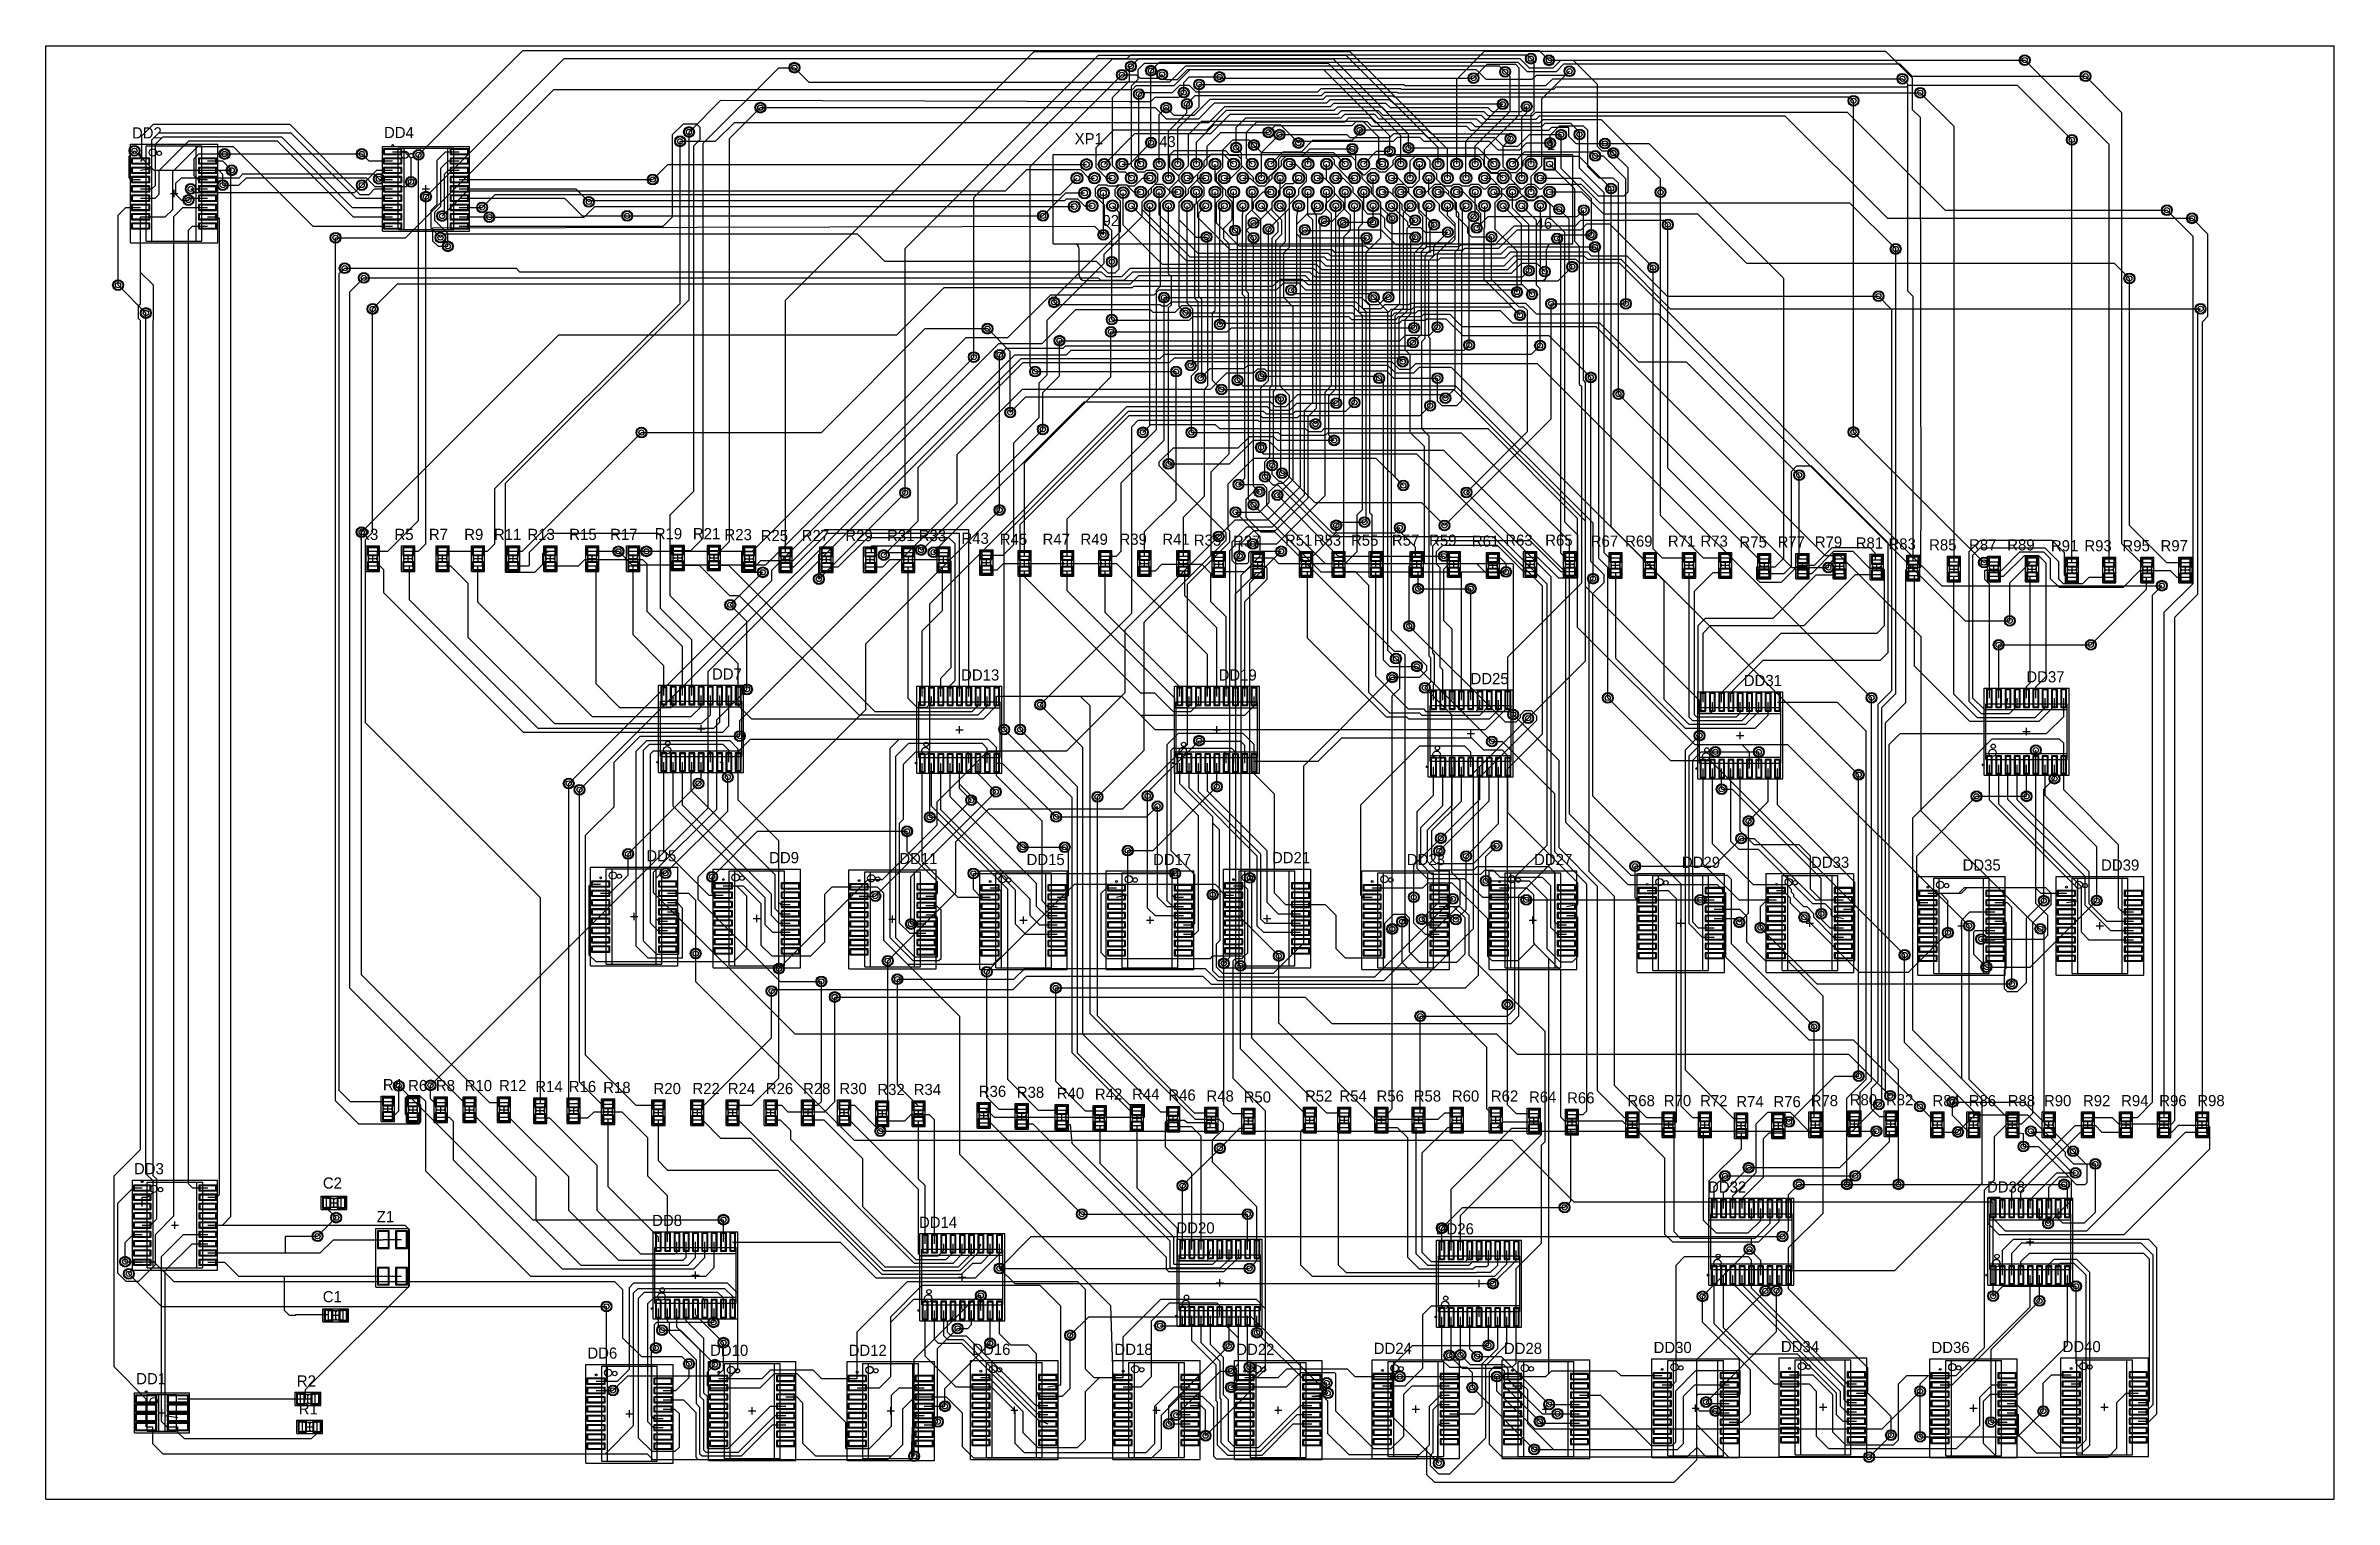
# Model space of a CAD drawing. Header units: millimetres. Extents: x 26 to 338, y 26 to 225.
import ezdxf

# ---------------------------------------------------------------- set-up
doc = ezdxf.new("R2010")
doc.units = ezdxf.units.MM
for name, color, linetype in [('BottomLayer', 5, 'Continuous'), ('BottomSolder', 6, 'Continuous'), ('Mechanical13', 56, 'Continuous'), ('Mechanical15', 56, 'Continuous'), ('MultiLayer', 9, 'Continuous'), ('PadHoleLayer', 156, 'Continuous'), ('TopLayer', 1, 'Continuous'), ('TopOverlay', 2, 'Continuous'), ('TopPaste', 8, 'Continuous'), ('TopSolder', 216, 'Continuous'), ('ViaHoleLayer', 16, 'Continuous')]:
    doc.layers.add(name, color=color, linetype=linetype)

msp = doc.modelspace()

# ---------------------------------------------------------------- texts
at = {"layer": 'TopOverlay'}
for s, p in [('DD2', (37.43, 211.87)), ('DD4', (71.87, 211.92)), ('XP1', (166.24, 211.07)), ('R3', (68.48, 157)), ('R5', (73.3, 157)), ('R7', (78, 157)), ('R9', (82.83, 157)), ('R11', (86.89, 157)), ('R13', (91.47, 157)), ('R15', (97.18, 157)), ('R17', (102.77, 157)), ('R19', (108.86, 157.1)), ('R21', (114.07, 157.1)), ('R23', (118.39, 156.97)), ('R25', (123.34, 156.84)), ('R27', (128.93, 156.84)), ('R29', (134.9, 156.84)), ('R31', (140.61, 156.84)), ('R33', (144.93, 156.84)), ('R43', (150.77, 156.46)), ('R45', (156.01, 156.34)), ('R47', (161.85, 156.34)), ('R49', (167.03, 156.34)), ('R39', (172.36, 156.34)), ('R41', (178.21, 156.34)), ('R35', (182.52, 156.21)), ('R37', (187.86, 156.08)), ('R51', (194.97, 156.21)), ('R53', (198.91, 156.21)), ('R55', (203.99, 156.21)), ('R57', (209.58, 156.21)), ('R59', (214.66, 156.21)), ('R61', (220.5, 156.08)), ('R63', (225.07, 156.21)), ('R65', (230.53, 156.21)), ('R67', (236.75, 156.08)), ('R69', (241.45, 156.08)), ('R71', (247.29, 156.08)), ('R73', (251.74, 156.08)), ('R75', (257.07, 155.96)), ('R77', (262.28, 155.96)), ('R79', (267.36, 155.96)), ('R81', (272.95, 155.83)), ('R83', (277.42, 155.7)), ('R85', (282.98, 155.57)), ('R87', (288.44, 155.57)), ('R89', (293.65, 155.57)), ('R91', (299.62, 155.45)), ('R93', (304.19, 155.45)), ('R95', (309.4, 155.45)), ('R97', (314.6, 155.45)), ('DD7', (116.69, 137.92)), ('DD13', (150.72, 137.79)), ('DD19', (185.9, 137.79)), ('DD25', (220.32, 137.29)), ('DD31', (257.66, 137.03)), ('DD37', (296.27, 137.54)), ('DD5', (107.72, 113.08)), ('DD9', (124.49, 112.83)), ('DD11', (142.27, 112.7)), ('DD15', (159.66, 112.57)), ('DD17', (176.94, 112.57)), ('DD21', (193.19, 112.83)), ('DD23', (211.61, 112.57)), ('DD27', (229.01, 112.57)), ('DD29', (249.2, 112.19)), ('DD33', (266.85, 112.19)), ('DD35', (287.55, 111.81)), ('DD39', (306.48, 111.81)), ('R4', (71.72, 81.8)), ('R6', (75.16, 81.68)), ('R8', (78.96, 81.68)), ('R10', (82.89, 81.68)), ('R12', (87.59, 81.68)), ('R14', (92.54, 81.55)), ('R16', (97.12, 81.55)), ('R18', (101.82, 81.42)), ('R20', (108.69, 81.27)), ('R22', (114.01, 81.27)), ('R24', (118.84, 81.27)), ('R26', (124.04, 81.27)), ('R28', (129.12, 81.27)), ('R30', (134.08, 81.27)), ('R32', (139.28, 81.14)), ('R34', (144.24, 81.14)), ('R36', (153.14, 80.89)), ('R38', (158.33, 80.76)), ('R40', (163.79, 80.63)), ('R42', (169, 80.51)), ('R44', (174.08, 80.51)), ('R46', (179.03, 80.38)), ('R48', (184.24, 80.25)), ('R50', (189.32, 80.12)), ('R52', (197.7, 80.25)), ('R54', (202.4, 80.25)), ('R56', (207.48, 80.25)), ('R58', (212.56, 80.25)), ('R60', (217.77, 80.25)), ('R62', (223.1, 80.25)), ('R64', (228.31, 80.12)), ('R66', (233.52, 80)), ('R68', (241.77, 79.62)), ('R70', (246.73, 79.62)), ('R72', (251.68, 79.62)), ('R74', (256.63, 79.49)), ('R76', (261.71, 79.49)), ('R78', (266.79, 79.62)), ('R80', (272.13, 79.74)), ('R82', (277.08, 79.74)), ('R84', (283.44, 79.62)), ('R86', (288.38, 79.62)), ('R88', (293.72, 79.62)), ('R90', (298.67, 79.62)), ('R92', (304, 79.62)), ('R94', (309.21, 79.62)), ('R96', (314.42, 79.62)), ('R98', (319.62, 79.62)), ('DD3', (37.71, 70.32)), ('С2', (63.52, 68.36)), ('DD32', (252.78, 67.82)), ('DD38', (290.88, 67.82)), ('Z1', (70.88, 63.77)), ('DD8', (108.51, 63.25)), ('DD14', (144.96, 62.99)), ('DD20', (180.14, 62.23)), ('DD26', (215.57, 62.1)), ('С1', (63.5, 52.83)), ('DD10', (116.42, 45.5)), ('DD12', (135.35, 45.5)), ('DD16', (152.24, 45.63)), ('DD18', (171.67, 45.63)), ('DD22', (188.31, 45.63)), ('DD24', (207.1, 45.76)), ('DD28', (224.88, 45.76)), ('DD30', (245.33, 45.89)), ('DD34', (262.73, 46.01)), ('DD36', (283.3, 45.89)), ('DD40', (301.21, 46.01)), ('DD6', (99.66, 45.12)), ('DD1', (38.01, 41.62)), ('R2', (59.96, 41.31)), ('R1', (60.21, 37.5))]:
    msp.add_text(s, height=1.524, dxfattribs=at).set_placement(p)
for s, p in [('43', (177.8, 210.69)), ('1', (230.76, 210.31)), ('92', (170.05, 199.9)), ('46', (229.24, 199.52))]:
    msp.add_text(s, height=1.5, rotation=360, dxfattribs=at).set_placement(p)

# ---------------------------------------------------------------- linework, layer by layer
at = {"layer": 'BottomLayer'}
for p, q in [((76.58, 209.63), (90.83, 223.88)), ((77.6, 203.91), (96.47, 222.78)), ((90.83, 223.88), (229.72, 223.88)), ((96.47, 222.78), (173.39, 222.78)), ((173.39, 222.78), (173.9, 223.3)), ((173.9, 223.3), (228.06, 223.3)), ((173.91, 221.72), (174.99, 222.79)), ((174.99, 222.79), (227.07, 222.79)), ((176.66, 221.13), (177.81, 222.29)), ((177.81, 222.29), (226.8, 222.29)), ((226.8, 222.29), (228.05, 221.04)), ((227.07, 222.79), (228.32, 221.54)), ((228.06, 223.3), (228.57, 222.78)), ((229.72, 223.88), (231.04, 222.55)), ((231.61, 221.54), (232.64, 222.57)), ((232.06, 221.04), (233.09, 222.07)), ((232.64, 222.57), (296.04, 222.57)), ((233.09, 222.07), (278.98, 222.07)), ((278.98, 222.07), (280.68, 220.37)), ((127.94, 221.54), (129.92, 219.56)), ((129.92, 219.56), (173.27, 219.56)), ((172.69, 220.57), (174.7, 220.57)), ((173.27, 219.56), (173.33, 219.61)), ((173.33, 219.61), (179.23, 219.61)), ((174.12, 218.57), (174.65, 219.1)), ((174.65, 219.1), (179.82, 219.1)), ((174.7, 220.57), (175.16, 220.12)), ((175.16, 220.12), (177.67, 220.12)), ((177.67, 220.12), (178.18, 220.62)), ((179.23, 219.61), (181.4, 221.78)), ((179.59, 218.16), (180.59, 219.16)), ((179.82, 219.1), (182, 221.28)), ((180.59, 219.16), (181.86, 219.16)), ((181.4, 221.78), (224.24, 221.78)), ((181.86, 219.16), (182.78, 218.24)), ((182, 221.28), (221.09, 221.28)), ((183.24, 219.25), (211.19, 219.25)), ((186.03, 220.27), (186.18, 220.12)), ((186.18, 220.12), (220.73, 220.12)), ((211.19, 219.25), (211.34, 219.1)), ((211.34, 219.1), (230.63, 219.1)), ((221.09, 221.28), (222.4, 219.96)), ((222.4, 219.96), (228.75, 219.96)), ((224.24, 221.78), (225.04, 220.98)), ((228.05, 221.04), (232.06, 221.04)), ((228.32, 221.54), (231.61, 221.54)), ((228.75, 219.96), (229.32, 220.53)), ((229.32, 220.53), (233.31, 220.53)), ((230.63, 219.1), (231.56, 220.03)), ((231.56, 220.03), (279.33, 220.03)), ((231.69, 218.6), (232.02, 218.93)), ((232.02, 218.93), (279.93, 218.93)), ((233.31, 220.53), (233.83, 221.06)), ((279.93, 218.93), (280.15, 219.15)), ((280.15, 219.15), (295.02, 219.15)), ((280.68, 220.37), (304.34, 220.37)), ((295.02, 219.15), (302.49, 211.68)), ((74.8, 198.3), (95.07, 218.57)), ((95.07, 218.57), (174.12, 218.57)), ((113.54, 212.75), (117.91, 217.12)), ((117.91, 217.12), (173.69, 216.92)), ((123.29, 216.08), (177.23, 216.08)), ((173.69, 216.92), (176.63, 216.92)), ((175.01, 217.93), (175.23, 218.16)), ((175.23, 218.16), (179.59, 218.16)), ((176.63, 216.92), (177.24, 217.53)), ((177.23, 216.08), (178.75, 214.56)), ((177.24, 217.53), (180.52, 217.53)), ((178.74, 216.08), (179.76, 215.07)), ((180.52, 217.53), (181.13, 218.14)), ((181.56, 216.59), (182.71, 217.74)), ((182.57, 215.07), (184.74, 217.23)), ((182.71, 217.74), (199.96, 217.74)), ((182.78, 218.24), (199.45, 218.24)), ((183.18, 214.56), (185.35, 216.72)), ((184.58, 214.05), (186.76, 216.22)), ((184.74, 217.23), (200.18, 217.23)), ((185.35, 216.72), (200.68, 216.72)), ((186.76, 216.22), (201.18, 216.22)), ((199.45, 218.24), (199.92, 218.71)), ((199.92, 218.71), (210.73, 218.71)), ((199.96, 217.74), (200.42, 218.2)), ((200.18, 217.23), (200.64, 217.7)), ((200.42, 218.2), (210.23, 218.2)), ((200.64, 217.7), (209.72, 217.7)), ((200.68, 216.72), (201.14, 217.19)), ((201.14, 217.19), (209.22, 217.19)), ((201.18, 216.22), (201.65, 216.69)), ((201.65, 216.69), (208.71, 216.69)), ((201.71, 215.72), (202.18, 216.18)), ((202.18, 216.18), (208.21, 216.18)), ((208.21, 216.18), (208.82, 215.57)), ((208.71, 216.69), (209.33, 216.08)), ((209.22, 217.19), (209.83, 216.58)), ((209.33, 216.08), (222.67, 216.08)), ((209.72, 217.7), (209.87, 217.55)), ((209.83, 216.58), (224.67, 216.58)), ((209.87, 217.55), (272.11, 217.55)), ((210.23, 218.2), (210.33, 218.1)), ((210.33, 218.1), (232.2, 218.1)), ((210.73, 218.71), (210.83, 218.6)), ((210.83, 218.6), (231.69, 218.6)), ((222.67, 216.08), (223.22, 215.53)), ((224.67, 216.58), (224.71, 216.54)), ((227.29, 215.53), (227.99, 216.23)), ((232.2, 218.1), (232.21, 218.11)), ((232.21, 218.11), (281.76, 218.11)), ((272.11, 217.55), (272.64, 217.02)), ((117.17, 211.48), (119.74, 214.05)), ((119.74, 214.05), (184.58, 214.05)), ((169.16, 210.64), (171.57, 213.05)), ((171.57, 213.05), (184.32, 213.05)), ((178.75, 214.56), (183.18, 214.56)), ((179.76, 215.07), (182.57, 215.07)), ((184.32, 213.05), (186.99, 215.72)), ((184.83, 212.54), (187.46, 215.18)), ((186.99, 215.72), (201.71, 215.72)), ((187.46, 215.18), (202.19, 215.18)), ((188.29, 213.36), (189.6, 214.67)), ((188.29, 210.62), (188.29, 213.36)), ((189.6, 214.67), (202.65, 214.67)), ((189.72, 212.75), (191.11, 214.14)), ((189.72, 209.14), (189.72, 212.75)), ((191.11, 214.14), (203.13, 214.14)), ((192.71, 212.7), (193.65, 213.64)), ((193.65, 213.64), (204.17, 213.64)), ((202.19, 215.18), (202.69, 215.68)), ((202.65, 214.67), (203.16, 215.18)), ((202.69, 215.68), (207.71, 215.68)), ((203.13, 214.14), (203.67, 214.67)), ((203.16, 215.18), (207.2, 215.18)), ((203.67, 214.67), (206.7, 214.67)), ((204.17, 213.64), (204.7, 214.17)), ((204.7, 214.17), (206.19, 214.17)), ((205.18, 213.03), (214.41, 213.03)), ((206.19, 214.17), (206.81, 213.56)), ((206.7, 214.67), (207.31, 214.06)), ((206.81, 213.56), (219.76, 213.56)), ((207.2, 215.18), (207.81, 214.56)), ((207.31, 214.06), (220.41, 214.06)), ((207.71, 215.68), (208.32, 215.07)), ((207.81, 214.56), (221.12, 214.56)), ((208.32, 215.07), (221.78, 215.07)), ((208.82, 215.57), (222.14, 215.57)), ((214.41, 213.03), (214.94, 212.5)), ((219.76, 213.56), (220.31, 213.01)), ((220.31, 213.01), (231.01, 213.01)), ((220.41, 214.06), (220.96, 213.51)), ((220.96, 213.51), (230.06, 213.51)), ((221.12, 214.56), (221.66, 214.02)), ((221.66, 214.02), (229.81, 214.02)), ((221.78, 215.07), (222.33, 214.52)), ((222.14, 215.57), (222.69, 215.02)), ((222.33, 214.52), (229.31, 214.52)), ((222.69, 215.02), (228.8, 215.02)), ((223.22, 215.53), (227.29, 215.53)), ((228.8, 215.02), (229.25, 215.47)), ((229.25, 215.47), (271.78, 215.47)), ((229.31, 214.52), (229.76, 214.97)), ((229.76, 214.97), (263.26, 214.97)), ((229.81, 214.02), (230.26, 214.46)), ((230.06, 213.51), (230.51, 213.96)), ((230.26, 214.46), (238.15, 214.46)), ((230.51, 213.96), (233.96, 213.96)), ((231.01, 213.01), (231.42, 213.41)), ((231.42, 213.41), (233.65, 213.41)), ((233.65, 213.41), (233.73, 213.34)), ((233.73, 212.14), (233.73, 213.34)), ((233.96, 213.96), (235.2, 212.72)), ((235.2, 212.42), (235.2, 212.72)), ((238.15, 214.46), (246.28, 206.33)), ((263.26, 214.97), (277.27, 200.96)), ((271.78, 215.47), (285.19, 202.06)), ((37.77, 210.19), (40.44, 207.52)), ((50.09, 209.75), (68.83, 209.75)), ((112.32, 211.48), (117.17, 211.48)), ((169.16, 207.9), (169.16, 210.64)), ((170.26, 208.33), (174.47, 212.54)), ((173.72, 208.37), (176.66, 211.3)), ((174.47, 212.54), (184.83, 212.54)), ((179.25, 209.65), (179.83, 210.24)), ((179.25, 207.92), (179.25, 209.65)), ((179.83, 210.24), (186.82, 210.24)), ((183.94, 208.79), (184.88, 209.73)), ((184.88, 209.73), (186.59, 209.73)), ((186.59, 209.73), (187.95, 208.37)), ((186.82, 210.24), (187.45, 209.6)), ((187.45, 209.6), (188.47, 209.6)), ((188.47, 209.6), (189.03, 209.04)), ((190.73, 210.97), (191.75, 209.95)), ((191.75, 209.95), (201.61, 209.95)), ((194.22, 212.39), (203.41, 212.39)), ((196.8, 211.25), (197.02, 211.48)), ((197.02, 211.48), (209.81, 211.48)), ((201.61, 209.95), (203.19, 208.37)), ((203.41, 212.39), (203.82, 211.98)), ((203.82, 211.98), (209.31, 211.98)), ((204.17, 210.46), (204.65, 209.98)), ((204.65, 207.92), (204.65, 209.98)), ((205.73, 208.37), (207.47, 210.11)), ((207.47, 210.11), (209.3, 210.11)), ((209.31, 211.98), (209.85, 212.53)), ((209.81, 211.48), (210.36, 212.03)), ((209.85, 212.53), (213.91, 212.53)), ((210.36, 212.03), (213.4, 212.03)), ((211.84, 210.57), (221.31, 210.57)), ((213.4, 212.03), (213.93, 211.5)), ((213.91, 212.53), (214.44, 212)), ((213.93, 211.5), (222.85, 211.5)), ((214.44, 212), (223.59, 212)), ((214.94, 212.5), (225.33, 212.5)), ((221.31, 210.57), (223.51, 208.37)), ((222.85, 211.5), (224.03, 210.32)), ((223.59, 212), (224.77, 210.82)), ((224.03, 210.32), (227.05, 210.32)), ((224.77, 210.82), (226.79, 210.82)), ((225.33, 212.5), (225.78, 212.05)), ((225.78, 211.84), (225.78, 212.05)), ((226.05, 208.37), (227.71, 210.03)), ((226.79, 210.82), (228.36, 212.39)), ((227.05, 210.32), (227.98, 211.25)), ((227.71, 210.03), (236.81, 210.03)), ((227.98, 211.25), (231.19, 211.25)), ((228.36, 212.39), (232.71, 212.39)), ((233.73, 212.14), (234.7, 211.18)), ((234.7, 211.18), (238.68, 211.18)), ((236.81, 210.03), (237.36, 209.48)), ((239.83, 209.88), (241.86, 207.85)), ((40.44, 207.52), (51.05, 207.52)), ((43.43, 205.74), (44.2, 206.5)), ((44.2, 206.5), (52.06, 206.5)), ((52.05, 205.49), (53.06, 206.5)), ((52.06, 206.5), (52.59, 207.04)), ((52.59, 207.04), (70.48, 207.04)), ((53.06, 206.5), (69.43, 206.5)), ((69.43, 206.5), (70.61, 205.32)), ((70.48, 207.04), (71.17, 206.35)), ((108.58, 206.25), (110.64, 208.31)), ((110.64, 208.31), (167.84, 208.31)), ((156.79, 204.72), (159.69, 207.62)), ((159.69, 207.62), (167.01, 207.62)), ((164.31, 204.22), (166.55, 206.45)), ((167.01, 207.62), (168.17, 206.45)), ((168.17, 206.45), (168.94, 206.45)), ((169.16, 207.9), (170.6, 206.46)), ((170.6, 206.46), (171.36, 206.46)), ((172.71, 208.37), (173.72, 208.37)), ((179.25, 207.92), (180.52, 206.65)), ((180.52, 206.02), (180.52, 206.65)), ((183.06, 207.04), (183.94, 207.92)), ((183.06, 206.02), (183.06, 207.04)), ((183.94, 207.92), (183.94, 208.79)), ((185.41, 206.08), (185.41, 208.37)), ((189.03, 208.17), (189.03, 209.04)), ((189.03, 208.17), (190.68, 206.52)), ((189.72, 209.14), (190.49, 208.37)), ((190.68, 206.02), (190.68, 206.52)), ((192.83, 206.65), (194.11, 207.92)), ((192.83, 206.02), (192.83, 206.65)), ((194.11, 209.06), (194.49, 209.44)), ((194.11, 207.92), (194.11, 209.06)), ((194.3, 204.18), (194.3, 206.46)), ((194.49, 209.44), (201.17, 209.44)), ((200.65, 206.21), (200.65, 208.37)), ((201.17, 209.44), (201.73, 208.89)), ((201.73, 208.3), (201.73, 208.89)), ((201.73, 208.3), (203.57, 206.46)), ((203.57, 206.46), (204.46, 206.46)), ((204.65, 207.92), (205.69, 206.88)), ((205.69, 206.88), (205.89, 206.88)), ((205.89, 206.88), (206.78, 207.77)), ((206.78, 207.77), (207.34, 207.77)), ((207, 204.18), (207, 206.46)), ((207.34, 207.77), (207.82, 207.29)), ((207.82, 207.29), (208.71, 207.29)), ((208.71, 207.29), (209.73, 208.31)), ((209.73, 208.86), (210.31, 209.45)), ((209.73, 208.31), (209.73, 208.86)), ((210.31, 209.45), (221.49, 209.45)), ((213.35, 206.21), (213.35, 208.37)), ((221.49, 209.45), (222.15, 208.79)), ((222.15, 208.2), (222.15, 208.79)), ((222.15, 208.2), (223.13, 207.22)), ((223.13, 207.22), (224.02, 207.22)), ((224.02, 207.22), (224.33, 207.54)), ((224.33, 207.54), (225.35, 207.54)), ((225.35, 207.54), (225.67, 207.22)), ((225.67, 207.22), (226.56, 207.22)), ((226.56, 207.22), (227.51, 208.18)), ((227.51, 208.81), (228.14, 209.44)), ((227.51, 208.18), (227.51, 208.81)), ((228.14, 209.44), (235.11, 209.44)), ((229.86, 206.46), (235.33, 206.46)), ((231.83, 209.07), (230.43, 209.07)), ((230.43, 209.07), (230.43, 207.67)), ((230.43, 207.67), (231.83, 207.67)), ((231.83, 207.67), (231.83, 209.07)), ((235.11, 209.44), (239.52, 205.03)), ((235.33, 206.46), (237.78, 204.01)), ((241.86, 204.57), (241.86, 207.85)), ((43.43, 204.22), (43.43, 205.74)), ((43.43, 204.22), (44.2, 203.45)), ((44.2, 203.45), (45.14, 203.45)), ((45.46, 204.98), (45.96, 204.47)), ((45.96, 204.47), (67.83, 204.47)), ((49.83, 205.49), (52.05, 205.49)), ((67.83, 204.47), (68.84, 205.49)), ((70.61, 205.32), (74.95, 205.32)), ((74.95, 205.32), (75.56, 205.94)), ((79.81, 201.27), (83.26, 204.72)), ((83.26, 204.72), (156.79, 204.72)), ((85.27, 202.44), (87.05, 204.22)), ((87.05, 204.22), (164.31, 204.22)), ((99.85, 203.2), (100.05, 203.4)), ((100.05, 203.4), (164.89, 203.4)), ((164.89, 203.4), (165.13, 203.64)), ((165.13, 203.64), (166.61, 203.64)), ((166.61, 203.64), (167.59, 202.67)), ((169.08, 205.07), (169.52, 205.51)), ((169.08, 203.97), (169.08, 205.07)), ((169.08, 203.97), (170.31, 202.74)), ((169.52, 205.51), (170.64, 205.51)), ((170.64, 205.51), (170.76, 205.38)), ((170.76, 205.38), (171.96, 205.38)), ((171.96, 205.38), (172.11, 205.54)), ((172.11, 205.54), (173.3, 205.54)), ((172.86, 200), (172.86, 204.46)), ((173.3, 205.54), (174.28, 204.56)), ((174.28, 204.56), (175.25, 204.56)), ((175.44, 203.23), (176.33, 204.11)), ((176.33, 204.75), (177.21, 205.63)), ((176.33, 204.11), (176.33, 204.75)), ((177.21, 205.63), (178.23, 205.63)), ((177.79, 201.44), (177.79, 204.56)), ((178.23, 205.63), (179.31, 204.56)), ((179.31, 204.56), (180.33, 204.56)), ((180.52, 206.02), (181.4, 205.13)), ((180.52, 203.23), (181.4, 204.11)), ((181.4, 204.11), (181.4, 205.13)), ((183.06, 206.02), (183.94, 205.13)), ((183.06, 203.23), (183.94, 204.11)), ((183.94, 204.11), (183.94, 205.13)), ((185.41, 206.08), (186.48, 205)), ((185.6, 203.1), (186.48, 203.98)), ((186.48, 203.98), (186.48, 205)), ((187.95, 199.49), (187.95, 204.56)), ((190.68, 206.02), (191.31, 205.39)), ((190.68, 203.23), (192.01, 204.56)), ((191.31, 205.39), (192.2, 205.39)), ((192.01, 204.56), (193.03, 204.56)), ((192.2, 205.39), (192.83, 206.02)), ((193.22, 203.1), (194.3, 204.18)), ((195.57, 202.32), (195.57, 204.56)), ((200.56, 202.95), (201.72, 204.11)), ((200.65, 206.21), (201.72, 205.13)), ((201.72, 204.11), (201.72, 205.13)), ((203.19, 202.37), (203.19, 204.56)), ((205.73, 202.1), (205.73, 204.56)), ((207, 204.18), (208.07, 203.1)), ((209.73, 205), (210.36, 205.63)), ((209.73, 204.11), (209.73, 205)), ((209.73, 204.11), (211, 202.84)), ((210.36, 205.63), (211.25, 205.63)), ((210.81, 204.56), (211.69, 204.56)), ((211.25, 205.63), (211.65, 205.23)), ((211.65, 205.23), (212.37, 205.23)), ((211.69, 204.56), (213.15, 203.1)), ((212.37, 205.23), (213.35, 206.21)), ((213.35, 204.56), (214.36, 204.56)), ((214.36, 204.56), (215.44, 205.63)), ((215.44, 205.63), (216.46, 205.63)), ((215.89, 204.56), (216.9, 204.56)), ((216.46, 205.63), (216.71, 205.39)), ((216.71, 205.39), (217.73, 205.39)), ((216.9, 204.56), (218.41, 203.05)), ((217.73, 205.39), (217.98, 205.63)), ((217.98, 205.63), (218.87, 205.63)), ((218.87, 205.63), (219.12, 205.39)), ((219.12, 205.39), (220.14, 205.39)), ((220.14, 205.39), (220.39, 205.63)), ((220.39, 205.63), (221.41, 205.63)), ((220.97, 201.43), (220.97, 204.56)), ((221.41, 205.63), (222.07, 204.98)), ((222.07, 204.98), (222.4, 204.98)), ((222.4, 204.98), (223.06, 205.63)), ((223.06, 205.63), (223.95, 205.63)), ((223.51, 204.56), (223.75, 204.32)), ((223.75, 204.32), (224.76, 204.32)), ((223.95, 205.63), (224.61, 204.98)), ((224.61, 204.98), (224.94, 204.98)), ((224.76, 204.32), (225.6, 203.48)), ((224.94, 204.98), (225.6, 205.63)), ((225.6, 205.63), (226.49, 205.63)), ((225.6, 203.48), (226.49, 203.48)), ((226.49, 205.63), (227.15, 204.98)), ((226.49, 203.48), (227.53, 204.09)), ((227.15, 204.98), (227.48, 204.98)), ((227.48, 204.98), (228.14, 205.63)), ((227.53, 204.09), (228.14, 203.48)), ((228.14, 205.63), (229.03, 205.63)), ((228.14, 203.48), (229.03, 203.48)), ((229.03, 205.63), (229.69, 204.98)), ((229.03, 203.48), (230.07, 204.09)), ((229.69, 204.98), (230.02, 204.98)), ((230.02, 204.98), (230.68, 205.64)), ((230.07, 204.09), (231.95, 202.21)), ((230.68, 205.64), (235.44, 205.64)), ((231.13, 204.56), (235.46, 204.56)), ((235.44, 205.64), (237.99, 203.09)), ((235.46, 204.56), (238.47, 201.55)), ((237.78, 204.01), (241.3, 204.01)), ((241.3, 204.01), (241.86, 204.57)), ((246.28, 204.52), (246.28, 206.33)), ((86.26, 201.12), (99.21, 201.12)), ((99.21, 201.12), (100.66, 202.56)), ((100.66, 202.56), (166.17, 202.56)), ((105.08, 201.29), (161.9, 201.29)), ((167.59, 202.67), (168.61, 202.67)), ((170.31, 200.3), (170.31, 202.74)), ((170.31, 200.3), (171.3, 199.31)), ((171.4, 202.67), (172.31, 201.75)), ((172.31, 194.06), (172.31, 201.75)), ((173.98, 202.65), (181.46, 195.17)), ((175.44, 202.18), (175.44, 203.23)), ((175.44, 202.18), (181.95, 195.68)), ((177.79, 201.44), (183.04, 196.18)), ((180.52, 200.74), (180.52, 203.23)), ((180.52, 200.74), (182.85, 198.4)), ((183.06, 201.07), (183.06, 203.23)), ((183.06, 201.07), (187.44, 196.68)), ((185.6, 200.28), (185.6, 203.1)), ((185.6, 200.28), (188.67, 197.21)), ((189.67, 201.35), (190.68, 202.36)), ((189.67, 199.32), (189.67, 201.35)), ((190.68, 202.36), (190.68, 203.23)), ((190.68, 200.33), (191.16, 200.33)), ((191.16, 200.33), (193.22, 202.39)), ((192.71, 199.46), (195.57, 202.32)), ((193.22, 202.39), (193.22, 203.1)), ((196.57, 200.15), (197.99, 201.57)), ((196.57, 198.83), (196.57, 200.15)), ((197.99, 201.57), (199.95, 201.57)), ((199.95, 201.57), (200.56, 202.18)), ((200.32, 200.58), (201.4, 200.58)), ((200.56, 202.18), (200.56, 202.95)), ((201.4, 200.58), (203.19, 202.37)), ((202.92, 200.36), (202.97, 200.41)), ((202.97, 200.41), (207, 200.41)), ((205.73, 202.1), (206.25, 201.58)), ((206.25, 201.58), (207.96, 201.58)), ((207.96, 201.58), (208.59, 200.94)), ((208.07, 202.49), (208.07, 203.1)), ((208.07, 202.49), (209.6, 200.96)), ((208.59, 199.75), (208.59, 200.94)), ((209.54, 202.65), (211.76, 200.43)), ((211, 202.18), (211, 202.84)), ((211, 202.18), (212.47, 200.71)), ((211.76, 200.03), (211.76, 200.43)), ((212.47, 200.71), (212.75, 200.71)), ((213.15, 202.26), (213.15, 203.1)), ((213.15, 202.26), (215.34, 200.08)), ((217.16, 201.33), (217.16, 202.65)), ((217.16, 201.33), (218.24, 200.25)), ((218.24, 198.12), (218.24, 200.25)), ((218.41, 201.24), (218.41, 203.05)), ((218.41, 201.24), (219.95, 199.71)), ((220.73, 201.19), (220.97, 201.43)), ((221.16, 199.64), (222.71, 201.19)), ((222.71, 201.19), (234.9, 201.19)), ((231.95, 202.21), (232.44, 202.21)), ((234.64, 199.95), (235.39, 200.7)), ((234.9, 201.19), (235.79, 202.08)), ((235.39, 200.7), (246.69, 200.7)), ((235.42, 199.39), (236.22, 200.2)), ((236.22, 200.2), (239.3, 200.2)), ((237.99, 203.09), (272.09, 203.09)), ((238.47, 201.55), (251.31, 201.55)), ((239.3, 200.2), (245.26, 194.23)), ((246.69, 200.7), (247.29, 200.1)), ((251.31, 201.55), (258.04, 194.82)), ((272.09, 203.09), (278.41, 196.77)), ((277.27, 200.96), (318.9, 200.96)), ((285.19, 202.06), (315.47, 202.06)), ((65.25, 198.3), (74.8, 198.3)), ((78.56, 199.64), (168.96, 199.9)), ((78.56, 197.82), (78.56, 199.64)), ((78.56, 197.82), (79.25, 197.13)), ((79.25, 197.13), (80.59, 197.13)), ((79.58, 198.32), (80.09, 198.83)), ((80.09, 198.83), (136.52, 198.83)), ((136.52, 198.83), (140.26, 195.1)), ((168.96, 199.9), (170.15, 198.7)), ((171.3, 195.02), (171.3, 199.31)), ((172.86, 200), (178.19, 194.67)), ((182.85, 198.4), (184.25, 198.4)), ((187.95, 199.49), (188.14, 199.3)), ((188.67, 197.21), (205.98, 197.21)), ((189.67, 199.32), (190.68, 198.3)), ((196.57, 198.83), (197.1, 198.3)), ((197.1, 198.3), (206.12, 198.3)), ((197.69, 199.39), (197.79, 199.29)), ((197.79, 199.29), (203.66, 199.29)), ((203.66, 199.29), (203.73, 199.36)), ((203.73, 199.36), (208.13, 199.36)), ((205.98, 197.21), (206.32, 196.86)), ((208.13, 199.36), (210.13, 197.36)), ((208.59, 199.75), (209.46, 198.88)), ((209.46, 198.88), (212.27, 198.88)), ((210.13, 197.36), (213.24, 197.36)), ((211.76, 200.03), (212.09, 199.7)), ((212.09, 199.7), (213.48, 199.7)), ((212.27, 198.88), (212.78, 198.37)), ((213.24, 197.36), (213.49, 197.61)), ((213.48, 199.7), (214.11, 199.06)), ((213.49, 197.61), (217.73, 197.61)), ((214.11, 199.06), (217.22, 199.06)), ((214.18, 196.86), (214.41, 197.09)), ((214.41, 197.09), (218.74, 197.09)), ((217.73, 197.61), (218.24, 198.12)), ((218.74, 197.09), (219.04, 197.39)), ((219.04, 197.39), (223.7, 197.39)), ((219.95, 198.94), (219.95, 199.71)), ((219.95, 198.94), (220.47, 198.42)), ((220.47, 198.42), (223.19, 198.42)), ((223.7, 197.39), (226.26, 199.95)), ((224.2, 196.88), (226.71, 199.39)), ((224.51, 196.08), (225.48, 197.04)), ((225.48, 197.04), (237.32, 197.04)), ((226.26, 199.95), (234.64, 199.95)), ((226.71, 199.39), (235.42, 199.39)), ((232.14, 198.2), (232.61, 198.68)), ((232.61, 198.68), (236.83, 198.68)), ((66.5, 194.13), (89.92, 194.13)), ((89.92, 194.13), (90.4, 193.65)), ((140.26, 195.1), (169.19, 195.1)), ((169.19, 195.1), (170.76, 193.52)), ((171.78, 193.52), (172.31, 194.06)), ((172.67, 193), (173.83, 194.16)), ((173.83, 194.16), (198.84, 194.16)), ((178.19, 194.67), (199.24, 194.67)), ((181.46, 195.17), (199.84, 195.17)), ((181.95, 195.68), (200.34, 195.68)), ((183.04, 196.18), (200.85, 196.18)), ((187.44, 196.68), (201.35, 196.68)), ((198.84, 194.16), (199.56, 193.44)), ((199.24, 194.67), (199.96, 193.94)), ((199.84, 195.17), (200.56, 194.45)), ((199.96, 193.94), (225.4, 193.94)), ((200.34, 195.68), (200.72, 195.3)), ((200.56, 194.45), (224.9, 194.45)), ((200.72, 195.3), (215.94, 195.3)), ((200.85, 196.18), (201.22, 195.81)), ((201.22, 195.81), (215.31, 195.81)), ((201.35, 196.68), (201.68, 196.35)), ((201.68, 196.35), (214.8, 196.35)), ((206.32, 196.86), (214.18, 196.86)), ((214.8, 196.35), (215.02, 196.58)), ((215.02, 196.58), (219.24, 196.58)), ((215.31, 195.81), (215.58, 196.08)), ((215.58, 196.08), (224.51, 196.08)), ((215.94, 195.3), (216.21, 195.57)), ((216.21, 195.57), (225.02, 195.57)), ((219.24, 196.58), (219.54, 196.88)), ((219.54, 196.88), (224.2, 196.88)), ((224.9, 194.45), (226.3, 195.85)), ((225.02, 195.57), (225.8, 196.36)), ((225.4, 193.94), (226.81, 195.35)), ((225.8, 196.36), (236.3, 196.36)), ((225.91, 193.44), (227.28, 194.81)), ((226.3, 195.85), (235.79, 195.85)), ((226.81, 195.35), (234.72, 195.35)), ((227.28, 194.81), (229.34, 194.81)), ((229.34, 194.81), (230.47, 193.68)), ((232.31, 192.43), (234.21, 194.34)), ((234.72, 195.35), (235.22, 194.85)), ((235.22, 194.85), (240.61, 194.85)), ((235.79, 195.85), (236.3, 195.35)), ((236.3, 196.36), (236.8, 195.85)), ((236.3, 195.35), (240.86, 195.35)), ((236.8, 195.85), (241.66, 195.85)), ((240.61, 194.85), (284.71, 150.75)), ((240.86, 195.35), (247.61, 188.59)), ((241.66, 195.85), (247.19, 190.32)), ((258.04, 194.82), (308.25, 194.82)), ((308.25, 194.82), (310.34, 192.74)), ((35.53, 191.82), (39.34, 188.01)), ((69.11, 192.81), (169.43, 192.81)), ((70.31, 188.57), (73.73, 191.99)), ((73.73, 191.99), (173.84, 191.99)), ((90.4, 193.65), (169.87, 193.65)), ((141.94, 185.01), (148.41, 191.49)), ((148.41, 191.49), (174.12, 191.49)), ((169.43, 192.81), (169.74, 192.49)), ((169.74, 192.49), (173.01, 192.49)), ((169.87, 193.65), (170.53, 193)), ((170.53, 193), (172.67, 193)), ((170.76, 193.52), (171.78, 193.52)), ((173.01, 192.49), (174.18, 193.66)), ((173.84, 191.99), (175, 193.16)), ((174.12, 191.49), (174.33, 191.69)), ((174.18, 193.66), (198.33, 193.66)), ((174.33, 191.69), (193.33, 191.69)), ((175, 193.16), (197.71, 193.16)), ((177.11, 190.5), (177.8, 191.19)), ((177.8, 191.19), (193.83, 191.19)), ((193.33, 191.69), (194.29, 192.65)), ((193.83, 191.19), (194.79, 192.15)), ((194.29, 192.65), (197.32, 192.65)), ((194.79, 192.15), (196.82, 192.15)), ((195.81, 191.13), (196.27, 190.68)), ((196.82, 192.15), (197.78, 191.19)), ((197.32, 192.65), (198.08, 191.89)), ((197.71, 193.16), (198.44, 192.43)), ((197.78, 191.19), (226.36, 191.19)), ((198.08, 191.89), (227.39, 191.89)), ((198.33, 193.66), (199.06, 192.94)), ((198.44, 192.43), (232.31, 192.43)), ((199.06, 192.94), (227.43, 192.94)), ((199.56, 193.44), (225.91, 193.44)), ((226.36, 191.19), (226.67, 190.88)), ((227.39, 191.89), (228.72, 190.56)), ((227.43, 192.94), (228.3, 193.8)), ((157.12, 184.66), (162.97, 190.5)), ((161.77, 183.87), (166.39, 188.49)), ((162.97, 190.5), (177.11, 190.5)), ((163.42, 189.48), (163.7, 189.2)), ((163.7, 189.2), (177.93, 189.2)), ((166.39, 188.49), (176.55, 188.49)), ((176.55, 188.49), (176.92, 188.12)), ((176.92, 188.12), (179.95, 188.12)), ((177.93, 189.2), (178.16, 188.98)), ((178.16, 188.98), (178.86, 188.98)), ((178.44, 190.12), (205.44, 190.12)), ((178.86, 188.98), (179.45, 189.56)), ((179.45, 189.56), (204.66, 189.56)), ((179.95, 188.12), (180.89, 189.05)), ((180.89, 189.05), (204.17, 189.05)), ((181.38, 188.04), (181.39, 188.02)), ((181.39, 188.02), (204.19, 188.02)), ((196.27, 190.68), (206.58, 190.68)), ((204.17, 189.05), (205.07, 188.15)), ((204.19, 188.02), (204.57, 187.65)), ((204.57, 187.65), (209.62, 187.65)), ((204.66, 189.56), (205.57, 188.65)), ((205.07, 188.15), (209.11, 188.15)), ((205.44, 190.12), (206.4, 189.16)), ((205.57, 188.65), (208.1, 188.65)), ((206.4, 189.16), (207.78, 189.16)), ((206.58, 190.68), (207.09, 190.17)), ((207.78, 189.16), (208.79, 190.17)), ((208.1, 188.65), (208.6, 189.16)), ((208.6, 189.16), (211.9, 189.16)), ((208.79, 190.17), (209.12, 190.17)), ((209.11, 188.15), (209.49, 188.53)), ((209.49, 188.53), (212.28, 188.53)), ((209.62, 187.65), (210, 188.02)), ((210, 188.02), (212.85, 188.02)), ((211.9, 189.16), (212.1, 189.35)), ((212.1, 189.35), (227.84, 189.35)), ((212.28, 188.53), (212.6, 188.85)), ((212.6, 188.85), (225.92, 188.85)), ((212.85, 188.02), (213.17, 188.34)), ((213.17, 188.34), (224.38, 188.34)), ((213.61, 187.52), (213.93, 187.84)), ((213.93, 187.84), (217.47, 187.84)), ((217.47, 187.84), (219.13, 186.18)), ((224.38, 188.34), (226.04, 186.68)), ((225.92, 188.85), (227.08, 187.7)), ((227.84, 189.35), (229.29, 187.91)), ((229.29, 187.91), (245.95, 187.91)), ((231.34, 189.28), (241.55, 189.28)), ((245.95, 187.91), (287.91, 145.95)), ((247.19, 190.32), (276.05, 190.32)), ((247.61, 188.59), (320.07, 188.59)), ((68.81, 158.06), (95.76, 185.01)), ((95.76, 185.01), (141.94, 185.01)), ((122.22, 155.45), (151.43, 184.66)), ((131.62, 171.68), (145.82, 185.88)), ((145.82, 185.88), (154.31, 185.88)), ((151.43, 184.66), (157.12, 184.66)), ((171.19, 185.45), (187.09, 185.45)), ((171.3, 187.12), (171.4, 187.02)), ((171.4, 187.02), (181.89, 187.02)), ((181.89, 187.02), (182.39, 187.52)), ((182.39, 187.52), (203.69, 187.52)), ((186.08, 186.46), (186.26, 186.64)), ((186.26, 186.64), (210.62, 186.64)), ((187.09, 185.45), (187.65, 186)), ((187.65, 186), (212.6, 186)), ((203.69, 187.52), (204.07, 187.14)), ((204.07, 187.14), (210.11, 187.14)), ((210.11, 187.14), (210.49, 187.52)), ((210.49, 187.52), (213.61, 187.52)), ((210.62, 186.64), (211, 187.02)), ((210.68, 184.23), (211.43, 184.98)), ((211, 187.02), (214.11, 187.02)), ((211.43, 184.98), (214.7, 184.98)), ((214.11, 187.02), (214.34, 187.24)), ((214.34, 187.24), (216.96, 187.24)), ((214.7, 184.98), (215.8, 186.09)), ((216.96, 187.24), (219.27, 184.94)), ((219.13, 186.18), (237.44, 186.18)), ((219.27, 184.94), (231.04, 184.94)), ((226.04, 186.68), (237.93, 186.68)), ((231.04, 184.94), (236.75, 179.22)), ((237.44, 186.18), (268.76, 154.86)), ((237.93, 186.68), (243.28, 181.33)), ((98.58, 122.86), (158.04, 182.32)), ((116.15, 139.04), (158.93, 181.81)), ((124.05, 153.59), (152.45, 181.99)), ((124.86, 152.87), (155.85, 183.87)), ((155.85, 183.87), (161.77, 183.87)), ((155.98, 182.3), (156.88, 183.19)), ((156.88, 183.19), (164.65, 183.19)), ((158.04, 182.32), (165.13, 182.32)), ((158.93, 181.81), (177.93, 181.81)), ((164.16, 184.23), (210.68, 184.23)), ((164.65, 183.19), (164.99, 183.54)), ((164.99, 183.54), (212.01, 183.54)), ((165.13, 182.32), (165.74, 182.93)), ((165.74, 182.93), (219.43, 182.93)), ((177.93, 181.81), (178.52, 182.4)), ((178.52, 182.4), (228.66, 182.4)), ((179.21, 181.25), (179.86, 181.9)), ((179.86, 181.9), (210.51, 181.9)), ((182.08, 180.85), (182.63, 181.39)), ((182.63, 181.39), (209.5, 181.39)), ((209.5, 181.39), (210.55, 180.34)), ((210.51, 181.9), (211.05, 181.36)), ((212.01, 183.54), (212.45, 183.97)), ((219.43, 182.93), (220.14, 183.64)), ((228.66, 182.4), (229.82, 183.57)), ((144.83, 166.9), (159.18, 181.25)), ((159.18, 181.25), (179.21, 181.25)), ((160.83, 180.01), (180.09, 180.01)), ((183.44, 179.12), (184.73, 180.41)), ((184.73, 180.41), (189.44, 180.41)), ((184.79, 177.6), (187.02, 179.83)), ((187.02, 179.83), (190.7, 179.83)), ((188.47, 178.82), (189.2, 178.08)), ((189.44, 180.41), (189.92, 180.89)), ((189.92, 180.89), (208.99, 180.89)), ((190.7, 179.83), (191.26, 180.39)), ((191.26, 180.39), (192.18, 180.39)), ((191.69, 179.37), (207.54, 179.37)), ((192.18, 180.39), (192.46, 180.11)), ((192.46, 180.11), (208.82, 180.11)), ((207.54, 179.37), (207.82, 179.1)), ((208.82, 180.11), (209.8, 179.12)), ((208.99, 180.89), (210.05, 179.84)), ((209.8, 179.12), (215.82, 179.12)), ((210.05, 179.84), (212.57, 179.84)), ((210.55, 180.34), (212.07, 180.34)), ((212.07, 180.34), (212.84, 181.12)), ((212.57, 179.84), (213.35, 180.61)), ((212.84, 181.12), (229.42, 181.12)), ((213.35, 180.61), (217.66, 180.61)), ((217.66, 180.61), (273.35, 124.92)), ((229.42, 181.12), (275.11, 135.43)), ((243.28, 181.33), (249.76, 181.33)), ((249.76, 181.33), (265.23, 165.86)), ((146.43, 148.29), (173.38, 175.24)), ((146.96, 155.32), (167.51, 175.87)), ((150.16, 168.66), (159.11, 177.6)), ((157.43, 174.42), (159.56, 176.56)), ((159.11, 177.6), (184.79, 177.6)), ((159.56, 176.56), (194.11, 176.56)), ((167.51, 175.87), (192.98, 175.87)), ((173.38, 175.24), (192.53, 175.24)), ((186.28, 177.57), (218.03, 177.57)), ((189.2, 178.08), (218.26, 178.08)), ((192.53, 175.24), (193.04, 174.73)), ((192.98, 175.87), (193.62, 175.23)), ((193.62, 175.23), (195.09, 175.23)), ((194.11, 176.56), (194.41, 176.25)), ((195.09, 175.23), (196.72, 176.86)), ((195.64, 174.73), (196.61, 175.69)), ((196.61, 175.69), (201.98, 175.69)), ((196.72, 176.86), (216.41, 176.86)), ((203.3, 174.62), (204.46, 175.78)), ((213.46, 173.99), (214.81, 175.34)), ((216.41, 176.86), (216.89, 176.38)), ((218.03, 177.57), (236.04, 159.56)), ((218.26, 178.08), (237.06, 159.28)), ((240.54, 176.94), (264.24, 153.24)), ((145.39, 155.63), (161.87, 172.11)), ((156.59, 157.65), (173.57, 174.62)), ((158.8, 159.11), (173.69, 173.99)), ((173.57, 174.62), (191.98, 174.62)), ((173.69, 173.99), (191.61, 173.99)), ((174.04, 172.48), (174.91, 173.35)), ((174.04, 147.01), (174.04, 172.48)), ((174.91, 173.35), (191.24, 173.35)), ((175.56, 171.7), (176.66, 172.8)), ((176.66, 172.8), (185.45, 172.8)), ((185.45, 172.8), (186.03, 172.21)), ((186.03, 172.21), (197.74, 172.21)), ((191.24, 173.35), (191.38, 173.22)), ((191.38, 173.22), (198.77, 173.22)), ((191.61, 173.99), (191.88, 173.72)), ((191.88, 173.72), (196.66, 173.72)), ((191.98, 174.62), (192.38, 174.22)), ((192.38, 174.22), (196.02, 174.22)), ((193.04, 174.73), (195.64, 174.73)), ((196.02, 174.22), (196.42, 174.62)), ((196.42, 174.62), (203.3, 174.62)), ((196.66, 173.72), (196.93, 173.99)), ((196.93, 173.99), (213.46, 173.99)), ((197.74, 172.21), (198.12, 171.83)), ((198.77, 173.22), (199.14, 172.85)), ((199.95, 171.83), (200.33, 172.21)), ((200.33, 172.21), (222.68, 172.21)), ((222.68, 172.21), (234.95, 159.94)), ((107.04, 171.68), (131.62, 171.68)), ((177.8, 167.67), (179.73, 169.6)), ((179.73, 169.6), (188.59, 169.6)), ((182.19, 171.68), (194.06, 171.68)), ((187.41, 167.39), (190.68, 170.66)), ((188.59, 169.6), (190.16, 171.16)), ((190.16, 171.16), (193.4, 171.16)), ((190.68, 170.66), (192.69, 170.66)), ((191.69, 169.11), (191.69, 169.65)), ((191.69, 169.11), (192.02, 168.77)), ((192.69, 170.66), (194.06, 169.29)), ((193.4, 171.16), (193.9, 170.66)), ((193.9, 170.66), (201.63, 170.66)), ((194.06, 171.68), (194.41, 171.32)), ((194.06, 169.29), (216.61, 169.29)), ((194.41, 171.32), (200.51, 171.32)), ((198.12, 171.83), (199.95, 171.83)), ((200.51, 171.32), (200.81, 171.63)), ((200.81, 171.63), (219.06, 171.63)), ((201.63, 170.66), (201.68, 170.61)), ((216.61, 169.29), (233.35, 152.55)), ((219.06, 171.63), (233.86, 156.83)), ((272.64, 171.75), (290.47, 153.92)), ((144.83, 159.61), (144.83, 166.9)), ((150.16, 162.03), (150.16, 168.66)), ((177.8, 167.11), (177.8, 167.67)), ((177.8, 167.11), (186.92, 157.99)), ((179.07, 167.39), (187.41, 167.39)), ((187.2, 164.69), (190.7, 168.2)), ((190.7, 168.2), (207.38, 168.2)), ((192.02, 168.77), (212.96, 168.77)), ((193.22, 165.93), (193.22, 167.18)), ((193.22, 165.93), (194.11, 165.04)), ((194.56, 166.12), (195.05, 166.12)), ((195.05, 166.12), (199.03, 162.13)), ((207.38, 168.2), (211.14, 164.44)), ((212.96, 168.77), (230.79, 150.94)), ((131.29, 151.66), (143.08, 163.45)), ((187.2, 158.42), (187.2, 164.69)), ((188.62, 164.59), (191.97, 164.59)), ((189.66, 162.56), (190.68, 163.58)), ((190.68, 163.58), (191.47, 163.58)), ((191.97, 164.59), (192.48, 164.08)), ((192.23, 165.63), (193.32, 164.54)), ((192.48, 161.75), (192.48, 164.08)), ((193.32, 164.54), (193.98, 164.54)), ((193.93, 163.12), (202.25, 154.79)), ((193.98, 164.54), (201.03, 157.49)), ((194.11, 165.04), (194.38, 165.04)), ((194.38, 165.04), (201.42, 157.99)), ((219.76, 163.5), (231.32, 151.94)), ((120.47, 132.33), (150.16, 162.03)), ((137.69, 142.8), (155.98, 161.09)), ((140.16, 154.94), (144.83, 159.61)), ((188.21, 160.81), (191.59, 157.43)), ((189.66, 160.09), (189.66, 162.56)), ((189.66, 160.09), (191.63, 158.13)), ((190.68, 161.82), (199.87, 152.63)), ((192.48, 161.75), (200.45, 153.78)), ((199.03, 162.13), (213.61, 162.13)), ((213.61, 162.13), (216.76, 158.98)), ((234.95, 145.06), (234.95, 159.94)), ((236.04, 150.62), (236.04, 159.56)), ((156.59, 131.09), (156.59, 157.65)), ((158.8, 131.09), (158.8, 159.11)), ((173.15, 144.73), (185.9, 157.48)), ((175.72, 145.77), (186.92, 156.97)), ((181.64, 150.97), (187.43, 156.76)), ((186.92, 156.97), (186.92, 157.99)), ((187.2, 158.42), (187.43, 158.19)), ((187.43, 156.76), (187.43, 158.19)), ((187.45, 155.56), (188.35, 156.46)), ((188.35, 156.46), (190.58, 156.46)), ((191.59, 154.81), (191.59, 157.43)), ((191.63, 158.13), (193.56, 158.13)), ((193.56, 158.13), (209.88, 141.8)), ((201.03, 157.49), (223.36, 157.49)), ((201.42, 157.99), (209.98, 157.99)), ((201.98, 159), (202.41, 159.44)), ((202.41, 159.44), (205.84, 159.44)), ((209.98, 157.99), (210.67, 158.67)), ((223.36, 157.49), (230.14, 150.7)), ((233.86, 119.53), (233.86, 156.83)), ((237.06, 151.71), (237.06, 159.28)), ((103.89, 155.45), (105.74, 153.59)), ((105.74, 153.59), (124.05, 153.59)), ((107.72, 155.45), (122.22, 155.45)), ((145.24, 155.63), (145.39, 155.63)), ((187.45, 99.97), (187.45, 155.56)), ((188.26, 154.31), (188.77, 154.81)), ((188.26, 99.44), (188.26, 154.31)), ((188.98, 152.2), (191.59, 154.81)), ((190.17, 151.16), (194.46, 155.45)), ((200.45, 153.78), (226.06, 153.78)), ((202.25, 154.79), (216.69, 154.79)), ((226.06, 153.78), (226.19, 153.64)), ((226.19, 133.2), (226.19, 153.64)), ((264.24, 153.24), (269.21, 153.24)), ((268.76, 154.86), (270.78, 154.86)), ((270.78, 154.86), (281.89, 143.75)), ((97.1, 123.72), (124.86, 151.47)), ((119.18, 148.13), (123.62, 152.58)), ((124.86, 151.47), (124.86, 152.87)), ((181.64, 129.06), (181.64, 150.97)), ((188.98, 105.31), (188.98, 152.2)), ((190.17, 110.82), (190.17, 151.16)), ((199.87, 152.63), (225.17, 152.63)), ((213.16, 150.34), (220.34, 150.34)), ((230.14, 130.5), (230.14, 150.7)), ((230.79, 115.3), (230.79, 150.94)), ((231.32, 112.85), (231.32, 151.94)), ((233.35, 118.39), (233.35, 152.55)), ((236.04, 150.62), (251.61, 135.05)), ((284.71, 150.75), (314.78, 150.75)), ((146.43, 119.1), (146.43, 148.29)), ((161.52, 134.49), (174.04, 147.01)), ((173.15, 136.17), (173.15, 144.73)), ((175.72, 128.27), (175.72, 145.77)), ((211.94, 145.24), (225.04, 132.13)), ((234.95, 145.06), (250.95, 129.06)), ((287.91, 145.95), (294, 145.95)), ((137.69, 133.83), (137.69, 142.8)), ((209.88, 141.8), (210.82, 141.8)), ((210.13, 140.79), (210.64, 140.28)), ((210.82, 141.8), (211.37, 141.26)), ((211.37, 105.22), (211.37, 141.26)), ((281.89, 119.96), (281.89, 143.75)), ((292.48, 142.67), (305.08, 142.67)), ((116.15, 120.4), (116.15, 139.04)), ((197.54, 126.14), (209.63, 138.23)), ((210.64, 136.7), (210.64, 140.28)), ((212.98, 139.73), (223.24, 129.46)), ((117.32, 132.44), (121.46, 136.58)), ((165.18, 128.19), (173.15, 136.17)), ((209.63, 135.69), (210.64, 136.7)), ((209.63, 103.84), (209.63, 135.69)), ((214.07, 136.8), (217.78, 133.1)), ((239.08, 135.42), (247.65, 126.85)), ((251.61, 130.26), (251.61, 135.05)), ((114.81, 110.95), (137.69, 133.83)), ((117.32, 120.19), (117.32, 132.44)), ((120.47, 130.2), (120.47, 132.33)), ((217.78, 111.56), (217.78, 133.1)), ((220.73, 125.17), (228.19, 132.64)), ((221.39, 124.39), (229.36, 132.37)), ((225.04, 132.13), (226.57, 132.13)), ((226.14, 133.15), (226.19, 133.2)), ((226.57, 132.13), (227.15, 132.72)), ((227.15, 133.1), (227.74, 133.68)), ((227.15, 132.72), (227.15, 133.1)), ((227.74, 133.68), (228.6, 133.68)), ((228.6, 133.68), (229.36, 132.92)), ((229.36, 132.37), (229.36, 132.92)), ((169.34, 121.89), (175.72, 128.27)), ((172.82, 120.24), (181.64, 129.06)), ((176.2, 122.53), (183.24, 129.57)), ((225.37, 125.73), (230.14, 130.5)), ((250.95, 129.06), (263.65, 129.06)), ((263.65, 129.06), (288.44, 104.27)), ((297.56, 107.34), (297.56, 128.27)), ((147.45, 121.23), (154.41, 128.19)), ((154.41, 128.19), (165.18, 128.19)), ((197.54, 101.93), (197.54, 126.14)), ((220.73, 103.91), (220.73, 125.17)), ((225.37, 93.5), (225.37, 125.73)), ((247.65, 126.85), (253.07, 126.85)), ((253.07, 126.85), (279.63, 100.29)), ((253.77, 128.04), (259.71, 128.04)), ((105.21, 114.1), (114.83, 123.72)), ((118.85, 119.96), (118.85, 124.59)), ((143.87, 110.98), (155.47, 122.58)), ((176.2, 122.02), (176.2, 122.53)), ((176.94, 114.55), (185.67, 123.29)), ((221.39, 97.54), (221.39, 124.39)), ((254.63, 122.94), (256.05, 122.94)), ((256.05, 122.94), (268.25, 110.74)), ((289.46, 121.97), (296.29, 121.97)), ((298.65, 122.94), (300.1, 124.38)), ((298.65, 107.7), (298.65, 122.94)), ((78.23, 82.47), (116.15, 120.4)), ((108.71, 111.58), (117.32, 120.19)), ((110.34, 111.46), (118.85, 119.96)), ((138.99, 108.33), (152.1, 121.44)), ((147.45, 118.08), (147.45, 121.23)), ((150.01, 115.75), (154.51, 120.24)), ((154.51, 120.24), (172.82, 120.24)), ((163.7, 119.15), (176.07, 119.15)), ((176.07, 119.15), (177.55, 120.62)), ((233.86, 119.53), (242.21, 111.18)), ((281.89, 119.96), (298, 103.86)), ((116.69, 110.97), (122.9, 117.19)), ((122.9, 117.19), (143.33, 117.19)), ((139.98, 110.62), (147.45, 118.08)), ((150.01, 108.81), (150.01, 115.75)), ((212.57, 112.55), (216.26, 116.23)), ((233.35, 118.39), (241.81, 109.93)), ((253.52, 112.42), (257.3, 116.2)), ((258.31, 106.02), (258.31, 118.59)), ((159.13, 115.01), (164.87, 115.01)), ((173.48, 114.55), (176.94, 114.55)), ((216.05, 107.54), (216.05, 114.5)), ((219.71, 106.52), (219.71, 113.79)), ((222.4, 113.74), (223.88, 115.21)), ((222.4, 110.41), (222.4, 113.74)), ((226.39, 110.9), (230.79, 115.3)), ((226.9, 108.43), (231.32, 112.85)), ((108.71, 108.79), (108.71, 111.58)), ((114.81, 107.85), (114.81, 110.95)), ((125.83, 98.42), (138.02, 110.62)), ((138.02, 110.62), (139.98, 110.62)), ((143.87, 104.52), (143.87, 110.98)), ((152.4, 111.43), (179.96, 111.43)), ((154.23, 97.99), (166.22, 109.98)), ((166.22, 109.98), (185.42, 109.98)), ((185.42, 109.98), (186.11, 109.3)), ((212.57, 108.18), (212.57, 112.55)), ((217.78, 111.56), (218.92, 110.41)), ((218.92, 107.19), (218.92, 110.41)), ((226.39, 92.96), (226.39, 110.9)), ((241.81, 109.93), (254, 109.93)), ((242.21, 111.18), (255.37, 111.18)), ((242.82, 112.42), (253.52, 112.42)), ((254, 109.93), (255.22, 108.71)), ((255.37, 111.18), (255.96, 110.59)), ((255.96, 101.83), (255.96, 110.59)), ((268.25, 105.92), (268.25, 110.74)), ((108.71, 108.79), (127.99, 89.51)), ((114.81, 107.85), (125.98, 96.67)), ((140.69, 99.49), (150.01, 108.81)), ((185.09, 98.14), (185.09, 108.53)), ((186.11, 102.31), (186.11, 109.3)), ((207.25, 97.29), (217.91, 107.95)), ((208.52, 96.79), (218.92, 107.19)), ((213.66, 105.16), (216.05, 107.54)), ((218.31, 105.13), (219.71, 106.52)), ((226.9, 91.95), (226.9, 108.43)), ((227.94, 107.82), (251.71, 107.82)), ((255.22, 100), (255.22, 108.71)), ((296.77, 98.63), (305.87, 107.72)), ((297.56, 107.34), (299.21, 105.69)), ((188.98, 105.31), (194.13, 100.15)), ((210.97, 104.83), (211.37, 105.22)), ((213.1, 96.28), (220.73, 103.91)), ((257.05, 104.75), (258.31, 106.02)), ((259.94, 104.01), (267.64, 96.32)), ((265.93, 105.44), (273.43, 97.94)), ((280.16, 97.94), (285.55, 103.33)), ((298, 103.86), (298.17, 103.86)), ((299.21, 102.97), (299.21, 105.69)), ((114.45, 96.62), (114.45, 100.48)), ((185.6, 101.8), (186.11, 102.31)), ((185.6, 98.63), (185.6, 101.8)), ((193.4, 97.79), (197.54, 101.93)), ((255.96, 101.83), (267.28, 90.5)), ((290.09, 102.46), (298.7, 102.46)), ((298.7, 102.46), (299.21, 102.97)), ((142.01, 96.98), (157.94, 96.98)), ((157.81, 95.55), (159.66, 97.41)), ((157.94, 96.98), (159.41, 98.45)), ((159.41, 98.45), (184.06, 98.45)), ((159.66, 97.41), (183.76, 97.41)), ((183.76, 97.41), (184.89, 96.28)), ((184.06, 98.45), (185.73, 96.79)), ((185.09, 98.14), (185.94, 97.29)), ((185.6, 98.63), (186.44, 97.79)), ((185.94, 97.29), (207.25, 97.29)), ((186.44, 97.79), (193.4, 97.79)), ((186.61, 99.14), (187.45, 99.97)), ((188.26, 99.44), (188.9, 98.81)), ((219.63, 95.78), (221.39, 97.54)), ((255.22, 100), (266.52, 88.7)), ((273.43, 97.94), (280.16, 97.94)), ((290.8, 98.63), (296.77, 98.63)), ((114.45, 96.62), (136.09, 74.98)), ((124.82, 95.35), (125.02, 95.55)), ((125.02, 95.55), (157.81, 95.55)), ((125.98, 96.67), (131.62, 96.67)), ((133.45, 94.54), (197.71, 94.54)), ((163.65, 95.78), (219.63, 95.78)), ((184.89, 96.28), (213.1, 96.28)), ((185.73, 96.79), (208.52, 96.79)), ((197.71, 94.54), (201.35, 90.91)), ((267.64, 96.32), (294.28, 96.32)), ((201.35, 90.91), (225.86, 90.91)), ((213.46, 91.92), (225.35, 91.92)), ((225.35, 91.92), (226.39, 92.96)), ((225.86, 90.91), (226.9, 91.95)), ((127.99, 89.51), (223.88, 89.51)), ((223.88, 89.51), (226.67, 86.72)), ((266.52, 88.7), (272.59, 88.7)), ((272.59, 88.7), (281.71, 79.58)), ((226.67, 86.72), (271.98, 86.72)), ((271.98, 86.72), (277.65, 81.05)), ((73.89, 82.4), (92.18, 64.11)), ((263.83, 77.47), (270.1, 83.74)), ((270.1, 83.74), (273.35, 83.74)), ((272.47, 76.2), (276.12, 79.86)), ((286.16, 80.19), (295.91, 80.19)), ((286.92, 76.1), (289.28, 78.46)), ((289.28, 78.46), (296.44, 78.46)), ((295.91, 80.19), (302.64, 73.46)), ((296.44, 78.46), (301.62, 73.28)), ((139.68, 76.2), (272.47, 76.2)), ((270.77, 71.22), (275.77, 76.22)), ((296.88, 76.21), (302.58, 70.5)), ((136.09, 74.98), (226.01, 74.98)), ((180.98, 68.76), (186.08, 73.86)), ((226.01, 74.98), (234.44, 66.55)), ((295.86, 74.12), (297.91, 74.12)), ((297.91, 74.12), (302.43, 69.6)), ((301.62, 72.82), (301.62, 73.28)), ((301.62, 72.82), (302.72, 71.73)), ((255.09, 70.1), (272.87, 70.1)), ((258.32, 71.22), (270.77, 71.22)), ((265.18, 68.94), (271.75, 68.94)), ((271.75, 68.94), (278.79, 68.94)), ((278.79, 68.94), (301.42, 68.94)), ((302.43, 66.8), (302.43, 69.6)), ((302.58, 70.5), (302.98, 70.5)), ((302.72, 71.73), (305.69, 71.73)), ((216.41, 62.97), (219.23, 65.79)), ((219.23, 65.79), (233.17, 65.79)), ((234.44, 66.55), (291.72, 66.55)), ((291.72, 53.67), (291.72, 66.55)), ((299.24, 63.6), (302.43, 66.8)), ((62.79, 61.85), (65.33, 64.39)), ((92.18, 64.11), (118.24, 64.11)), ((167.21, 64.87), (189.87, 64.87)), ((155.96, 57.45), (160.3, 61.8)), ((160.3, 61.8), (262.94, 61.8)), ((252.02, 53.64), (258.44, 60.07)), ((36.5, 58.37), (40.44, 58.37)), ((37.01, 56.72), (41.48, 52.25)), ((40.44, 58.37), (43.13, 55.68)), ((155.96, 57.45), (158.04, 55.37)), ((155.96, 57.45), (190.12, 57.45)), ((43.13, 55.68), (103.38, 55.68)), ((103.38, 55.68), (104.52, 54.53)), ((104.52, 47.93), (104.52, 54.53)), ((144.3, 45.05), (153, 53.75)), ((153, 53.75), (153.42, 53.75)), ((158.04, 55.37), (223.39, 55.37)), ((251.23, 45.01), (260.6, 54.38)), ((262.13, 48.82), (262.13, 54.4)), ((291.72, 53.67), (293.07, 55.02)), ((293.07, 55.02), (303.05, 55.02)), ((41.48, 52.25), (102.26, 52.25)), ((108.84, 49.78), (109.14, 50.09)), ((109.14, 50.09), (116.89, 50.09)), ((165.61, 48.31), (168.15, 50.85)), ((168.15, 50.85), (190.37, 50.85)), ((190.37, 50.85), (199.42, 41.81)), ((291.44, 46.38), (298.07, 53.01)), ((104.52, 47.93), (107.04, 45.42)), ((108.84, 46.76), (108.84, 49.78)), ((109.86, 49), (112.37, 49)), ((112.37, 49), (117.07, 44.3)), ((118.24, 43.66), (118.24, 47.3)), ((147.5, 46.51), (150.24, 49.25)), ((148.51, 41.04), (154.69, 47.22)), ((177.9, 49.61), (186.94, 49.61)), ((186.94, 49.61), (188.62, 47.93)), ((188.62, 42.21), (188.62, 47.93)), ((191.14, 48.67), (198, 41.81)), ((209.66, 44.19), (212.4, 46.94)), ((212.4, 46.94), (222.76, 46.94)), ((252.5, 39.19), (262.13, 48.82)), ((107.04, 45.42), (112.55, 45.42)), ((108.84, 46.76), (109.02, 46.58)), ((112.55, 45.42), (113.54, 44.42)), ((144.3, 31.8), (144.3, 45.05)), ((147.5, 36.55), (147.5, 46.51)), ((179.1, 38.66), (187.27, 46.84)), ((190.12, 40.59), (190.12, 43.97)), ((209.66, 37.15), (209.66, 44.19)), ((217.42, 45.57), (219.18, 43.81)), ((218.95, 45.64), (220.28, 44.32)), ((219.18, 43.81), (224.56, 43.81)), ((220.28, 44.32), (224.82, 44.32)), ((221.24, 45.42), (224.51, 45.42)), ((224.51, 45.42), (231.06, 38.86)), ((224.56, 43.81), (224.94, 43.43)), ((224.82, 44.32), (225.44, 43.69)), ((251.23, 38.35), (251.23, 45.01)), ((291.44, 36.45), (291.44, 46.38)), ((103.15, 40.77), (105.16, 42.77)), ((105.16, 42.77), (117.35, 42.77)), ((117.35, 42.77), (118.24, 43.66)), ((148.51, 38.61), (148.51, 41.04)), ((180.11, 37.39), (186.16, 43.43)), ((186.16, 43.43), (187.6, 43.43)), ((187.6, 41.2), (188.62, 42.21)), ((198, 41.81), (199.42, 41.81)), ((199.42, 41.81), (200.83, 40.4)), ((199.42, 41.81), (200.66, 41.81)), ((210.67, 42.67), (223.93, 42.67)), ((220.57, 41.17), (229.03, 32.72)), ((223.93, 40.69), (223.93, 42.67)), ((223.93, 40.69), (229.11, 35.51)), ((224.94, 41.38), (224.94, 43.43)), ((224.94, 41.38), (229.77, 36.55)), ((225.44, 42.27), (225.44, 43.69)), ((225.44, 42.27), (230.12, 37.59)), ((276.58, 35.51), (281.74, 40.67)), ((179.1, 36.2), (179.1, 38.66)), ((184.12, 34.59), (190.12, 40.59)), ((230.12, 37.59), (232.21, 37.59)), ((251.23, 38.35), (251.61, 37.97)), ((251.61, 37.97), (253.77, 37.97)), ((295.07, 34.44), (298.58, 37.95)), ((147.5, 36.55), (147.55, 36.5)), ((209.66, 37.15), (215.98, 30.84)), ((229.11, 35.51), (276.58, 35.51)), ((274.78, 31.67), (277.77, 34.67)), ((281.74, 34.44), (295.07, 34.44))]:
    msp.add_line(p, q, dxfattribs=at)
for centre, radius in [((127.94, 221.54), 0.635), ((173.91, 221.72), 0.635), ((228.57, 222.78), 0.635), ((231.04, 222.55), 0.635), ((296.04, 222.57), 0.635), ((172.69, 220.57), 0.635), ((176.66, 221.13), 0.635), ((178.18, 220.62), 0.635), ((183.24, 219.25), 0.635), ((186.03, 220.27), 0.635), ((220.73, 220.12), 0.635), ((225.04, 220.98), 0.635), ((233.83, 221.06), 0.635), ((279.33, 220.03), 0.635), ((304.34, 220.37), 0.635), ((123.29, 216.08), 0.635), ((175.01, 217.93), 0.635), ((178.74, 216.08), 0.635), ((181.13, 218.14), 0.635), ((181.56, 216.59), 0.635), ((224.71, 216.54), 0.635), ((227.99, 216.23), 0.635), ((272.64, 217.02), 0.635), ((281.76, 218.11), 0.635), ((113.54, 212.75), 0.635), ((192.71, 212.7), 0.635), ((194.22, 212.39), 0.635), ((205.18, 213.03), 0.635), ((232.71, 212.39), 0.635), ((235.2, 212.42), 0.635), ((37.77, 210.19), 0.635), ((50.09, 209.75), 0.635), ((68.83, 209.75), 0.635), ((76.58, 209.63), 0.635), ((112.32, 211.48), 0.635), ((176.66, 211.3), 0.635), ((188.29, 210.62), 0.635), ((190.73, 210.97), 0.635), ((196.8, 211.25), 0.635), ((204.17, 210.46), 0.635), ((209.3, 210.11), 0.635), ((211.84, 210.57), 0.635), ((225.78, 211.84), 0.635), ((231.19, 211.25), 0.635), ((237.36, 209.48), 0.635), ((238.68, 211.18), 0.635), ((239.83, 209.88), 0.635), ((302.49, 211.68), 0.635), ((51.05, 207.52), 0.635), ((71.17, 206.35), 0.635), ((75.56, 205.94), 0.635), ((108.58, 206.25), 0.635), ((166.55, 206.45), 0.7), ((167.84, 208.31), 0.7), ((168.94, 206.45), 0.7), ((170.26, 208.33), 0.7), ((171.36, 206.46), 0.7), ((172.71, 208.37), 0.7), ((172.71, 208.37), 0.7), ((173.98, 206.46), 0.7), ((175.25, 208.37), 0.7), ((176.52, 206.46), 0.7), ((177.79, 208.37), 0.7), ((179.06, 206.46), 0.7), ((180.33, 208.37), 0.7), ((181.6, 206.46), 0.7), ((182.87, 208.37), 0.7), ((184.14, 206.46), 0.7), ((185.41, 208.37), 0.7), ((186.68, 206.46), 0.7), ((187.95, 208.37), 0.7), ((189.22, 206.46), 0.7), ((190.49, 208.37), 0.7), ((191.76, 206.46), 0.7), ((193.03, 208.37), 0.7), ((194.3, 206.46), 0.7), ((195.57, 208.37), 0.7), ((196.84, 206.46), 0.7), ((198.11, 208.37), 0.7), ((199.38, 206.46), 0.7), ((200.65, 208.37), 0.7), ((201.92, 206.46), 0.7), ((203.19, 208.37), 0.7), ((204.46, 206.46), 0.7), ((205.73, 208.37), 0.7), ((207, 206.46), 0.7), ((208.27, 208.37), 0.7), ((209.54, 206.46), 0.7), ((210.81, 208.37), 0.7), ((212.08, 206.46), 0.7), ((213.35, 208.37), 0.7), ((214.62, 206.46), 0.7), ((215.89, 208.37), 0.7), ((217.16, 206.46), 0.7), ((218.43, 208.37), 0.7), ((219.7, 206.46), 0.7), ((220.97, 208.37), 0.7), ((222.24, 206.46), 0.7), ((223.51, 208.37), 0.7), ((224.78, 206.46), 0.7), ((226.05, 208.37), 0.7), ((227.32, 206.46), 0.7), ((228.59, 208.37), 0.7), ((229.86, 206.46), 0.7), ((45.14, 203.45), 0.635), ((45.46, 204.98), 0.635), ((49.83, 205.49), 0.635), ((68.84, 205.49), 0.635), ((77.6, 203.91), 0.635), ((99.85, 203.2), 0.635), ((166.17, 202.56), 0.7), ((167.59, 204.42), 0.7), ((168.61, 202.67), 0.7), ((170.15, 204.42), 0.7), ((171.4, 202.67), 0.7), ((172.86, 204.46), 0.7), ((173.98, 202.65), 0.7), ((175.25, 204.56), 0.7), ((176.52, 202.65), 0.7), ((177.79, 204.56), 0.7), ((179.06, 202.65), 0.7), ((180.33, 204.56), 0.7), ((181.6, 202.65), 0.7), ((182.87, 204.56), 0.7), ((184.14, 202.65), 0.7), ((185.41, 204.56), 0.7), ((186.68, 202.65), 0.7), ((187.95, 204.56), 0.7), ((189.22, 202.65), 0.7), ((190.49, 204.56), 0.7), ((191.76, 202.65), 0.7), ((193.03, 204.56), 0.7), ((194.3, 202.65), 0.7), ((195.57, 204.56), 0.7), ((196.84, 202.65), 0.7), ((198.11, 204.56), 0.7), ((199.38, 202.65), 0.7), ((200.65, 204.56), 0.7), ((201.92, 202.65), 0.7), ((203.19, 204.56), 0.7), ((204.46, 202.65), 0.7), ((205.73, 204.56), 0.7), ((207, 202.65), 0.7), ((208.27, 204.56), 0.7), ((209.54, 202.65), 0.7), ((210.81, 204.56), 0.7), ((212.08, 202.65), 0.7), ((213.35, 204.56), 0.7), ((214.62, 202.65), 0.7), ((215.89, 204.56), 0.7), ((217.16, 202.65), 0.7), ((218.43, 204.56), 0.7), ((219.7, 202.65), 0.7), ((220.97, 204.56), 0.7), ((222.24, 202.65), 0.7), ((223.51, 204.56), 0.7), ((224.78, 202.65), 0.7), ((226.05, 204.56), 0.7), ((227.32, 202.65), 0.7), ((228.59, 204.56), 0.7), ((229.86, 202.65), 0.7), ((231.13, 204.56), 0.7), ((239.52, 205.03), 0.635), ((246.28, 204.52), 0.635), ((79.81, 201.27), 0.635), ((85.27, 202.44), 0.635), ((86.26, 201.12), 0.635), ((105.08, 201.29), 0.635), ((161.9, 201.29), 0.635), ((190.68, 200.33), 0.635), ((200.32, 200.58), 0.635), ((202.92, 200.36), 0.635), ((207, 200.41), 0.635), ((209.6, 200.96), 0.635), ((212.75, 200.71), 0.635), ((215.34, 200.08), 0.635), ((220.73, 201.19), 0.635), ((221.16, 199.64), 0.635), ((232.44, 202.21), 0.635), ((235.79, 202.08), 0.635), ((247.29, 200.1), 0.635), ((315.47, 202.06), 0.635), ((318.9, 200.96), 0.635), ((65.25, 198.3), 0.635), ((79.58, 198.32), 0.635), ((80.59, 197.13), 0.635), ((170.15, 198.7), 0.635), ((184.25, 198.4), 0.635), ((188.14, 199.3), 0.635), ((190.68, 198.3), 0.635), ((192.71, 199.46), 0.635), ((197.69, 199.39), 0.635), ((206.12, 198.3), 0.635), ((212.78, 198.37), 0.635), ((217.22, 199.06), 0.635), ((223.19, 198.42), 0.635), ((232.14, 198.2), 0.635), ((236.83, 198.68), 0.635), ((237.32, 197.04), 0.635), ((278.41, 196.77), 0.635), ((66.5, 194.13), 0.635), ((171.3, 195.02), 0.635), ((228.3, 193.8), 0.635), ((230.47, 193.68), 0.635), ((234.21, 194.34), 0.635), ((245.26, 194.23), 0.635), ((35.53, 191.82), 0.635), ((69.11, 192.81), 0.635), ((178.44, 190.12), 0.635), ((195.81, 191.13), 0.635), ((207.09, 190.17), 0.635), ((209.12, 190.17), 0.635), ((226.67, 190.88), 0.635), ((228.72, 190.56), 0.635), ((276.05, 190.32), 0.635), ((310.34, 192.74), 0.635), ((39.34, 188.01), 0.635), ((70.31, 188.57), 0.635), ((163.42, 189.48), 0.635), ((171.3, 187.12), 0.635), ((181.38, 188.04), 0.635), ((227.08, 187.7), 0.635), ((231.34, 189.28), 0.635), ((241.55, 189.28), 0.635), ((320.07, 188.59), 0.635), ((154.31, 185.88), 0.635), ((164.16, 184.23), 0.635), ((171.19, 185.45), 0.635), ((186.08, 186.46), 0.635), ((212.45, 183.97), 0.635), ((212.6, 186), 0.635), ((215.8, 186.09), 0.635), ((152.45, 181.99), 0.635), ((155.98, 182.3), 0.635), ((182.08, 180.85), 0.635), ((211.05, 181.36), 0.635), ((220.14, 183.64), 0.635), ((229.82, 183.57), 0.635), ((160.83, 180.01), 0.635), ((180.09, 180.01), 0.635), ((183.44, 179.12), 0.635), ((188.47, 178.82), 0.635), ((191.69, 179.37), 0.635), ((207.82, 179.1), 0.635), ((215.82, 179.12), 0.635), ((236.75, 179.22), 0.635), ((186.28, 177.57), 0.635), ((194.41, 176.25), 0.635), ((201.98, 175.69), 0.635), ((204.46, 175.78), 0.635), ((214.81, 175.34), 0.635), ((216.89, 176.38), 0.635), ((240.54, 176.94), 0.635), ((107.04, 171.68), 0.635), ((157.43, 174.42), 0.635), ((161.87, 172.11), 0.635), ((175.56, 171.7), 0.635), ((182.19, 171.68), 0.635), ((199.14, 172.85), 0.635), ((272.64, 171.75), 0.635), ((191.69, 169.65), 0.635), ((201.68, 170.61), 0.635), ((179.07, 167.39), 0.635), ((192.23, 165.63), 0.635), ((193.22, 167.18), 0.635), ((194.56, 166.12), 0.635), ((265.23, 165.86), 0.635), ((143.08, 163.45), 0.635), ((188.62, 164.59), 0.635), ((191.47, 163.58), 0.635), ((193.93, 163.12), 0.635), ((211.14, 164.44), 0.635), ((219.76, 163.5), 0.635), ((155.98, 161.09), 0.635), ((188.21, 160.81), 0.635), ((190.68, 161.82), 0.635), ((201.98, 159), 0.635), ((205.84, 159.44), 0.635), ((216.76, 158.98), 0.635), ((68.81, 158.06), 0.635), ((185.9, 157.48), 0.635), ((190.58, 156.46), 0.635), ((210.67, 158.67), 0.635), ((103.89, 155.45), 0.635), ((107.72, 155.45), 0.635), ((123.62, 152.58), 0.635), ((140.16, 154.94), 0.635), ((145.24, 155.63), 0.635), ((146.96, 155.32), 0.635), ((188.77, 154.81), 0.635), ((194.46, 155.45), 0.635), ((216.69, 154.79), 0.635), ((225.17, 152.63), 0.635), ((269.21, 153.24), 0.635), ((290.47, 153.92), 0.635), ((131.29, 151.66), 0.635), ((213.16, 150.34), 0.635), ((220.34, 150.34), 0.635), ((237.06, 151.71), 0.635), ((314.78, 150.75), 0.635), ((119.18, 148.13), 0.635), ((211.94, 145.24), 0.635), ((294, 145.95), 0.635), ((210.13, 140.79), 0.635), ((292.48, 142.67), 0.635), ((305.08, 142.67), 0.635), ((209.63, 138.23), 0.635), ((212.98, 139.73), 0.635), ((121.46, 136.58), 0.635), ((161.52, 134.49), 0.635), ((214.07, 136.8), 0.635), ((239.08, 135.42), 0.635), ((275.11, 135.43), 0.635), ((156.59, 131.09), 0.635), ((158.8, 131.09), 0.635), ((226.14, 133.15), 0.635), ((228.19, 132.64), 0.635), ((120.47, 130.2), 0.635), ((183.24, 129.57), 0.635), ((223.24, 129.46), 0.635), ((251.61, 130.26), 0.635), ((253.77, 128.04), 0.635), ((259.71, 128.04), 0.635), ((297.56, 128.27), 0.635), ((118.85, 124.59), 0.635), ((273.35, 124.92), 0.635), ((97.1, 123.72), 0.635), ((98.58, 122.86), 0.635), ((114.83, 123.72), 0.635), ((152.1, 121.44), 0.635), ((155.47, 122.58), 0.635), ((169.34, 121.89), 0.635), ((176.2, 122.02), 0.635), ((185.67, 123.29), 0.635), ((254.63, 122.94), 0.635), ((289.46, 121.97), 0.635), ((296.29, 121.97), 0.635), ((300.1, 124.38), 0.635), ((146.43, 119.1), 0.635), ((163.7, 119.15), 0.635), ((177.55, 120.62), 0.635), ((258.31, 118.59), 0.635), ((143.33, 117.19), 0.635), ((216.26, 116.23), 0.635), ((223.88, 115.21), 0.635), ((257.3, 116.2), 0.635), ((105.21, 114.1), 0.635), ((159.13, 115.01), 0.635), ((164.87, 115.01), 0.635), ((173.48, 114.55), 0.635), ((216.05, 114.5), 0.635), ((219.71, 113.79), 0.635), ((242.82, 112.42), 0.635), ((110.34, 111.46), 0.635), ((116.69, 110.97), 0.635), ((152.4, 111.43), 0.635), ((179.96, 111.43), 0.635), ((190.17, 110.82), 0.635), ((222.4, 110.41), 0.635), ((138.99, 108.33), 0.635), ((185.09, 108.53), 0.635), ((212.57, 108.18), 0.635), ((217.91, 107.95), 0.635), ((227.94, 107.82), 0.635), ((251.71, 107.82), 0.635), ((268.25, 105.92), 0.635), ((298.65, 107.7), 0.635), ((305.87, 107.72), 0.635), ((143.87, 104.52), 0.635), ((209.63, 103.84), 0.635), ((210.97, 104.83), 0.635), ((213.66, 105.16), 0.635), ((218.31, 105.13), 0.635), ((257.05, 104.75), 0.635), ((259.94, 104.01), 0.635), ((265.93, 105.44), 0.635), ((285.55, 103.33), 0.635), ((288.44, 104.27), 0.635), ((298.17, 103.86), 0.635), ((114.45, 100.48), 0.635), ((140.69, 99.49), 0.635), ((194.13, 100.15), 0.635), ((279.63, 100.29), 0.635), ((290.09, 102.46), 0.635), ((125.83, 98.42), 0.635), ((131.62, 96.67), 0.635), ((142.01, 96.98), 0.635), ((154.23, 97.99), 0.635), ((186.61, 99.14), 0.635), ((188.9, 98.81), 0.635), ((290.8, 98.63), 0.635), ((294.28, 96.32), 0.635), ((124.82, 95.35), 0.635), ((133.45, 94.54), 0.635), ((163.65, 95.78), 0.635), ((225.37, 93.5), 0.635), ((213.46, 91.92), 0.635), ((267.28, 90.5), 0.635), ((73.89, 82.4), 0.635), ((78.23, 82.47), 0.635), ((273.35, 83.74), 0.635), ((277.65, 81.05), 0.635), ((276.12, 79.86), 0.635), ((281.71, 79.58), 0.635), ((286.16, 80.19), 0.635), ((139.68, 76.2), 0.635), ((263.83, 77.47), 0.635), ((275.77, 76.22), 0.635), ((286.92, 76.1), 0.635), ((296.88, 76.21), 0.635), ((186.08, 73.86), 0.635), ((295.86, 74.12), 0.635), ((302.64, 73.46), 0.635), ((305.69, 71.73), 0.635), ((180.98, 68.76), 0.635), ((255.09, 70.1), 0.635), ((258.32, 71.22), 0.635), ((265.18, 68.94), 0.635), ((271.75, 68.94), 0.635), ((272.87, 70.1), 0.635), ((278.79, 68.94), 0.635), ((301.42, 68.94), 0.635), ((302.98, 70.5), 0.635), ((233.17, 65.79), 0.635), ((65.33, 64.39), 0.635), ((118.24, 64.11), 0.635), ((167.21, 64.87), 0.635), ((189.87, 64.87), 0.635), ((216.41, 62.97), 0.635), ((299.24, 63.6), 0.635), ((62.79, 61.85), 0.635), ((258.44, 60.07), 0.635), ((262.94, 61.8), 0.635), ((36.5, 58.37), 0.635), ((37.01, 56.72), 0.635), ((155.96, 57.45), 0.635), ((190.12, 57.45), 0.635), ((153.42, 53.75), 0.635), ((223.39, 55.37), 0.635), ((252.02, 53.64), 0.635), ((260.6, 54.38), 0.635), ((262.13, 54.4), 0.635), ((291.72, 53.67), 0.635), ((298.07, 53.01), 0.635), ((303.05, 55.02), 0.635), ((102.26, 52.25), 0.635), ((116.89, 50.09), 0.635), ((177.9, 49.61), 0.635), ((109.02, 46.58), 0.635), ((109.86, 49), 0.635), ((118.24, 47.3), 0.635), ((150.24, 49.25), 0.635), ((154.69, 47.22), 0.635), ((165.61, 48.31), 0.635), ((187.27, 46.84), 0.635), ((191.14, 48.67), 0.635), ((222.76, 46.94), 0.635), ((113.54, 44.42), 0.635), ((117.07, 44.3), 0.635), ((187.6, 43.43), 0.635), ((190.12, 43.97), 0.635), ((217.42, 45.57), 0.635), ((218.95, 45.64), 0.635), ((221.24, 45.42), 0.635), ((103.15, 40.77), 0.635), ((187.6, 41.2), 0.635), ((200.66, 41.81), 0.635), ((200.83, 40.4), 0.635), ((210.67, 42.67), 0.635), ((220.57, 41.17), 0.635), ((223.93, 42.67), 0.635), ((281.74, 40.67), 0.635), ((148.51, 38.61), 0.635), ((180.11, 37.39), 0.635), ((231.06, 38.86), 0.635), ((232.21, 37.59), 0.635), ((252.5, 39.19), 0.635), ((253.77, 37.97), 0.635), ((298.58, 37.95), 0.635), ((147.55, 36.5), 0.635), ((179.1, 36.2), 0.635), ((184.12, 34.59), 0.635), ((229.77, 36.55), 0.635), ((277.77, 34.67), 0.635), ((281.74, 34.44), 0.635), ((291.44, 36.45), 0.635), ((144.3, 31.8), 0.635), ((215.98, 30.84), 0.635), ((229.03, 32.72), 0.635), ((274.78, 31.67), 0.635)]:
    msp.add_circle(centre, radius, dxfattribs=at)
at = {"layer": 'BottomSolder'}
for p, q in [((231.93, 209.17), (230.32, 209.17)), ((230.32, 209.17), (230.32, 207.57)), ((230.32, 207.57), (231.93, 207.57)), ((231.93, 207.57), (231.93, 209.17))]:
    msp.add_line(p, q, dxfattribs=at)
for centre, radius in [((127.94, 221.54), 0.737), ((173.91, 221.72), 0.737), ((228.57, 222.78), 0.737), ((231.04, 222.55), 0.737), ((296.04, 222.57), 0.737), ((172.69, 220.57), 0.737), ((176.66, 221.13), 0.737), ((178.18, 220.62), 0.737), ((181.13, 218.14), 0.737), ((183.24, 219.25), 0.737), ((186.03, 220.27), 0.737), ((220.73, 220.12), 0.737), ((225.04, 220.98), 0.737), ((233.83, 221.06), 0.737), ((279.33, 220.03), 0.737), ((304.34, 220.37), 0.737), ((123.29, 216.08), 0.737), ((175.01, 217.93), 0.737), ((178.74, 216.08), 0.737), ((181.56, 216.59), 0.737), ((224.71, 216.54), 0.737), ((227.99, 216.23), 0.737), ((272.64, 217.02), 0.737), ((281.76, 218.11), 0.737), ((113.54, 212.75), 0.737), ((192.71, 212.7), 0.737), ((194.22, 212.39), 0.737), ((205.18, 213.03), 0.737), ((232.71, 212.39), 0.737), ((235.2, 212.42), 0.737), ((37.77, 210.19), 0.737), ((50.09, 209.75), 0.737), ((68.83, 209.75), 0.737), ((76.58, 209.63), 0.737), ((112.32, 211.48), 0.737), ((176.66, 211.3), 0.737), ((188.29, 210.62), 0.737), ((190.73, 210.97), 0.737), ((196.8, 211.25), 0.737), ((204.17, 210.46), 0.737), ((209.3, 210.11), 0.737), ((211.84, 210.57), 0.737), ((225.78, 211.84), 0.737), ((231.19, 211.25), 0.737), ((237.36, 209.48), 0.737), ((238.68, 211.18), 0.737), ((239.83, 209.88), 0.737), ((302.49, 211.68), 0.737), ((51.05, 207.52), 0.737), ((71.17, 206.35), 0.737), ((75.56, 205.94), 0.737), ((108.58, 206.25), 0.737), ((166.55, 206.45), 0.802), ((167.84, 208.31), 0.802), ((168.94, 206.45), 0.802), ((170.26, 208.33), 0.802), ((171.36, 206.46), 0.802), ((172.71, 208.37), 0.802), ((172.71, 208.37), 0.802), ((173.98, 206.46), 0.802), ((175.25, 208.37), 0.802), ((176.52, 206.46), 0.802), ((177.79, 208.37), 0.802), ((179.06, 206.46), 0.802), ((180.33, 208.37), 0.802), ((181.6, 206.46), 0.802), ((182.87, 208.37), 0.802), ((184.14, 206.46), 0.802), ((185.41, 208.37), 0.802), ((186.68, 206.46), 0.802), ((187.95, 208.37), 0.802), ((189.22, 206.46), 0.802), ((190.49, 208.37), 0.802), ((191.76, 206.46), 0.802), ((193.03, 208.37), 0.802), ((194.3, 206.46), 0.802), ((195.57, 208.37), 0.802), ((196.84, 206.46), 0.802), ((198.11, 208.37), 0.802), ((199.38, 206.46), 0.802), ((200.65, 208.37), 0.802), ((201.92, 206.46), 0.802), ((203.19, 208.37), 0.802), ((204.46, 206.46), 0.802), ((205.73, 208.37), 0.802), ((207, 206.46), 0.802), ((208.27, 208.37), 0.802), ((209.54, 206.46), 0.802), ((210.81, 208.37), 0.802), ((212.08, 206.46), 0.802), ((213.35, 208.37), 0.802), ((214.62, 206.46), 0.802), ((215.89, 208.37), 0.802), ((217.16, 206.46), 0.802), ((218.43, 208.37), 0.802), ((219.7, 206.46), 0.802), ((220.97, 208.37), 0.802), ((222.24, 206.46), 0.802), ((223.51, 208.37), 0.802), ((224.78, 206.46), 0.802), ((226.05, 208.37), 0.802), ((227.32, 206.46), 0.802), ((228.59, 208.37), 0.802), ((229.86, 206.46), 0.802), ((45.14, 203.45), 0.737), ((45.46, 204.98), 0.737), ((49.83, 205.49), 0.737), ((68.84, 205.49), 0.737), ((77.6, 203.91), 0.737), ((99.85, 203.2), 0.737), ((166.17, 202.56), 0.802), ((167.59, 204.42), 0.802), ((168.61, 202.67), 0.802), ((170.15, 204.42), 0.802), ((171.4, 202.67), 0.802), ((172.86, 204.46), 0.802), ((173.98, 202.65), 0.802), ((175.25, 204.56), 0.802), ((176.52, 202.65), 0.802), ((177.79, 204.56), 0.802), ((179.06, 202.65), 0.802), ((180.33, 204.56), 0.802), ((181.6, 202.65), 0.802), ((182.87, 204.56), 0.802), ((184.14, 202.65), 0.802), ((185.41, 204.56), 0.802), ((186.68, 202.65), 0.802), ((187.95, 204.56), 0.802), ((189.22, 202.65), 0.802), ((190.49, 204.56), 0.802), ((191.76, 202.65), 0.802), ((193.03, 204.56), 0.802), ((194.3, 202.65), 0.802), ((195.57, 204.56), 0.802), ((196.84, 202.65), 0.802), ((198.11, 204.56), 0.802), ((199.38, 202.65), 0.802), ((200.65, 204.56), 0.802), ((201.92, 202.65), 0.802), ((203.19, 204.56), 0.802), ((204.46, 202.65), 0.802), ((205.73, 204.56), 0.802), ((207, 202.65), 0.802), ((208.27, 204.56), 0.802), ((209.54, 202.65), 0.802), ((210.81, 204.56), 0.802), ((212.08, 202.65), 0.802), ((213.35, 204.56), 0.802), ((214.62, 202.65), 0.802), ((215.89, 204.56), 0.802), ((217.16, 202.65), 0.802), ((218.43, 204.56), 0.802), ((219.7, 202.65), 0.802), ((220.97, 204.56), 0.802), ((222.24, 202.65), 0.802), ((223.51, 204.56), 0.802), ((224.78, 202.65), 0.802), ((226.05, 204.56), 0.802), ((227.32, 202.65), 0.802), ((228.59, 204.56), 0.802), ((229.86, 202.65), 0.802), ((231.13, 204.56), 0.802), ((239.52, 205.03), 0.737), ((246.28, 204.52), 0.737), ((79.81, 201.27), 0.737), ((85.27, 202.44), 0.737), ((86.26, 201.12), 0.737), ((105.08, 201.29), 0.737), ((161.9, 201.29), 0.737), ((190.68, 200.33), 0.737), ((192.71, 199.46), 0.737), ((197.69, 199.39), 0.737), ((200.32, 200.58), 0.737), ((202.92, 200.36), 0.737), ((207, 200.41), 0.737), ((209.6, 200.96), 0.737), ((212.75, 200.71), 0.737), ((215.34, 200.08), 0.737), ((220.73, 201.19), 0.737), ((221.16, 199.64), 0.737), ((232.44, 202.21), 0.737), ((235.79, 202.08), 0.737), ((247.29, 200.1), 0.737), ((315.47, 202.06), 0.737), ((318.9, 200.96), 0.737), ((65.25, 198.3), 0.737), ((79.58, 198.32), 0.737), ((80.59, 197.13), 0.737), ((170.15, 198.7), 0.737), ((184.25, 198.4), 0.737), ((188.14, 199.3), 0.737), ((190.68, 198.3), 0.737), ((206.12, 198.3), 0.737), ((212.78, 198.37), 0.737), ((217.22, 199.06), 0.737), ((223.19, 198.42), 0.737), ((232.14, 198.2), 0.737), ((236.83, 198.68), 0.737), ((237.32, 197.04), 0.737), ((278.41, 196.77), 0.737), ((66.5, 194.13), 0.737), ((171.3, 195.02), 0.737), ((228.3, 193.8), 0.737), ((230.47, 193.68), 0.737), ((234.21, 194.34), 0.737), ((245.26, 194.23), 0.737), ((35.53, 191.82), 0.737), ((69.11, 192.81), 0.737), ((178.44, 190.12), 0.737), ((195.81, 191.13), 0.737), ((207.09, 190.17), 0.737), ((209.12, 190.17), 0.737), ((226.67, 190.88), 0.737), ((228.72, 190.56), 0.737), ((276.05, 190.32), 0.737), ((310.34, 192.74), 0.737), ((39.34, 188.01), 0.737), ((70.31, 188.57), 0.737), ((163.42, 189.48), 0.737), ((171.3, 187.12), 0.737), ((181.38, 188.04), 0.737), ((227.08, 187.7), 0.737), ((231.34, 189.28), 0.737), ((241.55, 189.28), 0.737), ((320.07, 188.59), 0.737), ((154.31, 185.88), 0.737), ((164.16, 184.23), 0.737), ((171.19, 185.45), 0.737), ((186.08, 186.46), 0.737), ((212.45, 183.97), 0.737), ((212.6, 186), 0.737), ((215.8, 186.09), 0.737), ((152.45, 181.99), 0.737), ((155.98, 182.3), 0.737), ((182.08, 180.85), 0.737), ((211.05, 181.36), 0.737), ((220.14, 183.64), 0.737), ((229.82, 183.57), 0.737), ((160.83, 180.01), 0.737), ((180.09, 180.01), 0.737), ((183.44, 179.12), 0.737), ((186.28, 177.57), 0.737), ((188.47, 178.82), 0.737), ((191.69, 179.37), 0.737), ((207.82, 179.1), 0.737), ((215.82, 179.12), 0.737), ((236.75, 179.22), 0.737), ((157.43, 174.42), 0.737), ((194.41, 176.25), 0.737), ((201.98, 175.69), 0.737), ((204.46, 175.78), 0.737), ((214.81, 175.34), 0.737), ((216.89, 176.38), 0.737), ((240.54, 176.94), 0.737), ((107.04, 171.68), 0.737), ((161.87, 172.11), 0.737), ((175.56, 171.7), 0.737), ((182.19, 171.68), 0.737), ((199.14, 172.85), 0.737), ((272.64, 171.75), 0.737), ((191.69, 169.65), 0.737), ((201.68, 170.61), 0.737), ((179.07, 167.39), 0.737), ((192.23, 165.63), 0.737), ((193.22, 167.18), 0.737), ((194.56, 166.12), 0.737), ((265.23, 165.86), 0.737), ((143.08, 163.45), 0.737), ((188.62, 164.59), 0.737), ((191.47, 163.58), 0.737), ((193.93, 163.12), 0.737), ((211.14, 164.44), 0.737), ((219.76, 163.5), 0.737), ((155.98, 161.09), 0.737), ((188.21, 160.81), 0.737), ((190.68, 161.82), 0.737), ((201.98, 159), 0.737), ((205.84, 159.44), 0.737), ((216.76, 158.98), 0.737), ((68.81, 158.06), 0.737), ((145.24, 155.63), 0.737), ((185.9, 157.48), 0.737), ((190.58, 156.46), 0.737), ((210.67, 158.67), 0.737), ((103.89, 155.45), 0.737), ((107.72, 155.45), 0.737), ((123.62, 152.58), 0.737), ((140.16, 154.94), 0.737), ((146.96, 155.32), 0.737), ((188.77, 154.81), 0.737), ((194.46, 155.45), 0.737), ((216.69, 154.79), 0.737), ((225.17, 152.63), 0.737), ((269.21, 153.24), 0.737), ((290.47, 153.92), 0.737), ((131.29, 151.66), 0.737), ((213.16, 150.34), 0.737), ((220.34, 150.34), 0.737), ((237.06, 151.71), 0.737), ((314.78, 150.75), 0.737), ((119.18, 148.13), 0.737), ((211.94, 145.24), 0.737), ((294, 145.95), 0.737), ((210.13, 140.79), 0.737), ((292.48, 142.67), 0.737), ((305.08, 142.67), 0.737), ((209.63, 138.23), 0.737), ((212.98, 139.73), 0.737), ((121.46, 136.58), 0.737), ((161.52, 134.49), 0.737), ((214.07, 136.8), 0.737), ((239.08, 135.42), 0.737), ((275.11, 135.43), 0.737), ((156.59, 131.09), 0.737), ((158.8, 131.09), 0.737), ((226.14, 133.15), 0.737), ((228.19, 132.64), 0.737), ((120.47, 130.2), 0.737), ((183.24, 129.57), 0.737), ((223.24, 129.46), 0.737), ((251.61, 130.26), 0.737), ((253.77, 128.04), 0.737), ((259.71, 128.04), 0.737), ((297.56, 128.27), 0.737), ((118.85, 124.59), 0.737), ((273.35, 124.92), 0.737), ((300.1, 124.38), 0.737), ((97.1, 123.72), 0.737), ((98.58, 122.86), 0.737), ((114.83, 123.72), 0.737), ((152.1, 121.44), 0.737), ((155.47, 122.58), 0.737), ((169.34, 121.89), 0.737), ((176.2, 122.02), 0.737), ((185.67, 123.29), 0.737), ((254.63, 122.94), 0.737), ((289.46, 121.97), 0.737), ((296.29, 121.97), 0.737), ((146.43, 119.1), 0.737), ((163.7, 119.15), 0.737), ((177.55, 120.62), 0.737), ((258.31, 118.59), 0.737), ((143.33, 117.19), 0.737), ((159.13, 115.01), 0.737), ((164.87, 115.01), 0.737), ((216.26, 116.23), 0.737), ((223.88, 115.21), 0.737), ((257.3, 116.2), 0.737), ((105.21, 114.1), 0.737), ((173.48, 114.55), 0.737), ((216.05, 114.5), 0.737), ((219.71, 113.79), 0.737), ((242.82, 112.42), 0.737), ((110.34, 111.46), 0.737), ((116.69, 110.97), 0.737), ((152.4, 111.43), 0.737), ((179.96, 111.43), 0.737), ((190.17, 110.82), 0.737), ((222.4, 110.41), 0.737), ((138.99, 108.33), 0.737), ((185.09, 108.53), 0.737), ((212.57, 108.18), 0.737), ((217.91, 107.95), 0.737), ((227.94, 107.82), 0.737), ((251.71, 107.82), 0.737), ((268.25, 105.92), 0.737), ((298.65, 107.7), 0.737), ((305.87, 107.72), 0.737), ((143.87, 104.52), 0.737), ((209.63, 103.84), 0.737), ((210.97, 104.83), 0.737), ((213.66, 105.16), 0.737), ((218.31, 105.13), 0.737), ((257.05, 104.75), 0.737), ((259.94, 104.01), 0.737), ((265.93, 105.44), 0.737), ((285.55, 103.33), 0.737), ((288.44, 104.27), 0.737), ((290.09, 102.46), 0.737), ((298.17, 103.86), 0.737), ((114.45, 100.48), 0.737), ((140.69, 99.49), 0.737), ((194.13, 100.15), 0.737), ((279.63, 100.29), 0.737), ((125.83, 98.42), 0.737), ((131.62, 96.67), 0.737), ((142.01, 96.98), 0.737), ((154.23, 97.99), 0.737), ((186.61, 99.14), 0.737), ((188.9, 98.81), 0.737), ((290.8, 98.63), 0.737), ((294.28, 96.32), 0.737), ((124.82, 95.35), 0.737), ((133.45, 94.54), 0.737), ((163.65, 95.78), 0.737), ((225.37, 93.5), 0.737), ((213.46, 91.92), 0.737), ((267.28, 90.5), 0.737), ((273.35, 83.74), 0.737), ((73.89, 82.4), 0.737), ((78.23, 82.47), 0.737), ((277.65, 81.05), 0.737), ((263.83, 77.47), 0.737), ((276.12, 79.86), 0.737), ((281.71, 79.58), 0.737), ((286.16, 80.19), 0.737), ((139.68, 76.2), 0.737), ((275.77, 76.22), 0.737), ((286.92, 76.1), 0.737), ((296.88, 76.21), 0.737), ((186.08, 73.86), 0.737), ((258.32, 71.22), 0.737), ((295.86, 74.12), 0.737), ((302.64, 73.46), 0.737), ((305.69, 71.73), 0.737), ((180.98, 68.76), 0.737), ((255.09, 70.1), 0.737), ((265.18, 68.94), 0.737), ((271.75, 68.94), 0.737), ((272.87, 70.1), 0.737), ((278.79, 68.94), 0.737), ((301.42, 68.94), 0.737), ((302.98, 70.5), 0.737), ((233.17, 65.79), 0.737), ((62.79, 61.85), 0.737), ((65.33, 64.39), 0.737), ((118.24, 64.11), 0.737), ((167.21, 64.87), 0.737), ((189.87, 64.87), 0.737), ((216.41, 62.97), 0.737), ((299.24, 63.6), 0.737), ((258.44, 60.07), 0.737), ((262.94, 61.8), 0.737), ((36.5, 58.37), 0.737), ((37.01, 56.72), 0.737), ((155.96, 57.45), 0.737), ((190.12, 57.45), 0.737), ((153.42, 53.75), 0.737), ((223.39, 55.37), 0.737), ((252.02, 53.64), 0.737), ((260.6, 54.38), 0.737), ((262.13, 54.4), 0.737), ((291.72, 53.67), 0.737), ((298.07, 53.01), 0.737), ((303.05, 55.02), 0.737), ((102.26, 52.25), 0.737), ((116.89, 50.09), 0.737), ((177.9, 49.61), 0.737), ((109.02, 46.58), 0.737), ((109.86, 49), 0.737), ((118.24, 47.3), 0.737), ((150.24, 49.25), 0.737), ((154.69, 47.22), 0.737), ((165.61, 48.31), 0.737), ((187.27, 46.84), 0.737), ((191.14, 48.67), 0.737), ((222.76, 46.94), 0.737), ((113.54, 44.42), 0.737), ((117.07, 44.3), 0.737), ((187.6, 43.43), 0.737), ((190.12, 43.97), 0.737), ((217.42, 45.57), 0.737), ((218.95, 45.64), 0.737), ((221.24, 45.42), 0.737), ((103.15, 40.77), 0.737), ((187.6, 41.2), 0.737), ((200.66, 41.81), 0.737), ((200.83, 40.4), 0.737), ((210.67, 42.67), 0.737), ((220.57, 41.17), 0.737), ((223.93, 42.67), 0.737), ((281.74, 40.67), 0.737), ((148.51, 38.61), 0.737), ((180.11, 37.39), 0.737), ((231.06, 38.86), 0.737), ((232.21, 37.59), 0.737), ((252.5, 39.19), 0.737), ((253.77, 37.97), 0.737), ((298.58, 37.95), 0.737), ((147.55, 36.5), 0.737), ((179.1, 36.2), 0.737), ((184.12, 34.59), 0.737), ((229.77, 36.55), 0.737), ((277.77, 34.67), 0.737), ((281.74, 34.44), 0.737), ((291.44, 36.45), 0.737), ((144.3, 31.8), 0.737), ((215.98, 30.84), 0.737), ((229.03, 32.72), 0.737), ((274.78, 31.67), 0.737)]:
    msp.add_circle(centre, radius, dxfattribs=at)
at = {"layer": 'Mechanical13'}
for p, q in [((39.38, 197.84), (39.38, 210.84)), ((39.38, 210.84), (46.98, 210.84)), ((46.98, 197.84), (46.98, 210.84)), ((73.8, 199.43), (73.8, 210.53)), ((73.8, 210.53), (81.4, 210.53)), ((81.4, 199.43), (81.4, 210.53)), ((39.38, 197.84), (46.98, 197.84)), ((73.8, 199.43), (81.4, 199.43)), ((69.73, 153.45), (69.73, 155.45)), ((69.73, 155.45), (70.98, 155.45)), ((69.73, 153.45), (70.98, 153.45)), ((70.98, 153.45), (70.98, 155.45)), ((74.56, 153.45), (74.56, 155.45)), ((74.56, 155.45), (75.81, 155.45)), ((74.56, 153.45), (75.81, 153.45)), ((75.81, 153.45), (75.81, 155.45)), ((79.26, 153.45), (79.26, 155.45)), ((79.26, 155.45), (80.5, 155.45)), ((79.26, 153.45), (80.5, 153.45)), ((80.5, 153.45), (80.5, 155.45)), ((84.08, 153.45), (84.08, 155.45)), ((84.08, 155.45), (85.33, 155.45)), ((84.08, 153.45), (85.33, 153.45)), ((85.33, 153.45), (85.33, 155.45)), ((88.91, 153.45), (88.91, 155.45)), ((88.91, 155.45), (90.16, 155.45)), ((88.91, 153.45), (90.16, 153.45)), ((90.16, 153.45), (90.16, 155.45)), ((93.99, 153.45), (93.99, 155.45)), ((93.99, 155.45), (95.24, 155.45)), ((93.99, 153.45), (95.24, 153.45)), ((95.24, 153.45), (95.24, 155.45)), ((99.7, 153.45), (99.7, 155.45)), ((99.7, 155.45), (100.95, 155.45)), ((99.7, 153.45), (100.95, 153.45)), ((100.95, 153.45), (100.95, 155.45)), ((105.29, 153.45), (105.29, 155.45)), ((105.29, 155.45), (106.54, 155.45)), ((105.29, 153.45), (106.54, 153.45)), ((106.54, 153.45), (106.54, 155.45)), ((111.39, 153.56), (111.39, 155.56)), ((111.39, 155.56), (112.64, 155.56)), ((111.39, 153.56), (112.64, 153.56)), ((112.64, 153.56), (112.64, 155.56)), ((116.34, 153.56), (116.34, 155.56)), ((116.34, 155.56), (117.59, 155.56)), ((116.34, 153.56), (117.59, 153.56)), ((117.59, 153.56), (117.59, 155.56)), ((121.17, 153.43), (121.17, 155.43)), ((121.17, 155.43), (122.41, 155.43)), ((121.17, 153.43), (122.41, 153.43)), ((122.41, 153.43), (122.41, 155.43)), ((126.12, 153.31), (126.12, 155.3)), ((126.12, 155.3), (127.37, 155.3)), ((126.12, 153.31), (127.37, 153.31)), ((127.37, 153.31), (127.37, 155.3)), ((131.71, 153.31), (131.71, 155.3)), ((131.71, 155.3), (132.96, 155.3)), ((131.71, 153.31), (132.96, 153.31)), ((132.96, 153.31), (132.96, 155.3)), ((137.68, 153.31), (137.68, 155.3)), ((137.68, 155.3), (138.92, 155.3)), ((137.68, 153.31), (138.92, 153.31)), ((138.92, 153.31), (138.92, 155.3)), ((142.88, 153.31), (142.88, 155.3)), ((142.88, 155.3), (144.13, 155.3)), ((142.88, 153.31), (144.13, 153.31)), ((144.13, 153.31), (144.13, 155.3)), ((147.71, 153.31), (147.71, 155.3)), ((147.71, 155.3), (148.96, 155.3)), ((147.71, 153.31), (148.96, 153.31)), ((148.96, 153.31), (148.96, 155.3)), ((153.55, 152.92), (153.55, 154.92)), ((153.55, 154.92), (154.8, 154.92)), ((154.8, 152.92), (154.8, 154.92)), ((158.77, 152.8), (158.77, 154.8)), ((158.77, 154.8), (160.02, 154.8)), ((160.02, 152.8), (160.02, 154.8)), ((164.62, 152.8), (164.62, 154.8)), ((164.62, 154.8), (165.86, 154.8)), ((165.86, 152.8), (165.86, 154.8)), ((169.81, 152.8), (169.81, 154.8)), ((169.81, 154.8), (171.06, 154.8)), ((171.06, 152.8), (171.06, 154.8)), ((175.14, 152.8), (175.14, 154.8)), ((175.14, 154.8), (176.39, 154.8)), ((176.39, 152.8), (176.39, 154.8)), ((180.47, 152.8), (180.47, 154.8)), ((180.47, 154.8), (181.72, 154.8)), ((181.72, 152.8), (181.72, 154.8)), ((185.3, 152.67), (185.3, 154.67)), ((185.3, 154.67), (186.55, 154.67)), ((186.55, 152.67), (186.55, 154.67)), ((190.63, 152.54), (190.63, 154.54)), ((190.63, 154.54), (191.88, 154.54)), ((191.88, 152.54), (191.88, 154.54)), ((197.24, 152.67), (197.24, 154.67)), ((197.24, 154.67), (198.49, 154.67)), ((198.49, 152.67), (198.49, 154.67)), ((201.68, 152.67), (201.68, 154.67)), ((201.68, 154.67), (202.93, 154.67)), ((202.93, 152.67), (202.93, 154.67)), ((206.76, 152.67), (206.76, 154.67)), ((206.76, 154.67), (208.01, 154.67)), ((208.01, 152.67), (208.01, 154.67)), ((212.35, 152.67), (212.35, 154.67)), ((212.35, 154.67), (213.6, 154.67)), ((213.6, 152.67), (213.6, 154.67)), ((217.43, 152.67), (217.43, 154.67)), ((217.43, 154.67), (218.68, 154.67)), ((218.68, 152.67), (218.68, 154.67)), ((222.77, 152.54), (222.77, 154.54)), ((222.77, 154.54), (224.01, 154.54)), ((224.01, 152.54), (224.01, 154.54)), ((227.85, 152.67), (227.85, 154.67)), ((227.85, 154.67), (229.09, 154.67)), ((229.09, 152.67), (229.09, 154.67)), ((233.31, 152.67), (233.31, 154.67)), ((233.31, 154.67), (234.56, 154.67)), ((234.56, 152.67), (234.56, 154.67)), ((239.53, 152.54), (239.53, 154.54)), ((239.53, 154.54), (240.78, 154.54)), ((240.78, 152.54), (240.78, 154.54)), ((244.23, 152.54), (244.23, 154.54)), ((244.23, 154.54), (245.48, 154.54)), ((245.48, 152.54), (245.48, 154.54)), ((249.56, 152.54), (249.56, 154.54)), ((249.56, 154.54), (250.81, 154.54)), ((250.81, 152.54), (250.81, 154.54)), ((254.52, 152.54), (254.52, 154.54)), ((254.52, 154.54), (255.76, 154.54)), ((255.76, 152.54), (255.76, 154.54)), ((259.85, 152.42), (259.85, 154.42)), ((259.85, 154.42), (261.1, 154.42)), ((261.1, 152.42), (261.1, 154.42)), ((265.06, 152.42), (265.06, 154.42)), ((265.06, 154.42), (266.31, 154.42)), ((266.31, 152.42), (266.31, 154.42)), ((270.14, 152.42), (270.14, 154.42)), ((270.14, 154.42), (271.39, 154.42)), ((271.39, 152.42), (271.39, 154.42)), ((275.22, 152.29), (275.22, 154.29)), ((275.22, 154.29), (276.47, 154.29)), ((276.47, 152.29), (276.47, 154.29)), ((280.19, 152.16), (280.19, 154.16)), ((280.19, 154.16), (281.43, 154.16)), ((281.43, 152.16), (281.43, 154.16)), ((285.76, 152.04), (285.76, 154.03)), ((285.76, 154.03), (287.01, 154.03)), ((287.01, 152.04), (287.01, 154.03)), ((291.22, 152.04), (291.22, 154.03)), ((291.22, 154.03), (292.47, 154.03)), ((292.47, 152.04), (292.47, 154.03)), ((296.43, 152.04), (296.43, 154.03)), ((296.43, 154.03), (297.67, 154.03)), ((297.67, 152.04), (297.67, 154.03)), ((301.89, 151.91), (301.89, 153.91)), ((301.89, 153.91), (303.14, 153.91)), ((303.14, 151.91), (303.14, 153.91)), ((306.97, 151.91), (306.97, 153.91)), ((306.97, 153.91), (308.22, 153.91)), ((308.22, 151.91), (308.22, 153.91)), ((312.17, 151.91), (312.17, 153.91)), ((312.17, 153.91), (313.42, 153.91)), ((313.42, 151.91), (313.42, 153.91)), ((317.38, 151.91), (317.38, 153.91)), ((317.38, 153.91), (318.63, 153.91)), ((318.63, 151.91), (318.63, 153.91)), ((153.55, 152.92), (154.8, 152.92)), ((158.77, 152.8), (160.02, 152.8)), ((164.62, 152.8), (165.86, 152.8)), ((169.81, 152.8), (171.06, 152.8)), ((175.14, 152.8), (176.39, 152.8)), ((180.47, 152.8), (181.72, 152.8)), ((185.3, 152.67), (186.55, 152.67)), ((190.63, 152.54), (191.88, 152.54)), ((197.24, 152.67), (198.49, 152.67)), ((201.68, 152.67), (202.93, 152.67)), ((206.76, 152.67), (208.01, 152.67)), ((212.35, 152.67), (213.6, 152.67)), ((217.43, 152.67), (218.68, 152.67)), ((222.77, 152.54), (224.01, 152.54)), ((227.85, 152.67), (229.09, 152.67)), ((233.31, 152.67), (234.56, 152.67)), ((239.53, 152.54), (240.78, 152.54)), ((244.23, 152.54), (245.48, 152.54)), ((249.56, 152.54), (250.81, 152.54)), ((254.52, 152.54), (255.76, 152.54)), ((259.85, 152.42), (261.1, 152.42)), ((265.06, 152.42), (266.31, 152.42)), ((270.14, 152.42), (271.39, 152.42)), ((275.22, 152.29), (276.47, 152.29)), ((280.19, 152.16), (281.43, 152.16)), ((285.76, 152.04), (287.01, 152.04)), ((291.22, 152.04), (292.47, 152.04)), ((296.43, 152.04), (297.67, 152.04)), ((301.89, 151.91), (303.14, 151.91)), ((306.97, 151.91), (308.22, 151.91)), ((312.17, 151.91), (313.42, 151.91)), ((317.38, 151.91), (318.63, 151.91)), ((109.64, 134.99), (120.74, 134.99)), ((109.64, 127.39), (109.64, 134.99)), ((120.74, 127.39), (120.74, 134.99)), ((144.94, 134.86), (156.04, 134.86)), ((144.94, 127.26), (144.94, 134.86)), ((156.04, 127.26), (156.04, 134.86)), ((180.12, 134.86), (191.22, 134.86)), ((180.12, 127.26), (180.12, 134.86)), ((191.22, 127.26), (191.22, 134.86)), ((290.74, 134.61), (301.84, 134.61)), ((290.74, 127.01), (290.74, 134.61)), ((301.84, 127.01), (301.84, 134.61)), ((214.79, 134.36), (225.89, 134.36)), ((214.79, 126.76), (214.79, 134.36)), ((225.89, 126.76), (225.89, 134.36)), ((251.62, 134.1), (262.72, 134.1)), ((251.62, 126.5), (251.62, 134.1)), ((262.72, 126.5), (262.72, 134.1)), ((109.64, 127.39), (120.74, 127.39)), ((144.94, 127.26), (156.04, 127.26)), ((180.12, 127.26), (191.22, 127.26)), ((214.79, 126.76), (225.89, 126.76)), ((251.62, 126.5), (262.72, 126.5)), ((290.74, 127.01), (301.84, 127.01)), ((102.24, 99.04), (102.24, 112.04)), ((102.24, 112.04), (109.84, 112.04)), ((109.84, 99.04), (109.84, 112.04)), ((119.01, 98.78), (119.01, 111.78)), ((119.01, 111.78), (126.61, 111.78)), ((126.61, 98.78), (126.61, 111.78)), ((137.55, 98.66), (137.55, 111.66)), ((137.55, 111.66), (145.15, 111.66)), ((145.15, 98.66), (145.15, 111.66)), ((155.46, 98.53), (155.46, 111.53)), ((155.46, 111.53), (163.05, 111.53)), ((163.05, 98.53), (163.05, 111.53)), ((172.73, 98.53), (172.73, 111.53)), ((172.73, 111.53), (180.33, 111.53)), ((180.33, 98.53), (180.33, 111.53)), ((188.73, 98.78), (188.73, 111.78)), ((188.73, 111.78), (196.33, 111.78)), ((196.33, 98.78), (196.33, 111.78)), ((207.65, 98.53), (207.65, 111.53)), ((207.65, 111.53), (215.25, 111.53)), ((215.25, 98.53), (215.25, 111.53)), ((225.05, 98.53), (225.05, 111.53)), ((225.05, 111.53), (232.65, 111.53)), ((232.65, 98.53), (232.65, 111.53)), ((245.24, 98.15), (245.24, 111.15)), ((245.24, 111.15), (252.84, 111.15)), ((252.84, 98.15), (252.84, 111.15)), ((262.9, 98.15), (262.9, 111.15)), ((262.9, 111.15), (270.5, 111.15)), ((270.5, 98.15), (270.5, 111.15)), ((283.6, 97.77), (283.6, 110.77)), ((283.6, 110.77), (291.2, 110.77)), ((291.2, 97.77), (291.2, 110.77)), ((302.52, 97.77), (302.52, 110.77)), ((302.52, 110.77), (310.12, 110.77)), ((310.12, 97.77), (310.12, 110.77)), ((102.24, 99.04), (109.84, 99.04)), ((119.01, 98.78), (126.61, 98.78)), ((137.55, 98.66), (145.15, 98.66)), ((155.46, 98.53), (163.05, 98.53)), ((172.73, 98.53), (180.33, 98.53)), ((188.73, 98.78), (196.33, 98.78)), ((207.65, 98.53), (215.25, 98.53)), ((225.05, 98.53), (232.65, 98.53)), ((245.24, 98.15), (252.84, 98.15)), ((262.9, 98.15), (270.5, 98.15)), ((283.6, 97.77), (291.2, 97.77)), ((302.52, 97.77), (310.12, 97.77)), ((71.77, 78.26), (71.77, 80.26)), ((71.77, 80.26), (73.02, 80.26)), ((71.77, 78.26), (73.02, 78.26)), ((73.02, 78.26), (73.02, 80.26)), ((75.21, 78.14), (75.21, 80.14)), ((75.21, 80.14), (76.46, 80.14)), ((76.46, 78.14), (76.46, 80.14)), ((79.01, 78.14), (79.01, 80.14)), ((79.01, 80.14), (80.26, 80.14)), ((80.26, 78.14), (80.26, 80.14)), ((82.94, 78.14), (82.94, 80.14)), ((82.94, 80.14), (84.19, 80.14)), ((84.19, 78.14), (84.19, 80.14)), ((87.64, 78.14), (87.64, 80.14)), ((87.64, 80.14), (88.89, 80.14)), ((88.89, 78.14), (88.89, 80.14)), ((92.6, 78.01), (92.6, 80.01)), ((92.6, 80.01), (93.85, 80.01)), ((93.85, 78.01), (93.85, 80.01)), ((97.17, 78.01), (97.17, 80.01)), ((97.17, 80.01), (98.42, 80.01)), ((98.42, 78.01), (98.42, 80.01)), ((101.87, 77.88), (101.87, 79.88)), ((101.87, 79.88), (103.12, 79.88)), ((103.12, 77.88), (103.12, 79.88)), ((108.74, 77.74), (108.74, 79.74)), ((108.74, 79.74), (109.99, 79.74)), ((109.99, 77.74), (109.99, 79.74)), ((114.06, 77.74), (114.06, 79.74)), ((114.06, 79.74), (115.31, 79.74)), ((115.31, 77.74), (115.31, 79.74)), ((118.89, 77.74), (118.89, 79.74)), ((118.89, 79.74), (120.13, 79.74)), ((120.13, 77.74), (120.13, 79.74)), ((124.09, 77.74), (124.09, 79.74)), ((124.09, 79.74), (125.34, 79.74)), ((125.34, 77.74), (125.34, 79.74)), ((129.17, 77.74), (129.17, 79.74)), ((129.17, 79.74), (130.42, 79.74)), ((130.42, 77.74), (130.42, 79.74)), ((134.13, 77.74), (134.13, 79.74)), ((134.13, 79.74), (135.37, 79.74)), ((135.37, 77.74), (135.37, 79.74)), ((139.33, 77.61), (139.33, 79.61)), ((139.33, 79.61), (140.58, 79.61)), ((140.58, 77.61), (140.58, 79.61)), ((144.29, 77.61), (144.29, 79.61)), ((144.29, 79.61), (145.53, 79.61)), ((145.53, 77.61), (145.53, 79.61)), ((153.19, 77.36), (153.19, 79.36)), ((153.19, 79.36), (154.44, 79.36)), ((154.44, 77.36), (154.44, 79.36)), ((158.38, 77.23), (158.38, 79.23)), ((158.38, 79.23), (159.63, 79.23)), ((159.63, 77.23), (159.63, 79.23)), ((163.84, 77.11), (163.84, 79.1)), ((163.84, 79.1), (165.09, 79.1)), ((165.09, 77.11), (165.09, 79.1)), ((169.05, 76.98), (169.05, 78.98)), ((169.05, 78.98), (170.3, 78.98)), ((170.3, 76.98), (170.3, 78.98)), ((174.13, 76.98), (174.13, 78.98)), ((174.13, 78.98), (175.38, 78.98)), ((175.38, 76.98), (175.38, 78.98)), ((179.08, 76.85), (179.08, 78.85)), ((179.08, 78.85), (180.33, 78.85)), ((180.33, 76.85), (180.33, 78.85)), ((184.29, 76.72), (184.29, 78.72)), ((184.29, 78.72), (185.54, 78.72)), ((185.54, 76.72), (185.54, 78.72)), ((189.37, 76.6), (189.37, 78.6)), ((189.37, 78.6), (190.62, 78.6)), ((190.62, 76.6), (190.62, 78.6)), ((197.75, 76.72), (197.75, 78.72)), ((197.75, 78.72), (199, 78.72)), ((199, 76.72), (199, 78.72)), ((202.45, 76.72), (202.45, 78.72)), ((202.45, 78.72), (203.7, 78.72)), ((203.7, 76.72), (203.7, 78.72)), ((207.53, 76.72), (207.53, 78.72)), ((207.53, 78.72), (208.78, 78.72)), ((208.78, 76.72), (208.78, 78.72)), ((212.61, 76.72), (212.61, 78.72)), ((212.61, 78.72), (213.86, 78.72)), ((213.86, 76.72), (213.86, 78.72)), ((217.82, 76.72), (217.82, 78.72)), ((217.82, 78.72), (219.07, 78.72)), ((219.07, 76.72), (219.07, 78.72)), ((223.15, 76.72), (223.15, 78.72)), ((223.15, 78.72), (224.4, 78.72)), ((224.4, 76.72), (224.4, 78.72)), ((228.36, 76.6), (228.36, 78.6)), ((228.36, 78.6), (229.61, 78.6)), ((229.61, 76.6), (229.61, 78.6)), ((233.57, 76.47), (233.57, 78.47)), ((233.57, 78.47), (234.82, 78.47)), ((234.82, 76.47), (234.82, 78.47)), ((272.17, 76.22), (272.17, 78.22)), ((272.17, 78.22), (273.42, 78.22)), ((273.42, 76.22), (273.42, 78.22)), ((277.13, 76.22), (277.13, 78.22)), ((277.13, 78.22), (278.38, 78.22)), ((278.38, 76.22), (278.38, 78.22)), ((75.21, 78.14), (76.46, 78.14)), ((79.01, 78.14), (80.26, 78.14)), ((82.94, 78.14), (84.19, 78.14)), ((87.64, 78.14), (88.89, 78.14)), ((92.6, 78.01), (93.85, 78.01)), ((97.17, 78.01), (98.42, 78.01)), ((101.87, 77.88), (103.12, 77.88)), ((108.74, 77.74), (109.99, 77.74)), ((114.06, 77.74), (115.31, 77.74)), ((118.89, 77.74), (120.13, 77.74)), ((124.09, 77.74), (125.34, 77.74)), ((129.17, 77.74), (130.42, 77.74)), ((134.13, 77.74), (135.37, 77.74)), ((139.33, 77.61), (140.58, 77.61)), ((144.29, 77.61), (145.53, 77.61)), ((153.19, 77.36), (154.44, 77.36)), ((158.38, 77.23), (159.63, 77.23)), ((163.84, 77.11), (165.09, 77.11)), ((169.05, 76.98), (170.3, 76.98)), ((174.13, 76.98), (175.38, 76.98)), ((179.08, 76.85), (180.33, 76.85)), ((184.29, 76.72), (185.54, 76.72)), ((189.37, 76.6), (190.62, 76.6)), ((197.75, 76.72), (199, 76.72)), ((202.45, 76.72), (203.7, 76.72)), ((207.53, 76.72), (208.78, 76.72)), ((212.61, 76.72), (213.86, 76.72)), ((217.82, 76.72), (219.07, 76.72)), ((223.15, 76.72), (224.4, 76.72)), ((228.36, 76.6), (229.61, 76.6)), ((233.57, 76.47), (234.82, 76.47)), ((241.82, 76.09), (241.82, 78.09)), ((241.82, 78.09), (243.07, 78.09)), ((241.82, 76.09), (243.07, 76.09)), ((243.07, 76.09), (243.07, 78.09)), ((246.77, 76.09), (246.77, 78.09)), ((246.77, 78.09), (248.02, 78.09)), ((246.77, 76.09), (248.02, 76.09)), ((248.02, 76.09), (248.02, 78.09)), ((251.73, 76.09), (251.73, 78.09)), ((251.73, 78.09), (252.98, 78.09)), ((251.73, 76.09), (252.98, 76.09)), ((252.98, 76.09), (252.98, 78.09)), ((256.68, 75.96), (256.68, 77.96)), ((256.68, 77.96), (257.93, 77.96)), ((256.68, 75.96), (257.93, 75.96)), ((257.93, 75.96), (257.93, 77.96)), ((261.76, 75.96), (261.76, 77.96)), ((261.76, 77.96), (263.01, 77.96)), ((261.76, 75.96), (263.01, 75.96)), ((263.01, 75.96), (263.01, 77.96)), ((266.84, 76.09), (266.84, 78.09)), ((266.84, 78.09), (268.09, 78.09)), ((266.84, 76.09), (268.09, 76.09)), ((268.09, 76.09), (268.09, 78.09)), ((272.17, 76.22), (273.42, 76.22)), ((277.13, 76.22), (278.38, 76.22)), ((283.49, 76.09), (283.49, 78.09)), ((283.49, 78.09), (284.74, 78.09)), ((283.49, 76.09), (284.74, 76.09)), ((284.74, 76.09), (284.74, 78.09)), ((288.43, 76.09), (288.43, 78.09)), ((288.43, 78.09), (289.68, 78.09)), ((288.43, 76.09), (289.68, 76.09)), ((289.68, 76.09), (289.68, 78.09)), ((293.76, 76.09), (293.76, 78.09)), ((293.76, 78.09), (295.01, 78.09)), ((293.76, 76.09), (295.01, 76.09)), ((295.01, 76.09), (295.01, 78.09)), ((298.72, 76.09), (298.72, 78.09)), ((298.72, 78.09), (299.97, 78.09)), ((298.72, 76.09), (299.97, 76.09)), ((299.97, 76.09), (299.97, 78.09)), ((304.05, 76.09), (304.05, 78.09)), ((304.05, 78.09), (305.3, 78.09)), ((304.05, 76.09), (305.3, 76.09)), ((305.3, 76.09), (305.3, 78.09)), ((309.26, 76.09), (309.26, 78.09)), ((309.26, 78.09), (310.51, 78.09)), ((309.26, 76.09), (310.51, 76.09)), ((310.51, 76.09), (310.51, 78.09)), ((314.47, 76.09), (314.47, 78.09)), ((314.47, 78.09), (315.71, 78.09)), ((314.47, 76.09), (315.71, 76.09)), ((315.71, 76.09), (315.71, 78.09)), ((319.67, 76.09), (319.67, 78.09)), ((319.67, 78.09), (320.92, 78.09)), ((319.67, 76.09), (320.92, 76.09)), ((320.92, 76.09), (320.92, 78.09)), ((39.51, 69.22), (47.11, 69.22)), ((39.51, 57.52), (39.51, 69.22)), ((47.11, 57.52), (47.11, 69.22)), ((64.03, 65.8), (64.03, 67.05)), ((64.03, 67.05), (66.03, 67.05)), ((64.03, 65.8), (66.03, 65.8)), ((66.03, 65.8), (66.03, 67.05)), ((253.15, 64.89), (264.25, 64.89)), ((253.15, 57.29), (253.15, 64.89)), ((264.25, 57.29), (264.25, 64.89)), ((291.25, 64.89), (302.35, 64.89)), ((291.25, 57.29), (291.25, 64.89)), ((302.35, 57.29), (302.35, 64.89)), ((108.88, 60.31), (119.98, 60.31)), ((108.88, 52.72), (108.88, 60.31)), ((119.98, 52.72), (119.98, 60.31)), ((145.33, 60.06), (156.43, 60.06)), ((145.33, 52.46), (145.33, 60.06)), ((156.43, 52.46), (156.43, 60.06)), ((39.51, 57.52), (47.11, 57.52)), ((180.51, 59.3), (191.61, 59.3)), ((180.51, 51.7), (180.51, 59.3)), ((191.61, 51.7), (191.61, 59.3)), ((215.94, 59.17), (227.04, 59.17)), ((215.94, 51.57), (215.94, 59.17)), ((227.04, 51.57), (227.04, 59.17)), ((253.15, 57.29), (264.25, 57.29)), ((291.25, 57.29), (302.35, 57.29)), ((64.28, 50.43), (64.28, 51.68)), ((64.28, 51.68), (66.28, 51.68)), ((64.28, 50.43), (66.28, 50.43)), ((66.28, 50.43), (66.28, 51.68)), ((108.88, 52.72), (119.98, 52.72)), ((145.33, 52.46), (156.43, 52.46)), ((180.51, 51.7), (191.61, 51.7)), ((215.94, 51.57), (227.04, 51.57)), ((101.61, 31.09), (101.61, 44.09)), ((101.61, 44.09), (109.21, 44.09)), ((109.21, 31.09), (109.21, 44.09)), ((118.38, 31.47), (118.38, 44.47)), ((118.38, 44.47), (125.98, 44.47)), ((125.98, 31.47), (125.98, 44.47)), ((137.3, 31.47), (137.3, 44.47)), ((137.3, 44.47), (144.9, 44.47)), ((144.9, 31.47), (144.9, 44.47)), ((154.19, 31.6), (154.19, 44.6)), ((154.19, 44.6), (161.79, 44.6)), ((161.79, 31.6), (161.79, 44.6)), ((173.62, 31.6), (173.62, 44.6)), ((173.62, 44.6), (181.22, 44.6)), ((181.22, 31.6), (181.22, 44.6)), ((190.26, 31.6), (190.26, 44.6)), ((190.26, 44.6), (197.86, 44.6)), ((197.86, 31.6), (197.86, 44.6)), ((209.06, 31.73), (209.06, 44.73)), ((209.06, 44.73), (216.65, 44.73)), ((216.65, 31.73), (216.65, 44.73)), ((226.84, 31.73), (226.84, 44.73)), ((226.84, 44.73), (234.43, 44.73)), ((234.43, 31.73), (234.43, 44.73)), ((247.28, 31.85), (247.28, 44.85)), ((247.28, 44.85), (254.88, 44.85)), ((254.88, 31.85), (254.88, 44.85)), ((264.68, 31.98), (264.68, 44.98)), ((264.68, 44.98), (272.28, 44.98)), ((272.28, 31.98), (272.28, 44.98)), ((285.26, 31.85), (285.26, 44.85)), ((285.26, 44.85), (292.85, 44.85)), ((292.85, 31.85), (292.85, 44.85)), ((303.16, 31.98), (303.16, 44.98)), ((303.16, 44.98), (310.76, 44.98)), ((310.76, 31.98), (310.76, 44.98)), ((39.53, 40.22), (43.53, 40.22)), ((39.53, 35.22), (39.53, 40.22)), ((43.53, 35.22), (43.53, 40.22)), ((60.47, 40.25), (62.47, 40.25)), ((60.47, 39), (60.47, 40.25)), ((60.47, 39), (62.47, 39)), ((62.47, 39), (62.47, 40.25)), ((39.53, 35.22), (43.53, 35.22)), ((60.72, 36.44), (62.72, 36.44)), ((60.72, 35.19), (60.72, 36.44)), ((60.72, 35.19), (62.72, 35.19)), ((62.72, 35.19), (62.72, 36.44)), ((118.38, 31.47), (125.98, 31.47)), ((137.3, 31.47), (144.9, 31.47)), ((154.19, 31.6), (161.79, 31.6)), ((173.62, 31.6), (181.22, 31.6)), ((190.26, 31.6), (197.86, 31.6)), ((209.06, 31.73), (216.65, 31.73)), ((226.84, 31.73), (234.43, 31.73)), ((247.28, 31.85), (254.88, 31.85)), ((264.68, 31.98), (272.28, 31.98)), ((285.26, 31.85), (292.85, 31.85)), ((303.16, 31.98), (310.76, 31.98)), ((101.61, 31.09), (109.21, 31.09))]:
    msp.add_line(p, q, dxfattribs=at)
for centre in [(40.28, 209.94), (74.7, 209.63), (110.54, 128.29), (145.84, 128.16), (181.02, 128.16), (291.64, 127.91), (215.69, 127.66), (252.52, 127.4), (103.14, 111.14), (119.91, 110.88), (138.45, 110.76), (156.36, 110.63), (173.63, 110.63), (189.63, 110.88), (208.55, 110.63), (225.95, 110.63), (246.14, 110.25), (263.8, 110.25), (284.5, 109.87), (303.42, 109.87), (40.41, 68.32), (254.05, 58.19), (292.15, 58.19), (109.78, 53.61), (146.23, 53.36), (181.41, 52.6), (216.84, 52.47), (119.28, 43.57), (138.2, 43.57), (155.09, 43.7), (174.52, 43.7), (191.16, 43.7), (209.95, 43.83), (227.73, 43.83), (248.18, 43.95), (265.58, 44.08), (286.15, 43.95), (304.06, 44.08), (102.51, 43.19), (40.43, 39.32)]:
    msp.add_circle(centre, 0.5, dxfattribs=at)
at = {"layer": 'Mechanical15'}
for p, q in [((37.21, 197.59), (37.21, 211.09)), ((37.21, 211.09), (49.15, 211.09)), ((49.15, 197.59), (49.15, 211.09)), ((71.65, 199.18), (71.65, 210.78)), ((71.65, 210.78), (83.55, 210.78)), ((83.55, 199.18), (83.55, 210.78)), ((42.68, 204.34), (43.68, 204.34)), ((43.18, 203.84), (43.18, 204.84)), ((77.1, 204.98), (78.1, 204.98)), ((77.6, 204.48), (77.6, 205.48)), ((37.21, 197.59), (49.15, 197.59)), ((71.65, 199.18), (83.55, 199.18)), ((69.45, 152.7), (69.45, 156.2)), ((69.45, 156.2), (71.26, 156.2)), ((69.85, 154.45), (70.86, 154.45)), ((70.36, 153.95), (70.36, 154.95)), ((71.26, 152.7), (71.26, 156.2)), ((74.28, 152.7), (74.28, 156.2)), ((74.28, 156.2), (76.08, 156.2)), ((74.68, 154.45), (75.68, 154.45)), ((75.18, 153.95), (75.18, 154.95)), ((76.08, 152.7), (76.08, 156.2)), ((78.98, 152.7), (78.98, 156.2)), ((78.98, 156.2), (80.78, 156.2)), ((79.38, 154.45), (80.38, 154.45)), ((79.88, 153.95), (79.88, 154.95)), ((80.78, 152.7), (80.78, 156.2)), ((83.81, 152.7), (83.81, 156.2)), ((83.81, 156.2), (85.61, 156.2)), ((84.21, 154.45), (85.21, 154.45)), ((84.71, 153.95), (84.71, 154.95)), ((85.61, 152.7), (85.61, 156.2)), ((88.63, 152.7), (88.63, 156.2)), ((88.63, 156.2), (90.43, 156.2)), ((89.03, 154.45), (90.03, 154.45)), ((89.53, 153.95), (89.53, 154.95)), ((90.43, 152.7), (90.43, 156.2)), ((93.71, 152.7), (93.71, 156.2)), ((93.71, 156.2), (95.51, 156.2)), ((94.11, 154.45), (95.11, 154.45)), ((94.61, 153.95), (94.61, 154.95)), ((95.51, 152.7), (95.51, 156.2)), ((99.43, 152.7), (99.43, 156.2)), ((99.43, 156.2), (101.23, 156.2)), ((99.83, 154.45), (100.83, 154.45)), ((100.33, 153.95), (100.33, 154.95)), ((101.23, 152.7), (101.23, 156.2)), ((105.01, 152.7), (105.01, 156.2)), ((105.01, 156.2), (106.82, 156.2)), ((105.41, 154.45), (106.42, 154.45)), ((105.92, 153.95), (105.92, 154.95)), ((106.82, 152.7), (106.82, 156.2)), ((111.11, 152.81), (111.11, 156.31)), ((111.11, 156.31), (112.91, 156.31)), ((111.51, 154.56), (112.51, 154.56)), ((112.01, 154.06), (112.01, 155.06)), ((112.91, 152.81), (112.91, 156.31)), ((116.06, 152.81), (116.06, 156.31)), ((116.06, 156.31), (117.86, 156.31)), ((116.46, 154.56), (117.46, 154.56)), ((116.96, 154.06), (116.96, 155.06)), ((117.86, 152.81), (117.86, 156.31)), ((120.89, 152.68), (120.89, 156.18)), ((120.89, 156.18), (122.69, 156.18)), ((121.29, 154.43), (122.29, 154.43)), ((121.79, 153.93), (121.79, 154.93)), ((122.69, 152.68), (122.69, 156.18)), ((125.84, 152.55), (125.84, 156.06)), ((125.84, 156.06), (127.64, 156.06)), ((126.24, 154.31), (127.24, 154.31)), ((126.74, 153.8), (126.74, 154.81)), ((127.64, 152.55), (127.64, 156.06)), ((131.43, 152.55), (131.43, 156.06)), ((131.43, 156.06), (133.23, 156.06)), ((131.83, 154.31), (132.83, 154.31)), ((132.33, 153.8), (132.33, 154.81)), ((133.23, 152.55), (133.23, 156.06)), ((137.4, 152.55), (137.4, 156.06)), ((137.4, 156.06), (139.2, 156.06)), ((137.8, 154.31), (138.8, 154.31)), ((138.3, 153.8), (138.3, 154.81)), ((139.2, 152.55), (139.2, 156.06)), ((142.61, 152.55), (142.61, 156.06)), ((142.61, 156.06), (144.41, 156.06)), ((143.01, 154.31), (144.01, 154.31)), ((143.51, 153.8), (143.51, 154.81)), ((144.41, 152.55), (144.41, 156.06)), ((147.43, 152.55), (147.43, 156.06)), ((147.43, 156.06), (149.23, 156.06)), ((147.83, 154.31), (148.83, 154.31)), ((148.33, 153.8), (148.33, 154.81)), ((149.23, 152.55), (149.23, 156.06)), ((153.27, 152.17), (153.27, 155.67)), ((153.27, 155.67), (155.08, 155.67)), ((153.67, 153.92), (154.68, 153.92)), ((154.18, 153.42), (154.18, 154.42)), ((155.08, 152.17), (155.08, 155.67)), ((158.5, 152.05), (158.5, 155.55)), ((158.5, 155.55), (160.3, 155.55)), ((158.9, 153.8), (159.9, 153.8)), ((159.4, 153.3), (159.4, 154.3)), ((160.3, 152.05), (160.3, 155.55)), ((164.34, 152.05), (164.34, 155.55)), ((164.34, 155.55), (166.14, 155.55)), ((164.74, 153.8), (165.74, 153.8)), ((165.24, 153.3), (165.24, 154.3)), ((166.14, 152.05), (166.14, 155.55)), ((169.53, 152.05), (169.53, 155.55)), ((169.53, 155.55), (171.33, 155.55)), ((169.93, 153.8), (170.93, 153.8)), ((170.43, 153.3), (170.43, 154.3)), ((171.33, 152.05), (171.33, 155.55)), ((174.86, 152.05), (174.86, 155.55)), ((174.86, 155.55), (176.67, 155.55)), ((175.26, 153.8), (176.27, 153.8)), ((175.77, 153.3), (175.77, 154.3)), ((176.67, 152.05), (176.67, 155.55)), ((180.2, 152.05), (180.2, 155.55)), ((180.2, 155.55), (182, 155.55)), ((180.6, 153.8), (181.6, 153.8)), ((181.1, 153.3), (181.1, 154.3)), ((182, 152.05), (182, 155.55)), ((185.02, 151.92), (185.02, 155.42)), ((185.02, 155.42), (186.83, 155.42)), ((185.42, 153.67), (186.43, 153.67)), ((185.93, 153.17), (185.93, 154.17)), ((186.83, 151.92), (186.83, 155.42)), ((190.36, 151.79), (190.36, 155.29)), ((190.36, 155.29), (192.16, 155.29)), ((190.76, 153.54), (191.76, 153.54)), ((191.26, 153.04), (191.26, 154.04)), ((192.16, 151.79), (192.16, 155.29)), ((196.96, 151.92), (196.96, 155.42)), ((196.96, 155.42), (198.76, 155.42)), ((197.36, 153.67), (198.36, 153.67)), ((197.86, 153.17), (197.86, 154.17)), ((198.76, 151.92), (198.76, 155.42)), ((201.41, 151.92), (201.41, 155.42)), ((201.41, 155.42), (203.21, 155.42)), ((201.81, 153.67), (202.81, 153.67)), ((202.31, 153.17), (202.31, 154.17)), ((203.21, 151.92), (203.21, 155.42)), ((206.49, 151.92), (206.49, 155.42)), ((206.49, 155.42), (208.29, 155.42)), ((206.89, 153.67), (207.89, 153.67)), ((207.39, 153.17), (207.39, 154.17)), ((208.29, 151.92), (208.29, 155.42)), ((212.08, 151.92), (212.08, 155.42)), ((212.08, 155.42), (213.88, 155.42)), ((212.48, 153.67), (213.48, 153.67)), ((212.98, 153.17), (212.98, 154.17)), ((213.88, 151.92), (213.88, 155.42)), ((217.16, 151.92), (217.16, 155.42)), ((217.16, 155.42), (218.96, 155.42)), ((217.56, 153.67), (218.56, 153.67)), ((218.06, 153.17), (218.06, 154.17)), ((218.96, 151.92), (218.96, 155.42)), ((222.49, 151.79), (222.49, 155.29)), ((222.49, 155.29), (224.29, 155.29)), ((222.89, 153.54), (223.89, 153.54)), ((223.39, 153.04), (223.39, 154.04)), ((224.29, 151.79), (224.29, 155.29)), ((227.57, 151.92), (227.57, 155.42)), ((227.57, 155.42), (229.37, 155.42)), ((227.97, 153.67), (228.97, 153.67)), ((228.47, 153.17), (228.47, 154.17)), ((229.37, 151.92), (229.37, 155.42)), ((233.03, 151.92), (233.03, 155.42)), ((233.03, 155.42), (234.83, 155.42)), ((233.43, 153.67), (234.43, 153.67)), ((233.93, 153.17), (233.93, 154.17)), ((234.83, 151.92), (234.83, 155.42)), ((239.25, 151.79), (239.25, 155.29)), ((239.25, 155.29), (241.05, 155.29)), ((239.65, 153.54), (240.65, 153.54)), ((240.15, 153.04), (240.15, 154.04)), ((241.05, 151.79), (241.05, 155.29)), ((243.95, 151.79), (243.95, 155.29)), ((243.95, 155.29), (245.75, 155.29)), ((244.35, 153.54), (245.35, 153.54)), ((244.85, 153.04), (244.85, 154.04)), ((245.75, 151.79), (245.75, 155.29)), ((249.29, 151.79), (249.29, 155.29)), ((249.29, 155.29), (251.09, 155.29)), ((249.69, 153.54), (250.69, 153.54)), ((250.19, 153.04), (250.19, 154.04)), ((251.09, 151.79), (251.09, 155.29)), ((254.24, 151.79), (254.24, 155.29)), ((254.24, 155.29), (256.04, 155.29)), ((254.64, 153.54), (255.64, 153.54)), ((255.14, 153.04), (255.14, 154.04)), ((256.04, 151.79), (256.04, 155.29)), ((259.57, 151.67), (259.57, 155.17)), ((259.57, 155.17), (261.37, 155.17)), ((259.97, 153.42), (260.97, 153.42)), ((260.47, 152.92), (260.47, 153.92)), ((261.37, 151.67), (261.37, 155.17)), ((264.78, 151.67), (264.78, 155.17)), ((264.78, 155.17), (266.58, 155.17)), ((265.18, 153.42), (266.18, 153.42)), ((265.68, 152.92), (265.68, 153.92)), ((266.58, 151.67), (266.58, 155.17)), ((269.86, 151.67), (269.86, 155.17)), ((269.86, 155.17), (271.66, 155.17)), ((270.26, 153.42), (271.26, 153.42)), ((270.76, 152.92), (270.76, 153.92)), ((271.66, 151.67), (271.66, 155.17)), ((274.94, 151.54), (274.94, 155.04)), ((274.94, 155.04), (276.74, 155.04)), ((275.34, 153.29), (276.34, 153.29)), ((275.84, 152.79), (275.84, 153.79)), ((276.74, 151.54), (276.74, 155.04)), ((279.91, 151.41), (279.91, 154.91)), ((279.91, 154.91), (281.71, 154.91)), ((280.81, 152.66), (280.81, 153.66)), ((281.71, 151.41), (281.71, 154.91)), ((285.48, 151.28), (285.48, 154.79)), ((285.48, 154.79), (287.28, 154.79)), ((286.38, 152.53), (286.38, 153.54)), ((287.28, 151.28), (287.28, 154.79)), ((290.94, 151.28), (290.94, 154.79)), ((290.94, 154.79), (292.74, 154.79)), ((291.84, 152.53), (291.84, 153.54)), ((292.74, 151.28), (292.74, 154.79)), ((296.15, 151.28), (296.15, 154.79)), ((296.15, 154.79), (297.95, 154.79)), ((297.05, 152.53), (297.05, 153.54)), ((297.95, 151.28), (297.95, 154.79)), ((301.61, 151.16), (301.61, 154.66)), ((301.61, 154.66), (303.41, 154.66)), ((302.51, 152.41), (302.51, 153.41)), ((303.41, 151.16), (303.41, 154.66)), ((306.69, 151.16), (306.69, 154.66)), ((306.69, 154.66), (308.49, 154.66)), ((307.59, 152.41), (307.59, 153.41)), ((308.49, 151.16), (308.49, 154.66)), ((311.9, 151.16), (311.9, 154.66)), ((311.9, 154.66), (313.7, 154.66)), ((312.8, 152.41), (312.8, 153.41)), ((313.7, 151.16), (313.7, 154.66)), ((317.1, 151.16), (317.1, 154.66)), ((317.1, 154.66), (318.91, 154.66)), ((318.01, 152.41), (318.01, 153.41)), ((318.91, 151.16), (318.91, 154.66)), ((69.45, 152.7), (71.26, 152.7)), ((74.28, 152.7), (76.08, 152.7)), ((78.98, 152.7), (80.78, 152.7)), ((83.81, 152.7), (85.61, 152.7)), ((88.63, 152.7), (90.43, 152.7)), ((93.71, 152.7), (95.51, 152.7)), ((99.43, 152.7), (101.23, 152.7)), ((105.01, 152.7), (106.82, 152.7)), ((111.11, 152.81), (112.91, 152.81)), ((116.06, 152.81), (117.86, 152.81)), ((120.89, 152.68), (122.69, 152.68)), ((125.84, 152.55), (127.64, 152.55)), ((131.43, 152.55), (133.23, 152.55)), ((137.4, 152.55), (139.2, 152.55)), ((142.61, 152.55), (144.41, 152.55)), ((147.43, 152.55), (149.23, 152.55)), ((153.27, 152.17), (155.08, 152.17)), ((158.5, 152.05), (160.3, 152.05)), ((164.34, 152.05), (166.14, 152.05)), ((169.53, 152.05), (171.33, 152.05)), ((174.86, 152.05), (176.67, 152.05)), ((180.2, 152.05), (182, 152.05)), ((185.02, 151.92), (186.83, 151.92)), ((190.36, 151.79), (192.16, 151.79)), ((196.96, 151.92), (198.76, 151.92)), ((201.41, 151.92), (203.21, 151.92)), ((206.49, 151.92), (208.29, 151.92)), ((212.08, 151.92), (213.88, 151.92)), ((217.16, 151.92), (218.96, 151.92)), ((222.49, 151.79), (224.29, 151.79)), ((227.57, 151.92), (229.37, 151.92)), ((233.03, 151.92), (234.83, 151.92)), ((239.25, 151.79), (241.05, 151.79)), ((243.95, 151.79), (245.75, 151.79)), ((249.29, 151.79), (251.09, 151.79)), ((254.24, 151.79), (256.04, 151.79)), ((259.57, 151.67), (261.37, 151.67)), ((264.78, 151.67), (266.58, 151.67)), ((269.86, 151.67), (271.66, 151.67)), ((274.94, 151.54), (276.74, 151.54)), ((279.91, 151.41), (281.71, 151.41)), ((280.31, 153.16), (281.31, 153.16)), ((285.48, 151.28), (287.28, 151.28)), ((285.88, 153.03), (286.88, 153.03)), ((290.94, 151.28), (292.74, 151.28)), ((291.34, 153.03), (292.34, 153.03)), ((296.15, 151.28), (297.95, 151.28)), ((296.55, 153.03), (297.55, 153.03)), ((301.61, 151.16), (303.41, 151.16)), ((302.01, 152.91), (303.01, 152.91)), ((306.69, 151.16), (308.49, 151.16)), ((307.09, 152.91), (308.09, 152.91)), ((311.9, 151.16), (313.7, 151.16)), ((312.3, 152.91), (313.3, 152.91)), ((317.1, 151.16), (318.91, 151.16)), ((317.5, 152.91), (318.51, 152.91)), ((109.39, 137.14), (120.99, 137.14)), ((109.39, 125.24), (109.39, 137.14)), ((120.99, 125.24), (120.99, 137.14)), ((144.69, 137.01), (156.29, 137.01)), ((144.69, 125.11), (144.69, 137.01)), ((156.29, 125.11), (156.29, 137.01)), ((179.87, 137.01), (191.47, 137.01)), ((179.87, 125.11), (179.87, 137.01)), ((191.47, 125.11), (191.47, 137.01)), ((214.54, 136.51), (226.14, 136.51)), ((214.54, 124.61), (214.54, 136.51)), ((226.14, 124.61), (226.14, 136.51)), ((251.37, 136.25), (262.97, 136.25)), ((251.37, 124.35), (251.37, 136.25)), ((262.97, 124.35), (262.97, 136.25)), ((290.49, 136.76), (302.09, 136.76)), ((290.49, 124.86), (290.49, 136.76)), ((302.09, 124.86), (302.09, 136.76)), ((115.19, 130.69), (115.19, 131.69)), ((150.49, 130.56), (150.49, 131.56)), ((185.67, 130.56), (185.67, 131.56)), ((114.69, 131.19), (115.69, 131.19)), ((149.99, 131.06), (150.99, 131.06)), ((185.17, 131.06), (186.17, 131.06)), ((219.84, 130.56), (220.84, 130.56)), ((220.34, 130.06), (220.34, 131.06)), ((256.67, 130.3), (257.67, 130.3)), ((257.17, 129.8), (257.17, 130.8)), ((295.79, 130.81), (296.79, 130.81)), ((296.29, 130.31), (296.29, 131.31)), ((109.39, 125.24), (120.99, 125.24)), ((144.69, 125.11), (156.29, 125.11)), ((179.87, 125.11), (191.47, 125.11)), ((214.54, 124.61), (226.14, 124.61)), ((251.37, 124.35), (262.97, 124.35)), ((290.49, 124.86), (302.09, 124.86)), ((100.07, 98.79), (100.07, 112.29)), ((100.07, 112.29), (112.02, 112.29)), ((112.02, 98.79), (112.02, 112.29)), ((116.83, 98.53), (116.83, 112.03)), ((116.83, 112.03), (128.78, 112.03)), ((128.78, 98.53), (128.78, 112.03)), ((135.37, 98.41), (135.37, 111.91)), ((135.37, 111.91), (147.32, 111.91)), ((147.32, 98.41), (147.32, 111.91)), ((153.28, 98.28), (153.28, 111.78)), ((153.28, 111.78), (165.23, 111.78)), ((165.23, 98.28), (165.23, 111.78)), ((170.55, 98.28), (170.55, 111.78)), ((170.55, 111.78), (182.5, 111.78)), ((182.5, 98.28), (182.5, 111.78)), ((186.55, 98.53), (186.55, 112.03)), ((186.55, 112.03), (198.5, 112.03)), ((198.5, 98.53), (198.5, 112.03)), ((205.48, 98.28), (205.48, 111.78)), ((205.48, 111.78), (217.43, 111.78)), ((217.43, 98.28), (217.43, 111.78)), ((222.88, 98.28), (222.88, 111.78)), ((222.88, 111.78), (234.83, 111.78)), ((234.83, 98.28), (234.83, 111.78)), ((243.07, 97.9), (243.07, 111.4)), ((243.07, 111.4), (255.02, 111.4)), ((255.02, 97.9), (255.02, 111.4)), ((260.72, 97.9), (260.72, 111.4)), ((260.72, 111.4), (272.67, 111.4)), ((272.67, 97.9), (272.67, 111.4)), ((281.42, 97.52), (281.42, 111.02)), ((281.42, 111.02), (293.37, 111.02)), ((293.37, 97.52), (293.37, 111.02)), ((300.35, 97.52), (300.35, 111.02)), ((300.35, 111.02), (312.3, 111.02)), ((312.3, 97.52), (312.3, 111.02)), ((105.54, 105.54), (106.54, 105.54)), ((106.04, 105.04), (106.04, 106.04)), ((122.31, 105.28), (123.31, 105.28)), ((122.81, 104.78), (122.81, 105.78)), ((140.85, 105.16), (141.85, 105.16)), ((141.35, 104.66), (141.35, 105.66)), ((158.76, 105.03), (159.76, 105.03)), ((159.26, 104.53), (159.26, 105.53)), ((176.03, 105.03), (177.03, 105.03)), ((176.53, 104.53), (176.53, 105.53)), ((192.03, 105.28), (193.03, 105.28)), ((192.53, 104.78), (192.53, 105.78)), ((210.95, 105.03), (211.95, 105.03)), ((211.45, 104.53), (211.45, 105.53)), ((228.35, 105.03), (229.35, 105.03)), ((228.85, 104.53), (228.85, 105.53)), ((248.54, 104.65), (249.54, 104.65)), ((249.04, 104.15), (249.04, 105.15)), ((266.2, 104.65), (267.2, 104.65)), ((266.7, 104.15), (266.7, 105.15)), ((286.9, 104.27), (287.9, 104.27)), ((287.4, 103.77), (287.4, 104.77)), ((305.82, 104.27), (306.82, 104.27)), ((306.32, 103.77), (306.32, 104.77)), ((100.07, 98.79), (112.02, 98.79)), ((116.83, 98.53), (128.78, 98.53)), ((135.37, 98.41), (147.32, 98.41)), ((153.28, 98.28), (165.23, 98.28)), ((170.55, 98.28), (182.5, 98.28)), ((186.55, 98.53), (198.5, 98.53)), ((205.48, 98.28), (217.43, 98.28)), ((222.88, 98.28), (234.83, 98.28)), ((243.07, 97.9), (255.02, 97.9)), ((260.72, 97.9), (272.67, 97.9)), ((281.42, 97.52), (293.37, 97.52)), ((300.35, 97.52), (312.3, 97.52)), ((71.49, 77.51), (71.49, 81.01)), ((71.49, 81.01), (73.29, 81.01)), ((71.89, 79.26), (72.89, 79.26)), ((72.39, 78.76), (72.39, 79.76)), ((73.29, 77.51), (73.29, 81.01)), ((74.94, 77.39), (74.94, 80.89)), ((74.94, 80.89), (76.74, 80.89)), ((75.34, 79.14), (76.34, 79.14)), ((75.84, 78.64), (75.84, 79.64)), ((76.74, 77.39), (76.74, 80.89)), ((78.73, 77.39), (78.73, 80.89)), ((78.73, 80.89), (80.53, 80.89)), ((79.13, 79.14), (80.13, 79.14)), ((79.63, 78.64), (79.63, 79.64)), ((80.53, 77.39), (80.53, 80.89)), ((82.67, 77.39), (82.67, 80.89)), ((82.67, 80.89), (84.47, 80.89)), ((83.07, 79.14), (84.07, 79.14)), ((83.57, 78.64), (83.57, 79.64)), ((84.47, 77.39), (84.47, 80.89)), ((87.37, 77.39), (87.37, 80.89)), ((87.37, 80.89), (89.17, 80.89)), ((87.77, 79.14), (88.77, 79.14)), ((88.27, 78.64), (88.27, 79.64)), ((89.17, 77.39), (89.17, 80.89)), ((92.32, 77.26), (92.32, 80.76)), ((92.32, 80.76), (94.12, 80.76)), ((92.72, 79.01), (93.72, 79.01)), ((93.22, 78.51), (93.22, 79.51)), ((94.12, 77.26), (94.12, 80.76)), ((96.89, 77.26), (96.89, 80.76)), ((96.89, 80.76), (98.69, 80.76)), ((97.29, 79.01), (98.29, 79.01)), ((97.79, 78.51), (97.79, 79.51)), ((98.69, 77.26), (98.69, 80.76)), ((101.59, 77.13), (101.59, 80.63)), ((101.59, 80.63), (103.39, 80.63)), ((101.99, 78.88), (102.99, 78.88)), ((102.49, 78.38), (102.49, 79.38)), ((103.39, 77.13), (103.39, 80.63)), ((108.47, 76.99), (108.47, 80.49)), ((108.47, 80.49), (110.27, 80.49)), ((108.87, 78.74), (109.87, 78.74)), ((109.37, 78.24), (109.37, 79.24)), ((110.27, 76.99), (110.27, 80.49)), ((113.78, 76.99), (113.78, 80.49)), ((113.78, 80.49), (115.58, 80.49)), ((114.18, 78.74), (115.18, 78.74)), ((114.68, 78.24), (114.68, 79.24)), ((115.58, 76.99), (115.58, 80.49)), ((118.61, 76.99), (118.61, 80.49)), ((118.61, 80.49), (120.41, 80.49)), ((119.01, 78.74), (120.01, 78.74)), ((119.51, 78.24), (119.51, 79.24)), ((120.41, 76.99), (120.41, 80.49)), ((123.82, 76.99), (123.82, 80.49)), ((123.82, 80.49), (125.62, 80.49)), ((124.22, 78.74), (125.22, 78.74)), ((124.72, 78.24), (124.72, 79.24)), ((125.62, 76.99), (125.62, 80.49)), ((128.9, 76.99), (128.9, 80.49)), ((128.9, 80.49), (130.7, 80.49)), ((129.3, 78.74), (130.3, 78.74)), ((129.8, 78.24), (129.8, 79.24)), ((130.7, 76.99), (130.7, 80.49)), ((133.85, 76.99), (133.85, 80.49)), ((133.85, 80.49), (135.65, 80.49)), ((134.25, 78.74), (135.25, 78.74)), ((134.75, 78.24), (134.75, 79.24)), ((135.65, 76.99), (135.65, 80.49)), ((139.06, 76.86), (139.06, 80.36)), ((139.06, 80.36), (140.86, 80.36)), ((139.46, 78.61), (140.46, 78.61)), ((139.96, 78.11), (139.96, 79.11)), ((140.86, 76.86), (140.86, 80.36)), ((144.01, 76.86), (144.01, 80.36)), ((144.01, 80.36), (145.81, 80.36)), ((144.41, 78.61), (145.41, 78.61)), ((144.91, 78.11), (144.91, 79.11)), ((145.81, 76.86), (145.81, 80.36)), ((152.92, 76.61), (152.92, 80.11)), ((152.92, 80.11), (154.72, 80.11)), ((153.32, 78.36), (154.32, 78.36)), ((153.82, 77.86), (153.82, 78.86)), ((154.72, 76.61), (154.72, 80.11)), ((158.11, 76.48), (158.11, 79.98)), ((158.11, 79.98), (159.91, 79.98)), ((158.51, 78.23), (159.51, 78.23)), ((159.01, 77.73), (159.01, 78.73)), ((159.91, 76.48), (159.91, 79.98)), ((163.57, 76.35), (163.57, 79.86)), ((163.57, 79.86), (165.37, 79.86)), ((164.47, 77.6), (164.47, 78.61)), ((165.37, 76.35), (165.37, 79.86)), ((168.77, 76.23), (168.77, 79.73)), ((168.77, 79.73), (170.58, 79.73)), ((169.67, 77.48), (169.67, 78.48)), ((170.58, 76.23), (170.58, 79.73)), ((173.85, 76.23), (173.85, 79.73)), ((173.85, 79.73), (175.66, 79.73)), ((174.75, 77.48), (174.75, 78.48)), ((175.66, 76.23), (175.66, 79.73)), ((178.81, 76.1), (178.81, 79.6)), ((178.81, 79.6), (180.61, 79.6)), ((179.71, 77.35), (179.71, 78.35)), ((180.61, 76.1), (180.61, 79.6)), ((184.01, 75.97), (184.01, 79.47)), ((184.01, 79.47), (185.82, 79.47)), ((184.91, 77.22), (184.91, 78.22)), ((185.82, 75.97), (185.82, 79.47)), ((189.09, 75.85), (189.09, 79.35)), ((189.09, 79.35), (190.9, 79.35)), ((190.9, 75.85), (190.9, 79.35)), ((197.48, 75.97), (197.48, 79.47)), ((197.48, 79.47), (199.28, 79.47)), ((198.38, 77.22), (198.38, 78.22)), ((199.28, 75.97), (199.28, 79.47)), ((202.18, 75.97), (202.18, 79.47)), ((202.18, 79.47), (203.98, 79.47)), ((203.08, 77.22), (203.08, 78.22)), ((203.98, 75.97), (203.98, 79.47)), ((207.26, 75.97), (207.26, 79.47)), ((207.26, 79.47), (209.06, 79.47)), ((208.16, 77.22), (208.16, 78.22)), ((209.06, 75.97), (209.06, 79.47)), ((212.34, 75.97), (212.34, 79.47)), ((212.34, 79.47), (214.14, 79.47)), ((213.24, 77.22), (213.24, 78.22)), ((214.14, 75.97), (214.14, 79.47)), ((217.54, 75.97), (217.54, 79.47)), ((217.54, 79.47), (219.34, 79.47)), ((218.44, 77.22), (218.44, 78.22)), ((219.34, 75.97), (219.34, 79.47)), ((222.88, 75.97), (222.88, 79.47)), ((222.88, 79.47), (224.68, 79.47)), ((223.78, 77.22), (223.78, 78.22)), ((224.68, 75.97), (224.68, 79.47)), ((228.08, 75.85), (228.08, 79.35)), ((228.08, 79.35), (229.88, 79.35)), ((229.88, 75.85), (229.88, 79.35)), ((233.29, 75.72), (233.29, 79.22)), ((233.29, 79.22), (235.09, 79.22)), ((235.09, 75.72), (235.09, 79.22)), ((241.55, 75.34), (241.55, 78.84)), ((241.55, 78.84), (243.35, 78.84)), ((243.35, 75.34), (243.35, 78.84)), ((246.5, 75.34), (246.5, 78.84)), ((246.5, 78.84), (248.3, 78.84)), ((248.3, 75.34), (248.3, 78.84)), ((251.45, 75.34), (251.45, 78.84)), ((251.45, 78.84), (253.25, 78.84)), ((253.25, 75.34), (253.25, 78.84)), ((256.4, 75.21), (256.4, 78.71)), ((256.4, 78.71), (258.21, 78.71)), ((258.21, 75.21), (258.21, 78.71)), ((261.48, 75.21), (261.48, 78.71)), ((261.48, 78.71), (263.29, 78.71)), ((263.29, 75.21), (263.29, 78.71)), ((266.56, 75.34), (266.56, 78.84)), ((266.56, 78.84), (268.37, 78.84)), ((268.37, 75.34), (268.37, 78.84)), ((271.9, 75.47), (271.9, 78.97)), ((271.9, 78.97), (273.7, 78.97)), ((273.7, 75.47), (273.7, 78.97)), ((276.85, 75.47), (276.85, 78.97)), ((276.85, 78.97), (278.65, 78.97)), ((278.65, 75.47), (278.65, 78.97)), ((283.22, 75.34), (283.22, 78.84)), ((283.22, 78.84), (285.02, 78.84)), ((285.02, 75.34), (285.02, 78.84)), ((288.15, 75.34), (288.15, 78.84)), ((288.15, 78.84), (289.96, 78.84)), ((289.96, 75.34), (289.96, 78.84)), ((293.49, 75.34), (293.49, 78.84)), ((293.49, 78.84), (295.29, 78.84)), ((295.29, 75.34), (295.29, 78.84)), ((298.44, 75.34), (298.44, 78.84)), ((298.44, 78.84), (300.24, 78.84)), ((300.24, 75.34), (300.24, 78.84)), ((303.78, 75.34), (303.78, 78.84)), ((303.78, 78.84), (305.58, 78.84)), ((305.58, 75.34), (305.58, 78.84)), ((308.98, 75.34), (308.98, 78.84)), ((308.98, 78.84), (310.78, 78.84)), ((310.78, 75.34), (310.78, 78.84)), ((314.19, 75.34), (314.19, 78.84)), ((314.19, 78.84), (315.99, 78.84)), ((315.99, 75.34), (315.99, 78.84)), ((319.4, 75.34), (319.4, 78.84)), ((319.4, 78.84), (321.2, 78.84)), ((321.2, 75.34), (321.2, 78.84)), ((71.49, 77.51), (73.29, 77.51)), ((74.94, 77.39), (76.74, 77.39)), ((78.73, 77.39), (80.53, 77.39)), ((82.67, 77.39), (84.47, 77.39)), ((87.37, 77.39), (89.17, 77.39)), ((92.32, 77.26), (94.12, 77.26)), ((96.89, 77.26), (98.69, 77.26)), ((101.59, 77.13), (103.39, 77.13)), ((108.47, 76.99), (110.27, 76.99)), ((113.78, 76.99), (115.58, 76.99)), ((118.61, 76.99), (120.41, 76.99)), ((123.82, 76.99), (125.62, 76.99)), ((128.9, 76.99), (130.7, 76.99)), ((133.85, 76.99), (135.65, 76.99)), ((139.06, 76.86), (140.86, 76.86)), ((144.01, 76.86), (145.81, 76.86)), ((152.92, 76.61), (154.72, 76.61)), ((158.11, 76.48), (159.91, 76.48)), ((163.57, 76.35), (165.37, 76.35)), ((163.97, 78.1), (164.97, 78.1)), ((168.77, 76.23), (170.58, 76.23)), ((169.17, 77.98), (170.18, 77.98)), ((173.85, 76.23), (175.66, 76.23)), ((174.25, 77.98), (175.26, 77.98)), ((178.81, 76.1), (180.61, 76.1)), ((179.21, 77.85), (180.21, 77.85)), ((184.01, 75.97), (185.82, 75.97)), ((184.41, 77.72), (185.42, 77.72)), ((189.09, 75.85), (190.9, 75.85)), ((189.49, 77.6), (190.5, 77.6)), ((189.99, 77.1), (189.99, 78.1)), ((197.48, 75.97), (199.28, 75.97)), ((197.88, 77.72), (198.88, 77.72)), ((202.18, 75.97), (203.98, 75.97)), ((202.58, 77.72), (203.58, 77.72)), ((207.26, 75.97), (209.06, 75.97)), ((207.66, 77.72), (208.66, 77.72)), ((212.34, 75.97), (214.14, 75.97)), ((212.74, 77.72), (213.74, 77.72)), ((217.54, 75.97), (219.34, 75.97)), ((217.94, 77.72), (218.94, 77.72)), ((222.88, 75.97), (224.68, 75.97)), ((223.28, 77.72), (224.28, 77.72)), ((228.08, 75.85), (229.88, 75.85)), ((228.48, 77.6), (229.48, 77.6)), ((228.98, 77.1), (228.98, 78.1)), ((233.29, 75.72), (235.09, 75.72)), ((233.69, 77.47), (234.69, 77.47)), ((234.19, 76.97), (234.19, 77.97)), ((241.55, 75.34), (243.35, 75.34)), ((241.95, 77.09), (242.95, 77.09)), ((242.45, 76.59), (242.45, 77.59)), ((246.5, 75.34), (248.3, 75.34)), ((246.9, 77.09), (247.9, 77.09)), ((247.4, 76.59), (247.4, 77.59)), ((251.45, 75.34), (253.25, 75.34)), ((251.85, 77.09), (252.85, 77.09)), ((252.35, 76.59), (252.35, 77.59)), ((256.4, 75.21), (258.21, 75.21)), ((256.8, 76.96), (257.81, 76.96)), ((257.3, 76.46), (257.3, 77.46)), ((261.48, 75.21), (263.29, 75.21)), ((261.88, 76.96), (262.89, 76.96)), ((262.38, 76.46), (262.38, 77.46)), ((266.56, 75.34), (268.37, 75.34)), ((266.96, 77.09), (267.97, 77.09)), ((267.46, 76.59), (267.46, 77.59)), ((271.9, 75.47), (273.7, 75.47)), ((272.3, 77.22), (273.3, 77.22)), ((272.8, 76.72), (272.8, 77.72)), ((276.85, 75.47), (278.65, 75.47)), ((277.25, 77.22), (278.25, 77.22)), ((277.75, 76.72), (277.75, 77.72)), ((283.22, 75.34), (285.02, 75.34)), ((283.62, 77.09), (284.62, 77.09)), ((284.12, 76.59), (284.12, 77.59)), ((288.15, 75.34), (289.96, 75.34)), ((288.55, 77.09), (289.56, 77.09)), ((289.05, 76.59), (289.05, 77.59)), ((293.49, 75.34), (295.29, 75.34)), ((293.89, 77.09), (294.89, 77.09)), ((294.39, 76.59), (294.39, 77.59)), ((298.44, 75.34), (300.24, 75.34)), ((298.84, 77.09), (299.84, 77.09)), ((299.34, 76.59), (299.34, 77.59)), ((303.78, 75.34), (305.58, 75.34)), ((304.18, 77.09), (305.18, 77.09)), ((304.68, 76.59), (304.68, 77.59)), ((308.98, 75.34), (310.78, 75.34)), ((309.38, 77.09), (310.38, 77.09)), ((309.88, 76.59), (309.88, 77.59)), ((314.19, 75.34), (315.99, 75.34)), ((314.59, 77.09), (315.59, 77.09)), ((315.09, 76.59), (315.09, 77.59)), ((319.4, 75.34), (321.2, 75.34)), ((319.8, 77.09), (320.8, 77.09)), ((320.3, 76.59), (320.3, 77.59)), ((37.49, 69.52), (49.13, 69.52)), ((37.49, 57.22), (37.49, 69.52)), ((49.13, 57.22), (49.13, 69.52)), ((63.28, 65.52), (63.28, 67.32)), ((63.28, 67.32), (66.78, 67.32)), ((64.53, 66.42), (65.53, 66.42)), ((65.03, 65.92), (65.03, 66.92)), ((66.78, 65.52), (66.78, 67.32)), ((252.9, 67.04), (264.5, 67.04)), ((252.9, 55.14), (252.9, 67.04)), ((264.5, 55.14), (264.5, 67.04)), ((291, 67.04), (302.6, 67.04)), ((291, 55.14), (291, 67.04)), ((302.6, 55.14), (302.6, 67.04)), ((42.81, 63.37), (43.81, 63.37)), ((43.31, 62.87), (43.31, 63.87)), ((63.28, 65.52), (66.78, 65.52)), ((108.63, 62.47), (120.23, 62.47)), ((108.63, 50.56), (108.63, 62.47)), ((120.23, 50.56), (120.23, 62.47)), ((145.08, 62.21), (156.68, 62.21)), ((145.08, 50.31), (145.08, 62.21)), ((156.68, 50.31), (156.68, 62.21)), ((180.26, 61.45), (191.86, 61.45)), ((180.26, 49.55), (180.26, 61.45)), ((191.86, 49.55), (191.86, 61.45)), ((215.69, 61.32), (227.29, 61.32)), ((215.69, 49.42), (215.69, 61.32)), ((227.29, 49.42), (227.29, 61.32)), ((258.2, 61.09), (259.2, 61.09)), ((258.7, 60.59), (258.7, 61.59)), ((296.3, 61.09), (297.3, 61.09)), ((296.8, 60.59), (296.8, 61.59)), ((37.49, 57.22), (49.13, 57.22)), ((113.93, 56.51), (114.93, 56.51)), ((114.43, 56.01), (114.43, 57.02)), ((150.88, 55.76), (150.88, 56.76)), ((150.38, 56.26), (151.38, 56.26)), ((185.56, 55.5), (186.56, 55.5)), ((186.06, 55), (186.06, 56)), ((220.99, 55.37), (221.99, 55.37)), ((221.49, 54.87), (221.49, 55.87)), ((252.9, 55.14), (264.5, 55.14)), ((291, 55.14), (302.6, 55.14)), ((63.53, 50.15), (63.53, 51.95)), ((63.53, 51.95), (67.03, 51.95)), ((63.53, 50.15), (67.03, 50.15)), ((64.78, 51.05), (65.78, 51.05)), ((65.28, 50.55), (65.28, 51.55)), ((67.03, 50.15), (67.03, 51.95)), ((108.63, 50.56), (120.23, 50.56)), ((145.08, 50.31), (156.68, 50.31)), ((180.26, 49.55), (191.86, 49.55)), ((215.69, 49.42), (227.29, 49.42)), ((99.44, 30.84), (99.44, 44.34)), ((99.44, 44.34), (111.39, 44.34)), ((111.39, 30.84), (111.39, 44.34)), ((116.2, 31.22), (116.2, 44.72)), ((116.2, 44.72), (128.15, 44.72)), ((128.15, 31.22), (128.15, 44.72)), ((135.13, 31.22), (135.13, 44.72)), ((135.13, 44.72), (147.07, 44.72)), ((147.07, 31.22), (147.07, 44.72)), ((152.02, 31.35), (152.02, 44.85)), ((152.02, 44.85), (163.97, 44.85)), ((163.97, 31.35), (163.97, 44.85)), ((171.45, 31.35), (171.45, 44.85)), ((171.45, 44.85), (183.4, 44.85)), ((183.4, 31.35), (183.4, 44.85)), ((188.08, 31.35), (188.08, 44.85)), ((188.08, 44.85), (200.03, 44.85)), ((200.03, 31.35), (200.03, 44.85)), ((206.88, 31.48), (206.88, 44.98)), ((206.88, 44.98), (218.83, 44.98)), ((218.83, 31.48), (218.83, 44.98)), ((224.66, 31.48), (224.66, 44.98)), ((224.66, 44.98), (236.61, 44.98)), ((236.61, 31.48), (236.61, 44.98)), ((245.11, 31.6), (245.11, 45.1)), ((245.11, 45.1), (257.06, 45.1)), ((257.06, 31.6), (257.06, 45.1)), ((262.51, 31.73), (262.51, 45.23)), ((262.51, 45.23), (274.46, 45.23)), ((274.46, 31.73), (274.46, 45.23)), ((283.08, 31.6), (283.08, 45.1)), ((283.08, 45.1), (295.03, 45.1)), ((295.03, 31.6), (295.03, 45.1)), ((300.99, 31.73), (300.99, 45.23)), ((300.99, 45.23), (312.94, 45.23)), ((312.94, 31.73), (312.94, 45.23)), ((37.78, 40.47), (45.28, 40.47)), ((37.78, 34.97), (37.78, 40.47)), ((41.03, 37.72), (42.03, 37.72)), ((41.53, 37.22), (41.53, 38.22)), ((45.28, 34.97), (45.28, 40.47)), ((59.72, 40.52), (63.22, 40.52)), ((59.72, 38.72), (59.72, 40.52)), ((59.72, 38.72), (63.22, 38.72)), ((60.97, 39.62), (61.97, 39.62)), ((61.47, 39.12), (61.47, 40.12)), ((63.22, 38.72), (63.22, 40.52)), ((104.91, 37.59), (105.91, 37.59)), ((105.41, 37.09), (105.41, 38.09)), ((121.68, 37.97), (122.68, 37.97)), ((122.18, 37.47), (122.18, 38.47)), ((140.6, 37.97), (141.6, 37.97)), ((141.1, 37.47), (141.1, 38.47)), ((157.49, 38.1), (158.49, 38.1)), ((157.99, 37.6), (157.99, 38.6)), ((176.92, 38.1), (177.92, 38.1)), ((177.42, 37.6), (177.42, 38.6)), ((193.56, 38.1), (194.56, 38.1)), ((194.06, 37.6), (194.06, 38.6)), ((212.36, 38.23), (213.36, 38.23)), ((212.85, 37.73), (212.85, 38.73)), ((230.14, 38.23), (231.14, 38.23)), ((230.63, 37.73), (230.63, 38.73)), ((250.58, 38.35), (251.58, 38.35)), ((251.08, 37.85), (251.08, 38.85)), ((267.98, 38.48), (268.98, 38.48)), ((268.48, 37.98), (268.48, 38.98)), ((288.55, 38.35), (289.56, 38.35)), ((289.05, 37.85), (289.05, 38.85)), ((306.46, 38.48), (307.46, 38.48)), ((306.96, 37.98), (306.96, 38.98)), ((37.78, 34.97), (45.28, 34.97)), ((59.97, 36.71), (63.48, 36.71)), ((59.97, 34.91), (59.97, 36.71)), ((59.97, 34.91), (63.48, 34.91)), ((61.22, 35.81), (62.23, 35.81)), ((61.72, 35.31), (61.72, 36.31)), ((63.48, 34.91), (63.48, 36.71)), ((152.02, 31.35), (163.97, 31.35)), ((171.45, 31.35), (183.4, 31.35)), ((188.08, 31.35), (200.03, 31.35)), ((206.88, 31.48), (218.83, 31.48)), ((224.66, 31.48), (236.61, 31.48)), ((245.11, 31.6), (257.06, 31.6)), ((262.51, 31.73), (274.46, 31.73)), ((283.08, 31.6), (295.03, 31.6)), ((300.99, 31.73), (312.94, 31.73)), ((99.44, 30.84), (111.39, 30.84)), ((116.2, 31.22), (128.15, 31.22)), ((135.13, 31.22), (147.07, 31.22))]:
    msp.add_line(p, q, dxfattribs=at)
at = {"layer": 'MultiLayer'}
for p, q in [((231.83, 209.07), (230.43, 209.07)), ((230.43, 209.07), (230.43, 207.67)), ((230.43, 207.67), (231.83, 207.67)), ((231.83, 207.67), (231.83, 209.07))]:
    msp.add_line(p, q, dxfattribs=at)
for centre, radius in [((127.94, 221.54), 0.635), ((173.91, 221.72), 0.635), ((228.57, 222.78), 0.635), ((231.04, 222.55), 0.635), ((296.04, 222.57), 0.635), ((172.69, 220.57), 0.635), ((176.66, 221.13), 0.635), ((178.18, 220.62), 0.635), ((183.24, 219.25), 0.635), ((186.03, 220.27), 0.635), ((220.73, 220.12), 0.635), ((225.04, 220.98), 0.635), ((233.83, 221.06), 0.635), ((279.33, 220.03), 0.635), ((304.34, 220.37), 0.635), ((123.29, 216.08), 0.635), ((175.01, 217.93), 0.635), ((178.74, 216.08), 0.635), ((181.13, 218.14), 0.635), ((181.56, 216.59), 0.635), ((224.71, 216.54), 0.635), ((227.99, 216.23), 0.635), ((272.64, 217.02), 0.635), ((281.76, 218.11), 0.635), ((113.54, 212.75), 0.635), ((192.71, 212.7), 0.635), ((194.22, 212.39), 0.635), ((205.18, 213.03), 0.635), ((232.71, 212.39), 0.635), ((235.2, 212.42), 0.635), ((37.77, 210.19), 0.635), ((50.09, 209.75), 0.635), ((68.83, 209.75), 0.635), ((76.58, 209.63), 0.635), ((112.32, 211.48), 0.635), ((176.66, 211.3), 0.635), ((188.29, 210.62), 0.635), ((190.73, 210.97), 0.635), ((196.8, 211.25), 0.635), ((204.17, 210.46), 0.635), ((209.3, 210.11), 0.635), ((211.84, 210.57), 0.635), ((225.78, 211.84), 0.635), ((231.19, 211.25), 0.635), ((237.36, 209.48), 0.635), ((238.68, 211.18), 0.635), ((239.83, 209.88), 0.635), ((302.49, 211.68), 0.635), ((51.05, 207.52), 0.635), ((71.17, 206.35), 0.635), ((75.56, 205.94), 0.635), ((108.58, 206.25), 0.635), ((166.55, 206.45), 0.7), ((167.84, 208.31), 0.7), ((168.94, 206.45), 0.7), ((170.26, 208.33), 0.7), ((171.36, 206.46), 0.7), ((172.71, 208.37), 0.7), ((172.71, 208.37), 0.7), ((173.98, 206.46), 0.7), ((175.25, 208.37), 0.7), ((176.52, 206.46), 0.7), ((177.79, 208.37), 0.7), ((179.06, 206.46), 0.7), ((180.33, 208.37), 0.7), ((181.6, 206.46), 0.7), ((182.87, 208.37), 0.7), ((184.14, 206.46), 0.7), ((185.41, 208.37), 0.7), ((186.68, 206.46), 0.7), ((187.95, 208.37), 0.7), ((189.22, 206.46), 0.7), ((190.49, 208.37), 0.7), ((191.76, 206.46), 0.7), ((193.03, 208.37), 0.7), ((194.3, 206.46), 0.7), ((195.57, 208.37), 0.7), ((196.84, 206.46), 0.7), ((198.11, 208.37), 0.7), ((199.38, 206.46), 0.7), ((200.65, 208.37), 0.7), ((201.92, 206.46), 0.7), ((203.19, 208.37), 0.7), ((204.46, 206.46), 0.7), ((205.73, 208.37), 0.7), ((207, 206.46), 0.7), ((208.27, 208.37), 0.7), ((209.54, 206.46), 0.7), ((210.81, 208.37), 0.7), ((212.08, 206.46), 0.7), ((213.35, 208.37), 0.7), ((214.62, 206.46), 0.7), ((215.89, 208.37), 0.7), ((217.16, 206.46), 0.7), ((218.43, 208.37), 0.7), ((219.7, 206.46), 0.7), ((220.97, 208.37), 0.7), ((222.24, 206.46), 0.7), ((223.51, 208.37), 0.7), ((224.78, 206.46), 0.7), ((226.05, 208.37), 0.7), ((227.32, 206.46), 0.7), ((228.59, 208.37), 0.7), ((229.86, 206.46), 0.7), ((45.14, 203.45), 0.635), ((45.46, 204.98), 0.635), ((49.83, 205.49), 0.635), ((68.84, 205.49), 0.635), ((77.6, 203.91), 0.635), ((99.85, 203.2), 0.635), ((166.17, 202.56), 0.7), ((167.59, 204.42), 0.7), ((168.61, 202.67), 0.7), ((170.15, 204.42), 0.7), ((171.4, 202.67), 0.7), ((172.86, 204.46), 0.7), ((173.98, 202.65), 0.7), ((175.25, 204.56), 0.7), ((176.52, 202.65), 0.7), ((177.79, 204.56), 0.7), ((179.06, 202.65), 0.7), ((180.33, 204.56), 0.7), ((181.6, 202.65), 0.7), ((182.87, 204.56), 0.7), ((184.14, 202.65), 0.7), ((185.41, 204.56), 0.7), ((186.68, 202.65), 0.7), ((187.95, 204.56), 0.7), ((189.22, 202.65), 0.7), ((190.49, 204.56), 0.7), ((191.76, 202.65), 0.7), ((193.03, 204.56), 0.7), ((194.3, 202.65), 0.7), ((195.57, 204.56), 0.7), ((196.84, 202.65), 0.7), ((198.11, 204.56), 0.7), ((199.38, 202.65), 0.7), ((200.65, 204.56), 0.7), ((201.92, 202.65), 0.7), ((203.19, 204.56), 0.7), ((204.46, 202.65), 0.7), ((205.73, 204.56), 0.7), ((207, 202.65), 0.7), ((208.27, 204.56), 0.7), ((209.54, 202.65), 0.7), ((210.81, 204.56), 0.7), ((212.08, 202.65), 0.7), ((213.35, 204.56), 0.7), ((214.62, 202.65), 0.7), ((215.89, 204.56), 0.7), ((217.16, 202.65), 0.7), ((218.43, 204.56), 0.7), ((219.7, 202.65), 0.7), ((220.97, 204.56), 0.7), ((222.24, 202.65), 0.7), ((223.51, 204.56), 0.7), ((224.78, 202.65), 0.7), ((226.05, 204.56), 0.7), ((227.32, 202.65), 0.7), ((228.59, 204.56), 0.7), ((229.86, 202.65), 0.7), ((231.13, 204.56), 0.7), ((239.52, 205.03), 0.635), ((246.28, 204.52), 0.635), ((79.81, 201.27), 0.635), ((85.27, 202.44), 0.635), ((86.26, 201.12), 0.635), ((105.08, 201.29), 0.635), ((161.9, 201.29), 0.635), ((190.68, 200.33), 0.635), ((200.32, 200.58), 0.635), ((202.92, 200.36), 0.635), ((207, 200.41), 0.635), ((209.6, 200.96), 0.635), ((212.75, 200.71), 0.635), ((215.34, 200.08), 0.635), ((220.73, 201.19), 0.635), ((221.16, 199.64), 0.635), ((232.44, 202.21), 0.635), ((235.79, 202.08), 0.635), ((247.29, 200.1), 0.635), ((315.47, 202.06), 0.635), ((318.9, 200.96), 0.635), ((65.25, 198.3), 0.635), ((79.58, 198.32), 0.635), ((80.59, 197.13), 0.635), ((170.15, 198.7), 0.635), ((184.25, 198.4), 0.635), ((188.14, 199.3), 0.635), ((190.68, 198.3), 0.635), ((192.71, 199.46), 0.635), ((197.69, 199.39), 0.635), ((206.12, 198.3), 0.635), ((212.78, 198.37), 0.635), ((217.22, 199.06), 0.635), ((223.19, 198.42), 0.635), ((232.14, 198.2), 0.635), ((236.83, 198.68), 0.635), ((237.32, 197.04), 0.635), ((278.41, 196.77), 0.635), ((66.5, 194.13), 0.635), ((171.3, 195.02), 0.635), ((228.3, 193.8), 0.635), ((230.47, 193.68), 0.635), ((234.21, 194.34), 0.635), ((245.26, 194.23), 0.635), ((35.53, 191.82), 0.635), ((69.11, 192.81), 0.635), ((178.44, 190.12), 0.635), ((195.81, 191.13), 0.635), ((207.09, 190.17), 0.635), ((209.12, 190.17), 0.635), ((226.67, 190.88), 0.635), ((228.72, 190.56), 0.635), ((276.05, 190.32), 0.635), ((310.34, 192.74), 0.635), ((39.34, 188.01), 0.635), ((70.31, 188.57), 0.635), ((163.42, 189.48), 0.635), ((171.3, 187.12), 0.635), ((181.38, 188.04), 0.635), ((227.08, 187.7), 0.635), ((231.34, 189.28), 0.635), ((241.55, 189.28), 0.635), ((320.07, 188.59), 0.635), ((154.31, 185.88), 0.635), ((164.16, 184.23), 0.635), ((171.19, 185.45), 0.635), ((186.08, 186.46), 0.635), ((212.45, 183.97), 0.635), ((212.6, 186), 0.635), ((215.8, 186.09), 0.635), ((152.45, 181.99), 0.635), ((155.98, 182.3), 0.635), ((182.08, 180.85), 0.635), ((211.05, 181.36), 0.635), ((220.14, 183.64), 0.635), ((229.82, 183.57), 0.635), ((160.83, 180.01), 0.635), ((180.09, 180.01), 0.635), ((183.44, 179.12), 0.635), ((188.47, 178.82), 0.635), ((191.69, 179.37), 0.635), ((207.82, 179.1), 0.635), ((215.82, 179.12), 0.635), ((236.75, 179.22), 0.635), ((186.28, 177.57), 0.635), ((194.41, 176.25), 0.635), ((201.98, 175.69), 0.635), ((204.46, 175.78), 0.635), ((214.81, 175.34), 0.635), ((216.89, 176.38), 0.635), ((240.54, 176.94), 0.635), ((107.04, 171.68), 0.635), ((157.43, 174.42), 0.635), ((161.87, 172.11), 0.635), ((175.56, 171.7), 0.635), ((182.19, 171.68), 0.635), ((199.14, 172.85), 0.635), ((272.64, 171.75), 0.635), ((191.69, 169.65), 0.635), ((201.68, 170.61), 0.635), ((179.07, 167.39), 0.635), ((192.23, 165.63), 0.635), ((193.22, 167.18), 0.635), ((194.56, 166.12), 0.635), ((265.23, 165.86), 0.635), ((143.08, 163.45), 0.635), ((188.62, 164.59), 0.635), ((191.47, 163.58), 0.635), ((193.93, 163.12), 0.635), ((211.14, 164.44), 0.635), ((219.76, 163.5), 0.635), ((155.98, 161.09), 0.635), ((188.21, 160.81), 0.635), ((190.68, 161.82), 0.635), ((201.98, 159), 0.635), ((205.84, 159.44), 0.635), ((216.76, 158.98), 0.635), ((68.81, 158.06), 0.635), ((185.9, 157.48), 0.635), ((190.58, 156.46), 0.635), ((210.67, 158.67), 0.635), ((103.89, 155.45), 0.635), ((107.72, 155.45), 0.635), ((123.62, 152.58), 0.635), ((140.16, 154.94), 0.635), ((145.24, 155.63), 0.635), ((146.96, 155.32), 0.635), ((188.77, 154.81), 0.635), ((194.46, 155.45), 0.635), ((216.69, 154.79), 0.635), ((225.17, 152.63), 0.635), ((269.21, 153.24), 0.635), ((290.47, 153.92), 0.635), ((131.29, 151.66), 0.635), ((213.16, 150.34), 0.635), ((220.34, 150.34), 0.635), ((237.06, 151.71), 0.635), ((314.78, 150.75), 0.635), ((119.18, 148.13), 0.635), ((211.94, 145.24), 0.635), ((294, 145.95), 0.635), ((210.13, 140.79), 0.635), ((292.48, 142.67), 0.635), ((305.08, 142.67), 0.635), ((209.63, 138.23), 0.635), ((212.98, 139.73), 0.635), ((121.46, 136.58), 0.635), ((161.52, 134.49), 0.635), ((214.07, 136.8), 0.635), ((239.08, 135.42), 0.635), ((275.11, 135.43), 0.635), ((156.59, 131.09), 0.635), ((158.8, 131.09), 0.635), ((226.14, 133.15), 0.635), ((228.19, 132.64), 0.635), ((120.47, 130.2), 0.635), ((183.24, 129.57), 0.635), ((223.24, 129.46), 0.635), ((251.61, 130.26), 0.635), ((253.77, 128.04), 0.635), ((259.71, 128.04), 0.635), ((297.56, 128.27), 0.635), ((118.85, 124.59), 0.635), ((273.35, 124.92), 0.635), ((97.1, 123.72), 0.635), ((98.58, 122.86), 0.635), ((114.83, 123.72), 0.635), ((152.1, 121.44), 0.635), ((155.47, 122.58), 0.635), ((169.34, 121.89), 0.635), ((176.2, 122.02), 0.635), ((185.67, 123.29), 0.635), ((254.63, 122.94), 0.635), ((289.46, 121.97), 0.635), ((296.29, 121.97), 0.635), ((300.1, 124.38), 0.635), ((146.43, 119.1), 0.635), ((163.7, 119.15), 0.635), ((177.55, 120.62), 0.635), ((258.31, 118.59), 0.635), ((143.33, 117.19), 0.635), ((216.26, 116.23), 0.635), ((223.88, 115.21), 0.635), ((257.3, 116.2), 0.635), ((105.21, 114.1), 0.635), ((159.13, 115.01), 0.635), ((164.87, 115.01), 0.635), ((173.48, 114.55), 0.635), ((216.05, 114.5), 0.635), ((219.71, 113.79), 0.635), ((242.82, 112.42), 0.635), ((110.34, 111.46), 0.635), ((116.69, 110.97), 0.635), ((152.4, 111.43), 0.635), ((179.96, 111.43), 0.635), ((190.17, 110.82), 0.635), ((222.4, 110.41), 0.635), ((138.99, 108.33), 0.635), ((185.09, 108.53), 0.635), ((212.57, 108.18), 0.635), ((217.91, 107.95), 0.635), ((227.94, 107.82), 0.635), ((251.71, 107.82), 0.635), ((268.25, 105.92), 0.635), ((298.65, 107.7), 0.635), ((305.87, 107.72), 0.635), ((143.87, 104.52), 0.635), ((209.63, 103.84), 0.635), ((210.97, 104.83), 0.635), ((213.66, 105.16), 0.635), ((218.31, 105.13), 0.635), ((257.05, 104.75), 0.635), ((259.94, 104.01), 0.635), ((265.93, 105.44), 0.635), ((285.55, 103.33), 0.635), ((288.44, 104.27), 0.635), ((298.17, 103.86), 0.635), ((114.45, 100.48), 0.635), ((140.69, 99.49), 0.635), ((194.13, 100.15), 0.635), ((279.63, 100.29), 0.635), ((290.09, 102.46), 0.635), ((125.83, 98.42), 0.635), ((131.62, 96.67), 0.635), ((142.01, 96.98), 0.635), ((154.23, 97.99), 0.635), ((186.61, 99.14), 0.635), ((188.9, 98.81), 0.635), ((290.8, 98.63), 0.635), ((294.28, 96.32), 0.635), ((124.82, 95.35), 0.635), ((133.45, 94.54), 0.635), ((163.65, 95.78), 0.635), ((225.37, 93.5), 0.635), ((213.46, 91.92), 0.635), ((267.28, 90.5), 0.635), ((73.89, 82.4), 0.635), ((78.23, 82.47), 0.635), ((273.35, 83.74), 0.635), ((277.65, 81.05), 0.635), ((276.12, 79.86), 0.635), ((281.71, 79.58), 0.635), ((286.16, 80.19), 0.635), ((139.68, 76.2), 0.635), ((263.83, 77.47), 0.635), ((275.77, 76.22), 0.635), ((286.92, 76.1), 0.635), ((296.88, 76.21), 0.635), ((186.08, 73.86), 0.635), ((295.86, 74.12), 0.635), ((302.64, 73.46), 0.635), ((305.69, 71.73), 0.635), ((180.98, 68.76), 0.635), ((255.09, 70.1), 0.635), ((258.32, 71.22), 0.635), ((265.18, 68.94), 0.635), ((271.75, 68.94), 0.635), ((272.87, 70.1), 0.635), ((278.79, 68.94), 0.635), ((301.42, 68.94), 0.635), ((302.98, 70.5), 0.635), ((233.17, 65.79), 0.635), ((65.33, 64.39), 0.635), ((118.24, 64.11), 0.635), ((167.21, 64.87), 0.635), ((189.87, 64.87), 0.635), ((216.41, 62.97), 0.635), ((299.24, 63.6), 0.635), ((62.79, 61.85), 0.635), ((258.44, 60.07), 0.635), ((262.94, 61.8), 0.635), ((36.5, 58.37), 0.635), ((37.01, 56.72), 0.635), ((155.96, 57.45), 0.635), ((190.12, 57.45), 0.635), ((153.42, 53.75), 0.635), ((223.39, 55.37), 0.635), ((252.02, 53.64), 0.635), ((260.6, 54.38), 0.635), ((262.13, 54.4), 0.635), ((291.72, 53.67), 0.635), ((298.07, 53.01), 0.635), ((303.05, 55.02), 0.635), ((102.26, 52.25), 0.635), ((116.89, 50.09), 0.635), ((177.9, 49.61), 0.635), ((109.02, 46.58), 0.635), ((109.86, 49), 0.635), ((118.24, 47.3), 0.635), ((150.24, 49.25), 0.635), ((154.69, 47.22), 0.635), ((165.61, 48.31), 0.635), ((187.27, 46.84), 0.635), ((191.14, 48.67), 0.635), ((222.76, 46.94), 0.635), ((113.54, 44.42), 0.635), ((117.07, 44.3), 0.635), ((187.6, 43.43), 0.635), ((190.12, 43.97), 0.635), ((217.42, 45.57), 0.635), ((218.95, 45.64), 0.635), ((221.24, 45.42), 0.635), ((103.15, 40.77), 0.635), ((187.6, 41.2), 0.635), ((200.66, 41.81), 0.635), ((200.83, 40.4), 0.635), ((210.67, 42.67), 0.635), ((220.57, 41.17), 0.635), ((223.93, 42.67), 0.635), ((281.74, 40.67), 0.635), ((148.51, 38.61), 0.635), ((180.11, 37.39), 0.635), ((231.06, 38.86), 0.635), ((232.21, 37.59), 0.635), ((252.5, 39.19), 0.635), ((253.77, 37.97), 0.635), ((298.58, 37.95), 0.635), ((147.55, 36.5), 0.635), ((179.1, 36.2), 0.635), ((184.12, 34.59), 0.635), ((229.77, 36.55), 0.635), ((277.77, 34.67), 0.635), ((281.74, 34.44), 0.635), ((291.44, 36.45), 0.635), ((144.3, 31.8), 0.635), ((215.98, 30.84), 0.635), ((229.03, 32.72), 0.635), ((274.78, 31.67), 0.635)]:
    msp.add_circle(centre, radius, dxfattribs=at)
at = {"layer": 'PadHoleLayer'}
for centre in [(166.55, 206.45), (167.84, 208.31), (168.94, 206.45), (170.26, 208.33), (171.36, 206.46), (172.71, 208.37), (172.71, 208.37), (173.98, 206.46), (175.25, 208.37), (176.52, 206.46), (177.79, 208.37), (179.06, 206.46), (180.33, 208.37), (181.6, 206.46), (182.87, 208.37), (184.14, 206.46), (185.41, 208.37), (186.68, 206.46), (187.95, 208.37), (189.22, 206.46), (190.49, 208.37), (191.76, 206.46), (193.03, 208.37), (194.3, 206.46), (195.57, 208.37), (196.84, 206.46), (198.11, 208.37), (199.38, 206.46), (200.65, 208.37), (201.92, 206.46), (203.19, 208.37), (204.46, 206.46), (205.73, 208.37), (207, 206.46), (208.27, 208.37), (209.54, 206.46), (210.81, 208.37), (212.08, 206.46), (213.35, 208.37), (214.62, 206.46), (215.89, 208.37), (217.16, 206.46), (218.43, 208.37), (219.7, 206.46), (220.97, 208.37), (222.24, 206.46), (223.51, 208.37), (224.78, 206.46), (226.05, 208.37), (227.32, 206.46), (228.59, 208.37), (229.86, 206.46), (231.13, 208.37), (167.59, 204.42), (170.15, 204.42), (172.86, 204.46), (175.25, 204.56), (177.79, 204.56), (180.33, 204.56), (182.87, 204.56), (185.41, 204.56), (187.95, 204.56), (190.49, 204.56), (193.03, 204.56), (195.57, 204.56), (198.11, 204.56), (200.65, 204.56), (203.19, 204.56), (205.73, 204.56), (208.27, 204.56), (210.81, 204.56), (213.35, 204.56), (215.89, 204.56), (218.43, 204.56), (220.97, 204.56), (223.51, 204.56), (226.05, 204.56), (228.59, 204.56), (231.13, 204.56), (166.17, 202.56), (168.61, 202.67), (171.4, 202.67), (173.98, 202.65), (176.52, 202.65), (179.06, 202.65), (181.6, 202.65), (184.14, 202.65), (186.68, 202.65), (189.22, 202.65), (191.76, 202.65), (194.3, 202.65), (196.84, 202.65), (199.38, 202.65), (201.92, 202.65), (204.46, 202.65), (207, 202.65), (209.54, 202.65), (212.08, 202.65), (214.62, 202.65), (217.16, 202.65), (219.7, 202.65), (222.24, 202.65), (224.78, 202.65), (227.32, 202.65), (229.86, 202.65)]:
    msp.add_circle(centre, 0.4, dxfattribs=at)
at = {"layer": 'TopLayer'}
for p, q in [((25.65, 25.91), (25.65, 224.54)), ((25.65, 224.54), (338.33, 224.54)), ((126.72, 189.76), (160.71, 223.75)), ((143.08, 196.85), (169.47, 223.24)), ((152.45, 203.78), (171.4, 222.73)), ((160.71, 223.75), (203.81, 223.75)), ((169.47, 223.24), (203.28, 223.24)), ((171.4, 222.73), (201.57, 222.73)), ((174.93, 221.31), (175.77, 222.15)), ((175.77, 222.15), (200.89, 222.15)), ((200.89, 222.15), (210.81, 212.23)), ((201.57, 222.73), (211.84, 212.47)), ((203.28, 223.24), (215.89, 210.63)), ((203.81, 223.75), (217.16, 210.4)), ((218.43, 219.98), (222.25, 223.8)), ((222.25, 223.8), (277.01, 223.8)), ((228.57, 222.78), (229, 222.36)), ((229, 215.64), (229, 222.36)), ((231.04, 222.55), (234.34, 222.55)), ((234.34, 222.55), (237.67, 219.23)), ((277.01, 223.8), (280.72, 220.09)), ((296.04, 222.57), (307.57, 211.05)), ((338.33, 25.91), (338.33, 224.54)), ((115.49, 211.23), (125.8, 221.54)), ((125.8, 221.54), (127.94, 221.54)), ((160.15, 208.03), (172.69, 220.57)), ((171.42, 217.47), (173.71, 219.76)), ((173.71, 221.72), (173.91, 221.72)), ((173.71, 219.76), (173.71, 221.72)), ((173.99, 219.06), (174.93, 219.99)), ((173.99, 208.1), (173.99, 219.06)), ((174.93, 219.99), (174.93, 221.31)), ((176.66, 211.3), (176.66, 221.13)), ((178.18, 220.47), (178.18, 220.62)), ((178.18, 220.47), (178.71, 219.94)), ((178.71, 219.94), (180.29, 219.94)), ((180.29, 219.94), (181.64, 221.28)), ((181.13, 219.53), (181.86, 220.27)), ((181.13, 218.14), (181.13, 219.53)), ((181.64, 221.28), (200.23, 221.28)), ((181.86, 220.27), (186.03, 220.27)), ((183.24, 216.18), (183.24, 219.25)), ((200.23, 221.28), (209.3, 212.22)), ((218.43, 208.37), (218.43, 219.98)), ((220.73, 220.12), (222.61, 222)), ((222.61, 222), (226.47, 222)), ((225.04, 220.98), (225.73, 220.29)), ((225.73, 215.62), (225.73, 220.29)), ((226.47, 222), (226.97, 221.49)), ((226.97, 215.11), (226.97, 221.49)), ((230.05, 217.27), (233.83, 221.06)), ((237.67, 210.75), (237.67, 219.23)), ((279.33, 220.03), (280.09, 219.28)), ((280.09, 191.01), (280.09, 219.28)), ((280.72, 215.8), (280.72, 220.09)), ((304.34, 220.37), (309.32, 215.39)), ((119.08, 211.86), (123.29, 216.08)), ((171.42, 208.13), (171.42, 217.47)), ((174.98, 217.91), (175.01, 217.93)), ((174.98, 208.63), (174.98, 217.91)), ((177.79, 215.13), (178.74, 216.08)), ((180.33, 213.27), (183.24, 216.18)), ((181.56, 215.35), (181.56, 216.59)), ((219.7, 211.52), (224.71, 216.54)), ((227.99, 215.42), (227.99, 216.23)), ((230.05, 208.18), (230.05, 217.27)), ((272.64, 171.75), (272.64, 217.02)), ((280.72, 215.8), (281.74, 214.78)), ((281.76, 218.11), (286.38, 213.49)), ((38.79, 212.22), (40.39, 213.82)), ((40.13, 211.66), (41.12, 212.65)), ((40.39, 213.82), (58.98, 213.82)), ((41.12, 212.65), (59.13, 212.65)), ((58.98, 213.82), (68.58, 204.22)), ((59.13, 212.65), (68.07, 203.71)), ((111.3, 212.39), (112.78, 213.87)), ((112.78, 213.87), (114.55, 213.87)), ((113.54, 189.81), (113.54, 212.75)), ((114.55, 213.87), (115.06, 213.36)), ((115.06, 211.74), (115.06, 213.36)), ((177.79, 208.37), (177.79, 215.13)), ((179.06, 212.85), (181.56, 215.35)), ((179.06, 206.46), (179.06, 212.85)), ((180.33, 208.37), (180.33, 213.27)), ((181.79, 212.39), (183.62, 214.22)), ((182.87, 211.34), (185.24, 213.72)), ((183.62, 214.22), (205.61, 214.22)), ((184.33, 210.82), (186.21, 212.7)), ((185.24, 213.72), (194.34, 213.72)), ((186.21, 212.7), (192.71, 212.7)), ((194.34, 213.72), (196.8, 211.25)), ((204.16, 211.62), (205.18, 212.65)), ((205.18, 212.65), (205.18, 213.03)), ((205.61, 214.22), (207.78, 212.06)), ((220.97, 210.85), (225.73, 215.62)), ((222.22, 210.36), (226.97, 215.11)), ((227.32, 214.74), (227.99, 215.42)), ((227.32, 206.46), (227.32, 214.74)), ((228.59, 215.22), (229, 215.64)), ((228.59, 208.37), (228.59, 215.22)), ((231.19, 212.34), (232.46, 213.61)), ((232.46, 213.61), (235.71, 213.61)), ((235.71, 213.61), (236.35, 212.98)), ((236.35, 208), (236.35, 212.98)), ((281.74, 214.78), (281.84, 158.29)), ((286.38, 154.03), (286.38, 213.49)), ((309.32, 156.49), (309.32, 215.39)), ((37.06, 209.47), (37.77, 210.19)), ((38.79, 208.79), (38.79, 212.22)), ((40.13, 207.77), (40.13, 211.66)), ((40.64, 211.07), (41.66, 212.09)), ((40.64, 205.46), (40.64, 211.07)), ((41.14, 207.48), (45.21, 211.56)), ((41.66, 212.09), (57.87, 212.09)), ((43, 207.37), (46.42, 210.79)), ((45.21, 211.56), (57.25, 211.56)), ((45.95, 209.12), (46.58, 209.75)), ((46.42, 210.79), (51.24, 210.79)), ((46.58, 209.75), (50.09, 209.75)), ((51.24, 210.79), (62.13, 199.9)), ((57.25, 211.56), (67.64, 201.17)), ((57.87, 212.09), (67.52, 202.44)), ((68.83, 209.75), (69.8, 208.79)), ((74.2, 210.36), (71.9, 210.36)), ((71.9, 210.36), (71.9, 209.76)), ((71.9, 209.76), (74.2, 209.76)), ((73.05, 210.06), (74.65, 210.06)), ((74.2, 209.76), (74.2, 210.36)), ((74.65, 210.06), (75.56, 209.14)), ((76.58, 159.64), (76.58, 209.63)), ((79.12, 208.91), (80.26, 210.06)), ((80.26, 210.06), (82.15, 210.06)), ((83.3, 210.36), (81, 210.36)), ((81, 210.36), (81, 209.76)), ((81, 209.76), (83.3, 209.76)), ((83.3, 209.76), (83.3, 210.36)), ((111.3, 201.17), (111.3, 212.39)), ((112.32, 189.33), (112.32, 211.48)), ((114.2, 210.88), (115.06, 211.74)), ((114.2, 163.65), (114.2, 210.88)), ((115.49, 157.26), (115.49, 211.23)), ((119.08, 156.78), (119.08, 211.86)), ((181.79, 208.18), (181.79, 212.39)), ((182.87, 208.37), (182.87, 211.34)), ((184.33, 208.31), (184.33, 210.82)), ((186.48, 210.31), (187.83, 211.66)), ((186.48, 207.92), (186.48, 210.31)), ((187.83, 211.66), (190.04, 211.66)), ((188.29, 210.62), (189.02, 209.88)), ((189.02, 207.92), (189.02, 209.88)), ((190.04, 211.66), (190.73, 210.97)), ((191.76, 209.93), (194.22, 212.39)), ((191.76, 206.46), (191.76, 209.93)), ((193.03, 208.37), (194.72, 210.06)), ((194.72, 210.06), (197.21, 210.06)), ((197.21, 210.06), (198.77, 211.62)), ((197.33, 209.44), (198.35, 210.46)), ((198.35, 210.46), (204.17, 210.46)), ((198.77, 211.62), (204.16, 211.62)), ((207.78, 208.37), (207.78, 212.06)), ((209.3, 210.11), (209.3, 212.22)), ((210.81, 208.37), (210.81, 212.23)), ((211.84, 210.57), (211.84, 212.47)), ((215.89, 208.37), (215.89, 210.63)), ((217.16, 206.46), (217.16, 210.4)), ((219.7, 206.46), (219.7, 211.52)), ((220.97, 208.37), (220.97, 210.85)), ((222.22, 208), (222.22, 210.36)), ((224.76, 210.82), (225.78, 211.84)), ((224.76, 208), (224.76, 210.82)), ((231.19, 211.25), (231.19, 212.34)), ((232.71, 207.75), (232.71, 212.39)), ((235.2, 207.83), (235.2, 212.42)), ((237.67, 210.75), (238.25, 210.16)), ((238.25, 210.16), (239.54, 210.16)), ((238.68, 211.18), (244.68, 211.18)), ((239.54, 210.16), (239.83, 209.88)), ((244.68, 211.18), (263.12, 192.74)), ((302.49, 153.91), (302.49, 211.68)), ((307.57, 153.91), (307.57, 211.05)), ((37.06, 206.5), (37.06, 209.47)), ((37.06, 206.5), (37.31, 206.25)), ((39.76, 209.09), (37.46, 209.09)), ((37.46, 209.09), (37.46, 208.49)), ((37.46, 208.49), (39.76, 208.49)), ((39.76, 207.82), (37.46, 207.82)), ((37.46, 207.82), (37.46, 207.22)), ((37.46, 207.22), (39.76, 207.22)), ((39.76, 206.55), (37.46, 206.55)), ((37.46, 206.55), (37.46, 205.95)), ((38.61, 208.79), (38.79, 208.79)), ((38.61, 207.52), (40.13, 207.77)), ((39.76, 208.49), (39.76, 209.09)), ((39.76, 207.22), (39.76, 207.82)), ((39.76, 205.95), (39.76, 206.55)), ((41.14, 204.26), (41.14, 207.48)), ((43, 202.18), (43, 207.37)), ((45.95, 206.76), (45.95, 209.12)), ((45.95, 206.76), (46.46, 206.25)), ((48.9, 209.09), (46.6, 209.09)), ((46.6, 209.09), (46.6, 208.49)), ((46.6, 208.49), (48.9, 208.49)), ((48.9, 207.82), (46.6, 207.82)), ((46.6, 207.82), (46.6, 207.22)), ((46.6, 207.22), (48.9, 207.22)), ((48.9, 206.55), (46.6, 206.55)), ((46.6, 206.55), (46.6, 205.95)), ((47.75, 208.79), (49.78, 208.79)), ((47.75, 207.52), (49.28, 207.52)), ((48.9, 208.49), (48.9, 209.09)), ((48.9, 207.22), (48.9, 207.82)), ((48.9, 205.95), (48.9, 206.55)), ((49.28, 207.52), (49.83, 206.96)), ((49.78, 208.79), (50.95, 207.62)), ((49.83, 205.49), (49.83, 206.96)), ((50.95, 207.62), (51.05, 207.52)), ((50.95, 64.54), (50.95, 207.62)), ((68.84, 205.49), (70.88, 207.52)), ((69.8, 208.79), (73.05, 208.79)), ((70.88, 207.52), (73.05, 207.52)), ((74.2, 209.09), (71.9, 209.09)), ((71.9, 209.09), (71.9, 208.49)), ((71.9, 208.49), (74.2, 208.49)), ((74.2, 207.82), (71.9, 207.82)), ((71.9, 207.82), (71.9, 207.22)), ((71.9, 207.22), (74.2, 207.22)), ((74.2, 206.55), (71.9, 206.55)), ((71.9, 206.55), (71.9, 205.95)), ((74.2, 208.49), (74.2, 209.09)), ((74.2, 207.22), (74.2, 207.82)), ((74.2, 205.95), (74.2, 206.55)), ((75.56, 205.94), (75.56, 209.14)), ((79.12, 202.9), (79.12, 208.91)), ((79.62, 207.79), (80.62, 208.79)), ((79.62, 202.63), (79.62, 207.79)), ((80.13, 206.97), (80.67, 207.52)), ((80.13, 201.59), (80.13, 206.97)), ((80.62, 208.79), (82.15, 208.79)), ((80.67, 207.52), (82.15, 207.52)), ((83.3, 209.09), (81, 209.09)), ((81, 209.09), (81, 208.49)), ((81, 208.49), (83.3, 208.49)), ((83.3, 207.82), (81, 207.82)), ((81, 207.82), (81, 207.22)), ((81, 207.22), (83.3, 207.22)), ((83.3, 206.55), (81, 206.55)), ((81, 206.55), (81, 205.95)), ((83.3, 208.49), (83.3, 209.09)), ((83.3, 207.22), (83.3, 207.82)), ((83.3, 205.95), (83.3, 206.55)), ((160.15, 180.7), (160.15, 208.03)), ((171.42, 208.13), (172.26, 207.29)), ((172.26, 207.29), (173.15, 207.29)), ((173.15, 207.29), (173.98, 206.46)), ((173.99, 208.1), (174.8, 207.29)), ((174.42, 205.39), (175.5, 206.46)), ((174.8, 207.29), (175.82, 207.29)), ((174.98, 208.63), (175.25, 208.37)), ((175.5, 206.46), (176.52, 206.46)), ((175.82, 207.29), (176.07, 207.54)), ((176.07, 207.54), (177.09, 207.54)), ((177.09, 207.54), (177.59, 207.04)), ((177.59, 206.02), (177.59, 207.04)), ((180.52, 206.91), (181.79, 208.18)), ((180.52, 206.32), (180.52, 206.91)), ((181.6, 206.46), (182.48, 206.46)), ((181.79, 205), (183.25, 206.46)), ((182.48, 206.46), (184.33, 208.31)), ((183.25, 206.46), (184.14, 206.46)), ((185.6, 207.04), (186.48, 207.92)), ((185.6, 206.02), (185.6, 207.04)), ((186.68, 206.46), (187.56, 206.46)), ((187.56, 206.46), (189.02, 207.92)), ((189.22, 206.46), (190.23, 206.46)), ((190.23, 206.46), (191.31, 205.39)), ((192.2, 205.39), (193.22, 206.4)), ((193.22, 206.91), (194.49, 208.18)), ((193.22, 206.4), (193.22, 206.91)), ((194.49, 208.86), (195.07, 209.44)), ((194.49, 208.18), (194.49, 208.86)), ((195.07, 209.44), (197.33, 209.44)), ((195.57, 208.37), (196.45, 208.37)), ((196.11, 205.73), (196.84, 206.46)), ((196.45, 208.37), (197.91, 206.91)), ((197.91, 206.02), (197.91, 206.91)), ((198.11, 209.18), (198.37, 209.45)), ((198.11, 208.37), (198.11, 209.18)), ((198.37, 209.45), (203.99, 209.45)), ((199.38, 206.46), (200.39, 206.46)), ((200.39, 206.46), (201.72, 205.13)), ((201.92, 206.46), (202.93, 206.46)), ((202.93, 206.46), (204.27, 205.13)), ((203.99, 209.45), (204.65, 208.79)), ((204.65, 207.79), (204.65, 208.79)), ((204.65, 207.79), (205.53, 206.91)), ((205.53, 206.4), (205.53, 206.91)), ((205.53, 206.4), (206.81, 205.13)), ((207.78, 208.37), (208.27, 208.37)), ((209.54, 206.46), (210.42, 206.46)), ((210.42, 206.46), (211.88, 205)), ((212.08, 208.79), (212.74, 209.45)), ((212.08, 206.46), (212.08, 208.79)), ((212.74, 209.45), (214.15, 209.45)), ((214.15, 209.45), (214.81, 208.79)), ((214.62, 204.3), (214.62, 206.46)), ((214.81, 207.92), (214.81, 208.79)), ((214.81, 207.92), (215.7, 207.03)), ((215.7, 206.27), (215.7, 207.03)), ((222.22, 208), (223.08, 207.14)), ((222.24, 206.46), (223.12, 206.46)), ((223.08, 207.14), (224.1, 207.14)), ((223.12, 206.46), (224.58, 205)), ((224.1, 207.14), (224.78, 206.46)), ((224.76, 208), (225.85, 206.91)), ((225.85, 206.27), (225.85, 206.91)), ((228.59, 206.72), (230.05, 208.18)), ((228.59, 204.56), (228.59, 206.72)), ((231.83, 209.07), (230.43, 209.07)), ((230.43, 209.07), (230.43, 207.67)), ((230.43, 207.67), (231.83, 207.67)), ((231.13, 208.37), (234.57, 204.92)), ((231.83, 207.67), (231.83, 209.07)), ((232.71, 207.75), (236.83, 203.63)), ((235.2, 207.83), (238.57, 204.46)), ((236.35, 208), (237.85, 206.51)), ((237.36, 209.48), (238.42, 209.48)), ((237.85, 206.51), (239.78, 206.51)), ((238.42, 209.48), (241.55, 206.35)), ((239.78, 206.51), (240.54, 205.75)), ((37.31, 206.25), (38.61, 206.25)), ((37.46, 205.95), (39.76, 205.95)), ((39.76, 205.28), (37.46, 205.28)), ((37.46, 205.28), (37.46, 204.68)), ((37.46, 204.68), (39.76, 204.68)), ((39.76, 204.01), (37.46, 204.01)), ((37.46, 204.01), (37.46, 203.41)), ((37.46, 203.41), (39.76, 203.41)), ((38.61, 204.98), (40.16, 204.98)), ((38.61, 203.71), (40.59, 203.71)), ((39.76, 204.68), (39.76, 205.28)), ((39.76, 203.41), (39.76, 204.01)), ((40.16, 204.98), (40.64, 205.46)), ((40.59, 203.71), (41.14, 204.26)), ((45.14, 203.45), (45.39, 203.71)), ((45.39, 203.71), (47.75, 203.71)), ((45.46, 204.98), (47.75, 204.98)), ((46.46, 206.25), (47.75, 206.25)), ((46.6, 205.95), (48.9, 205.95)), ((48.9, 205.28), (46.6, 205.28)), ((46.6, 205.28), (46.6, 204.68)), ((46.6, 204.68), (48.9, 204.68)), ((48.9, 204.01), (46.6, 204.01)), ((46.6, 204.01), (46.6, 203.41)), ((46.6, 203.41), (48.9, 203.41)), ((48.9, 204.68), (48.9, 205.28)), ((48.9, 203.41), (48.9, 204.01)), ((68.07, 203.71), (73.05, 203.71)), ((68.58, 204.22), (69.82, 204.22)), ((69.82, 204.22), (70.59, 204.98)), ((70.59, 204.98), (73.05, 204.98)), ((71.17, 206.35), (71.27, 206.25)), ((71.27, 206.25), (73.05, 206.25)), ((71.9, 205.95), (74.2, 205.95)), ((74.2, 205.28), (71.9, 205.28)), ((71.9, 205.28), (71.9, 204.68)), ((71.9, 204.68), (74.2, 204.68)), ((74.2, 204.01), (71.9, 204.01)), ((71.9, 204.01), (71.9, 203.41)), ((71.9, 203.41), (74.2, 203.41)), ((74.2, 204.68), (74.2, 205.28)), ((74.2, 203.41), (74.2, 204.01)), ((77.6, 156.46), (77.6, 203.91)), ((81, 205.95), (83.3, 205.95)), ((83.3, 205.28), (81, 205.28)), ((81, 205.28), (81, 204.68)), ((81, 204.68), (83.3, 204.68)), ((83.3, 204.01), (81, 204.01)), ((81, 204.01), (81, 203.41)), ((81, 203.41), (83.3, 203.41)), ((82.15, 206.25), (108.58, 206.25)), ((82.15, 204.98), (98.07, 204.98)), ((82.15, 203.71), (96.55, 203.71)), ((83.3, 204.68), (83.3, 205.28)), ((83.3, 203.41), (83.3, 204.01)), ((96.55, 203.71), (98.96, 201.29)), ((98.07, 204.98), (99.85, 203.2)), ((152.45, 181.99), (152.45, 203.78)), ((161.9, 201.29), (165.02, 204.42)), ((165.02, 204.42), (167.59, 204.42)), ((170.15, 198.7), (170.15, 204.42)), ((171.78, 204.96), (172.36, 205.54)), ((171.78, 204.02), (171.78, 204.96)), ((171.78, 204.02), (172.49, 203.3)), ((172.36, 205.54), (173.38, 205.54)), ((172.49, 199.16), (172.49, 203.3)), ((173.38, 205.54), (173.53, 205.39)), ((173.53, 205.39), (174.42, 205.39)), ((175.44, 203.2), (176.71, 204.47)), ((176.71, 205.13), (177.59, 206.02)), ((176.71, 204.47), (176.71, 205.13)), ((177.98, 203.1), (179.25, 204.37)), ((179.25, 205.05), (180.52, 206.32)), ((179.25, 204.37), (179.25, 205.05)), ((180.52, 203.1), (181.79, 204.37)), ((181.79, 204.37), (181.79, 205)), ((182.87, 203.04), (182.87, 204.56)), ((185.41, 188.38), (185.41, 204.56)), ((185.6, 206.02), (186.87, 204.75)), ((186.87, 204.11), (186.87, 204.75)), ((186.87, 204.11), (187.76, 203.22)), ((190.49, 202.03), (190.49, 204.56)), ((191.31, 205.39), (192.2, 205.39)), ((193.22, 203.23), (194.11, 204.11)), ((194.11, 204.75), (195.09, 205.73)), ((194.11, 204.11), (194.11, 204.75)), ((195.09, 205.73), (196.11, 205.73)), ((195.57, 202.91), (196.88, 204.21)), ((196.88, 204.98), (197.91, 206.02)), ((196.88, 204.21), (196.88, 204.98)), ((198.11, 201.4), (198.11, 204.56)), ((200.65, 202.27), (200.65, 204.56)), ((201.72, 204.37), (201.72, 205.13)), ((201.72, 204.37), (203.02, 203.08)), ((204.27, 204.49), (204.27, 205.13)), ((204.27, 204.49), (205.54, 203.22)), ((206.81, 204.36), (206.81, 205.13)), ((206.81, 204.36), (208.08, 203.09)), ((208.27, 204.56), (209.28, 204.56)), ((209.28, 204.56), (210.64, 203.2)), ((211.88, 204.37), (211.88, 205)), ((211.88, 204.37), (213.28, 202.97)), ((214.62, 204.3), (216.08, 202.84)), ((215.7, 206.27), (217.35, 204.62)), ((217.35, 204.11), (217.35, 204.62)), ((217.35, 204.11), (218.24, 203.22)), ((218.43, 204.56), (219.31, 204.56)), ((219.31, 204.56), (221.16, 202.71)), ((223.7, 203.1), (224.58, 203.98)), ((224.58, 203.98), (224.58, 205)), ((225.85, 206.27), (227.12, 205)), ((226.05, 202.34), (226.05, 204.56)), ((227.12, 204.37), (227.12, 205)), ((227.12, 204.37), (228.08, 203.41)), ((228.08, 203.41), (228.97, 203.41)), ((228.97, 203.41), (229.51, 203.96)), ((229.51, 203.96), (230.07, 203.96)), ((230.07, 203.96), (231.21, 202.82)), ((234.57, 197.78), (234.57, 204.92)), ((236.83, 198.68), (236.83, 203.63)), ((238.57, 155.24), (238.57, 204.46)), ((239.52, 158.78), (239.52, 205.03)), ((240.54, 176.94), (240.54, 205.75)), ((241.55, 189.28), (241.55, 206.35)), ((246.28, 160.35), (246.28, 204.52)), ((35.53, 201.4), (36.58, 202.44)), ((35.53, 191.82), (35.53, 201.4)), ((36.58, 202.44), (38.61, 202.44)), ((39.76, 202.74), (37.46, 202.74)), ((37.46, 202.74), (37.46, 202.14)), ((37.46, 202.14), (39.76, 202.14)), ((39.76, 201.47), (37.46, 201.47)), ((37.46, 201.47), (37.46, 200.87)), ((37.46, 200.87), (39.76, 200.87)), ((39.76, 200.2), (37.46, 200.2)), ((37.46, 200.2), (37.46, 199.6)), ((38.61, 199.9), (38.61, 201.17)), ((38.61, 201.17), (41.99, 201.17)), ((39.76, 202.14), (39.76, 202.74)), ((39.76, 200.87), (39.76, 201.47)), ((39.76, 199.6), (39.76, 200.2)), ((41.99, 201.17), (43, 202.18)), ((43.15, 201.22), (44.37, 202.44)), ((43.15, 64.62), (43.15, 201.22)), ((44.37, 202.44), (47.75, 202.44)), ((48.9, 202.74), (46.6, 202.74)), ((46.6, 202.74), (46.6, 202.14)), ((46.6, 202.14), (48.9, 202.14)), ((48.9, 201.47), (46.6, 201.47)), ((46.6, 201.47), (46.6, 200.87)), ((46.6, 200.87), (48.9, 200.87)), ((48.9, 200.2), (46.6, 200.2)), ((46.6, 200.2), (46.6, 199.6)), ((47.75, 201.17), (49.12, 201.17)), ((48.9, 202.14), (48.9, 202.74)), ((48.9, 200.87), (48.9, 201.47)), ((48.9, 199.6), (48.9, 200.2)), ((49.12, 201.17), (49.38, 200.91)), ((49.38, 67.54), (49.38, 200.91)), ((67.52, 202.44), (73.05, 202.44)), ((67.64, 201.17), (73.05, 201.17)), ((74.2, 202.74), (71.9, 202.74)), ((71.9, 202.74), (71.9, 202.14)), ((71.9, 202.14), (74.2, 202.14)), ((74.2, 201.47), (71.9, 201.47)), ((71.9, 201.47), (71.9, 200.87)), ((71.9, 200.87), (74.2, 200.87)), ((74.2, 200.2), (71.9, 200.2)), ((71.9, 200.2), (71.9, 199.6)), ((74.2, 202.14), (74.2, 202.74)), ((74.2, 200.87), (74.2, 201.47)), ((74.2, 199.6), (74.2, 200.2)), ((78.29, 202.07), (79.12, 202.9)), ((78.29, 199.61), (78.29, 202.07)), ((78.79, 201.81), (79.62, 202.63)), ((78.79, 200.66), (78.79, 201.81)), ((78.79, 200.66), (80.59, 198.86)), ((79.81, 201.27), (80.13, 201.59)), ((83.3, 202.74), (81, 202.74)), ((81, 202.74), (81, 202.14)), ((81, 202.14), (83.3, 202.14)), ((83.3, 201.47), (81, 201.47)), ((81, 201.47), (81, 200.87)), ((81, 200.87), (83.3, 200.87)), ((83.3, 200.2), (81, 200.2)), ((81, 200.2), (81, 199.6)), ((82.15, 202.44), (85.27, 202.44)), ((82.15, 201.17), (86.21, 201.17)), ((83.3, 202.14), (83.3, 202.74)), ((83.3, 200.87), (83.3, 201.47)), ((83.3, 199.6), (83.3, 200.2)), ((86.21, 201.17), (86.26, 201.12)), ((98.96, 201.29), (105.08, 201.29)), ((110.03, 199.9), (111.3, 201.17)), ((170.28, 196.04), (175.44, 201.19)), ((175.44, 201.19), (175.44, 203.2)), ((176.52, 172.66), (176.52, 202.65)), ((177.98, 191.7), (177.98, 203.1)), ((179.06, 193.36), (179.06, 202.65)), ((180.52, 188.9), (180.52, 203.1)), ((181.6, 189.34), (181.6, 202.65)), ((182.67, 202.84), (182.87, 203.04)), ((182.67, 189.98), (182.67, 202.84)), ((183.18, 201.69), (184.14, 202.65)), ((183.18, 190.28), (183.18, 201.69)), ((186.08, 202.06), (186.68, 202.65)), ((186.08, 186.46), (186.08, 202.06)), ((186.62, 199.59), (187.76, 200.73)), ((187.76, 200.73), (187.76, 203.22)), ((189.15, 201.5), (189.22, 201.56)), ((189.15, 190.55), (189.15, 201.5)), ((189.22, 201.56), (189.22, 202.65)), ((189.66, 199.31), (190.68, 200.33)), ((190.49, 202.03), (191.69, 200.82)), ((191.69, 179.37), (191.69, 200.82)), ((191.76, 202.65), (194.05, 200.36)), ((193.22, 202.02), (193.22, 203.23)), ((193.22, 202.02), (194.56, 200.68)), ((194.05, 199.11), (194.05, 200.36)), ((194.3, 202.65), (195.06, 201.88)), ((194.56, 198.78), (194.56, 200.68)), ((195.06, 197.78), (195.06, 201.88)), ((195.57, 197.01), (195.57, 202.91)), ((196.58, 201.22), (196.84, 202.65)), ((196.58, 191.9), (196.58, 201.22)), ((198.11, 201.4), (198.78, 200.73)), ((198.77, 202.05), (199.38, 202.65)), ((198.77, 202.05), (199.28, 201.24)), ((198.78, 175.85), (198.78, 200.73)), ((199.28, 175.02), (199.28, 201.24)), ((199.78, 200.04), (200.32, 200.58)), ((200.65, 202.27), (201.34, 201.58)), ((201.34, 178.09), (201.34, 201.58)), ((201.9, 201.37), (201.92, 202.65)), ((201.9, 177.64), (201.9, 201.37)), ((202.44, 199.87), (202.92, 200.36)), ((203.02, 202.3), (203.02, 203.08)), ((203.02, 202.3), (203.93, 201.38)), ((203.93, 199.34), (203.93, 201.38)), ((204.46, 175.78), (204.46, 202.65)), ((205.07, 199.76), (205.54, 200.23)), ((205.54, 200.23), (205.54, 203.22)), ((207, 200.41), (207, 202.65)), ((208.08, 198.31), (208.08, 203.09)), ((209.6, 190.65), (209.6, 200.96)), ((210.64, 189.32), (210.64, 203.2)), ((211.14, 201.72), (212.08, 202.65)), ((211.14, 188.71), (211.14, 201.72)), ((211.65, 199.61), (212.75, 200.71)), ((213.28, 201.72), (213.28, 202.97)), ((213.28, 201.72), (213.79, 201.21)), ((213.79, 197.36), (213.79, 201.21)), ((214.29, 202.32), (214.62, 202.65)), ((214.29, 201.82), (214.29, 202.32)), ((214.29, 197.1), (214.29, 201.82)), ((214.29, 201.82), (214.29, 201.82)), ((214.29, 201.82), (214.29, 201.82)), ((216.08, 201.98), (216.08, 202.84)), ((216.08, 201.98), (218.23, 199.83)), ((218.24, 202.14), (218.24, 203.22)), ((218.24, 202.14), (218.74, 201.64)), ((218.74, 196.88), (218.74, 201.64)), ((219.13, 202.09), (219.7, 202.65)), ((219.13, 202.09), (219.24, 201.97)), ((219.24, 196.48), (219.24, 201.97)), ((220.14, 200.61), (220.73, 201.19)), ((220.14, 183.64), (220.14, 200.61)), ((221.16, 202.21), (221.16, 202.71)), ((221.16, 202.21), (221.74, 201.63)), ((221.16, 199.64), (221.74, 200.22)), ((221.74, 200.22), (221.74, 201.63)), ((222.24, 202.65), (222.29, 202.59)), ((222.29, 199.68), (222.29, 202.59)), ((223.7, 199.44), (223.7, 203.1)), ((224.78, 202.65), (227.28, 200.15)), ((226.05, 202.34), (228.3, 200.09)), ((227.28, 192), (227.28, 200.15)), ((227.32, 202.65), (229.32, 200.65)), ((229.32, 191.8), (229.32, 200.65)), ((229.86, 194.3), (229.86, 202.65)), ((231.21, 200.99), (231.21, 202.82)), ((231.21, 200.99), (233.2, 199.01)), ((232.44, 202.21), (233.81, 200.84)), ((233.81, 194.74), (233.81, 200.84)), ((235.74, 202.03), (235.79, 202.08)), ((235.74, 178.77), (235.74, 202.03)), ((315.47, 202.06), (319.05, 198.48)), ((318.9, 200.96), (321.08, 198.78)), ((37.46, 199.6), (39.76, 199.6)), ((38.58, 199.9), (38.61, 199.9)), ((38.58, 193.57), (38.58, 199.9)), ((45.16, 199.34), (45.72, 199.9)), ((45.16, 69.01), (45.16, 199.34)), ((45.72, 199.9), (47.75, 199.9)), ((46.6, 199.6), (48.9, 199.6)), ((62.13, 199.9), (73.05, 199.9)), ((65.25, 80.37), (65.25, 198.3)), ((71.9, 199.6), (74.2, 199.6)), ((78.29, 199.61), (79.58, 198.32)), ((80.59, 197.13), (80.59, 198.86)), ((81, 199.6), (83.3, 199.6)), ((82.15, 199.9), (110.03, 199.9)), ((163.42, 190.09), (172.49, 199.16)), ((184.25, 198.4), (184.45, 198.2)), ((184.45, 178.1), (184.45, 198.2)), ((186.62, 198.2), (186.62, 199.59)), ((186.62, 198.2), (187.32, 197.49)), ((187.32, 168.76), (187.32, 197.49)), ((188.14, 199.3), (188.47, 198.97)), ((188.47, 178.82), (188.47, 198.97)), ((189.66, 191.06), (189.66, 199.31)), ((190.68, 164.36), (190.68, 198.3)), ((192.71, 178.81), (192.71, 199.46)), ((193.21, 198.27), (194.05, 199.11)), ((193.21, 178.13), (193.21, 198.27)), ((193.71, 197.94), (194.56, 198.78)), ((193.71, 177.63), (193.71, 197.94)), ((194.29, 197), (195.06, 197.78)), ((194.29, 178.03), (194.29, 197)), ((194.79, 196.23), (195.57, 197.01)), ((197.1, 198.81), (197.69, 199.39)), ((197.1, 164.29), (197.1, 198.81)), ((199.78, 173.5), (199.78, 200.04)), ((202.44, 176.15), (202.44, 199.87)), ((203, 198.41), (203.93, 199.34)), ((203, 154.67), (203, 198.41)), ((205.07, 188.15), (205.07, 199.76)), ((205.57, 197.75), (206.12, 198.3)), ((205.57, 188.66), (205.57, 197.75)), ((206.07, 196.31), (208.08, 198.31)), ((211.65, 188.33), (211.65, 199.61)), ((212.15, 197.75), (212.78, 198.37)), ((212.15, 187.91), (212.15, 197.75)), ((212.65, 196.23), (213.79, 197.36)), ((213.61, 196.42), (214.29, 197.1)), ((214.8, 199.53), (215.34, 200.08)), ((214.8, 196.59), (214.8, 199.53)), ((215.3, 197.14), (217.22, 199.06)), ((215.3, 195.85), (215.3, 197.14)), ((215.8, 196.18), (218.23, 198.61)), ((218.23, 198.61), (218.23, 199.83)), ((222.17, 199.55), (222.29, 199.68)), ((222.17, 192.61), (222.17, 199.55)), ((223.19, 192.58), (223.19, 198.42)), ((223.7, 199.44), (226.67, 196.47)), ((228.3, 193.8), (228.3, 200.09)), ((232.14, 198.2), (232.66, 197.67)), ((232.66, 155.18), (232.66, 197.67)), ((233.2, 159.44), (233.2, 199.01)), ((234.57, 197.78), (235.23, 197.11)), ((235.23, 178.25), (235.23, 197.11)), ((237.32, 197.04), (237.86, 196.51)), ((247.29, 166.8), (247.29, 200.1)), ((319.05, 151.05), (319.05, 198.48)), ((321.08, 187.58), (321.08, 198.78)), ((65.76, 193.4), (66.5, 194.13)), ((143.08, 163.45), (143.08, 196.85)), ((162.49, 187.02), (170.28, 194.81)), ((170.28, 194.81), (170.28, 196.04)), ((171.3, 187.12), (171.3, 195.02)), ((194.79, 190.12), (194.79, 196.23)), ((206.07, 189.67), (206.07, 196.31)), ((212.65, 186.06), (212.65, 196.23)), ((213.61, 185.14), (213.61, 196.42)), ((214.11, 195.91), (214.8, 196.59)), ((214.11, 184.57), (214.11, 195.91)), ((214.62, 195.17), (215.3, 195.85)), ((214.62, 184.73), (214.62, 195.17)), ((215.8, 186.09), (215.8, 196.18)), ((218.24, 196.38), (218.74, 196.88)), ((218.24, 177.72), (218.24, 196.38)), ((219.13, 196.37), (219.24, 196.48)), ((219.13, 176.05), (219.13, 196.37)), ((226.67, 190.88), (226.67, 196.47)), ((229.86, 194.3), (230.47, 193.68)), ((233.81, 194.74), (234.21, 194.34)), ((237.86, 154.46), (237.86, 196.51)), ((245.26, 155.8), (245.26, 194.23)), ((278.41, 136), (278.41, 196.77)), ((38.58, 193.57), (40.36, 191.8)), ((38.58, 189.27), (38.58, 193.57)), ((40.36, 186.99), (40.36, 191.8)), ((65.76, 81.76), (65.76, 193.4)), ((67.21, 190.91), (69.11, 192.81)), ((67.21, 95.73), (67.21, 190.91)), ((177.42, 191.15), (177.98, 191.7)), ((177.42, 172.11), (177.42, 191.15)), ((179.06, 193.36), (179.45, 192.96)), ((179.45, 189.15), (179.45, 192.96)), ((189.66, 191.06), (189.99, 190.73)), ((195.81, 191.13), (196.58, 191.9)), ((222.17, 192.61), (227.08, 187.7)), ((223.19, 192.58), (226.92, 188.85)), ((227.28, 192), (228.72, 190.56)), ((229.32, 191.8), (229.82, 191.3)), ((229.82, 183.57), (229.82, 191.3)), ((263.12, 154.51), (263.12, 192.74)), ((280.09, 191.01), (280.82, 190.27)), ((310.34, 158.99), (310.34, 192.74)), ((38.33, 189.02), (38.58, 189.27)), ((38.33, 187.27), (38.33, 189.02)), ((39.34, 70.39), (39.34, 188.01)), ((70.31, 158.04), (70.31, 188.57)), ((87.02, 164.03), (112.32, 189.33)), ((88.49, 164.77), (113.54, 189.81)), ((126.72, 155.3), (126.72, 189.76)), ((163.42, 189.48), (163.42, 190.09)), ((178.44, 170.66), (178.44, 190.12)), ((179.07, 188.77), (179.45, 189.15)), ((179.07, 167.39), (179.07, 188.77)), ((180.52, 188.9), (181.38, 188.04)), ((181.6, 189.34), (182.39, 188.55)), ((182.39, 181.16), (182.39, 188.55)), ((182.67, 189.98), (183.1, 189.56)), ((183.1, 180.33), (183.1, 189.56)), ((183.18, 190.28), (183.6, 189.86)), ((183.6, 179.28), (183.6, 189.86)), ((185.06, 188.04), (185.41, 188.38)), ((185.06, 178.79), (185.06, 188.04)), ((189.15, 190.55), (189.48, 190.22)), ((189.48, 165.45), (189.48, 190.22)), ((189.99, 162.51), (189.99, 190.73)), ((194.79, 190.12), (196.08, 188.83)), ((196.08, 165.27), (196.08, 188.83)), ((205.07, 188.15), (205.54, 187.68)), ((205.54, 161.14), (205.54, 187.68)), ((205.57, 188.66), (206.07, 188.16)), ((206.07, 189.67), (206.58, 189.16)), ((206.07, 159.66), (206.07, 188.16)), ((206.58, 160.71), (206.58, 189.16)), ((207.09, 190.17), (209.02, 188.24)), ((209.02, 141.91), (209.02, 188.24)), ((209.12, 190.17), (209.6, 190.65)), ((209.53, 188.22), (210.64, 189.32)), ((209.53, 144.62), (209.53, 188.22)), ((210.04, 187.61), (211.14, 188.71)), ((210.04, 165.54), (210.04, 187.61)), ((210.57, 187.26), (211.65, 188.33)), ((211.39, 187.15), (212.15, 187.91)), ((226.92, 188.85), (227.58, 188.85)), ((227.58, 188.85), (228.09, 188.34)), ((228.09, 171.83), (228.09, 188.34)), ((231.34, 173.56), (231.34, 189.28)), ((276.05, 190.32), (277.9, 188.47)), ((277.9, 136.45), (277.9, 188.47)), ((280.82, 154.16), (280.82, 190.27)), ((319.68, 188.21), (320.07, 188.59)), ((319.68, 149.58), (319.68, 188.21)), ((38.33, 187.27), (38.61, 186.99)), ((38.61, 73.71), (38.61, 186.99)), ((40.34, 186.97), (40.36, 186.99)), ((40.34, 70.11), (40.34, 186.97)), ((154.31, 185.88), (157.43, 182.75)), ((162.49, 179.58), (162.49, 187.02)), ((171.19, 179.31), (171.19, 185.45)), ((210.57, 181.83), (210.57, 187.26)), ((211.39, 182.99), (211.39, 187.15)), ((212.45, 183.97), (213.61, 185.14)), ((212.6, 186), (212.65, 186.06)), ((213.66, 184.12), (214.11, 184.57)), ((214.62, 184.73), (214.81, 184.54)), ((214.81, 175.34), (214.81, 184.54)), ((320.32, 186.82), (321.08, 187.58)), ((320.32, 78.09), (320.32, 186.82)), ((155.98, 161.09), (155.98, 182.3)), ((157.43, 174.42), (157.43, 182.75)), ((164.16, 179.43), (164.16, 184.23)), ((210.57, 181.83), (211.05, 181.36)), ((211.39, 182.99), (212.07, 182.31)), ((212.07, 171.7), (212.07, 182.31)), ((213.66, 172.19), (213.66, 184.12)), ((159.38, 167.51), (171.19, 179.31)), ((160.15, 180.7), (160.83, 180.01)), ((161.37, 178.45), (162.49, 179.58)), ((161.37, 173.74), (161.37, 178.45)), ((161.87, 177.15), (164.16, 179.43)), ((180.09, 162.46), (180.09, 180.01)), ((182.08, 180.85), (182.39, 181.16)), ((182.19, 179.43), (183.1, 180.33)), ((182.19, 171.68), (182.19, 179.43)), ((183.44, 179.12), (183.6, 179.28)), ((185.06, 178.79), (186.28, 177.57)), ((191.69, 177.8), (192.71, 178.81)), ((207.82, 179.1), (208.43, 178.49)), ((208.43, 140.59), (208.43, 178.49)), ((215.82, 175.95), (215.82, 179.12)), ((235.23, 178.25), (235.53, 177.95)), ((235.74, 178.77), (236.04, 178.46)), ((236.04, 140.49), (236.04, 178.46)), ((236.75, 154.04), (236.75, 179.22)), ((161.87, 172.11), (161.87, 177.15)), ((183.95, 177.6), (184.45, 178.1)), ((183.95, 162.97), (183.95, 177.6)), ((191.69, 169.65), (191.69, 177.8)), ((192.89, 177.81), (193.21, 178.13)), ((192.89, 168.37), (192.89, 177.81)), ((193.39, 177.31), (193.71, 177.63)), ((193.39, 167.36), (193.39, 177.31)), ((194.29, 178.03), (195.58, 176.74)), ((194.41, 166.27), (194.41, 176.25)), ((195.58, 165.61), (195.58, 176.74)), ((197.62, 174.7), (198.78, 175.85)), ((200.46, 177.21), (201.34, 178.09)), ((200.46, 163.09), (200.46, 177.21)), ((200.97, 176.71), (201.9, 177.64)), ((200.97, 171.32), (200.97, 176.71)), ((201.98, 175.69), (202.44, 176.15)), ((215.82, 175.95), (216.41, 175.36)), ((216.41, 175.36), (218.44, 175.36)), ((216.89, 176.38), (218.24, 177.72)), ((218.44, 175.36), (219.13, 176.05)), ((235.53, 151.15), (235.53, 177.95)), ((157.91, 170.28), (161.37, 173.74)), ((165.23, 159.91), (177.42, 172.11)), ((175.56, 171.7), (176.52, 172.66)), ((197.62, 163.18), (197.62, 174.7)), ((198.12, 173.87), (199.28, 175.02)), ((198.12, 162.77), (198.12, 173.87)), ((199.14, 172.85), (199.78, 173.5)), ((213.66, 172.19), (214.66, 171.2)), ((216.76, 158.98), (231.34, 173.56)), ((90.8, 155.45), (107.04, 171.68)), ((157.91, 156.37), (157.91, 170.28)), ((172.59, 164.82), (178.44, 170.66)), ((200.97, 171.32), (201.68, 170.61)), ((212.07, 171.7), (214.02, 169.75)), ((214.02, 153.8), (214.02, 169.75)), ((214.66, 141.14), (214.66, 171.2)), ((219.76, 163.5), (228.09, 171.83)), ((159.38, 154.8), (159.38, 167.51)), ((184.89, 166.32), (187.32, 168.76)), ((184.89, 154.94), (184.89, 166.32)), ((192.21, 167.69), (192.89, 168.37)), ((192.21, 165.65), (192.21, 167.69)), ((193.22, 167.18), (193.39, 167.36)), ((194.41, 166.27), (194.56, 166.12)), ((247.29, 166.8), (259.68, 154.42)), ((264.16, 166.37), (264.92, 167.13)), ((264.16, 153.41), (264.16, 166.37)), ((264.92, 167.13), (266.88, 167.13)), ((265.23, 154.42), (265.23, 165.86)), ((266.88, 167.13), (277.39, 156.62)), ((87.02, 156.46), (87.02, 164.03)), ((88.49, 152.58), (88.49, 164.77)), ((110.97, 160.43), (114.2, 163.65)), ((172.59, 155.45), (172.59, 164.82)), ((181.1, 160.12), (183.95, 162.97)), ((188.62, 164.59), (189.48, 165.45)), ((190.68, 164.36), (191.47, 163.58)), ((192.21, 165.65), (192.23, 165.63)), ((192.56, 159.74), (197.1, 164.29)), ((192.83, 163.58), (194.02, 164.77)), ((192.83, 162.14), (192.83, 163.58)), ((193.25, 158.81), (197.62, 163.18)), ((193.66, 158.3), (198.12, 162.77)), ((193.84, 156.46), (200.46, 163.09)), ((193.93, 163.12), (196.08, 165.27)), ((194.02, 164.77), (194.73, 164.77)), ((194.73, 164.77), (195.58, 165.61)), ((210.04, 165.54), (211.14, 164.44)), ((72.39, 155.45), (76.58, 159.64)), ((110.97, 149.35), (110.97, 160.43)), ((165.23, 154.8), (165.23, 159.91)), ((175.77, 158.14), (180.09, 162.46)), ((181.1, 154.8), (181.1, 160.12)), ((185.9, 157.48), (188.16, 159.74)), ((188.16, 159.74), (192.56, 159.74)), ((188.21, 160.81), (191.5, 160.81)), ((189.99, 162.51), (190.68, 161.82)), ((191.5, 160.81), (192.83, 162.14)), ((204.83, 160.43), (205.54, 161.14)), ((204.83, 155.43), (204.83, 160.43)), ((205.84, 159.44), (206.07, 159.66)), ((206.58, 160.71), (206.86, 160.43)), ((206.86, 154.67), (206.86, 160.43)), ((246.28, 160.35), (252.09, 154.54)), ((68.81, 97.59), (68.81, 158.06)), ((69.32, 157.05), (70.31, 158.04)), ((69.32, 132), (69.32, 157.05)), ((76.58, 155.45), (77.6, 156.46)), ((86, 155.45), (87.02, 156.46)), ((91.76, 155.35), (94.32, 157.91)), ((94.32, 157.91), (109.3, 157.91)), ((109.3, 157.91), (109.63, 157.59)), ((109.63, 147.62), (109.63, 157.59)), ((113.79, 155.56), (115.49, 157.26)), ((117.86, 155.56), (119.08, 156.78)), ((127.79, 154.18), (132.03, 158.42)), ((127.85, 153.31), (132.47, 157.92)), ((132.03, 158.42), (151.71, 158.42)), ((132.47, 157.92), (150.46, 157.92)), ((133.92, 153.31), (137.97, 157.35)), ((137.97, 157.35), (149, 157.35)), ((149, 157.35), (149.89, 156.46)), ((149.89, 137.8), (149.89, 156.46)), ((150.46, 157.92), (150.49, 157.89)), ((150.49, 135.61), (150.49, 157.89)), ((151.71, 158.42), (151.76, 158.37)), ((151.76, 135.61), (151.76, 158.37)), ((156.46, 154.92), (157.91, 156.37)), ((175.77, 154.8), (175.77, 158.14)), ((187.76, 156.75), (189.82, 158.81)), ((187.76, 154.18), (187.76, 156.75)), ((188.77, 156.34), (190.73, 158.3)), ((188.77, 154.81), (188.77, 156.34)), ((189.82, 158.81), (193.25, 158.81)), ((190.58, 156.46), (193.84, 156.46)), ((190.73, 158.3), (193.66, 158.3)), ((198.63, 154.67), (201.98, 158.02)), ((201.98, 158.02), (201.98, 159)), ((210.16, 158.67), (210.67, 158.67)), ((210.16, 158.67), (212.8, 156.03)), ((215.16, 156.18), (215.9, 156.92)), ((215.9, 156.92), (228.41, 156.92)), ((228.41, 156.92), (232.66, 152.67)), ((233.2, 159.44), (234.98, 157.66)), ((234.98, 151.82), (234.98, 157.66)), ((239.52, 158.78), (243.75, 154.54)), ((277.39, 141.63), (277.39, 156.62)), ((281.84, 153.29), (281.84, 158.29)), ((288.46, 155.44), (290, 156.98)), ((290, 156.98), (299.74, 156.98)), ((299.74, 156.98), (301.47, 155.24)), ((309.32, 156.49), (311.9, 153.91)), ((310.34, 158.99), (315.42, 153.91)), ((71.01, 155.92), (69.71, 155.92)), ((69.71, 155.92), (69.71, 154.97)), ((69.71, 154.97), (71.01, 154.97)), ((71.01, 153.92), (69.71, 153.92)), ((69.71, 153.92), (69.71, 152.97)), ((70.36, 155.45), (72.39, 155.45)), ((70.36, 153.45), (71.32, 153.45)), ((71.01, 154.97), (71.01, 155.92)), ((71.01, 152.97), (71.01, 153.92)), ((71.32, 153.45), (71.86, 152.91)), ((75.83, 155.92), (74.53, 155.92)), ((74.53, 155.92), (74.53, 154.97)), ((74.53, 154.97), (75.83, 154.97)), ((75.83, 153.92), (74.53, 153.92)), ((74.53, 153.92), (74.53, 152.97)), ((75.18, 155.45), (76.58, 155.45)), ((75.18, 153.45), (75.36, 153.45)), ((75.36, 148.82), (75.36, 153.45)), ((75.83, 154.97), (75.83, 155.92)), ((75.83, 152.97), (75.83, 153.92)), ((80.53, 155.92), (79.23, 155.92)), ((79.23, 155.92), (79.23, 154.97)), ((79.23, 154.97), (80.53, 154.97)), ((80.53, 153.92), (79.23, 153.92)), ((79.23, 153.92), (79.23, 152.97)), ((79.88, 155.45), (84.71, 155.45)), ((79.88, 153.45), (80.94, 153.45)), ((80.53, 154.97), (80.53, 155.92)), ((80.53, 152.97), (80.53, 153.92)), ((80.94, 153.45), (83.36, 151.03)), ((85.36, 155.92), (84.06, 155.92)), ((84.06, 155.92), (84.06, 154.97)), ((84.06, 154.97), (85.36, 154.97)), ((85.36, 153.92), (84.06, 153.92)), ((84.06, 153.92), (84.06, 152.97)), ((84.68, 153.45), (84.71, 153.45)), ((84.68, 148.49), (84.68, 153.45)), ((84.71, 155.45), (86, 155.45)), ((85.36, 154.97), (85.36, 155.92)), ((85.36, 152.97), (85.36, 153.92)), ((90.18, 155.92), (88.88, 155.92)), ((88.88, 155.92), (88.88, 154.97)), ((88.88, 154.97), (90.18, 154.97)), ((90.18, 153.92), (88.88, 153.92)), ((88.88, 153.92), (88.88, 152.97)), ((89.53, 155.45), (90.8, 155.45)), ((89.53, 153.45), (91.67, 153.45)), ((90.18, 154.97), (90.18, 155.92)), ((90.18, 152.97), (90.18, 153.92)), ((91.67, 153.45), (91.76, 153.54)), ((91.76, 153.54), (91.76, 155.35)), ((92.46, 152.58), (93.57, 153.7)), ((93.57, 155.19), (94.61, 155.45)), ((93.57, 153.7), (93.57, 155.19)), ((95.26, 155.92), (93.96, 155.92)), ((93.96, 155.92), (93.96, 154.97)), ((93.96, 154.97), (95.26, 154.97)), ((95.26, 153.92), (93.96, 153.92)), ((93.96, 153.92), (93.96, 152.97)), ((94.61, 153.45), (98.43, 153.45)), ((95.26, 154.97), (95.26, 155.92)), ((95.26, 152.97), (95.26, 153.92)), ((98.43, 153.45), (99.29, 154.31)), ((99.29, 154.31), (107.19, 154.31)), ((100.98, 155.92), (99.68, 155.92)), ((99.68, 155.92), (99.68, 154.97)), ((99.68, 154.97), (100.98, 154.97)), ((100.98, 153.92), (99.68, 153.92)), ((99.68, 153.92), (99.68, 152.97)), ((100.33, 155.45), (103.89, 155.45)), ((100.33, 153.45), (100.85, 153.45)), ((100.85, 137.33), (100.85, 153.45)), ((100.98, 154.97), (100.98, 155.92)), ((100.98, 152.97), (100.98, 153.92)), ((106.57, 155.92), (105.27, 155.92)), ((105.27, 155.92), (105.27, 154.97)), ((105.27, 154.97), (106.57, 154.97)), ((106.57, 153.92), (105.27, 153.92)), ((105.27, 153.92), (105.27, 152.97)), ((105.89, 153.45), (105.92, 153.45)), ((105.89, 144.02), (105.89, 153.45)), ((105.92, 155.45), (107.72, 155.45)), ((106.57, 154.97), (106.57, 155.92)), ((106.57, 152.97), (106.57, 153.92)), ((107.19, 154.31), (107.82, 153.67)), ((107.82, 147.24), (107.82, 153.67)), ((112.66, 156.03), (111.36, 156.03)), ((111.36, 156.03), (111.36, 155.08)), ((111.36, 155.08), (112.66, 155.08)), ((112.66, 154.03), (111.36, 154.03)), ((111.36, 154.03), (111.36, 153.08)), ((112.01, 155.56), (113.79, 155.56)), ((112.01, 153.56), (114.94, 153.56)), ((112.66, 155.08), (112.66, 156.03)), ((112.66, 153.08), (112.66, 154.03)), ((114.94, 153.56), (119.07, 149.43)), ((117.61, 156.03), (116.31, 156.03)), ((116.31, 156.03), (116.31, 155.08)), ((116.31, 155.08), (117.61, 155.08)), ((117.61, 154.03), (116.31, 154.03)), ((116.31, 154.03), (116.31, 153.08)), ((116.96, 155.56), (117.86, 155.56)), ((116.96, 153.56), (118.93, 153.56)), ((117.61, 155.08), (117.61, 156.03)), ((117.61, 153.08), (117.61, 154.03)), ((118.93, 153.56), (138.91, 133.58)), ((120.75, 152.58), (120.75, 155.43)), ((120.75, 155.43), (121.79, 155.43)), ((122.44, 155.91), (121.14, 155.91)), ((121.14, 155.91), (121.14, 154.96)), ((121.14, 154.96), (122.44, 154.96)), ((122.44, 153.91), (121.14, 153.91)), ((121.14, 153.91), (121.14, 152.96)), ((121.79, 153.43), (122.61, 153.43)), ((122.44, 154.96), (122.44, 155.91)), ((122.44, 152.96), (122.44, 153.91)), ((122.61, 153.43), (123.36, 154.18)), ((123.36, 154.18), (127.79, 154.18)), ((127.39, 155.78), (126.09, 155.78)), ((126.09, 155.78), (126.09, 154.83)), ((126.09, 154.83), (127.39, 154.83)), ((127.39, 153.78), (126.09, 153.78)), ((126.09, 153.78), (126.09, 152.83)), ((126.72, 155.3), (126.74, 155.3)), ((126.74, 153.31), (127.85, 153.31)), ((127.39, 154.83), (127.39, 155.78)), ((127.39, 152.83), (127.39, 153.78)), ((131.29, 155.03), (132.33, 155.3)), ((131.29, 151.66), (131.29, 155.03)), ((132.98, 155.78), (131.68, 155.78)), ((131.68, 155.78), (131.68, 154.83)), ((131.68, 154.83), (132.98, 154.83)), ((132.98, 153.78), (131.68, 153.78)), ((131.68, 153.78), (131.68, 152.83)), ((132.33, 153.31), (133.92, 153.31)), ((132.98, 154.83), (132.98, 155.78)), ((132.98, 152.83), (132.98, 153.78)), ((138.95, 155.78), (137.65, 155.78)), ((137.65, 155.78), (137.65, 154.83)), ((137.65, 154.83), (138.95, 154.83)), ((138.95, 153.78), (137.65, 153.78)), ((137.65, 153.78), (137.65, 152.83)), ((138.3, 155.3), (138.48, 155.3)), ((138.3, 153.31), (140, 153.31)), ((138.48, 156.18), (144.68, 156.18)), ((138.48, 155.3), (138.48, 156.18)), ((138.95, 154.83), (138.95, 155.78)), ((138.95, 152.83), (138.95, 153.78)), ((140, 153.31), (141, 154.31)), ((140.16, 154.94), (140.52, 155.3)), ((140.52, 155.3), (143.51, 155.3)), ((141, 154.31), (149.1, 154.31)), ((144.16, 155.78), (142.86, 155.78)), ((142.86, 155.78), (142.86, 154.83)), ((142.86, 154.83), (144.16, 154.83)), ((144.16, 153.78), (142.86, 153.78)), ((142.86, 153.78), (142.86, 152.83)), ((143.48, 153.31), (143.51, 153.31)), ((143.48, 135.33), (143.48, 153.31)), ((144.16, 154.83), (144.16, 155.78)), ((144.16, 152.83), (144.16, 153.78)), ((144.68, 156.18), (145.24, 155.63)), ((146.96, 155.32), (146.98, 155.3)), ((146.98, 155.3), (148.33, 155.3)), ((148.98, 155.78), (147.68, 155.78)), ((147.68, 155.78), (147.68, 154.83)), ((147.68, 154.83), (148.98, 154.83)), ((148.98, 153.78), (147.68, 153.78)), ((147.68, 153.78), (147.68, 152.83)), ((148.16, 153.31), (148.33, 153.31)), ((148.16, 147.35), (148.16, 153.31)), ((148.98, 154.83), (148.98, 155.78)), ((148.98, 152.83), (148.98, 153.78)), ((149.1, 154.31), (149.38, 154.03)), ((149.38, 139.55), (149.38, 154.03)), ((154.83, 155.4), (153.53, 155.4)), ((153.53, 155.4), (153.53, 154.45)), ((153.53, 154.45), (154.83, 154.45)), ((154.83, 153.4), (153.53, 153.4)), ((153.53, 153.4), (153.53, 152.45)), ((154.18, 154.92), (156.46, 154.92)), ((154.83, 154.45), (154.83, 155.4)), ((154.83, 152.45), (154.83, 153.4)), ((155.64, 152.92), (156.51, 153.8)), ((156.51, 153.8), (171.93, 153.8)), ((160.05, 155.27), (158.75, 155.27)), ((158.75, 155.27), (158.75, 154.32)), ((158.75, 154.32), (160.05, 154.32)), ((160.05, 153.27), (158.75, 153.27)), ((158.75, 153.27), (158.75, 152.32)), ((159.38, 154.8), (159.4, 154.8)), ((160.05, 154.32), (160.05, 155.27)), ((160.05, 152.32), (160.05, 153.27)), ((165.89, 155.27), (164.59, 155.27)), ((164.59, 155.27), (164.59, 154.32)), ((164.59, 154.32), (165.89, 154.32)), ((165.89, 153.27), (164.59, 153.27)), ((164.59, 153.27), (164.59, 152.32)), ((165.23, 154.8), (165.24, 154.8)), ((165.89, 154.32), (165.89, 155.27)), ((165.89, 152.32), (165.89, 153.27)), ((171.08, 155.27), (169.78, 155.27)), ((169.78, 155.27), (169.78, 154.32)), ((169.78, 154.32), (171.08, 154.32)), ((171.08, 153.27), (169.78, 153.27)), ((169.78, 153.27), (169.78, 152.32)), ((170.43, 154.8), (171.94, 154.8)), ((171.08, 154.32), (171.08, 155.27)), ((171.08, 152.32), (171.08, 153.27)), ((171.93, 153.8), (184.4, 141.33)), ((171.94, 154.8), (172.59, 155.45)), ((176.42, 155.27), (175.12, 155.27)), ((175.12, 155.27), (175.12, 154.32)), ((175.12, 154.32), (176.42, 154.32)), ((176.42, 153.27), (175.12, 153.27)), ((175.12, 153.27), (175.12, 152.32)), ((175.77, 154.8), (175.77, 154.8)), ((176.42, 154.32), (176.42, 155.27)), ((176.42, 152.32), (176.42, 153.27)), ((177.29, 152.8), (178.16, 153.67)), ((178.16, 153.67), (183.59, 153.67)), ((181.75, 155.27), (180.45, 155.27)), ((180.45, 155.27), (180.45, 154.32)), ((180.45, 154.32), (181.75, 154.32)), ((181.75, 153.27), (180.45, 153.27)), ((180.45, 153.27), (180.45, 152.32)), ((181.1, 154.8), (181.1, 154.8)), ((181.75, 154.32), (181.75, 155.27)), ((181.75, 152.32), (181.75, 153.27)), ((183.59, 153.67), (184.86, 152.4)), ((184.89, 154.94), (185.16, 154.67)), ((185.16, 154.67), (185.93, 154.67)), ((186.58, 155.14), (185.28, 155.14)), ((185.28, 155.14), (185.28, 154.19)), ((185.28, 154.19), (186.58, 154.19)), ((186.58, 154.19), (186.58, 155.14)), ((187.76, 154.18), (188.14, 153.8)), ((188.14, 153.8), (189.78, 153.8)), ((189.54, 152.67), (190.29, 153.42)), ((189.78, 153.8), (190.01, 154.02)), ((190.01, 155.19), (190.26, 155.45)), ((190.01, 154.02), (190.01, 155.19)), ((190.26, 155.45), (194.46, 155.45)), ((190.29, 153.42), (192.28, 153.42)), ((191.91, 155.02), (190.61, 155.02)), ((190.61, 155.02), (190.61, 154.07)), ((190.61, 154.07), (191.91, 154.07)), ((191.26, 154.54), (193.34, 154.54)), ((191.91, 154.07), (191.91, 155.02)), ((192.28, 153.42), (192.53, 153.16)), ((193.34, 154.54), (194.08, 153.8)), ((194.08, 153.8), (203.2, 153.8)), ((198.51, 155.14), (197.21, 155.14)), ((197.21, 155.14), (197.21, 154.19)), ((197.21, 154.19), (198.51, 154.19)), ((197.86, 154.67), (198.63, 154.67)), ((198.51, 154.19), (198.51, 155.14)), ((202.96, 155.14), (201.66, 155.14)), ((201.66, 155.14), (201.66, 154.19)), ((201.66, 154.19), (202.96, 154.19)), ((202.31, 154.67), (203, 154.67)), ((202.96, 154.19), (202.96, 155.14)), ((203.2, 153.8), (204.83, 155.43)), ((208.04, 155.14), (206.74, 155.14)), ((206.74, 155.14), (206.74, 154.19)), ((206.74, 154.19), (208.04, 154.19)), ((206.86, 154.67), (207.39, 154.67)), ((208.04, 154.19), (208.04, 155.14)), ((211.94, 153.42), (212.32, 153.8)), ((211.94, 145.24), (211.94, 153.42)), ((212.32, 153.8), (214.02, 153.8)), ((213.63, 155.14), (212.33, 155.14)), ((212.33, 155.14), (212.33, 154.19)), ((212.33, 154.19), (213.63, 154.19)), ((212.8, 154.67), (212.8, 156.03)), ((212.8, 154.67), (212.98, 154.67)), ((213.63, 154.19), (213.63, 155.14)), ((215.16, 141.51), (215.16, 156.18)), ((215.68, 155.43), (216.55, 156.31)), ((215.68, 153.69), (215.68, 155.43)), ((215.68, 153.69), (216.17, 153.2)), ((216.55, 156.31), (223.95, 156.31)), ((216.67, 153.02), (217.42, 153.77)), ((216.69, 154.79), (216.81, 154.67)), ((216.81, 154.67), (218.06, 154.67)), ((218.71, 155.14), (217.41, 155.14)), ((217.41, 155.14), (217.41, 154.19)), ((217.41, 154.19), (218.71, 154.19)), ((217.42, 153.77), (221.12, 153.77)), ((218.71, 154.19), (218.71, 155.14)), ((221.12, 153.77), (222.35, 152.54)), ((224.04, 155.02), (222.74, 155.02)), ((222.74, 155.02), (222.74, 154.07)), ((222.74, 154.07), (224.04, 154.07)), ((223.39, 154.54), (224.36, 154.54)), ((223.95, 156.31), (227.58, 152.67)), ((224.04, 154.07), (224.04, 155.02)), ((224.36, 154.54), (225.17, 153.73)), ((225.17, 152.63), (225.17, 153.73)), ((229.12, 155.14), (227.82, 155.14)), ((227.82, 155.14), (227.82, 154.19)), ((227.82, 154.19), (229.12, 154.19)), ((228.47, 154.67), (229.49, 154.67)), ((229.12, 154.19), (229.12, 155.14)), ((229.49, 154.67), (232.34, 151.82)), ((232.66, 155.18), (233.17, 154.67)), ((233.17, 154.67), (233.93, 154.67)), ((234.58, 155.14), (233.28, 155.14)), ((233.28, 155.14), (233.28, 154.19)), ((233.28, 154.19), (234.58, 154.19)), ((234.58, 154.19), (234.58, 155.14)), ((236.75, 154.04), (238.58, 152.22)), ((237.86, 154.46), (239.08, 153.23)), ((238.57, 155.24), (239.27, 154.54)), ((239.08, 135.42), (239.08, 153.23)), ((239.27, 154.54), (240.15, 154.54)), ((240.8, 155.02), (239.5, 155.02)), ((239.5, 155.02), (239.5, 154.07)), ((239.5, 154.07), (240.8, 154.07)), ((240.8, 154.07), (240.8, 155.02)), ((243.75, 154.54), (244.85, 154.54)), ((245.5, 155.02), (244.2, 155.02)), ((244.2, 155.02), (244.2, 154.07)), ((244.2, 154.07), (245.5, 154.07)), ((245.26, 155.8), (246.52, 154.54)), ((245.5, 154.07), (245.5, 155.02)), ((246.52, 154.54), (250.19, 154.54)), ((250.84, 155.02), (249.54, 155.02)), ((249.54, 155.02), (249.54, 154.07)), ((249.54, 154.07), (250.84, 154.07)), ((250.84, 154.07), (250.84, 155.02)), ((252.09, 154.54), (255.14, 154.54)), ((255.79, 155.02), (254.49, 155.02)), ((254.49, 155.02), (254.49, 154.07)), ((254.49, 154.07), (255.79, 154.07)), ((255.79, 154.07), (255.79, 155.02)), ((259.44, 153.31), (261.92, 153.31)), ((259.44, 151.61), (259.44, 153.31)), ((259.68, 154.42), (260.47, 154.42)), ((261.12, 154.89), (259.82, 154.89)), ((259.82, 154.89), (259.82, 153.94)), ((259.82, 153.94), (261.12, 153.94)), ((261.12, 153.94), (261.12, 154.89)), ((261.92, 153.31), (263.12, 154.51)), ((262.79, 151.21), (265.13, 153.54)), ((263.17, 152.42), (264.16, 153.41)), ((266.33, 154.89), (265.03, 154.89)), ((265.03, 154.89), (265.03, 153.94)), ((265.03, 153.94), (266.33, 153.94)), ((265.13, 153.54), (267.33, 153.54)), ((265.23, 154.42), (265.68, 154.42)), ((266.33, 153.94), (266.33, 154.89)), ((266.93, 152.42), (269.96, 155.45)), ((267.33, 153.54), (269.75, 155.96)), ((269.21, 153.63), (270, 154.42)), ((269.21, 153.24), (269.21, 153.63)), ((269.75, 155.96), (274.88, 155.96)), ((269.96, 155.45), (272.54, 155.45)), ((270, 154.42), (270.76, 154.42)), ((271.41, 154.89), (270.11, 154.89)), ((270.11, 154.89), (270.11, 153.94)), ((270.11, 153.94), (271.41, 153.94)), ((271.41, 153.94), (271.41, 154.89)), ((272.54, 155.45), (274.83, 153.16)), ((274.88, 155.96), (275.67, 155.17)), ((276.49, 154.76), (275.19, 154.76)), ((275.19, 154.76), (275.19, 153.81)), ((275.19, 153.81), (276.49, 153.81)), ((275.67, 154.29), (275.67, 155.17)), ((275.67, 154.29), (275.84, 154.29)), ((276.49, 153.81), (276.49, 154.76)), ((279.78, 152.91), (280.16, 153.29)), ((281.46, 154.64), (280.16, 154.64)), ((280.16, 154.64), (280.16, 153.69)), ((280.16, 153.69), (281.46, 153.69)), ((280.16, 153.29), (281.84, 153.29)), ((280.81, 154.16), (280.82, 154.16)), ((281.46, 153.69), (281.46, 154.64)), ((287.03, 154.51), (285.73, 154.51)), ((285.73, 154.51), (285.73, 153.56)), ((285.73, 153.56), (287.03, 153.56)), ((286.38, 154.03), (286.38, 154.03)), ((287.03, 153.56), (287.03, 154.51)), ((288.46, 134.91), (288.46, 155.44)), ((288.97, 154.94), (289.93, 155.91)), ((288.97, 135.39), (288.97, 154.94)), ((289.93, 155.91), (298.8, 155.91)), ((290.47, 153.92), (290.59, 154.03)), ((290.59, 154.03), (291.84, 154.03)), ((292.49, 154.51), (291.19, 154.51)), ((291.19, 154.51), (291.19, 153.56)), ((291.19, 153.56), (292.49, 153.56)), ((292.49, 153.56), (292.49, 154.51)), ((292.89, 152.89), (295.39, 155.39)), ((293.16, 152.04), (296.01, 154.89)), ((294, 151.16), (296.88, 154.03)), ((295.39, 155.39), (298.6, 155.39)), ((296.01, 154.89), (297.94, 154.89)), ((297.7, 154.51), (296.4, 154.51)), ((296.4, 154.51), (296.4, 153.56)), ((296.4, 153.56), (297.7, 153.56)), ((296.88, 154.03), (297.05, 154.03)), ((297.7, 153.56), (297.7, 154.51)), ((297.94, 154.89), (298.98, 153.85)), ((298.6, 155.39), (299.58, 154.41)), ((298.8, 155.91), (300.7, 154)), ((298.98, 138.33), (298.98, 153.85)), ((299.58, 151.7), (299.58, 154.41)), ((300.7, 151.62), (300.7, 154)), ((301.47, 152.19), (301.47, 155.24)), ((303.16, 154.38), (301.86, 154.38)), ((301.86, 154.38), (301.86, 153.43)), ((301.86, 153.43), (303.16, 153.43)), ((302.49, 153.91), (302.51, 153.91)), ((303.16, 153.43), (303.16, 154.38)), ((308.24, 154.38), (306.94, 154.38)), ((306.94, 154.38), (306.94, 153.43)), ((306.94, 153.43), (308.24, 153.43)), ((307.57, 153.91), (307.59, 153.91)), ((308.24, 153.43), (308.24, 154.38)), ((311.9, 153.91), (312.8, 153.91)), ((313.45, 154.38), (312.15, 154.38)), ((312.15, 154.38), (312.15, 153.43)), ((312.15, 153.43), (313.45, 153.43)), ((313.45, 153.43), (313.45, 154.38)), ((315.42, 153.91), (318.01, 153.91)), ((318.66, 154.38), (317.36, 154.38)), ((317.36, 154.38), (317.36, 153.43)), ((317.36, 153.43), (318.66, 153.43)), ((318.66, 153.43), (318.66, 154.38)), ((69.71, 152.97), (71.01, 152.97)), ((71.86, 149.78), (71.86, 152.91)), ((74.53, 152.97), (75.83, 152.97)), ((79.23, 152.97), (80.53, 152.97)), ((83.36, 143.69), (83.36, 151.03)), ((84.06, 152.97), (85.36, 152.97)), ((88.49, 152.58), (92.46, 152.58)), ((88.88, 152.97), (90.18, 152.97)), ((93.96, 152.97), (95.26, 152.97)), ((99.68, 152.97), (100.98, 152.97)), ((105.27, 152.97), (106.57, 152.97)), ((111.36, 153.08), (112.66, 153.08)), ((116.31, 153.08), (117.61, 153.08)), ((120.75, 152.58), (123.62, 152.58)), ((121.14, 152.96), (122.44, 152.96)), ((126.09, 152.83), (127.39, 152.83)), ((131.68, 152.83), (132.98, 152.83)), ((137.65, 152.83), (138.95, 152.83)), ((142.86, 152.83), (144.16, 152.83)), ((147.68, 152.83), (148.98, 152.83)), ((153.53, 152.45), (154.83, 152.45)), ((154.18, 152.92), (155.64, 152.92)), ((158.75, 152.32), (160.05, 152.32)), ((159.38, 152.8), (159.4, 152.8)), ((159.38, 151.97), (159.38, 152.8)), ((159.38, 151.97), (175.23, 136.12)), ((164.59, 152.32), (165.89, 152.32)), ((165.23, 152.8), (165.24, 152.8)), ((165.23, 150.06), (165.23, 152.8)), ((169.78, 152.32), (171.08, 152.32)), ((170.41, 152.8), (170.43, 152.8)), ((170.41, 147.09), (170.41, 152.8)), ((175.12, 152.32), (176.42, 152.32)), ((175.77, 152.8), (177.29, 152.8)), ((180.45, 152.32), (181.75, 152.32)), ((181.1, 152.8), (181.28, 152.8)), ((181.28, 149.38), (181.28, 152.8)), ((184.86, 148.56), (184.86, 152.4)), ((186.58, 153.15), (185.28, 153.15)), ((185.28, 153.15), (185.28, 152.2)), ((185.28, 152.2), (186.58, 152.2)), ((185.93, 152.67), (189.54, 152.67)), ((186.58, 152.2), (186.58, 153.15)), ((188.21, 149.62), (191.13, 152.54)), ((189.48, 148.59), (192.53, 151.64)), ((191.91, 153.02), (190.61, 153.02)), ((190.61, 153.02), (190.61, 152.07)), ((190.61, 152.07), (191.91, 152.07)), ((191.13, 152.54), (191.26, 152.54)), ((191.91, 152.07), (191.91, 153.02)), ((192.53, 151.64), (192.53, 153.16)), ((198.51, 153.15), (197.21, 153.15)), ((197.21, 153.15), (197.21, 152.2)), ((197.21, 152.2), (198.51, 152.2)), ((197.86, 152.67), (198.04, 152.67)), ((198.04, 143.6), (198.04, 152.67)), ((198.51, 152.2), (198.51, 153.15)), ((202.96, 153.15), (201.66, 153.15)), ((201.66, 153.15), (201.66, 152.2)), ((201.66, 152.2), (202.96, 152.2)), ((202.31, 152.67), (204.55, 152.67)), ((202.96, 152.2), (202.96, 153.15)), ((204.55, 152.67), (206.43, 150.79)), ((206.43, 136.17), (206.43, 150.79)), ((208.04, 153.15), (206.74, 153.15)), ((206.74, 153.15), (206.74, 152.2)), ((206.74, 152.2), (208.04, 152.2)), ((207.37, 152.67), (207.39, 152.67)), ((207.37, 138.37), (207.37, 152.67)), ((208.04, 152.2), (208.04, 153.15)), ((213.63, 153.15), (212.33, 153.15)), ((212.33, 153.15), (212.33, 152.2)), ((212.33, 152.2), (213.63, 152.2)), ((212.98, 152.67), (213.16, 152.67)), ((213.16, 150.34), (213.16, 152.67)), ((213.63, 152.2), (213.63, 153.15)), ((216.17, 139.63), (216.17, 153.2)), ((216.67, 145.96), (216.67, 153.02)), ((218.71, 153.15), (217.41, 153.15)), ((217.41, 153.15), (217.41, 152.2)), ((217.41, 152.2), (218.71, 152.2)), ((218.06, 152.67), (218.8, 152.67)), ((218.71, 152.2), (218.71, 153.15)), ((218.8, 152.67), (219.07, 152.4)), ((219.07, 135.11), (219.07, 152.4)), ((220.34, 135.11), (220.34, 150.34)), ((222.35, 152.54), (223.39, 152.54)), ((224.04, 153.02), (222.74, 153.02)), ((222.74, 153.02), (222.74, 152.07)), ((222.74, 152.07), (224.04, 152.07)), ((224.04, 152.07), (224.04, 153.02)), ((225.42, 141.03), (235.53, 151.15)), ((227.58, 152.67), (228.47, 152.67)), ((229.12, 153.15), (227.82, 153.15)), ((227.82, 153.15), (227.82, 152.2)), ((227.82, 152.2), (229.12, 152.2)), ((229.12, 152.2), (229.12, 153.15)), ((232.34, 151.82), (234.98, 151.82)), ((232.66, 152.67), (233.93, 152.67)), ((234.58, 153.15), (233.28, 153.15)), ((233.28, 153.15), (233.28, 152.2)), ((233.28, 152.2), (234.58, 152.2)), ((234.58, 152.2), (234.58, 153.15)), ((236.55, 151.2), (237.06, 151.71)), ((236.55, 111.71), (236.55, 151.2)), ((237.05, 149.67), (238.58, 151.2)), ((238.58, 151.2), (238.58, 152.22)), ((240.8, 153.02), (239.5, 153.02)), ((239.5, 153.02), (239.5, 152.07)), ((239.5, 152.07), (240.8, 152.07)), ((240.15, 152.54), (240.16, 152.54)), ((240.16, 140.8), (240.16, 152.54)), ((240.8, 152.07), (240.8, 153.02)), ((245.5, 153.02), (244.2, 153.02)), ((244.2, 153.02), (244.2, 152.07)), ((244.2, 152.07), (245.5, 152.07)), ((244.85, 152.54), (245.63, 152.54)), ((245.5, 152.07), (245.5, 153.02)), ((245.63, 152.54), (246.79, 151.38)), ((246.79, 135.18), (246.79, 151.38)), ((250.84, 153.02), (249.54, 153.02)), ((249.54, 153.02), (249.54, 152.07)), ((249.54, 152.07), (250.84, 152.07)), ((250.19, 152.54), (250.19, 152.54)), ((250.19, 132.79), (250.19, 152.54)), ((250.84, 152.07), (250.84, 153.02)), ((250.9, 149.99), (253.46, 152.54)), ((253.46, 152.54), (255.14, 152.54)), ((255.79, 153.02), (254.49, 153.02)), ((254.49, 153.02), (254.49, 152.07)), ((254.49, 152.07), (255.79, 152.07)), ((255.79, 152.07), (255.79, 153.02)), ((259.44, 151.61), (259.84, 151.21)), ((261.12, 152.89), (259.82, 152.89)), ((259.82, 152.89), (259.82, 151.94)), ((259.82, 151.94), (261.12, 151.94)), ((259.84, 151.21), (262.79, 151.21)), ((260.47, 152.42), (263.17, 152.42)), ((261.12, 151.94), (261.12, 152.89)), ((261.65, 146.3), (267.56, 152.22)), ((266.33, 152.89), (265.03, 152.89)), ((265.03, 152.89), (265.03, 151.94)), ((265.03, 151.94), (266.33, 151.94)), ((265.68, 152.42), (266.93, 152.42)), ((265.92, 145.29), (272.92, 152.29)), ((266.33, 151.94), (266.33, 152.89)), ((267.56, 152.22), (270.24, 152.22)), ((271.41, 152.89), (270.11, 152.89)), ((270.11, 152.89), (270.11, 151.94)), ((270.11, 151.94), (271.41, 151.94)), ((270.24, 152.42), (270.76, 152.42)), ((270.24, 152.22), (270.24, 152.42)), ((271.41, 151.94), (271.41, 152.89)), ((272.92, 152.29), (275.84, 152.29)), ((274.83, 153.16), (276.63, 153.16)), ((276.49, 152.76), (275.19, 152.76)), ((275.19, 152.76), (275.19, 151.81)), ((275.19, 151.81), (276.49, 151.81)), ((276.49, 151.81), (276.49, 152.76)), ((276.63, 153.16), (276.89, 152.91)), ((276.89, 145.29), (276.89, 152.91)), ((279.78, 134.79), (279.78, 152.91)), ((281.46, 152.64), (280.16, 152.64)), ((280.16, 152.64), (280.16, 151.69)), ((280.16, 151.69), (281.46, 151.69)), ((280.81, 152.16), (280.97, 152.16)), ((280.97, 139.75), (280.97, 152.16)), ((281.46, 151.69), (281.46, 152.64)), ((287.03, 152.51), (285.73, 152.51)), ((285.73, 152.51), (285.73, 151.56)), ((285.73, 151.56), (287.03, 151.56)), ((286.36, 152.04), (286.38, 152.04)), ((286.36, 135.94), (286.36, 152.04)), ((287.03, 151.56), (287.03, 152.51)), ((290.58, 152.81), (290.65, 152.89)), ((290.58, 151.61), (290.58, 152.81)), ((290.58, 151.61), (291.21, 150.98)), ((290.65, 152.89), (292.89, 152.89)), ((292.49, 152.51), (291.19, 152.51)), ((291.19, 152.51), (291.19, 151.56)), ((291.19, 151.56), (292.49, 151.56)), ((291.21, 135.36), (291.21, 150.98)), ((291.84, 152.04), (293.16, 152.04)), ((292.49, 151.56), (292.49, 152.51)), ((294, 145.95), (294, 151.16)), ((297.7, 152.51), (296.4, 152.51)), ((296.4, 152.51), (296.4, 151.56)), ((296.4, 151.56), (297.7, 151.56)), ((296.77, 152.04), (297.05, 152.04)), ((296.77, 137.47), (296.77, 152.04)), ((297.7, 151.56), (297.7, 152.51)), ((299.58, 151.7), (300.74, 150.55)), ((300.7, 151.62), (301.27, 151.05)), ((300.74, 150.55), (309.52, 150.55)), ((301.27, 151.05), (303.99, 151.05)), ((301.47, 152.19), (301.75, 151.91)), ((301.75, 151.91), (302.51, 151.91)), ((303.16, 152.38), (301.86, 152.38)), ((301.86, 152.38), (301.86, 151.43)), ((301.86, 151.43), (303.16, 151.43)), ((303.16, 151.43), (303.16, 152.38)), ((303.99, 151.05), (304.84, 151.91)), ((304.84, 151.91), (307.59, 151.91)), ((305.08, 142.67), (312.7, 150.29)), ((308.24, 152.38), (306.94, 152.38)), ((306.94, 152.38), (306.94, 151.43)), ((306.94, 151.43), (308.24, 151.43)), ((308.24, 151.43), (308.24, 152.38)), ((309.52, 150.55), (311.78, 152.81)), ((311.78, 152.81), (315.93, 152.81)), ((313.45, 152.38), (312.15, 152.38)), ((312.15, 152.38), (312.15, 151.43)), ((312.15, 151.43), (313.45, 151.43)), ((312.7, 151.91), (312.8, 151.91)), ((312.7, 150.29), (312.7, 151.91)), ((313.45, 151.43), (313.45, 152.38)), ((313.49, 149.45), (314.78, 150.75)), ((315.11, 147.12), (319.05, 151.05)), ((315.93, 152.81), (316.82, 151.91)), ((316.82, 151.91), (318.01, 151.91)), ((318.66, 152.38), (317.36, 152.38)), ((317.36, 152.38), (317.36, 151.43)), ((317.36, 151.43), (318.66, 151.43)), ((318.66, 151.43), (318.66, 152.38)), ((71.86, 149.78), (90.89, 130.75)), ((75.36, 148.82), (92.9, 131.28)), ((84.68, 148.49), (100.3, 132.87)), ((107.82, 147.24), (112.65, 142.42)), ((109.63, 147.62), (113.92, 143.34)), ((110.97, 149.35), (120.27, 140.06)), ((119.07, 149.43), (120.38, 149.43)), ((119.18, 148.13), (121.46, 145.85)), ((120.38, 149.43), (136.73, 133.08)), ((145.41, 144.6), (148.16, 147.35)), ((165.23, 150.06), (179.91, 135.38)), ((170.41, 147.09), (180.59, 136.91)), ((181.28, 149.38), (185.67, 144.99)), ((184.86, 148.56), (186.94, 146.48)), ((188.21, 135.61), (188.21, 149.62)), ((189.48, 135.61), (189.48, 148.59)), ((237.05, 122), (237.05, 149.67)), ((250.9, 133.1), (250.9, 149.99)), ((313.49, 80.15), (313.49, 149.45)), ((315.11, 78.09), (315.11, 147.12)), ((316.56, 146.46), (319.68, 149.58)), ((105.89, 144.02), (110.11, 139.8)), ((121.46, 136.58), (121.46, 145.85)), ((145.41, 135.61), (145.41, 144.6)), ((185.67, 135.61), (185.67, 144.99)), ((186.94, 135.61), (186.94, 146.48)), ((209.53, 144.62), (214.37, 139.78)), ((216.67, 145.96), (217.8, 144.83)), ((217.8, 135.11), (217.8, 144.83)), ((251.41, 145.29), (252.43, 146.3)), ((251.41, 133.32), (251.41, 145.29)), ((252.09, 144.27), (253.11, 145.29)), ((252.09, 134.85), (252.09, 144.27)), ((252.43, 146.3), (261.65, 146.3)), ((253.11, 145.29), (265.92, 145.29)), ((254.63, 136.14), (262.76, 144.27)), ((262.76, 144.27), (275.87, 144.27)), ((275.87, 144.27), (276.89, 145.29)), ((316.56, 77.65), (316.56, 146.46)), ((83.36, 143.69), (95.15, 131.9)), ((112.65, 135.74), (112.65, 142.42)), ((113.92, 135.74), (113.92, 143.34)), ((184.4, 135.61), (184.4, 141.33)), ((198.04, 143.6), (208.79, 132.85)), ((209.02, 141.91), (210.13, 140.79)), ((214.66, 141.14), (214.9, 140.89)), ((214.9, 137.63), (214.9, 140.89)), ((215.16, 141.51), (215.41, 141.26)), ((215.41, 137.37), (215.41, 141.26)), ((225.42, 135.11), (225.42, 141.03)), ((240.16, 140.8), (249.66, 131.3)), ((276.35, 140.59), (277.39, 141.63)), ((292.48, 135.36), (292.48, 142.67)), ((110.11, 135.74), (110.11, 139.8)), ((120.27, 135.74), (120.27, 140.06)), ((147.95, 138.13), (149.38, 139.55)), ((147.95, 135.61), (147.95, 138.13)), ((149.22, 137.13), (149.89, 137.8)), ((207.37, 138.37), (211.81, 133.92)), ((208.43, 140.59), (209.3, 139.73)), ((209.3, 139.73), (212.98, 139.73)), ((209.63, 138.23), (213.41, 138.23)), ((213.41, 138.23), (214.37, 139.19)), ((214.07, 136.8), (214.9, 137.63)), ((214.37, 139.19), (214.37, 139.78)), ((216.17, 139.63), (216.53, 139.27)), ((216.53, 135.11), (216.53, 139.27)), ((228.19, 132.64), (236.04, 140.49)), ((255.9, 136.17), (260.32, 140.59)), ((260.32, 140.59), (276.35, 140.59)), ((280.97, 139.75), (288.49, 132.24)), ((297.56, 136.91), (298.98, 138.33)), ((100.85, 137.33), (104.06, 134.11)), ((110.41, 136.89), (109.81, 136.89)), ((109.81, 136.89), (109.81, 134.59)), ((109.81, 134.59), (110.41, 134.59)), ((110.41, 134.59), (110.41, 136.89)), ((111.68, 136.89), (111.08, 136.89)), ((111.08, 136.89), (111.08, 134.59)), ((111.08, 134.59), (111.68, 134.59)), ((111.38, 134.37), (111.38, 135.74)), ((111.68, 134.59), (111.68, 136.89)), ((112.95, 136.89), (112.35, 136.89)), ((112.35, 136.89), (112.35, 134.59)), ((112.35, 134.59), (112.95, 134.59)), ((112.95, 134.59), (112.95, 136.89)), ((114.22, 136.89), (113.62, 136.89)), ((113.62, 136.89), (113.62, 134.59)), ((113.62, 134.59), (114.22, 134.59)), ((114.22, 134.59), (114.22, 136.89)), ((115.49, 136.89), (114.89, 136.89)), ((114.89, 136.89), (114.89, 134.59)), ((114.89, 134.59), (115.49, 134.59)), ((115.19, 134.21), (115.19, 135.74)), ((115.49, 134.59), (115.49, 136.89)), ((116.76, 136.89), (116.16, 136.89)), ((116.16, 136.89), (116.16, 134.59)), ((116.16, 134.59), (116.76, 134.59)), ((116.46, 133.1), (116.46, 135.74)), ((116.76, 134.59), (116.76, 136.89)), ((118.03, 136.89), (117.43, 136.89)), ((117.43, 136.89), (117.43, 134.59)), ((117.43, 134.59), (118.03, 134.59)), ((117.73, 132.08), (117.73, 135.74)), ((118.03, 134.59), (118.03, 136.89)), ((119.3, 136.89), (118.7, 136.89)), ((118.7, 136.89), (118.7, 134.59)), ((118.7, 134.59), (119.3, 134.59)), ((119, 131.59), (119, 135.74)), ((119.3, 134.59), (119.3, 136.89)), ((120.57, 136.89), (119.97, 136.89)), ((119.97, 136.89), (119.97, 134.59)), ((119.97, 134.59), (120.57, 134.59)), ((120.27, 134.37), (120.27, 135.74)), ((120.57, 134.59), (120.57, 136.89)), ((143.48, 135.33), (144.73, 134.09)), ((145.71, 136.76), (145.11, 136.76)), ((145.11, 136.76), (145.11, 134.46)), ((145.11, 134.46), (145.71, 134.46)), ((145.71, 134.46), (145.71, 136.76)), ((146, 134.09), (146.68, 134.77)), ((146.98, 136.76), (146.38, 136.76)), ((146.38, 136.76), (146.38, 134.46)), ((146.38, 134.46), (146.98, 134.46)), ((146.68, 134.77), (146.68, 135.61)), ((146.98, 134.46), (146.98, 136.76)), ((148.25, 136.76), (147.65, 136.76)), ((147.65, 136.76), (147.65, 134.46)), ((147.65, 134.46), (148.25, 134.46)), ((148.25, 134.46), (148.25, 136.76)), ((149.52, 136.76), (148.92, 136.76)), ((148.92, 136.76), (148.92, 134.46)), ((148.92, 134.46), (149.52, 134.46)), ((149.22, 135.61), (149.22, 137.13)), ((149.52, 134.46), (149.52, 136.76)), ((150.79, 136.76), (150.19, 136.76)), ((150.19, 136.76), (150.19, 134.46)), ((150.19, 134.46), (150.79, 134.46)), ((150.79, 134.46), (150.79, 136.76)), ((152.06, 136.76), (151.46, 136.76)), ((151.46, 136.76), (151.46, 134.46)), ((151.46, 134.46), (152.06, 134.46)), ((152.06, 134.46), (152.06, 136.76)), ((153.33, 136.76), (152.73, 136.76)), ((152.73, 136.76), (152.73, 134.46)), ((152.73, 134.46), (153.33, 134.46)), ((153.03, 134.37), (153.03, 135.61)), ((153.33, 134.46), (153.33, 136.76)), ((154.6, 136.76), (154, 136.76)), ((154, 136.76), (154, 134.46)), ((154, 134.46), (154.6, 134.46)), ((154.3, 134.31), (154.3, 135.61)), ((154.6, 134.46), (154.6, 136.76)), ((155.87, 136.76), (155.27, 136.76)), ((155.27, 136.76), (155.27, 134.46)), ((155.27, 134.46), (155.87, 134.46)), ((155.57, 135.61), (155.57, 135.64)), ((155.57, 135.64), (167, 135.64)), ((155.57, 134.36), (155.57, 135.61)), ((155.87, 134.46), (155.87, 136.76)), ((161.52, 134.49), (167.36, 128.65)), ((167, 135.64), (168.33, 134.32)), ((167, 135.64), (172.64, 135.64)), ((172.64, 135.64), (175.21, 133.07)), ((175.23, 136.12), (177.14, 136.12)), ((177.14, 136.12), (179.68, 133.58)), ((179.91, 134.09), (179.91, 135.38)), ((180.89, 136.76), (180.29, 136.76)), ((180.29, 136.76), (180.29, 134.46)), ((180.29, 134.46), (180.89, 134.46)), ((180.59, 135.61), (180.59, 136.91)), ((180.89, 134.46), (180.89, 136.76)), ((182.16, 136.76), (181.56, 136.76)), ((181.56, 136.76), (181.56, 134.46)), ((181.56, 134.46), (182.16, 134.46)), ((181.86, 134.37), (181.86, 135.61)), ((182.09, 133.58), (183.13, 134.62)), ((182.16, 134.46), (182.16, 136.76)), ((183.43, 136.76), (182.83, 136.76)), ((182.83, 136.76), (182.83, 134.46)), ((182.83, 134.46), (183.43, 134.46)), ((183.13, 134.62), (183.13, 135.61)), ((183.43, 134.46), (183.43, 136.76)), ((184.7, 136.76), (184.1, 136.76)), ((184.1, 136.76), (184.1, 134.46)), ((184.1, 134.46), (184.7, 134.46)), ((184.7, 134.46), (184.7, 136.76)), ((185.97, 136.76), (185.37, 136.76)), ((185.37, 136.76), (185.37, 134.46)), ((185.37, 134.46), (185.97, 134.46)), ((185.97, 134.46), (185.97, 136.76)), ((187.24, 136.76), (186.64, 136.76)), ((186.64, 136.76), (186.64, 134.46)), ((186.64, 134.46), (187.24, 134.46)), ((187.24, 134.46), (187.24, 136.76)), ((188.51, 136.76), (187.91, 136.76)), ((187.91, 136.76), (187.91, 134.46)), ((187.91, 134.46), (188.51, 134.46)), ((188.51, 134.46), (188.51, 136.76)), ((189.78, 136.76), (189.18, 136.76)), ((189.18, 136.76), (189.18, 134.46)), ((189.18, 134.46), (189.78, 134.46)), ((189.78, 134.46), (189.78, 136.76)), ((191.05, 136.76), (190.45, 136.76)), ((190.45, 136.76), (190.45, 134.46)), ((190.45, 134.46), (191.05, 134.46)), ((190.75, 134.34), (190.75, 135.61)), ((191.05, 134.46), (191.05, 136.76)), ((206.43, 136.17), (209.24, 133.36)), ((215.56, 136.26), (214.96, 136.26)), ((214.96, 136.26), (214.96, 133.96)), ((215.26, 137.22), (215.41, 137.37)), ((215.26, 135.11), (215.26, 137.22)), ((215.56, 133.96), (215.56, 136.26)), ((216.83, 136.26), (216.23, 136.26)), ((216.23, 136.26), (216.23, 133.96)), ((216.83, 133.96), (216.83, 136.26)), ((218.1, 136.26), (217.5, 136.26)), ((217.5, 136.26), (217.5, 133.96)), ((218.1, 133.96), (218.1, 136.26)), ((219.37, 136.26), (218.77, 136.26)), ((218.77, 136.26), (218.77, 133.96)), ((219.37, 133.96), (219.37, 136.26)), ((220.64, 136.26), (220.04, 136.26)), ((220.04, 136.26), (220.04, 133.96)), ((220.64, 133.96), (220.64, 136.26)), ((221.91, 136.26), (221.31, 136.26)), ((221.31, 136.26), (221.31, 133.96)), ((221.61, 134.16), (221.61, 135.11)), ((221.91, 133.96), (221.91, 136.26)), ((223.18, 136.26), (222.58, 136.26)), ((222.58, 136.26), (222.58, 133.96)), ((222.88, 134.36), (222.88, 135.11)), ((223.18, 133.96), (223.18, 136.26)), ((224.45, 136.26), (223.85, 136.26)), ((223.85, 136.26), (223.85, 133.96)), ((224.15, 133.8), (224.15, 135.11)), ((224.45, 133.96), (224.45, 136.26)), ((225.72, 136.26), (225.12, 136.26)), ((225.12, 136.26), (225.12, 133.96)), ((225.42, 134.16), (225.42, 135.11)), ((225.72, 133.96), (225.72, 136.26)), ((246.79, 135.18), (250.16, 131.81)), ((252.39, 136), (251.79, 136)), ((251.79, 136), (251.79, 133.7)), ((252.39, 133.7), (252.39, 136)), ((253.66, 136), (253.06, 136)), ((253.06, 136), (253.06, 133.7)), ((253.36, 133.6), (253.36, 134.85)), ((253.66, 133.7), (253.66, 136)), ((254.93, 136), (254.33, 136)), ((254.33, 136), (254.33, 133.7)), ((254.63, 134.85), (254.63, 136.14)), ((254.93, 133.7), (254.93, 136)), ((256.2, 136), (255.6, 136)), ((255.6, 136), (255.6, 133.7)), ((255.9, 134.85), (255.9, 136.17)), ((256.2, 133.7), (256.2, 136)), ((257.47, 136), (256.87, 136)), ((256.87, 136), (256.87, 133.7)), ((257.17, 133.32), (257.17, 134.85)), ((257.47, 133.7), (257.47, 136)), ((258.74, 136), (258.14, 136)), ((258.14, 136), (258.14, 133.7)), ((258.44, 133.32), (258.44, 134.85)), ((258.74, 133.7), (258.74, 136)), ((260.01, 136), (259.41, 136)), ((259.41, 136), (259.41, 133.7)), ((259.71, 133.58), (259.71, 134.85)), ((260.01, 133.7), (260.01, 136)), ((261.28, 136), (260.68, 136)), ((260.68, 136), (260.68, 133.7)), ((260.98, 133.07), (260.98, 134.85)), ((261.28, 133.7), (261.28, 136)), ((262.55, 136), (261.95, 136)), ((261.95, 136), (261.95, 133.7)), ((262.25, 134.85), (270.4, 134.85)), ((262.55, 133.7), (262.55, 136)), ((270.4, 134.85), (274.37, 130.89)), ((275.11, 83.1), (275.11, 135.43)), ((276.01, 134.56), (277.9, 136.45)), ((276.01, 82.99), (276.01, 134.56)), ((276.51, 134.1), (278.41, 136)), ((277.02, 132.03), (279.78, 134.79)), ((286.36, 135.94), (289.56, 132.74)), ((288.46, 134.91), (290.07, 133.3)), ((288.97, 135.39), (290.53, 133.83)), ((291.51, 136.51), (290.91, 136.51)), ((290.91, 136.51), (290.91, 134.21)), ((291.51, 134.21), (291.51, 136.51)), ((292.78, 136.51), (292.18, 136.51)), ((292.18, 136.51), (292.18, 134.21)), ((292.78, 134.21), (292.78, 136.51)), ((294.05, 136.51), (293.45, 136.51)), ((293.45, 136.51), (293.45, 134.21)), ((293.47, 133.83), (293.75, 135.36)), ((294.05, 134.21), (294.05, 136.51)), ((295.32, 136.51), (294.72, 136.51)), ((294.72, 136.51), (294.72, 134.21)), ((295.02, 134.34), (295.02, 135.36)), ((295.32, 134.21), (295.32, 136.51)), ((296.59, 136.51), (295.99, 136.51)), ((295.99, 136.51), (295.99, 134.21)), ((296.29, 136.98), (296.77, 137.47)), ((296.29, 135.36), (296.29, 136.98)), ((296.59, 134.21), (296.59, 136.51)), ((297.86, 136.51), (297.26, 136.51)), ((297.26, 136.51), (297.26, 134.21)), ((297.56, 135.36), (297.56, 136.91)), ((297.86, 134.21), (297.86, 136.51)), ((299.13, 136.51), (298.53, 136.51)), ((298.53, 136.51), (298.53, 134.21)), ((298.83, 134.11), (298.83, 135.36)), ((299.13, 134.21), (299.13, 136.51)), ((300.4, 136.51), (299.8, 136.51)), ((299.8, 136.51), (299.8, 134.21)), ((300.1, 134.32), (300.1, 135.36)), ((300.4, 134.21), (300.4, 136.51)), ((301.67, 136.51), (301.07, 136.51)), ((301.07, 136.51), (301.07, 134.21)), ((301.37, 132.89), (301.37, 135.36)), ((301.67, 134.21), (301.67, 136.51)), ((69.32, 132), (93.24, 108.08)), ((95.15, 131.9), (115.26, 131.9)), ((100.3, 132.87), (113.84, 132.87)), ((104.06, 134.11), (111.12, 134.11)), ((111.12, 134.11), (111.38, 134.37)), ((113.84, 132.87), (115.19, 134.21)), ((115.26, 131.9), (116.46, 133.1)), ((116.93, 131.28), (117.73, 132.08)), ((118.15, 130.75), (119, 131.59)), ((120.27, 134.37), (122.06, 132.57)), ((122.06, 132.57), (153.78, 132.57)), ((136.73, 133.08), (153.07, 133.08)), ((138.91, 133.58), (152.25, 133.58)), ((144.73, 134.09), (146, 134.09)), ((152.25, 133.58), (153.03, 134.37)), ((153.07, 133.08), (154.3, 134.31)), ((153.78, 132.57), (155.57, 134.36)), ((168.33, 92.25), (168.33, 134.32)), ((175.21, 133.07), (189.48, 133.07)), ((175.21, 133.07), (177.19, 131.09)), ((179.68, 133.58), (182.09, 133.58)), ((179.91, 134.09), (181.58, 134.09)), ((181.58, 134.09), (181.86, 134.37)), ((189.48, 133.07), (190.75, 134.34)), ((208.79, 132.85), (211.58, 132.85)), ((209.24, 133.36), (213.37, 133.36)), ((211.58, 132.85), (211.86, 132.57)), ((211.81, 133.92), (213.88, 133.92)), ((211.86, 132.57), (222.92, 132.57)), ((213.37, 133.36), (213.65, 133.07)), ((213.65, 133.07), (221.59, 133.07)), ((213.88, 133.92), (214.22, 133.58)), ((214.22, 133.58), (221.03, 133.58)), ((214.96, 133.96), (215.56, 133.96)), ((216.23, 133.96), (216.83, 133.96)), ((217.5, 133.96), (218.1, 133.96)), ((218.77, 133.96), (219.37, 133.96)), ((220.04, 133.96), (220.64, 133.96)), ((221.03, 133.58), (221.61, 134.16)), ((221.31, 133.96), (221.91, 133.96)), ((221.59, 133.07), (222.88, 134.36)), ((222.35, 131.09), (225.42, 134.16)), ((222.58, 133.96), (223.18, 133.96)), ((222.92, 132.57), (224.15, 133.8)), ((223.85, 133.96), (224.45, 133.96)), ((225.12, 133.96), (225.72, 133.96)), ((226.14, 133.15), (232.42, 126.86)), ((250.16, 131.81), (257.94, 131.81)), ((250.19, 132.79), (250.67, 132.31)), ((250.67, 132.31), (257.43, 132.31)), ((250.9, 133.1), (251.18, 132.82)), ((251.18, 132.82), (256.66, 132.82)), ((251.41, 133.32), (253.08, 133.32)), ((251.79, 133.7), (252.39, 133.7)), ((253.06, 133.7), (253.66, 133.7)), ((253.08, 133.32), (253.36, 133.6)), ((254.33, 133.7), (254.93, 133.7)), ((255.6, 133.7), (256.2, 133.7)), ((256.66, 132.82), (257.17, 133.32)), ((256.87, 133.7), (257.47, 133.7)), ((257.43, 132.31), (258.44, 133.32)), ((257.94, 131.81), (259.71, 133.58)), ((258.14, 133.7), (258.74, 133.7)), ((259.22, 131.3), (260.98, 133.07)), ((259.41, 133.7), (260.01, 133.7)), ((260.68, 133.7), (261.28, 133.7)), ((261.95, 133.7), (262.55, 133.7)), ((276.51, 80.25), (276.51, 134.1)), ((277.02, 81.68), (277.02, 132.03)), ((288.49, 132.24), (298.02, 132.24)), ((289.56, 132.74), (297.46, 132.74)), ((290.07, 133.3), (293.98, 133.3)), ((290.53, 133.83), (293.47, 133.83)), ((290.91, 134.21), (291.51, 134.21)), ((292.18, 134.21), (292.78, 134.21)), ((293.45, 134.21), (294.05, 134.21)), ((293.98, 133.3), (295.02, 134.34)), ((294.72, 134.21), (295.32, 134.21)), ((295.99, 134.21), (296.59, 134.21)), ((297.26, 134.21), (297.86, 134.21)), ((297.46, 132.74), (298.83, 134.11)), ((298.02, 132.24), (300.1, 134.32)), ((298.53, 134.21), (299.13, 134.21)), ((299.03, 130.56), (301.37, 132.89)), ((299.8, 134.21), (300.4, 134.21)), ((301.07, 134.21), (301.67, 134.21)), ((90.89, 130.75), (118.15, 130.75)), ((92.9, 131.28), (116.93, 131.28)), ((103.3, 126.64), (106.86, 130.2)), ((106.32, 128.14), (107.78, 129.59)), ((106.86, 130.2), (120.47, 130.2)), ((107.31, 128.27), (108.13, 129.08)), ((107.31, 102.19), (107.31, 128.27)), ((107.78, 129.59), (119.1, 129.59)), ((108.13, 129.08), (118.18, 129.08)), ((118.18, 129.08), (119, 128.27)), ((119, 126.64), (119, 128.27)), ((119.1, 129.59), (120.27, 128.42)), ((120.27, 128.11), (121.92, 129.77)), ((120.27, 128.11), (120.27, 128.42)), ((121.92, 129.77), (142.24, 129.77)), ((141.02, 128.55), (142.24, 129.77)), ((141.02, 102.63), (141.02, 128.55)), ((141.8, 127.46), (143.57, 129.24)), ((142.24, 129.77), (154.43, 129.77)), ((143.57, 129.24), (153.59, 129.24)), ((153.59, 129.24), (154.3, 128.52)), ((154.3, 126.51), (154.3, 128.52)), ((154.43, 129.77), (155.57, 128.63)), ((155.57, 126.51), (155.57, 128.63)), ((156.59, 131.09), (165.89, 121.79)), ((158.8, 131.09), (166.62, 123.27)), ((167.36, 89.45), (167.36, 128.65)), ((177.19, 131.09), (222.35, 131.09)), ((178.89, 129.03), (180.44, 130.58)), ((178.89, 107.7), (178.89, 129.03)), ((179.4, 128.27), (179.68, 128.55)), ((179.4, 114.5), (179.4, 128.27)), ((179.68, 128.55), (187.68, 128.55)), ((180.44, 130.58), (189.21, 130.58)), ((183.24, 129.57), (183.29, 129.51)), ((183.29, 129.51), (188.9, 129.51)), ((187.68, 128.55), (188.21, 128.02)), ((188.9, 129.51), (189.48, 128.93)), ((189.21, 130.58), (190.75, 129.03)), ((189.48, 126.51), (189.48, 128.93)), ((190.75, 126.75), (190.75, 129.03)), ((199.52, 126.75), (202.72, 129.95)), ((202.72, 129.95), (220.47, 129.95)), ((205.33, 120.8), (213.39, 128.85)), ((213.39, 128.85), (219.5, 128.85)), ((219.5, 128.85), (220.34, 128.02)), ((220.47, 129.95), (222.11, 128.31)), ((222.11, 128.31), (224.62, 128.31)), ((223.24, 129.46), (224.66, 129.46)), ((224.62, 128.31), (225.42, 127.51)), ((224.66, 129.46), (231.82, 122.3)), ((249.66, 131.3), (259.22, 131.3)), ((249.68, 128.33), (251.61, 130.26)), ((249.68, 84.54), (249.68, 128.33)), ((250.19, 127.48), (251.76, 129.05)), ((251.76, 129.05), (257.4, 129.05)), ((257.4, 129.05), (258.44, 128.02)), ((274.37, 83.31), (274.37, 130.89)), ((277.52, 129.03), (279.04, 130.56)), ((277.52, 85.85), (277.52, 129.03)), ((279.04, 130.56), (299.03, 130.56)), ((280.77, 119.02), (291.59, 129.84)), ((291.59, 129.84), (300.74, 129.84)), ((297.56, 126.26), (297.56, 128.27)), ((297.56, 128.27), (297.56, 128.27)), ((300.74, 129.84), (301.37, 129.21)), ((301.37, 126.26), (301.37, 129.21)), ((103.3, 120.52), (103.3, 126.64)), ((106.32, 101.5), (106.32, 128.14)), ((108.28, 127.76), (108.71, 128.19)), ((108.28, 104.65), (108.28, 127.76)), ((108.71, 128.19), (116.3, 128.19)), ((110.41, 127.79), (109.81, 127.79)), ((109.81, 127.79), (109.81, 125.49)), ((109.81, 125.49), (110.41, 125.49)), ((110.11, 114.61), (110.11, 126.64)), ((110.41, 125.49), (110.41, 127.79)), ((111.68, 127.79), (111.08, 127.79)), ((111.08, 127.79), (111.08, 125.49)), ((111.08, 125.49), (111.68, 125.49)), ((111.38, 120.63), (111.38, 126.64)), ((111.68, 125.49), (111.68, 127.79)), ((112.95, 127.79), (112.35, 127.79)), ((112.35, 127.79), (112.35, 125.49)), ((112.35, 125.49), (112.95, 125.49)), ((112.65, 120.75), (112.65, 126.64)), ((112.95, 125.49), (112.95, 127.79)), ((114.22, 127.79), (113.62, 127.79)), ((113.62, 127.79), (113.62, 125.49)), ((113.62, 125.49), (114.22, 125.49)), ((113.82, 125.04), (113.92, 125.14)), ((113.92, 125.14), (113.92, 126.64)), ((114.22, 125.49), (114.22, 127.79)), ((115.49, 127.79), (114.89, 127.79)), ((114.89, 127.79), (114.89, 125.49)), ((114.89, 125.49), (115.49, 125.49)), ((115.19, 124.08), (115.19, 126.64)), ((115.49, 125.49), (115.49, 127.79)), ((116.76, 127.79), (116.16, 127.79)), ((116.16, 127.79), (116.16, 125.49)), ((116.16, 125.49), (116.76, 125.49)), ((116.3, 128.19), (116.46, 128.04)), ((116.46, 126.64), (116.46, 128.04)), ((116.76, 125.49), (116.76, 127.79)), ((118.03, 127.79), (117.43, 127.79)), ((117.43, 127.79), (117.43, 125.49)), ((117.43, 125.49), (118.03, 125.49)), ((117.73, 126.64), (118.14, 126.64)), ((118.03, 125.49), (118.03, 127.79)), ((118.14, 125.3), (118.14, 126.64)), ((118.14, 125.3), (118.85, 124.59)), ((119.3, 127.79), (118.7, 127.79)), ((118.7, 127.79), (118.7, 125.49)), ((118.7, 125.49), (119.3, 125.49)), ((119.3, 125.49), (119.3, 127.79)), ((120.57, 127.79), (119.97, 127.79)), ((119.97, 127.79), (119.97, 125.49)), ((119.97, 125.49), (120.57, 125.49)), ((120.27, 126.64), (120.27, 128.11)), ((120.27, 121.46), (120.27, 126.64)), ((120.57, 125.49), (120.57, 127.79)), ((141.8, 102.61), (141.8, 127.46)), ((142.85, 126.34), (144.55, 128.04)), ((142.85, 118.84), (142.85, 126.34)), ((144.55, 128.04), (151.51, 128.04)), ((145.71, 127.66), (145.11, 127.66)), ((145.11, 127.66), (145.11, 125.36)), ((145.11, 125.36), (145.71, 125.36)), ((145.41, 113.08), (145.41, 126.51)), ((145.71, 125.36), (145.71, 127.66)), ((146.98, 127.66), (146.38, 127.66)), ((146.38, 127.66), (146.38, 125.36)), ((146.38, 125.36), (146.98, 125.36)), ((146.68, 120.61), (146.68, 126.51)), ((146.98, 125.36), (146.98, 127.66)), ((148.25, 127.66), (147.65, 127.66)), ((147.65, 127.66), (147.65, 125.36)), ((147.65, 125.36), (148.25, 125.36)), ((147.95, 120.12), (147.95, 126.51)), ((148.25, 125.36), (148.25, 127.66)), ((149.52, 127.66), (148.92, 127.66)), ((148.92, 127.66), (148.92, 125.36)), ((148.92, 125.36), (149.52, 125.36)), ((149.22, 121.88), (149.22, 126.51)), ((149.52, 125.36), (149.52, 127.66)), ((150.79, 127.66), (150.19, 127.66)), ((150.19, 127.66), (150.19, 125.36)), ((150.19, 125.36), (150.79, 125.36)), ((150.49, 123.65), (150.49, 126.51)), ((150.79, 125.36), (150.79, 127.66)), ((152.06, 127.66), (151.46, 127.66)), ((151.46, 127.66), (151.46, 125.36)), ((151.46, 125.36), (152.06, 125.36)), ((151.51, 128.04), (151.76, 127.79)), ((151.76, 126.51), (151.76, 127.79)), ((152.06, 125.36), (152.06, 127.66)), ((153.33, 127.66), (152.73, 127.66)), ((152.73, 127.66), (152.73, 125.36)), ((152.73, 125.36), (153.33, 125.36)), ((153.03, 125.02), (153.03, 126.51)), ((153.33, 125.36), (153.33, 127.66)), ((154.6, 127.66), (154, 127.66)), ((154, 127.66), (154, 125.36)), ((154, 125.36), (154.6, 125.36)), ((154.6, 125.36), (154.6, 127.66)), ((155.87, 127.66), (155.27, 127.66)), ((155.27, 127.66), (155.27, 125.36)), ((155.27, 125.36), (155.87, 125.36)), ((155.57, 124.76), (155.57, 126.51)), ((155.57, 126.51), (156.34, 126.51)), ((155.87, 125.36), (155.87, 127.66)), ((156.34, 126.51), (163.7, 119.15)), ((179.91, 128.04), (186.61, 128.04)), ((179.91, 122.53), (179.91, 128.04)), ((180.89, 127.66), (180.29, 127.66)), ((180.29, 127.66), (180.29, 125.36)), ((180.29, 125.36), (180.89, 125.36)), ((180.59, 123.68), (180.59, 126.51)), ((180.89, 125.36), (180.89, 127.66)), ((182.16, 127.66), (181.56, 127.66)), ((181.56, 127.66), (181.56, 125.36)), ((181.56, 125.36), (182.16, 125.36)), ((181.86, 123.12), (181.86, 126.51)), ((182.16, 125.36), (182.16, 127.66)), ((183.43, 127.66), (182.83, 127.66)), ((182.83, 127.66), (182.83, 125.36)), ((182.83, 125.36), (183.43, 125.36)), ((183.13, 122.61), (183.13, 126.51)), ((183.43, 125.36), (183.43, 127.66)), ((184.7, 127.66), (184.1, 127.66)), ((184.1, 127.66), (184.1, 125.36)), ((184.1, 125.36), (184.7, 125.36)), ((184.4, 122.65), (184.4, 126.51)), ((184.7, 125.36), (184.7, 127.66)), ((185.97, 127.66), (185.37, 127.66)), ((185.37, 127.66), (185.37, 125.36)), ((185.37, 125.36), (185.97, 125.36)), ((185.67, 123.29), (185.67, 126.51)), ((185.97, 125.36), (185.97, 127.66)), ((186.61, 128.04), (186.94, 127.71)), ((187.24, 127.66), (186.64, 127.66)), ((186.64, 127.66), (186.64, 125.36)), ((186.64, 125.36), (187.24, 125.36)), ((186.94, 126.51), (186.94, 127.71)), ((187.24, 125.36), (187.24, 127.66)), ((188.51, 127.66), (187.91, 127.66)), ((187.91, 127.66), (187.91, 125.36)), ((187.91, 125.36), (188.51, 125.36)), ((188.21, 126.51), (188.21, 128.02)), ((188.51, 125.36), (188.51, 127.66)), ((189.78, 127.66), (189.18, 127.66)), ((189.18, 127.66), (189.18, 125.36)), ((189.18, 125.36), (189.78, 125.36)), ((189.78, 125.36), (189.78, 127.66)), ((191.05, 127.66), (190.45, 127.66)), ((190.45, 127.66), (190.45, 125.36)), ((190.45, 125.36), (191.05, 125.36)), ((190.75, 126.51), (190.75, 126.75)), ((190.75, 126.75), (199.52, 126.75)), ((190.75, 125.02), (190.75, 126.51)), ((191.05, 125.36), (191.05, 127.66)), ((215.56, 127.16), (214.96, 127.16)), ((214.96, 127.16), (214.96, 124.86)), ((215.26, 122.12), (215.26, 126.01)), ((215.56, 124.86), (215.56, 127.16)), ((216.83, 127.16), (216.23, 127.16)), ((216.23, 127.16), (216.23, 124.86)), ((216.53, 120.73), (216.53, 126.01)), ((216.83, 124.86), (216.83, 127.16)), ((218.1, 127.16), (217.5, 127.16)), ((217.5, 127.16), (217.5, 124.86)), ((217.8, 120.77), (217.8, 126.01)), ((218.1, 124.86), (218.1, 127.16)), ((219.37, 127.16), (218.77, 127.16)), ((218.77, 127.16), (218.77, 124.86)), ((219.07, 121.32), (219.07, 126.01)), ((219.37, 124.86), (219.37, 127.16)), ((220.64, 127.16), (220.04, 127.16)), ((220.04, 127.16), (220.04, 124.86)), ((220.34, 126.01), (220.34, 128.02)), ((220.64, 124.86), (220.64, 127.16)), ((221.91, 127.16), (221.31, 127.16)), ((221.31, 127.16), (221.31, 124.86)), ((221.61, 121.59), (221.61, 126.01)), ((221.91, 124.86), (221.91, 127.16)), ((223.18, 127.16), (222.58, 127.16)), ((222.58, 127.16), (222.58, 124.86)), ((222.88, 121.33), (222.88, 126.01)), ((223.18, 124.86), (223.18, 127.16)), ((224.45, 127.16), (223.85, 127.16)), ((223.85, 127.16), (223.85, 124.86)), ((224.15, 118.24), (224.15, 126.01)), ((224.45, 124.86), (224.45, 127.16)), ((225.72, 127.16), (225.12, 127.16)), ((225.12, 127.16), (225.12, 124.86)), ((225.42, 126.01), (225.42, 127.51)), ((225.42, 119.71), (225.42, 126.01)), ((225.72, 124.86), (225.72, 127.16)), ((232.42, 114.94), (232.42, 126.86)), ((250.19, 104.52), (250.19, 127.48)), ((250.7, 126.92), (251.82, 128.04)), ((250.7, 104.75), (250.7, 126.92)), ((252.39, 126.9), (251.79, 126.9)), ((251.79, 126.9), (251.79, 124.6)), ((251.82, 128.04), (253.77, 128.04)), ((252.09, 112.7), (252.09, 125.75)), ((252.39, 124.6), (252.39, 126.9)), ((253.66, 126.9), (253.06, 126.9)), ((253.06, 126.9), (253.06, 124.6)), ((253.36, 115.48), (253.36, 125.75)), ((253.66, 124.6), (253.66, 126.9)), ((254.93, 126.9), (254.33, 126.9)), ((254.33, 126.9), (254.33, 124.6)), ((254.63, 122.94), (254.63, 125.75)), ((254.93, 124.6), (254.93, 126.9)), ((256.2, 126.9), (255.6, 126.9)), ((255.6, 126.9), (255.6, 124.6)), ((255.9, 115.8), (255.9, 125.75)), ((256.2, 124.6), (256.2, 126.9)), ((257.47, 126.9), (256.87, 126.9)), ((256.87, 126.9), (256.87, 124.6)), ((257.17, 117.22), (257.17, 125.75)), ((257.47, 124.6), (257.47, 126.9)), ((258.74, 126.9), (258.14, 126.9)), ((258.14, 126.9), (258.14, 124.6)), ((258.44, 125.75), (258.44, 128.02)), ((258.74, 124.6), (258.74, 126.9)), ((260.01, 126.9), (259.41, 126.9)), ((259.41, 126.9), (259.41, 124.6)), ((259.71, 125.75), (259.71, 128.04)), ((260.01, 124.6), (260.01, 126.9)), ((261.28, 126.9), (260.68, 126.9)), ((260.68, 126.9), (260.68, 124.6)), ((260.98, 121.26), (260.98, 125.75)), ((261.28, 124.6), (261.28, 126.9)), ((262.55, 126.9), (261.95, 126.9)), ((261.95, 126.9), (261.95, 124.6)), ((262.25, 120.81), (262.25, 125.75)), ((262.55, 124.6), (262.55, 126.9)), ((291.51, 127.41), (290.91, 127.41)), ((290.91, 127.41), (290.91, 125.11)), ((290.91, 125.11), (291.51, 125.11)), ((291.21, 121.46), (291.21, 126.26)), ((291.51, 125.11), (291.51, 127.41)), ((292.78, 127.41), (292.18, 127.41)), ((292.18, 127.41), (292.18, 125.11)), ((292.18, 125.11), (292.78, 125.11)), ((292.48, 120.91), (292.48, 126.26)), ((292.78, 125.11), (292.78, 127.41)), ((294.05, 127.41), (293.45, 127.41)), ((293.45, 127.41), (293.45, 125.11)), ((293.45, 125.11), (294.05, 125.11)), ((293.75, 121.55), (293.75, 126.26)), ((294.05, 125.11), (294.05, 127.41)), ((295.32, 127.41), (294.72, 127.41)), ((294.72, 127.41), (294.72, 125.11)), ((294.72, 125.11), (295.32, 125.11)), ((295.02, 121.47), (295.02, 126.26)), ((295.32, 125.11), (295.32, 127.41)), ((296.59, 127.41), (295.99, 127.41)), ((295.99, 127.41), (295.99, 125.11)), ((295.99, 125.11), (296.59, 125.11)), ((296.29, 121.97), (296.29, 126.26)), ((296.59, 125.11), (296.59, 127.41)), ((297.86, 127.41), (297.26, 127.41)), ((297.26, 127.41), (297.26, 125.11)), ((297.26, 125.11), (297.86, 125.11)), ((297.86, 125.11), (297.86, 127.41)), ((299.13, 127.41), (298.53, 127.41)), ((298.53, 127.41), (298.53, 125.11)), ((298.53, 125.11), (299.13, 125.11)), ((298.83, 122.1), (298.83, 126.26)), ((299.13, 125.11), (299.13, 127.41)), ((300.4, 127.41), (299.8, 127.41)), ((299.8, 127.41), (299.8, 125.11)), ((299.8, 125.11), (300.4, 125.11)), ((300.1, 124.38), (300.1, 126.26)), ((300.4, 125.11), (300.4, 127.41)), ((301.67, 127.41), (301.07, 127.41)), ((301.07, 127.41), (301.07, 125.11)), ((301.07, 125.11), (301.67, 125.11)), ((301.37, 122.85), (301.37, 126.26)), ((301.67, 125.11), (301.67, 127.41)), ((97.1, 80.01), (97.1, 123.72)), ((98.58, 82.91), (98.58, 122.86)), ((113.82, 122.76), (113.82, 125.04)), ((113.82, 122.76), (125.33, 111.25)), ((114.83, 123.72), (115.19, 124.08)), ((150.49, 123.04), (150.49, 123.65)), ((150.49, 123.65), (159.13, 115.01)), ((150.49, 123.04), (152.1, 121.44)), ((153.03, 125.02), (155.47, 122.58)), ((155.57, 124.76), (161.77, 118.56)), ((166.62, 86.87), (166.62, 123.27)), ((176.2, 106.68), (176.2, 122.02)), ((179.91, 122.53), (183.16, 119.28)), ((180.59, 123.68), (185.09, 119.18)), ((181.86, 123.12), (191.18, 113.8)), ((183.13, 122.61), (191.69, 114.04)), ((184.4, 122.65), (192.53, 114.51)), ((190.75, 125.02), (193.52, 122.25)), ((193.52, 108.71), (193.52, 122.25)), ((213.02, 119.88), (215.26, 122.12)), ((214.96, 124.86), (215.56, 124.86)), ((216.23, 124.86), (216.83, 124.86)), ((217.5, 124.86), (218.1, 124.86)), ((218.77, 124.86), (219.37, 124.86)), ((220.04, 124.86), (220.64, 124.86)), ((221.31, 124.86), (221.91, 124.86)), ((222.58, 124.86), (223.18, 124.86)), ((223.85, 124.86), (224.45, 124.86)), ((225.12, 124.86), (225.72, 124.86)), ((231.82, 114.37), (231.82, 122.3)), ((237.05, 122), (249.09, 109.96)), ((251.79, 124.6), (252.39, 124.6)), ((253.06, 124.6), (253.66, 124.6)), ((254.33, 124.6), (254.93, 124.6)), ((255.6, 124.6), (256.2, 124.6)), ((256.87, 124.6), (257.47, 124.6)), ((258.14, 124.6), (258.74, 124.6)), ((259.41, 124.6), (260.01, 124.6)), ((260.68, 124.6), (261.28, 124.6)), ((261.95, 124.6), (262.55, 124.6)), ((273.35, 83.74), (273.35, 124.92)), ((281.28, 113.79), (289.46, 121.97)), ((298.83, 122.1), (305.87, 115.06)), ((301.37, 122.85), (308.86, 115.35)), ((99.42, 116.64), (103.3, 120.52)), ((111.38, 120.63), (123.93, 108.08)), ((112.65, 120.75), (124.82, 108.58)), ((120.27, 121.46), (125.83, 115.9)), ((142.3, 118.29), (142.85, 118.84)), ((146.43, 119.1), (147.27, 119.1)), ((146.68, 120.61), (158.13, 109.16)), ((147.27, 119.1), (157.1, 109.27)), ((147.95, 120.12), (160.17, 107.9)), ((149.22, 121.88), (161.04, 110.07)), ((165.89, 86.89), (165.89, 121.79)), ((169.34, 91.96), (169.34, 121.89)), ((177.55, 108.2), (177.55, 120.62)), ((183.16, 103.63), (183.16, 119.28)), ((185.09, 118.28), (185.09, 119.18)), ((205.33, 108.46), (205.33, 120.8)), ((213.02, 112.11), (213.02, 119.88)), ((213.52, 117.72), (216.53, 120.73)), ((214.42, 117.39), (217.8, 120.77)), ((215.04, 117.29), (219.07, 121.32)), ((216.05, 114.5), (222.88, 121.33)), ((216.26, 116.23), (221.61, 121.59)), ((225.42, 119.71), (234.98, 110.16)), ((258.31, 118.59), (260.98, 121.26)), ((262.25, 120.81), (272.82, 110.24)), ((280.77, 90.02), (280.77, 119.02)), ((291.21, 121.46), (303.27, 109.4)), ((292.48, 120.91), (303.78, 109.61)), ((293.75, 121.55), (304.28, 111.01)), ((295.02, 121.47), (304.85, 111.63)), ((99.42, 86.61), (99.42, 116.64)), ((125.83, 107.44), (125.83, 115.9)), ((142.3, 104.65), (142.3, 118.29)), ((143.33, 114.43), (143.33, 117.19)), ((161.77, 107.7), (161.77, 118.56)), ((185.09, 118.28), (186, 117.37)), ((185.09, 108.53), (185.09, 118.28)), ((186, 109.22), (186, 117.37)), ((213.52, 112.81), (213.52, 117.72)), ((214.42, 113.06), (214.42, 117.39)), ((215.04, 113.36), (215.04, 117.29)), ((219.71, 113.79), (224.15, 118.24)), ((255.9, 115.8), (256.97, 114.73)), ((257.17, 117.22), (258.19, 116.2)), ((257.3, 116.2), (258.19, 116.2)), ((258.19, 116.2), (259.03, 115.37)), ((258.19, 116.2), (259.08, 116.2)), ((259.08, 116.2), (259.92, 115.37)), ((105.21, 111.18), (105.21, 114.1)), ((110.11, 114.61), (116.26, 108.46)), ((143.33, 114.43), (147.47, 110.29)), ((145.41, 113.08), (150.29, 108.2)), ((164.87, 115.01), (165.38, 114.5)), ((165.38, 108.46), (165.38, 114.5)), ((173.48, 108.53), (173.48, 114.55)), ((179.4, 114.5), (182.65, 111.25)), ((191.18, 104.22), (191.18, 113.8)), ((191.69, 105.16), (191.69, 114.04)), ((192.53, 107.44), (192.53, 114.51)), ((213.52, 112.81), (215, 111.33)), ((214.42, 113.06), (215.58, 111.9)), ((215.04, 113.36), (215.62, 112.78)), ((215.62, 112.78), (220.73, 112.78)), ((220.73, 112.78), (223.16, 115.21)), ((223.16, 115.21), (223.88, 115.21)), ((231.82, 114.37), (236.22, 109.97)), ((232.42, 114.94), (237.69, 109.66)), ((252.09, 112.7), (256.97, 107.82)), ((253.36, 115.48), (258.94, 109.9)), ((256.97, 114.73), (259.64, 114.73)), ((259.03, 115.37), (259.92, 115.37)), ((259.64, 114.73), (267.05, 107.32)), ((259.92, 115.37), (267.46, 107.82)), ((259.92, 115.37), (265.18, 115.37)), ((265.18, 115.37), (266.75, 113.79)), ((266.75, 109.3), (266.75, 113.79)), ((281.28, 107.7), (281.28, 113.79)), ((305.87, 107.72), (305.87, 115.06)), ((308.86, 106.68), (308.86, 115.35)), ((99.92, 109.73), (100.18, 109.98)), ((99.92, 100.28), (99.92, 109.73)), ((100.18, 109.98), (101.47, 109.98)), ((102.62, 110.28), (100.32, 110.28)), ((100.32, 110.28), (100.32, 109.68)), ((100.32, 109.68), (102.62, 109.68)), ((102.62, 109.68), (102.62, 110.28)), ((102.74, 108.71), (105.21, 111.18)), ((109.07, 110.79), (109.73, 111.46)), ((109.07, 105.26), (109.07, 110.79)), ((111.77, 110.28), (109.47, 110.28)), ((109.47, 110.28), (109.47, 109.68)), ((109.47, 109.68), (111.77, 109.68)), ((109.73, 111.46), (110.34, 111.46)), ((111.77, 109.68), (111.77, 110.28)), ((116.69, 108.71), (116.69, 110.97)), ((119.38, 110.03), (117.08, 110.03)), ((117.08, 110.03), (117.08, 109.43)), ((118.23, 109.73), (120.02, 109.73)), ((119.38, 109.43), (119.38, 110.03)), ((120.02, 109.73), (121.44, 108.31)), ((120.02, 109.73), (120.95, 109.73)), ((120.95, 109.73), (123.42, 107.26)), ((125.33, 106.57), (125.33, 111.25)), ((128.53, 110.03), (126.23, 110.03)), ((126.23, 110.03), (126.23, 109.43)), ((128.53, 109.43), (128.53, 110.03)), ((132.08, 108.58), (133.1, 109.6)), ((133.1, 109.6), (136.77, 109.6)), ((137.92, 109.9), (135.62, 109.9)), ((135.62, 109.9), (135.62, 109.3)), ((136.77, 109.6), (139.27, 109.6)), ((137.92, 109.3), (137.92, 109.9)), ((139.27, 109.6), (140.16, 108.71)), ((147.07, 109.9), (144.77, 109.9)), ((144.77, 109.9), (144.77, 109.3)), ((147.07, 109.3), (147.07, 109.9)), ((147.47, 108.71), (147.47, 110.29)), ((152.4, 109.22), (152.4, 111.43)), ((155.83, 109.77), (153.53, 109.77)), ((153.53, 109.77), (153.53, 109.17)), ((154.68, 109.47), (155.7, 109.47)), ((155.7, 109.47), (156.21, 108.97)), ((155.83, 109.17), (155.83, 109.77)), ((161.04, 106.93), (161.04, 110.07)), ((164.98, 109.77), (162.68, 109.77)), ((162.68, 109.77), (162.68, 109.17)), ((164.98, 109.17), (164.98, 109.77)), ((169.85, 108.71), (170.61, 109.47)), ((170.61, 109.47), (171.95, 109.47)), ((173.1, 109.77), (170.8, 109.77)), ((170.8, 109.77), (170.8, 109.17)), ((173.1, 109.17), (173.1, 109.77)), ((179.55, 111.02), (179.96, 111.43)), ((179.55, 108.46), (179.55, 111.02)), ((182.25, 109.77), (179.95, 109.77)), ((179.95, 109.77), (179.95, 109.17)), ((182.25, 109.17), (182.25, 109.77)), ((182.65, 104.62), (182.65, 111.25)), ((189.1, 110.03), (186.8, 110.03)), ((186.8, 110.03), (186.8, 109.43)), ((187.95, 109.73), (189.38, 109.73)), ((189.1, 109.43), (189.1, 110.03)), ((189.38, 109.73), (189.89, 109.22)), ((190.17, 110.82), (190.42, 110.57)), ((190.42, 88.93), (190.42, 110.57)), ((198.25, 110.03), (195.95, 110.03)), ((195.95, 110.03), (195.95, 109.43)), ((198.25, 109.43), (198.25, 110.03)), ((208.03, 109.77), (205.73, 109.77)), ((205.73, 109.77), (205.73, 109.17)), ((206.88, 109.47), (213.8, 109.47)), ((208.03, 109.17), (208.03, 109.77)), ((213.02, 112.11), (214.38, 110.75)), ((213.8, 109.47), (214.48, 110.15)), ((214.38, 110.75), (219.39, 110.75)), ((214.48, 110.15), (217.76, 110.15)), ((217.18, 109.77), (214.88, 109.77)), ((214.88, 109.77), (214.88, 109.17)), ((215, 111.33), (221.73, 111.33)), ((215.58, 111.9), (220.75, 111.9)), ((217.18, 109.17), (217.18, 109.77)), ((217.76, 110.15), (222.68, 105.23)), ((219.39, 110.75), (221.94, 108.2)), ((220.75, 111.9), (221.22, 112.37)), ((221.22, 112.37), (231.01, 112.37)), ((221.73, 111.33), (222.26, 111.87)), ((222.26, 111.87), (223.41, 111.87)), ((222.4, 110.41), (228.32, 110.41)), ((225.43, 109.77), (223.13, 109.77)), ((223.13, 109.77), (223.13, 109.17)), ((223.41, 111.87), (224.36, 110.92)), ((224.28, 109.47), (227.97, 109.47)), ((224.36, 110.92), (230.1, 110.92)), ((225.43, 109.17), (225.43, 109.77)), ((227.97, 109.47), (228.95, 108.49)), ((228.32, 110.41), (230.79, 107.95)), ((230.1, 110.92), (231.29, 109.73)), ((231.01, 112.37), (231.86, 111.53)), ((231.29, 104.04), (231.29, 109.73)), ((231.86, 104.79), (231.86, 111.53)), ((234.58, 109.77), (232.28, 109.77)), ((232.28, 109.77), (232.28, 109.17)), ((234.58, 109.17), (234.58, 109.77)), ((234.98, 107.19), (234.98, 110.16)), ((236.22, 78.98), (236.22, 109.97)), ((236.55, 111.71), (239.98, 108.28)), ((237.69, 81.72), (237.69, 109.66)), ((242.82, 108.08), (242.82, 112.42)), ((249.09, 79.64), (249.09, 109.96)), ((258.94, 109.9), (263.53, 109.9)), ((263.53, 109.9), (264.18, 109.25)), ((272.82, 106.83), (272.82, 110.24)), ((287.02, 108.71), (287.81, 109.5)), ((287.4, 108.71), (288.19, 109.5)), ((287.81, 109.5), (288.19, 109.5)), ((288.19, 109.5), (297.45, 109.5)), ((297.45, 109.5), (298.23, 108.71)), ((297.45, 109.5), (298.88, 109.5)), ((298.88, 109.5), (299.67, 108.71)), ((303.78, 103.38), (303.78, 109.61)), ((304.28, 107.1), (304.28, 111.01)), ((304.85, 107.26), (304.85, 111.63)), ((93.24, 80.01), (93.24, 108.08)), ((102.62, 109.01), (100.32, 109.01)), ((100.32, 109.01), (100.32, 108.41)), ((100.32, 108.41), (102.62, 108.41)), ((102.62, 107.74), (100.32, 107.74)), ((100.32, 107.74), (100.32, 107.14)), ((100.32, 107.14), (102.62, 107.14)), ((102.62, 106.47), (100.32, 106.47)), ((100.32, 106.47), (100.32, 105.87)), ((101.47, 108.71), (102.74, 108.71)), ((102.62, 108.41), (102.62, 109.01)), ((102.62, 107.14), (102.62, 107.74)), ((102.62, 105.87), (102.62, 106.47)), ((111.77, 109.01), (109.47, 109.01)), ((109.47, 109.01), (109.47, 108.41)), ((109.47, 108.41), (111.77, 108.41)), ((111.77, 107.74), (109.47, 107.74)), ((109.47, 107.74), (109.47, 107.14)), ((109.47, 107.14), (111.77, 107.14)), ((111.77, 106.47), (109.47, 106.47)), ((109.47, 106.47), (109.47, 105.87)), ((110.62, 108.71), (113.49, 108.71)), ((110.62, 107.44), (111.91, 107.44)), ((111.77, 108.41), (111.77, 109.01)), ((111.77, 107.14), (111.77, 107.74)), ((111.77, 105.87), (111.77, 106.47)), ((111.91, 107.44), (112.67, 106.68)), ((112.67, 99.91), (112.67, 106.68)), ((113.49, 108.71), (114.45, 107.75)), ((114.45, 100.48), (114.45, 107.75)), ((116.26, 108.46), (116.94, 108.46)), ((116.69, 108.71), (116.94, 108.46)), ((116.94, 108.46), (118.23, 108.46)), ((117.08, 109.43), (119.38, 109.43)), ((119.38, 108.76), (117.08, 108.76)), ((117.08, 108.76), (117.08, 108.16)), ((117.08, 108.16), (119.38, 108.16)), ((119.38, 107.49), (117.08, 107.49)), ((117.08, 107.49), (117.08, 106.89)), ((117.08, 106.89), (119.38, 106.89)), ((119.38, 108.16), (119.38, 108.76)), ((119.38, 106.89), (119.38, 107.49)), ((121.44, 101.17), (121.44, 108.31)), ((123.42, 101.6), (123.42, 107.26)), ((123.93, 104.42), (123.93, 108.08)), ((124.82, 105.66), (124.82, 108.58)), ((125.33, 106.57), (125.98, 105.92)), ((125.83, 107.44), (126.09, 107.19)), ((126.09, 107.19), (127.38, 107.19)), ((126.23, 109.43), (128.53, 109.43)), ((128.53, 108.76), (126.23, 108.76)), ((126.23, 108.76), (126.23, 108.16)), ((126.23, 108.16), (128.53, 108.16)), ((128.53, 107.49), (126.23, 107.49)), ((126.23, 107.49), (126.23, 106.89)), ((126.23, 106.89), (128.53, 106.89)), ((128.53, 108.16), (128.53, 108.76)), ((128.53, 106.89), (128.53, 107.49)), ((132.08, 102.06), (132.08, 108.58)), ((135.62, 109.3), (137.92, 109.3)), ((137.92, 108.63), (135.62, 108.63)), ((135.62, 108.63), (135.62, 108.03)), ((135.62, 108.03), (137.92, 108.03)), ((137.92, 107.36), (135.62, 107.36)), ((135.62, 107.36), (135.62, 106.76)), ((135.62, 106.76), (137.92, 106.76)), ((136.77, 108.33), (138.99, 108.33)), ((137.92, 108.03), (137.92, 108.63)), ((137.92, 106.76), (137.92, 107.36)), ((140.16, 102.26), (140.16, 108.71)), ((144.77, 109.3), (147.07, 109.3)), ((147.07, 108.63), (144.77, 108.63)), ((144.77, 108.63), (144.77, 108.03)), ((144.77, 108.03), (147.07, 108.03)), ((147.07, 107.36), (144.77, 107.36)), ((144.77, 107.36), (144.77, 106.76)), ((144.77, 106.76), (147.07, 106.76)), ((145.92, 108.33), (147.09, 108.33)), ((145.92, 107.06), (147.32, 107.06)), ((147.07, 108.03), (147.07, 108.63)), ((147.07, 106.76), (147.07, 107.36)), ((147.09, 108.33), (147.47, 108.71)), ((147.32, 107.06), (147.98, 106.4)), ((147.98, 99.82), (147.98, 106.4)), ((150.29, 108.2), (153.42, 108.2)), ((152.4, 109.22), (153.42, 108.2)), ((153.42, 108.2), (154.68, 108.2)), ((153.53, 109.17), (155.83, 109.17)), ((155.83, 108.5), (153.53, 108.5)), ((153.53, 108.5), (153.53, 107.9)), ((153.53, 107.9), (155.83, 107.9)), ((155.83, 107.23), (153.53, 107.23)), ((153.53, 107.23), (153.53, 106.63)), ((153.53, 106.63), (155.83, 106.63)), ((155.83, 107.9), (155.83, 108.5)), ((155.83, 106.63), (155.83, 107.23)), ((156.21, 100.13), (156.21, 108.97)), ((157.1, 83.27), (157.1, 109.27)), ((158.13, 104.51), (158.13, 109.16)), ((160.17, 105.66), (160.17, 107.9)), ((161.04, 106.93), (162.31, 105.66)), ((161.77, 107.7), (162.53, 106.93)), ((162.53, 106.93), (163.83, 106.93)), ((162.68, 109.17), (164.98, 109.17)), ((164.98, 108.5), (162.68, 108.5)), ((162.68, 108.5), (162.68, 107.9)), ((162.68, 107.9), (164.98, 107.9)), ((164.98, 107.23), (162.68, 107.23)), ((162.68, 107.23), (162.68, 106.63)), ((162.68, 106.63), (164.98, 106.63)), ((163.83, 108.2), (165.13, 108.2)), ((164.98, 107.9), (164.98, 108.5)), ((164.98, 106.63), (164.98, 107.23)), ((165.13, 108.2), (165.38, 108.46)), ((169.85, 100.58), (169.85, 108.71)), ((170.8, 109.17), (173.1, 109.17)), ((173.1, 108.5), (170.8, 108.5)), ((170.8, 108.5), (170.8, 107.9)), ((170.8, 107.9), (173.1, 107.9)), ((173.1, 107.23), (170.8, 107.23)), ((170.8, 107.23), (170.8, 106.63)), ((170.8, 106.63), (173.1, 106.63)), ((171.95, 108.2), (173.48, 108.53)), ((173.1, 107.9), (173.1, 108.5)), ((173.1, 106.63), (173.1, 107.23)), ((176.2, 106.68), (177.22, 105.66)), ((177.55, 108.2), (178.82, 106.93)), ((178.82, 106.93), (179.65, 106.93)), ((178.89, 107.7), (179.65, 106.93)), ((179.55, 108.46), (179.81, 108.2)), ((179.65, 106.93), (181.1, 106.93)), ((179.81, 108.2), (181.1, 108.2)), ((179.95, 109.17), (182.25, 109.17)), ((182.25, 108.5), (179.95, 108.5)), ((179.95, 108.5), (179.95, 107.9)), ((179.95, 107.9), (182.25, 107.9)), ((182.25, 107.23), (179.95, 107.23)), ((179.95, 107.23), (179.95, 106.63)), ((179.95, 106.63), (182.25, 106.63)), ((182.25, 107.9), (182.25, 108.5)), ((182.25, 106.63), (182.25, 107.23)), ((186, 109.22), (186.77, 108.46)), ((186.77, 108.46), (187.95, 108.46)), ((186.8, 109.43), (189.1, 109.43)), ((189.1, 108.76), (186.8, 108.76)), ((186.8, 108.76), (186.8, 108.16)), ((186.8, 108.16), (189.1, 108.16)), ((189.1, 107.49), (186.8, 107.49)), ((186.8, 107.49), (186.8, 106.89)), ((186.8, 106.89), (189.1, 106.89)), ((189.1, 108.16), (189.1, 108.76)), ((189.1, 106.89), (189.1, 107.49)), ((189.89, 100.58), (189.89, 109.22)), ((192.53, 107.44), (194.06, 105.92)), ((193.52, 108.71), (195.05, 107.19)), ((195.05, 107.19), (197.1, 107.19)), ((195.95, 109.43), (198.25, 109.43)), ((198.25, 108.76), (195.95, 108.76)), ((195.95, 108.76), (195.95, 108.16)), ((195.95, 108.16), (198.25, 108.16)), ((198.25, 107.49), (195.95, 107.49)), ((195.95, 107.49), (195.95, 106.89)), ((195.95, 106.89), (198.25, 106.89)), ((197.1, 107.19), (200.46, 107.19)), ((198.25, 108.16), (198.25, 108.76)), ((198.25, 106.89), (198.25, 107.49)), ((200.46, 107.19), (201.98, 105.66)), ((205.33, 108.46), (205.59, 108.2)), ((205.59, 108.2), (206.88, 108.2)), ((205.73, 109.17), (208.03, 109.17)), ((208.03, 108.5), (205.73, 108.5)), ((205.73, 108.5), (205.73, 107.9)), ((205.73, 107.9), (208.03, 107.9)), ((208.03, 107.23), (205.73, 107.23)), ((205.73, 107.23), (205.73, 106.63)), ((205.73, 106.63), (208.03, 106.63)), ((208.03, 107.9), (208.03, 108.5)), ((208.03, 106.63), (208.03, 107.23)), ((212.57, 104.65), (212.57, 108.18)), ((214.88, 109.17), (217.18, 109.17)), ((217.18, 108.5), (214.88, 108.5)), ((214.88, 108.5), (214.88, 107.9)), ((214.88, 107.9), (217.18, 107.9)), ((217.18, 107.23), (214.88, 107.23)), ((214.88, 107.23), (214.88, 106.63)), ((214.88, 106.63), (217.18, 106.63)), ((216.03, 108.2), (217.65, 108.2)), ((216.03, 106.93), (218.01, 106.93)), ((217.18, 107.9), (217.18, 108.5)), ((217.18, 106.63), (217.18, 107.23)), ((217.65, 108.2), (217.91, 107.95)), ((218.01, 106.93), (219.58, 105.36)), ((218.01, 106.93), (218.87, 106.93)), ((218.87, 106.93), (220.14, 105.66)), ((221.94, 108.2), (224.28, 108.2)), ((223.13, 109.17), (225.43, 109.17)), ((225.43, 108.5), (223.13, 108.5)), ((223.13, 108.5), (223.13, 107.9)), ((223.13, 107.9), (225.43, 107.9)), ((225.43, 107.23), (223.13, 107.23)), ((223.13, 107.23), (223.13, 106.63)), ((223.13, 106.63), (225.43, 106.63)), ((224.28, 108.2), (227.56, 108.2)), ((225.43, 107.9), (225.43, 108.5)), ((225.43, 106.63), (225.43, 107.23)), ((227.56, 108.2), (227.94, 107.82)), ((228.95, 101.88), (228.95, 108.49)), ((230.79, 101.11), (230.79, 107.95)), ((232.28, 109.17), (234.58, 109.17)), ((234.58, 108.5), (232.28, 108.5)), ((232.28, 108.5), (232.28, 107.9)), ((232.28, 107.9), (234.58, 107.9)), ((234.58, 107.23), (232.28, 107.23)), ((232.28, 107.23), (232.28, 106.63)), ((232.28, 106.63), (234.58, 106.63)), ((233.43, 106.93), (234.98, 107.19)), ((234.58, 107.9), (234.58, 108.5)), ((234.58, 106.63), (234.58, 107.23)), ((239.98, 82.46), (239.98, 108.28)), ((242.82, 108.08), (243.08, 107.82)), ((243.08, 107.82), (244.47, 107.82)), ((245.62, 109.39), (243.32, 109.39)), ((243.32, 109.39), (243.32, 108.79)), ((243.32, 108.79), (245.62, 108.79)), ((245.62, 108.12), (243.32, 108.12)), ((243.32, 108.12), (243.32, 107.52)), ((243.32, 107.52), (245.62, 107.52)), ((245.62, 106.85), (243.32, 106.85)), ((243.32, 106.85), (243.32, 106.25)), ((244.47, 109.09), (247.32, 109.09)), ((245.62, 108.79), (245.62, 109.39)), ((245.62, 107.52), (245.62, 108.12)), ((245.62, 106.25), (245.62, 106.85)), ((247.32, 109.09), (248.46, 107.95)), ((248.46, 77.47), (248.46, 107.95)), ((251.71, 107.82), (253.62, 107.82)), ((254.77, 109.39), (252.47, 109.39)), ((252.47, 109.39), (252.47, 108.79)), ((252.47, 108.79), (254.77, 108.79)), ((254.77, 108.12), (252.47, 108.12)), ((252.47, 108.12), (252.47, 107.52)), ((252.47, 107.52), (254.77, 107.52)), ((254.77, 106.85), (252.47, 106.85)), ((252.47, 106.85), (252.47, 106.25)), ((253.62, 106.55), (257.05, 106.55)), ((254.77, 108.79), (254.77, 109.39)), ((254.77, 107.52), (254.77, 108.12)), ((254.77, 106.25), (254.77, 106.85)), ((256.97, 107.82), (260.86, 107.82)), ((257.05, 106.55), (258.06, 105.54)), ((259.94, 106.91), (260.86, 107.82)), ((259.94, 104.01), (259.94, 106.91)), ((260.86, 107.82), (262.12, 107.82)), ((263.27, 109.39), (260.97, 109.39)), ((260.97, 109.39), (260.97, 108.79)), ((260.97, 108.79), (263.27, 108.79)), ((263.27, 108.12), (260.97, 108.12)), ((260.97, 108.12), (260.97, 107.52)), ((260.97, 107.52), (263.27, 107.52)), ((263.27, 106.85), (260.97, 106.85)), ((260.97, 106.85), (260.97, 106.25)), ((262.12, 109.09), (262.97, 109.09)), ((262.97, 109.09), (264.02, 108.04)), ((263.27, 108.79), (263.27, 109.39)), ((263.27, 107.52), (263.27, 108.12)), ((263.27, 106.25), (263.27, 106.85)), ((264.02, 107.35), (264.02, 108.04)), ((264.02, 107.35), (265.93, 105.44)), ((264.18, 108.88), (264.18, 109.25)), ((264.18, 108.88), (264.5, 108.56)), ((264.5, 108.24), (264.5, 108.56)), ((264.5, 108.24), (265.83, 106.91)), ((265.83, 106.91), (266.25, 106.91)), ((266.25, 106.91), (267.24, 105.92)), ((266.75, 109.3), (268.22, 107.82)), ((267.05, 107.32), (268.73, 107.32)), ((267.46, 107.82), (268.22, 107.82)), ((268.22, 107.82), (271.27, 107.82)), ((268.73, 107.32), (269.65, 106.4)), ((269.65, 105.64), (269.65, 106.4)), ((272.42, 109.39), (270.12, 109.39)), ((270.12, 109.39), (270.12, 108.79)), ((270.12, 108.79), (272.42, 108.79)), ((272.42, 108.12), (270.12, 108.12)), ((270.12, 108.12), (270.12, 107.52)), ((270.12, 107.52), (272.42, 107.52)), ((272.42, 106.85), (270.12, 106.85)), ((270.12, 106.85), (270.12, 106.25)), ((271.27, 106.55), (272.54, 106.55)), ((272.42, 108.79), (272.42, 109.39)), ((272.42, 107.52), (272.42, 108.12)), ((272.42, 106.25), (272.42, 106.85)), ((272.54, 106.55), (272.82, 106.83)), ((272.54, 106.55), (272.82, 106.27)), ((281.28, 107.7), (281.53, 107.44)), ((281.53, 107.44), (282.82, 107.44)), ((283.97, 109.01), (281.67, 109.01)), ((281.67, 109.01), (281.67, 108.41)), ((281.67, 108.41), (283.97, 108.41)), ((283.97, 107.74), (281.67, 107.74)), ((281.67, 107.74), (281.67, 107.14)), ((281.67, 107.14), (283.97, 107.14)), ((283.97, 106.47), (281.67, 106.47)), ((281.67, 106.47), (281.67, 105.87)), ((282.82, 108.71), (284.53, 108.71)), ((283.97, 108.41), (283.97, 109.01)), ((283.97, 107.14), (283.97, 107.74)), ((283.97, 105.87), (283.97, 106.47)), ((284.53, 108.71), (285.55, 107.7)), ((284.53, 108.71), (287.02, 108.71)), ((285.55, 103.33), (285.55, 107.7)), ((287.02, 108.71), (287.4, 108.71)), ((293.12, 109.01), (290.82, 109.01)), ((290.82, 109.01), (290.82, 108.41)), ((290.82, 108.41), (293.12, 108.41)), ((293.12, 107.74), (290.82, 107.74)), ((290.82, 107.74), (290.82, 107.14)), ((290.82, 107.14), (293.12, 107.14)), ((293.12, 106.47), (290.82, 106.47)), ((290.82, 106.47), (290.82, 105.87)), ((291.97, 107.44), (293.62, 107.44)), ((293.12, 108.41), (293.12, 109.01)), ((293.12, 107.14), (293.12, 107.74)), ((293.12, 105.87), (293.12, 106.47)), ((293.62, 107.44), (294.28, 106.78)), ((294.28, 96.32), (294.28, 106.78)), ((296.29, 105.33), (298.65, 107.7)), ((297.15, 104.67), (299.67, 107.19)), ((298.23, 108.71), (299.67, 108.71)), ((299.67, 107.19), (299.67, 108.71)), ((299.67, 108.71), (301.75, 108.71)), ((302.9, 109.01), (300.6, 109.01)), ((300.6, 109.01), (300.6, 108.41)), ((300.6, 108.41), (302.9, 108.41)), ((302.9, 107.74), (300.6, 107.74)), ((300.6, 107.74), (300.6, 107.14)), ((300.6, 107.14), (302.9, 107.14)), ((302.9, 106.47), (300.6, 106.47)), ((300.6, 106.47), (300.6, 105.87)), ((301.75, 107.44), (303.27, 107.7)), ((302.9, 108.41), (302.9, 109.01)), ((302.9, 107.14), (302.9, 107.74)), ((302.9, 105.87), (302.9, 106.47)), ((303.27, 107.7), (303.27, 109.4)), ((304.28, 107.1), (307.75, 103.63)), ((304.85, 107.26), (307.21, 104.9)), ((308.86, 106.68), (309.37, 106.17)), ((312.05, 109.01), (309.75, 109.01)), ((309.75, 109.01), (309.75, 108.41)), ((309.75, 108.41), (312.05, 108.41)), ((312.05, 107.74), (309.75, 107.74)), ((309.75, 107.74), (309.75, 107.14)), ((309.75, 107.14), (312.05, 107.14)), ((312.05, 106.47), (309.75, 106.47)), ((309.75, 106.47), (309.75, 105.87)), ((312.05, 108.41), (312.05, 109.01)), ((312.05, 107.14), (312.05, 107.74)), ((312.05, 105.87), (312.05, 106.47)), ((100.32, 105.87), (102.62, 105.87)), ((102.62, 105.2), (100.32, 105.2)), ((100.32, 105.2), (100.32, 104.6)), ((100.32, 104.6), (102.62, 104.6)), ((102.62, 103.93), (100.32, 103.93)), ((100.32, 103.93), (100.32, 103.33)), ((100.32, 103.33), (102.62, 103.33)), ((102.62, 104.6), (102.62, 105.2)), ((102.62, 103.33), (102.62, 103.93)), ((108.28, 104.65), (109.3, 103.63)), ((109.07, 105.26), (109.42, 104.9)), ((109.3, 103.63), (110.62, 103.63)), ((109.42, 104.9), (110.62, 104.9)), ((109.47, 105.87), (111.77, 105.87)), ((111.77, 105.2), (109.47, 105.2)), ((109.47, 105.2), (109.47, 104.6)), ((109.47, 104.6), (111.77, 104.6)), ((111.77, 103.93), (109.47, 103.93)), ((109.47, 103.93), (109.47, 103.33)), ((109.47, 103.33), (111.77, 103.33)), ((110.62, 106.17), (111.91, 106.17)), ((111.77, 104.6), (111.77, 105.2)), ((111.77, 103.33), (111.77, 103.93)), ((111.91, 106.17), (112.17, 105.92)), ((112.17, 100.41), (112.17, 105.92)), ((119.38, 106.22), (117.08, 106.22)), ((117.08, 106.22), (117.08, 105.62)), ((117.08, 105.62), (119.38, 105.62)), ((119.38, 104.95), (117.08, 104.95)), ((117.08, 104.95), (117.08, 104.35)), ((117.08, 104.35), (119.38, 104.35)), ((119.38, 103.68), (117.08, 103.68)), ((117.08, 103.68), (117.08, 103.08)), ((119.38, 105.62), (119.38, 106.22)), ((119.38, 104.35), (119.38, 104.95)), ((119.38, 103.08), (119.38, 103.68)), ((123.93, 104.42), (124.97, 103.38)), ((124.82, 105.66), (125.83, 104.65)), ((124.97, 103.38), (127.38, 103.38)), ((125.83, 104.65), (127.38, 104.65)), ((125.98, 105.92), (127.38, 105.92)), ((128.53, 106.22), (126.23, 106.22)), ((126.23, 106.22), (126.23, 105.62)), ((126.23, 105.62), (128.53, 105.62)), ((128.53, 104.95), (126.23, 104.95)), ((126.23, 104.95), (126.23, 104.35)), ((126.23, 104.35), (128.53, 104.35)), ((128.53, 103.68), (126.23, 103.68)), ((126.23, 103.68), (126.23, 103.08)), ((128.53, 105.62), (128.53, 106.22)), ((128.53, 104.35), (128.53, 104.95)), ((128.53, 103.08), (128.53, 103.68)), ((137.92, 106.09), (135.62, 106.09)), ((135.62, 106.09), (135.62, 105.49)), ((135.62, 105.49), (137.92, 105.49)), ((137.92, 104.82), (135.62, 104.82)), ((135.62, 104.82), (135.62, 104.22)), ((135.62, 104.22), (137.92, 104.22)), ((137.92, 103.55), (135.62, 103.55)), ((135.62, 103.55), (135.62, 102.95)), ((137.92, 105.49), (137.92, 106.09)), ((137.92, 104.22), (137.92, 104.82)), ((137.92, 102.95), (137.92, 103.55)), ((142.3, 104.65), (143.7, 103.25)), ((143.7, 103.25), (145.92, 103.25)), ((143.87, 104.52), (145.92, 104.52)), ((147.07, 106.09), (144.77, 106.09)), ((144.77, 106.09), (144.77, 105.49)), ((144.77, 105.49), (147.07, 105.49)), ((147.07, 104.82), (144.77, 104.82)), ((144.77, 104.82), (144.77, 104.22)), ((144.77, 104.22), (147.07, 104.22)), ((147.07, 103.55), (144.77, 103.55)), ((144.77, 103.55), (144.77, 102.95)), ((145.92, 105.79), (147.09, 105.79)), ((147.07, 105.49), (147.07, 106.09)), ((147.07, 104.22), (147.07, 104.82)), ((147.07, 102.95), (147.07, 103.55)), ((147.09, 105.79), (147.47, 105.41)), ((147.47, 100.03), (147.47, 105.41)), ((155.83, 105.96), (153.53, 105.96)), ((153.53, 105.96), (153.53, 105.36)), ((153.53, 105.36), (155.83, 105.36)), ((155.83, 104.69), (153.53, 104.69)), ((153.53, 104.69), (153.53, 104.09)), ((153.53, 104.09), (155.83, 104.09)), ((155.83, 103.42), (153.53, 103.42)), ((153.53, 103.42), (153.53, 102.82)), ((155.83, 105.36), (155.83, 105.96)), ((155.83, 104.09), (155.83, 104.69)), ((155.83, 102.82), (155.83, 103.42)), ((158.13, 104.51), (159.51, 103.12)), ((160.17, 105.66), (161.44, 104.39)), ((161.44, 104.39), (163.83, 104.39)), ((162.31, 105.66), (163.83, 105.66)), ((164.98, 105.96), (162.68, 105.96)), ((162.68, 105.96), (162.68, 105.36)), ((162.68, 105.36), (164.98, 105.36)), ((164.98, 104.69), (162.68, 104.69)), ((162.68, 104.69), (162.68, 104.09)), ((162.68, 104.09), (164.98, 104.09)), ((164.98, 103.42), (162.68, 103.42)), ((162.68, 103.42), (162.68, 102.82)), ((164.98, 105.36), (164.98, 105.96)), ((164.98, 104.09), (164.98, 104.69)), ((164.98, 102.82), (164.98, 103.42)), ((173.1, 105.96), (170.8, 105.96)), ((170.8, 105.96), (170.8, 105.36)), ((170.8, 105.36), (173.1, 105.36)), ((173.1, 104.69), (170.8, 104.69)), ((170.8, 104.69), (170.8, 104.09)), ((170.8, 104.09), (173.1, 104.09)), ((173.1, 103.42), (170.8, 103.42)), ((170.8, 103.42), (170.8, 102.82)), ((173.1, 105.36), (173.1, 105.96)), ((173.1, 104.09), (173.1, 104.69)), ((173.1, 102.82), (173.1, 103.42)), ((177.22, 105.66), (181.1, 105.66)), ((182.25, 105.96), (179.95, 105.96)), ((179.95, 105.96), (179.95, 105.36)), ((179.95, 105.36), (182.25, 105.36)), ((182.25, 104.69), (179.95, 104.69)), ((179.95, 104.69), (179.95, 104.09)), ((179.95, 104.09), (182.25, 104.09)), ((182.25, 103.42), (179.95, 103.42)), ((179.95, 103.42), (179.95, 102.82)), ((181.1, 104.39), (182.42, 104.39)), ((182.25, 105.36), (182.25, 105.96)), ((182.25, 104.09), (182.25, 104.69)), ((182.25, 102.82), (182.25, 103.42)), ((182.42, 104.39), (182.65, 104.62)), ((182.65, 103.12), (183.16, 103.63)), ((189.1, 106.22), (186.8, 106.22)), ((186.8, 106.22), (186.8, 105.62)), ((186.8, 105.62), (189.1, 105.62)), ((189.1, 104.95), (186.8, 104.95)), ((186.8, 104.95), (186.8, 104.35)), ((186.8, 104.35), (189.1, 104.35)), ((189.1, 103.68), (186.8, 103.68)), ((186.8, 103.68), (186.8, 103.08)), ((189.1, 105.62), (189.1, 106.22)), ((189.1, 104.35), (189.1, 104.95)), ((189.1, 103.08), (189.1, 103.68)), ((191.18, 104.22), (192.02, 103.38)), ((191.69, 105.16), (192.2, 104.65)), ((192.02, 103.38), (197.1, 103.38)), ((192.2, 104.65), (197.1, 104.65)), ((194.06, 105.92), (197.1, 105.92)), ((198.25, 106.22), (195.95, 106.22)), ((195.95, 106.22), (195.95, 105.62)), ((195.95, 105.62), (198.25, 105.62)), ((198.25, 104.95), (195.95, 104.95)), ((195.95, 104.95), (195.95, 104.35)), ((195.95, 104.35), (198.25, 104.35)), ((198.25, 103.68), (195.95, 103.68)), ((195.95, 103.68), (195.95, 103.08)), ((198.25, 105.62), (198.25, 106.22)), ((198.25, 104.35), (198.25, 104.95)), ((198.25, 103.08), (198.25, 103.68)), ((201.98, 101.12), (201.98, 105.66)), ((208.03, 105.96), (205.73, 105.96)), ((205.73, 105.96), (205.73, 105.36)), ((205.73, 105.36), (208.03, 105.36)), ((208.03, 104.69), (205.73, 104.69)), ((205.73, 104.69), (205.73, 104.09)), ((205.73, 104.09), (208.03, 104.09)), ((208.03, 103.42), (205.73, 103.42)), ((205.73, 103.42), (205.73, 102.82)), ((208.03, 105.36), (208.03, 105.96)), ((208.03, 104.09), (208.03, 104.69)), ((208.03, 102.82), (208.03, 103.42)), ((208.61, 104.65), (209.82, 105.85)), ((208.61, 99.93), (208.61, 104.65)), ((209.63, 79.25), (209.63, 103.84)), ((209.82, 105.85), (211.45, 105.85)), ((210.97, 99.26), (210.97, 104.83)), ((211.45, 105.85), (211.99, 105.31)), ((211.99, 100.69), (211.99, 105.31)), ((212.57, 104.65), (214.1, 103.12)), ((213.66, 105.16), (214.43, 104.39)), ((214.43, 104.39), (216.03, 104.39)), ((217.18, 105.96), (214.88, 105.96)), ((214.88, 105.96), (214.88, 105.36)), ((214.88, 105.36), (217.18, 105.36)), ((217.18, 104.69), (214.88, 104.69)), ((214.88, 104.69), (214.88, 104.09)), ((214.88, 104.09), (217.18, 104.09)), ((217.18, 103.42), (214.88, 103.42)), ((214.88, 103.42), (214.88, 102.82)), ((216.03, 105.66), (217.78, 105.66)), ((217.18, 105.36), (217.18, 105.96)), ((217.18, 104.09), (217.18, 104.69)), ((217.18, 102.82), (217.18, 103.42)), ((217.78, 105.66), (218.31, 105.13)), ((219.58, 100.46), (219.58, 105.36)), ((220.14, 100.2), (220.14, 105.66)), ((222.68, 100.08), (222.68, 105.23)), ((225.43, 105.96), (223.13, 105.96)), ((223.13, 105.96), (223.13, 105.36)), ((223.13, 105.36), (225.43, 105.36)), ((225.43, 104.69), (223.13, 104.69)), ((223.13, 104.69), (223.13, 104.09)), ((223.13, 104.09), (225.43, 104.09)), ((225.43, 103.42), (223.13, 103.42)), ((223.13, 103.42), (223.13, 102.82)), ((225.43, 105.36), (225.43, 105.96)), ((225.43, 104.09), (225.43, 104.69)), ((225.43, 102.82), (225.43, 103.42)), ((231.29, 104.04), (232.21, 103.12)), ((231.86, 104.79), (232.26, 104.39)), ((232.26, 104.39), (233.43, 104.39)), ((234.58, 105.96), (232.28, 105.96)), ((232.28, 105.96), (232.28, 105.36)), ((232.28, 105.36), (234.58, 105.36)), ((234.58, 104.69), (232.28, 104.69)), ((232.28, 104.69), (232.28, 104.09)), ((232.28, 104.09), (234.58, 104.09)), ((234.58, 103.42), (232.28, 103.42)), ((232.28, 103.42), (232.28, 102.82)), ((233.43, 105.66), (234.72, 105.66)), ((234.58, 105.36), (234.58, 105.96)), ((234.58, 104.09), (234.58, 104.69)), ((234.58, 102.82), (234.58, 103.42)), ((234.72, 105.66), (234.98, 105.41)), ((234.98, 100.08), (234.98, 105.41)), ((243.32, 106.25), (245.62, 106.25)), ((245.62, 105.58), (243.32, 105.58)), ((243.32, 105.58), (243.32, 104.98)), ((243.32, 104.98), (245.62, 104.98)), ((245.62, 104.31), (243.32, 104.31)), ((243.32, 104.31), (243.32, 103.71)), ((243.32, 103.71), (245.62, 103.71)), ((245.62, 104.98), (245.62, 105.58)), ((245.62, 103.71), (245.62, 104.31)), ((250.19, 104.52), (251.97, 102.74)), ((250.7, 104.75), (251.43, 104.01)), ((251.43, 104.01), (253.62, 104.01)), ((252.47, 106.25), (254.77, 106.25)), ((254.77, 105.58), (252.47, 105.58)), ((252.47, 105.58), (252.47, 104.98)), ((252.47, 104.98), (254.77, 104.98)), ((254.77, 104.31), (252.47, 104.31)), ((252.47, 104.31), (252.47, 103.71)), ((252.47, 103.71), (254.77, 103.71)), ((253.62, 105.28), (256.51, 105.28)), ((254.77, 104.98), (254.77, 105.58)), ((254.77, 103.71), (254.77, 104.31)), ((256.51, 105.28), (257.05, 104.75)), ((258.06, 102.03), (258.06, 105.54)), ((260.97, 106.25), (263.27, 106.25)), ((263.27, 105.58), (260.97, 105.58)), ((260.97, 105.58), (260.97, 104.98)), ((260.97, 104.98), (263.27, 104.98)), ((263.27, 104.31), (260.97, 104.31)), ((260.97, 104.31), (260.97, 103.71)), ((260.97, 103.71), (263.27, 103.71)), ((263.27, 104.98), (263.27, 105.58)), ((263.27, 103.71), (263.27, 104.31)), ((267.24, 105.43), (267.24, 105.92)), ((267.24, 105.43), (269.93, 102.74)), ((268.25, 105.16), (268.25, 105.92)), ((268.25, 105.16), (269.39, 104.01)), ((269.39, 104.01), (271.27, 104.01)), ((269.65, 105.64), (271.27, 105.28)), ((270.12, 106.25), (272.42, 106.25)), ((272.42, 105.58), (270.12, 105.58)), ((270.12, 105.58), (270.12, 104.98)), ((270.12, 104.98), (272.42, 104.98)), ((272.42, 104.31), (270.12, 104.31)), ((270.12, 104.31), (270.12, 103.71)), ((270.12, 103.71), (272.42, 103.71)), ((272.42, 104.98), (272.42, 105.58)), ((272.42, 103.71), (272.42, 104.31)), ((272.82, 99.52), (272.82, 106.27)), ((281.67, 105.87), (283.97, 105.87)), ((283.97, 105.2), (281.67, 105.2)), ((281.67, 105.2), (281.67, 104.6)), ((281.67, 104.6), (283.97, 104.6)), ((283.97, 103.93), (281.67, 103.93)), ((281.67, 103.93), (281.67, 103.33)), ((281.67, 103.33), (283.97, 103.33)), ((283.97, 104.6), (283.97, 105.2)), ((283.97, 103.33), (283.97, 103.93)), ((287.43, 105.05), (288.54, 106.17)), ((287.43, 83.36), (287.43, 105.05)), ((288.44, 83.27), (288.44, 104.27)), ((288.54, 106.17), (291.97, 106.17)), ((289.08, 103.46), (289.26, 103.63)), ((289.08, 100.35), (289.08, 103.46)), ((289.26, 103.63), (291.97, 103.63)), ((290.82, 105.87), (293.12, 105.87)), ((293.12, 105.2), (290.82, 105.2)), ((290.82, 105.2), (290.82, 104.6)), ((290.82, 104.6), (293.12, 104.6)), ((293.12, 103.93), (290.82, 103.93)), ((290.82, 103.93), (290.82, 103.33)), ((290.82, 103.33), (293.12, 103.33)), ((291.97, 104.9), (293.27, 104.9)), ((293.12, 104.6), (293.12, 105.2)), ((293.12, 103.33), (293.12, 103.93)), ((293.27, 104.9), (293.52, 104.65)), ((293.52, 98.48), (293.52, 104.65)), ((296.29, 96.52), (296.29, 105.33)), ((297.15, 78.69), (297.15, 104.67)), ((298.17, 103.86), (298.7, 103.33)), ((298.7, 78.09), (298.7, 103.33)), ((300.6, 105.87), (302.9, 105.87)), ((302.9, 105.2), (300.6, 105.2)), ((300.6, 105.2), (300.6, 104.6)), ((300.6, 104.6), (302.9, 104.6)), ((302.9, 103.93), (300.6, 103.93)), ((300.6, 103.93), (300.6, 103.33)), ((300.6, 103.33), (302.9, 103.33)), ((302.9, 104.6), (302.9, 105.2)), ((302.9, 103.33), (302.9, 103.93)), ((303.78, 103.38), (304.8, 102.36)), ((307.21, 104.9), (310.9, 104.9)), ((307.75, 103.63), (310.9, 103.63)), ((309.37, 106.17), (310.9, 106.17)), ((309.75, 105.87), (312.05, 105.87)), ((312.05, 105.2), (309.75, 105.2)), ((309.75, 105.2), (309.75, 104.6)), ((309.75, 104.6), (312.05, 104.6)), ((312.05, 103.93), (309.75, 103.93)), ((309.75, 103.93), (309.75, 103.33)), ((309.75, 103.33), (312.05, 103.33)), ((312.05, 104.6), (312.05, 105.2)), ((312.05, 103.33), (312.05, 103.93)), ((99.92, 100.28), (100.8, 99.41)), ((102.62, 102.66), (100.32, 102.66)), ((100.32, 102.66), (100.32, 102.06)), ((100.32, 102.06), (102.62, 102.06)), ((102.62, 101.39), (100.32, 101.39)), ((100.32, 101.39), (100.32, 100.79)), ((100.32, 100.79), (102.62, 100.79)), ((102.62, 102.06), (102.62, 102.66)), ((102.62, 100.79), (102.62, 101.39)), ((106.32, 101.5), (107.91, 99.91)), ((107.31, 102.19), (109.09, 100.41)), ((109.09, 100.41), (112.17, 100.41)), ((111.77, 102.66), (109.47, 102.66)), ((109.47, 102.66), (109.47, 102.06)), ((109.47, 102.06), (111.77, 102.06)), ((111.77, 101.39), (109.47, 101.39)), ((109.47, 101.39), (109.47, 100.79)), ((109.47, 100.79), (111.77, 100.79)), ((111.77, 102.06), (111.77, 102.66)), ((111.77, 100.79), (111.77, 101.39)), ((117.08, 103.08), (119.38, 103.08)), ((119.38, 102.41), (117.08, 102.41)), ((117.08, 102.41), (117.08, 101.81)), ((117.08, 101.81), (119.38, 101.81)), ((119.38, 101.14), (117.08, 101.14)), ((117.08, 101.14), (117.08, 100.54)), ((117.08, 100.54), (119.38, 100.54)), ((119.38, 101.81), (119.38, 102.41)), ((119.38, 100.54), (119.38, 101.14)), ((119.68, 99.41), (121.44, 101.17)), ((123.42, 101.6), (124.87, 100.15)), ((124.87, 100.15), (130.18, 100.15)), ((126.23, 103.08), (128.53, 103.08)), ((128.53, 102.41), (126.23, 102.41)), ((126.23, 102.41), (126.23, 101.81)), ((126.23, 101.81), (128.53, 101.81)), ((128.53, 101.14), (126.23, 101.14)), ((126.23, 101.14), (126.23, 100.54)), ((126.23, 100.54), (128.53, 100.54)), ((128.53, 101.81), (128.53, 102.41)), ((128.53, 100.54), (128.53, 101.14)), ((130.18, 100.15), (132.08, 102.06)), ((135.62, 102.95), (137.92, 102.95)), ((137.92, 102.28), (135.62, 102.28)), ((135.62, 102.28), (135.62, 101.68)), ((135.62, 101.68), (137.92, 101.68)), ((137.92, 101.01), (135.62, 101.01)), ((135.62, 101.01), (135.62, 100.41)), ((135.62, 100.41), (137.92, 100.41)), ((137.92, 101.68), (137.92, 102.28)), ((137.92, 100.41), (137.92, 101.01)), ((140.16, 102.26), (143.39, 99.03)), ((141.02, 102.63), (144.12, 99.53)), ((141.8, 102.61), (144.37, 100.03)), ((144.77, 102.95), (147.07, 102.95)), ((147.07, 102.28), (144.77, 102.28)), ((144.77, 102.28), (144.77, 101.68)), ((144.77, 101.68), (147.07, 101.68)), ((147.07, 101.01), (144.77, 101.01)), ((144.77, 101.01), (144.77, 100.41)), ((144.77, 100.41), (147.07, 100.41)), ((147.07, 101.68), (147.07, 102.28)), ((147.07, 100.41), (147.07, 101.01)), ((153.53, 102.82), (155.83, 102.82)), ((155.83, 102.15), (153.53, 102.15)), ((153.53, 102.15), (153.53, 101.55)), ((153.53, 101.55), (155.83, 101.55)), ((155.83, 100.88), (153.53, 100.88)), ((153.53, 100.88), (153.53, 100.28)), ((153.53, 100.28), (155.83, 100.28)), ((155.11, 99.03), (156.21, 100.13)), ((155.83, 101.55), (155.83, 102.15)), ((155.83, 100.28), (155.83, 100.88)), ((159.51, 103.12), (163.83, 103.12)), ((162.68, 102.82), (164.98, 102.82)), ((164.98, 102.15), (162.68, 102.15)), ((162.68, 102.15), (162.68, 101.55)), ((162.68, 101.55), (164.98, 101.55)), ((164.98, 100.88), (162.68, 100.88)), ((162.68, 100.88), (162.68, 100.28)), ((162.68, 100.28), (164.98, 100.28)), ((164.98, 101.55), (164.98, 102.15)), ((164.98, 100.28), (164.98, 100.88)), ((169.85, 100.58), (170.61, 99.82)), ((170.8, 102.82), (173.1, 102.82)), ((173.1, 102.15), (170.8, 102.15)), ((170.8, 102.15), (170.8, 101.55)), ((170.8, 101.55), (173.1, 101.55)), ((173.1, 100.88), (170.8, 100.88)), ((170.8, 100.88), (170.8, 100.28)), ((170.8, 100.28), (173.1, 100.28)), ((173.1, 101.55), (173.1, 102.15)), ((173.1, 100.28), (173.1, 100.88)), ((179.95, 102.82), (182.25, 102.82)), ((182.25, 102.15), (179.95, 102.15)), ((179.95, 102.15), (179.95, 101.55)), ((179.95, 101.55), (182.25, 101.55)), ((182.25, 100.88), (179.95, 100.88)), ((179.95, 100.88), (179.95, 100.28)), ((179.95, 100.28), (182.25, 100.28)), ((181.1, 103.12), (182.65, 103.12)), ((182.25, 101.55), (182.25, 102.15)), ((182.25, 100.28), (182.25, 100.88)), ((184.77, 99.82), (185.09, 100.15)), ((185.09, 100.15), (189.45, 100.15)), ((186.8, 103.08), (189.1, 103.08)), ((189.1, 102.41), (186.8, 102.41)), ((186.8, 102.41), (186.8, 101.81)), ((186.8, 101.81), (189.1, 101.81)), ((189.1, 101.14), (186.8, 101.14)), ((186.8, 101.14), (186.8, 100.54)), ((186.8, 100.54), (189.1, 100.54)), ((189.1, 101.81), (189.1, 102.41)), ((189.1, 100.54), (189.1, 101.14)), ((189.13, 99.82), (189.45, 100.15)), ((189.45, 100.15), (189.89, 100.58)), ((194.13, 90.96), (194.13, 100.15)), ((195.95, 103.08), (198.25, 103.08)), ((198.25, 102.41), (195.95, 102.41)), ((195.95, 102.41), (195.95, 101.81)), ((195.95, 101.81), (198.25, 101.81)), ((198.25, 101.14), (195.95, 101.14)), ((195.95, 101.14), (195.95, 100.54)), ((195.95, 100.54), (198.25, 100.54)), ((198.25, 101.81), (198.25, 102.41)), ((198.25, 100.54), (198.25, 101.14)), ((201.98, 101.12), (203.2, 99.9)), ((205.73, 102.82), (208.03, 102.82)), ((208.03, 102.15), (205.73, 102.15)), ((205.73, 102.15), (205.73, 101.55)), ((205.73, 101.55), (208.03, 101.55)), ((208.03, 100.88), (205.73, 100.88)), ((205.73, 100.88), (205.73, 100.28)), ((205.73, 100.28), (208.03, 100.28)), ((208.03, 101.55), (208.03, 102.15)), ((208.03, 100.28), (208.03, 100.88)), ((211.99, 100.69), (213.36, 99.31)), ((214.1, 103.12), (216.03, 103.12)), ((214.88, 102.82), (217.18, 102.82)), ((217.18, 102.15), (214.88, 102.15)), ((214.88, 102.15), (214.88, 101.55)), ((214.88, 101.55), (217.18, 101.55)), ((217.18, 100.88), (214.88, 100.88)), ((214.88, 100.88), (214.88, 100.28)), ((214.88, 100.28), (217.18, 100.28)), ((217.18, 101.55), (217.18, 102.15)), ((217.18, 100.28), (217.18, 100.88)), ((218.44, 99.31), (219.58, 100.46)), ((220.14, 100.2), (230.52, 89.83)), ((222.68, 100.08), (223.22, 99.54)), ((223.13, 102.82), (225.43, 102.82)), ((225.43, 102.15), (223.13, 102.15)), ((223.13, 102.15), (223.13, 101.55)), ((223.13, 101.55), (225.43, 101.55)), ((225.43, 100.88), (223.13, 100.88)), ((223.13, 100.88), (223.13, 100.28)), ((223.13, 100.28), (225.43, 100.28)), ((225.43, 101.55), (225.43, 102.15)), ((225.43, 100.28), (225.43, 100.88)), ((226.85, 99.54), (229.07, 101.77)), ((228.95, 101.88), (229.07, 101.77)), ((229.07, 101.77), (231.04, 99.8)), ((230.79, 101.11), (232.56, 99.34)), ((232.21, 103.12), (233.43, 103.12)), ((232.28, 102.82), (234.58, 102.82)), ((234.58, 102.15), (232.28, 102.15)), ((232.28, 102.15), (232.28, 101.55)), ((232.28, 101.55), (234.58, 101.55)), ((234.58, 100.88), (232.28, 100.88)), ((232.28, 100.88), (232.28, 100.28)), ((232.28, 100.28), (234.58, 100.28)), ((234.24, 99.34), (234.98, 100.08)), ((234.58, 101.55), (234.58, 102.15)), ((234.58, 100.28), (234.58, 100.88)), ((245.62, 103.04), (243.32, 103.04)), ((243.32, 103.04), (243.32, 102.44)), ((243.32, 102.44), (245.62, 102.44)), ((245.62, 101.77), (243.32, 101.77)), ((243.32, 101.77), (243.32, 101.17)), ((243.32, 101.17), (245.62, 101.17)), ((245.62, 100.5), (243.32, 100.5)), ((243.32, 100.5), (243.32, 99.9)), ((245.62, 102.44), (245.62, 103.04)), ((245.62, 101.17), (245.62, 101.77)), ((245.62, 99.9), (245.62, 100.5)), ((251.97, 102.74), (253.62, 102.74)), ((254.77, 103.04), (252.47, 103.04)), ((252.47, 103.04), (252.47, 102.44)), ((252.47, 102.44), (254.77, 102.44)), ((254.77, 101.77), (252.47, 101.77)), ((252.47, 101.77), (252.47, 101.17)), ((252.47, 101.17), (254.77, 101.17)), ((254.77, 100.5), (252.47, 100.5)), ((252.47, 100.5), (252.47, 99.9)), ((254.77, 102.44), (254.77, 103.04)), ((254.77, 101.17), (254.77, 101.77)), ((254.77, 99.9), (254.77, 100.5)), ((258.06, 102.03), (260.58, 99.52)), ((263.27, 103.04), (260.97, 103.04)), ((260.97, 103.04), (260.97, 102.44)), ((260.97, 102.44), (263.27, 102.44)), ((263.27, 101.77), (260.97, 101.77)), ((260.97, 101.77), (260.97, 101.17)), ((260.97, 101.17), (263.27, 101.17)), ((263.27, 100.5), (260.97, 100.5)), ((260.97, 100.5), (260.97, 99.9)), ((263.27, 102.44), (263.27, 103.04)), ((263.27, 101.17), (263.27, 101.77)), ((263.27, 99.9), (263.27, 100.5)), ((269.93, 102.74), (271.27, 102.74)), ((272.42, 103.04), (270.12, 103.04)), ((270.12, 103.04), (270.12, 102.44)), ((270.12, 102.44), (272.42, 102.44)), ((272.42, 101.77), (270.12, 101.77)), ((270.12, 101.77), (270.12, 101.17)), ((270.12, 101.17), (272.42, 101.17)), ((272.42, 100.5), (270.12, 100.5)), ((270.12, 100.5), (270.12, 99.9)), ((272.42, 102.44), (272.42, 103.04)), ((272.42, 101.17), (272.42, 101.77)), ((272.42, 99.9), (272.42, 100.5)), ((279.63, 88.34), (279.63, 100.29)), ((283.97, 102.66), (281.67, 102.66)), ((281.67, 102.66), (281.67, 102.06)), ((281.67, 102.06), (283.97, 102.06)), ((283.97, 101.39), (281.67, 101.39)), ((281.67, 101.39), (281.67, 100.79)), ((281.67, 100.79), (283.97, 100.79)), ((283.97, 100.12), (281.67, 100.12)), ((281.67, 100.12), (281.67, 99.52)), ((283.97, 102.06), (283.97, 102.66)), ((283.97, 100.79), (283.97, 101.39)), ((283.97, 99.52), (283.97, 100.12)), ((289.08, 100.35), (290.8, 98.63)), ((290.09, 102.46), (290.19, 102.36)), ((290.19, 102.36), (291.97, 102.36)), ((293.12, 102.66), (290.82, 102.66)), ((290.82, 102.66), (290.82, 102.06)), ((290.82, 102.06), (293.12, 102.06)), ((293.12, 101.39), (290.82, 101.39)), ((290.82, 101.39), (290.82, 100.79)), ((290.82, 100.79), (293.12, 100.79)), ((293.12, 100.12), (290.82, 100.12)), ((290.82, 100.12), (290.82, 99.52)), ((293.12, 102.06), (293.12, 102.66)), ((293.12, 100.79), (293.12, 101.39)), ((293.12, 99.52), (293.12, 100.12)), ((302.9, 102.66), (300.6, 102.66)), ((300.6, 102.66), (300.6, 102.06)), ((300.6, 102.06), (302.9, 102.06)), ((302.9, 101.39), (300.6, 101.39)), ((300.6, 101.39), (300.6, 100.79)), ((300.6, 100.79), (302.9, 100.79)), ((302.9, 100.12), (300.6, 100.12)), ((300.6, 100.12), (300.6, 99.52)), ((302.9, 102.06), (302.9, 102.66)), ((302.9, 100.79), (302.9, 101.39)), ((302.9, 99.52), (302.9, 100.12)), ((304.8, 102.36), (310.9, 102.36)), ((312.05, 102.66), (309.75, 102.66)), ((309.75, 102.66), (309.75, 102.06)), ((309.75, 102.06), (312.05, 102.06)), ((312.05, 101.39), (309.75, 101.39)), ((309.75, 101.39), (309.75, 100.79)), ((309.75, 100.79), (312.05, 100.79)), ((312.05, 100.12), (309.75, 100.12)), ((309.75, 100.12), (309.75, 99.52)), ((312.05, 102.06), (312.05, 102.66)), ((312.05, 100.79), (312.05, 101.39)), ((312.05, 99.52), (312.05, 100.12)), ((68.81, 97.59), (86.26, 80.14)), ((100.8, 99.41), (119.68, 99.41)), ((107.91, 99.91), (112.67, 99.91)), ((125.83, 83.46), (125.83, 98.42)), ((140.69, 79.61), (140.69, 99.49)), ((142.01, 82.51), (142.01, 96.98)), ((143.39, 99.03), (155.11, 99.03)), ((143.39, 99.03), (150.55, 91.87)), ((144.12, 99.53), (147.68, 99.53)), ((144.37, 100.03), (147.47, 100.03)), ((147.68, 99.53), (147.98, 99.82)), ((154.23, 80.85), (154.23, 97.99)), ((170.61, 99.82), (184.77, 99.82)), ((186.61, 79.76), (186.61, 99.14)), ((187.88, 99.48), (188.22, 99.82)), ((187.88, 83.39), (187.88, 99.48)), ((188.22, 99.82), (189.13, 99.82)), ((188.9, 87.44), (188.9, 98.81)), ((203.2, 99.9), (208.58, 99.9)), ((208.58, 99.9), (208.61, 99.93)), ((210.97, 99.26), (222.57, 87.66)), ((213.36, 99.31), (218.44, 99.31)), ((223.22, 99.54), (226.85, 99.54)), ((231.04, 43.08), (231.04, 99.8)), ((231.04, 99.8), (232.66, 98.17)), ((232.56, 99.34), (234.24, 99.34)), ((232.66, 78.1), (232.66, 98.17)), ((243.32, 99.9), (245.62, 99.9)), ((252.47, 99.9), (254.77, 99.9)), ((260.58, 99.52), (263.63, 99.52)), ((260.97, 99.9), (263.27, 99.9)), ((263.63, 99.52), (268.5, 94.64)), ((263.63, 99.52), (272.82, 99.52)), ((270.12, 99.9), (272.42, 99.9)), ((281.67, 99.52), (283.97, 99.52)), ((290.82, 99.52), (293.12, 99.52)), ((293.27, 98.22), (293.52, 98.48)), ((293.27, 95.66), (293.27, 98.22)), ((300.6, 99.52), (302.9, 99.52)), ((309.75, 99.52), (312.05, 99.52)), ((67.21, 95.73), (82.8, 80.14)), ((124.82, 88.95), (124.82, 95.35)), ((131.62, 80.26), (131.62, 96.67)), ((133.45, 80.24), (133.45, 94.54)), ((163.65, 82.98), (163.65, 95.78)), ((268.5, 65.02), (268.5, 94.64)), ((293.27, 95.66), (293.62, 95.3)), ((293.62, 95.3), (295.07, 95.3)), ((295.07, 95.3), (296.29, 96.52)), ((150.55, 73), (150.55, 91.87)), ((168.33, 92.25), (182.71, 77.87)), ((169.34, 91.96), (182.58, 78.72)), ((194.13, 90.96), (207.26, 77.83)), ((213.46, 78.72), (213.46, 91.92)), ((225.37, 79.79), (225.37, 93.5)), ((115.6, 79.74), (124.82, 88.95)), ((167.36, 89.45), (177.96, 78.85)), ((190.42, 88.93), (200.63, 78.72)), ((222.57, 79.25), (222.57, 87.66)), ((230.52, 74.79), (230.52, 89.83)), ((267.28, 78.09), (267.28, 90.5)), ((279.63, 88.34), (289.08, 78.89)), ((280.77, 90.02), (287.43, 83.36)), ((99.42, 86.61), (106.29, 79.74)), ((165.89, 86.89), (173.8, 78.98)), ((166.62, 86.87), (173.66, 79.83)), ((188.9, 87.44), (197.61, 78.72)), ((249.68, 84.54), (256.26, 77.96)), ((277.52, 85.85), (278.79, 84.58)), ((278.79, 68.94), (278.79, 84.58)), ((65.76, 81.76), (67.26, 80.26)), ((73.89, 79), (73.89, 82.4)), ((78.23, 80.64), (78.23, 82.47)), ((98.58, 82.91), (101.6, 79.88)), ((122.11, 79.74), (125.83, 83.46)), ((142.01, 82.51), (144.91, 79.61)), ((157.1, 83.27), (161.26, 79.1)), ((163.65, 82.98), (167.66, 78.98)), ((187.88, 83.39), (192.32, 78.95)), ((237.69, 81.72), (241.32, 78.09)), ((239.98, 82.46), (244.35, 78.09)), ((271.75, 80.7), (274.37, 83.31)), ((273.55, 81.55), (275.11, 83.1)), ((273.55, 78.22), (273.55, 81.55)), ((275.11, 82.1), (276.01, 82.99)), ((275.11, 79.25), (275.11, 82.1)), ((277.02, 81.68), (277.65, 81.05)), ((287.43, 83.36), (290.22, 80.57)), ((288.44, 83.27), (293.62, 78.09)), ((65.25, 80.37), (68.4, 77.22)), ((67.26, 80.26), (72.39, 80.26)), ((73.04, 80.74), (71.74, 80.74)), ((71.74, 80.74), (71.74, 79.79)), ((71.74, 79.79), (73.04, 79.79)), ((73.04, 78.74), (71.74, 78.74)), ((71.74, 78.74), (71.74, 77.79)), ((72.39, 78.26), (73.15, 78.26)), ((73.04, 79.79), (73.04, 80.74)), ((73.04, 77.79), (73.04, 78.74)), ((73.15, 78.26), (73.89, 79)), ((74.8, 80.77), (75.13, 81.1)), ((74.8, 78.49), (74.8, 80.77)), ((74.8, 78.49), (75.15, 78.14)), ((75.13, 81.1), (76.73, 81.1)), ((76.49, 80.61), (75.19, 80.61)), ((75.19, 80.61), (75.19, 79.66)), ((75.19, 79.66), (76.49, 79.66)), ((76.49, 78.61), (75.19, 78.61)), ((75.19, 78.61), (75.19, 77.66)), ((75.84, 80.14), (76.53, 80.14)), ((76.49, 79.66), (76.49, 80.61)), ((76.49, 77.66), (76.49, 78.61)), ((76.53, 80.14), (76.91, 79.76)), ((76.73, 81.1), (77.57, 80.26)), ((76.91, 77.47), (76.91, 79.76)), ((77.57, 70.74), (77.57, 80.26)), ((78.23, 80.64), (78.74, 80.14)), ((78.74, 80.14), (79.63, 80.14)), ((80.28, 80.61), (78.98, 80.61)), ((78.98, 80.61), (78.98, 79.66)), ((78.98, 79.66), (80.28, 79.66)), ((80.28, 78.61), (78.98, 78.61)), ((78.98, 78.61), (78.98, 77.66)), ((80.28, 79.66), (80.28, 80.61)), ((80.28, 77.66), (80.28, 78.61)), ((82.8, 80.14), (83.57, 80.14)), ((84.22, 80.61), (82.92, 80.61)), ((82.92, 80.61), (82.92, 79.66)), ((82.92, 79.66), (84.22, 79.66)), ((84.22, 78.61), (82.92, 78.61)), ((82.92, 78.61), (82.92, 77.66)), ((84.22, 79.66), (84.22, 80.61)), ((84.22, 77.66), (84.22, 78.61)), ((86.26, 80.14), (88.27, 80.14)), ((88.92, 80.61), (87.62, 80.61)), ((87.62, 80.61), (87.62, 79.66)), ((87.62, 79.66), (88.92, 79.66)), ((88.92, 78.61), (87.62, 78.61)), ((87.62, 78.61), (87.62, 77.66)), ((88.92, 79.66), (88.92, 80.61)), ((88.92, 77.66), (88.92, 78.61)), ((93.87, 80.49), (92.57, 80.49)), ((92.57, 80.49), (92.57, 79.53)), ((92.57, 79.53), (93.87, 79.53)), ((93.87, 78.49), (92.57, 78.49)), ((92.57, 78.49), (92.57, 77.54)), ((93.22, 80.01), (93.24, 80.01)), ((93.87, 79.53), (93.87, 80.49)), ((93.87, 77.54), (93.87, 78.49)), ((97.1, 80.01), (97.79, 80.01)), ((98.44, 80.49), (97.14, 80.49)), ((97.14, 80.49), (97.14, 79.53)), ((97.14, 79.53), (98.44, 79.53)), ((98.44, 78.49), (97.14, 78.49)), ((97.14, 78.49), (97.14, 77.54)), ((98.44, 79.53), (98.44, 80.49)), ((98.44, 77.54), (98.44, 78.49)), ((99.72, 78.01), (100.58, 78.87)), ((100.58, 78.87), (104.37, 78.87)), ((101.6, 79.88), (102.49, 79.88)), ((103.14, 80.36), (101.84, 80.36)), ((101.84, 80.36), (101.84, 79.41)), ((101.84, 79.41), (103.14, 79.41)), ((103.14, 78.36), (101.84, 78.36)), ((101.84, 78.36), (101.84, 77.41)), ((103.14, 79.41), (103.14, 80.36)), ((103.14, 77.41), (103.14, 78.36)), ((104.37, 78.87), (107.92, 75.31)), ((106.29, 79.74), (109.37, 79.74)), ((110.02, 80.21), (108.72, 80.21)), ((108.72, 80.21), (108.72, 79.26)), ((108.72, 79.26), (110.02, 79.26)), ((110.02, 78.22), (108.72, 78.22)), ((108.72, 78.22), (108.72, 77.27)), ((110.02, 79.26), (110.02, 80.21)), ((110.02, 77.27), (110.02, 78.22)), ((115.33, 80.21), (114.03, 80.21)), ((114.03, 80.21), (114.03, 79.26)), ((114.03, 79.26), (115.33, 79.26)), ((115.33, 78.22), (114.03, 78.22)), ((114.03, 78.22), (114.03, 77.27)), ((114.68, 79.74), (115.6, 79.74)), ((115.33, 79.26), (115.33, 80.21)), ((115.33, 77.27), (115.33, 78.22)), ((120.16, 80.21), (118.86, 80.21)), ((118.86, 80.21), (118.86, 79.26)), ((118.86, 79.26), (120.16, 79.26)), ((120.16, 78.22), (118.86, 78.22)), ((118.86, 78.22), (118.86, 77.27)), ((119.51, 79.74), (122.11, 79.74)), ((120.16, 79.26), (120.16, 80.21)), ((120.16, 77.27), (120.16, 78.22)), ((125.37, 80.21), (124.07, 80.21)), ((124.07, 80.21), (124.07, 79.26)), ((124.07, 79.26), (125.37, 79.26)), ((125.37, 78.22), (124.07, 78.22)), ((124.07, 78.22), (124.07, 77.27)), ((124.72, 79.74), (126.18, 79.74)), ((125.37, 79.26), (125.37, 80.21)), ((125.37, 77.27), (125.37, 78.22)), ((126.18, 79.74), (127.05, 78.87)), ((127.05, 78.87), (132.08, 78.87)), ((130.45, 80.21), (129.15, 80.21)), ((129.15, 80.21), (129.15, 79.26)), ((129.15, 79.26), (130.45, 79.26)), ((130.45, 78.22), (129.15, 78.22)), ((129.15, 78.22), (129.15, 77.27)), ((129.8, 79.74), (131.1, 79.74)), ((130.45, 79.26), (130.45, 80.21)), ((130.45, 77.27), (130.45, 78.22)), ((131.1, 79.74), (131.62, 80.26)), ((132.08, 78.87), (133.45, 80.24)), ((135.4, 80.21), (134.1, 80.21)), ((134.1, 80.21), (134.1, 79.26)), ((134.1, 79.26), (135.4, 79.26)), ((135.4, 78.22), (134.1, 78.22)), ((134.1, 78.22), (134.1, 77.27)), ((134.75, 79.74), (136.14, 79.74)), ((135.4, 79.26), (135.4, 80.21)), ((135.4, 77.27), (135.4, 78.22)), ((136.14, 79.74), (139.68, 76.2)), ((140.61, 80.09), (139.31, 80.09)), ((139.31, 80.09), (139.31, 79.14)), ((139.31, 79.14), (140.61, 79.14)), ((139.96, 79.61), (140.69, 79.61)), ((140.61, 79.14), (140.61, 80.09)), ((143.02, 77.61), (143.89, 78.49)), ((143.89, 78.49), (146.35, 78.49)), ((145.56, 80.09), (144.26, 80.09)), ((144.26, 80.09), (144.26, 79.14)), ((144.26, 79.14), (145.56, 79.14)), ((144.91, 79.61), (144.91, 79.61)), ((145.56, 79.14), (145.56, 80.09)), ((146.35, 78.49), (147.07, 77.77)), ((154.47, 79.83), (153.17, 79.83)), ((153.17, 79.83), (153.17, 78.88)), ((153.17, 78.88), (154.47, 78.88)), ((153.82, 79.36), (154, 79.36)), ((154, 79.36), (155.25, 78.1)), ((154.23, 80.85), (155.85, 79.23)), ((154.47, 78.88), (154.47, 79.83)), ((155.85, 79.23), (159.01, 79.23)), ((159.66, 79.71), (158.36, 79.71)), ((158.36, 79.71), (158.36, 78.76)), ((158.36, 78.76), (159.66, 78.76)), ((159.66, 78.76), (159.66, 79.71)), ((161.26, 79.1), (164.47, 79.1)), ((165.12, 79.58), (163.82, 79.58)), ((163.82, 79.58), (163.82, 78.63)), ((163.82, 78.63), (165.12, 78.63)), ((165.12, 78.63), (165.12, 79.58)), ((167.66, 78.98), (169.67, 78.98)), ((170.32, 79.45), (169.02, 79.45)), ((169.02, 79.45), (169.02, 78.5)), ((169.02, 78.5), (170.32, 78.5)), ((170.32, 78.5), (170.32, 79.45)), ((173.66, 79.83), (175.78, 79.83)), ((173.8, 78.98), (174.75, 78.98)), ((175.4, 79.45), (174.1, 79.45)), ((174.1, 79.45), (174.1, 78.5)), ((174.1, 78.5), (175.4, 78.5)), ((175.4, 78.5), (175.4, 79.45)), ((175.78, 78.1), (175.78, 79.83)), ((177.96, 78.85), (179.71, 78.85)), ((180.36, 79.33), (179.06, 79.33)), ((179.06, 79.33), (179.06, 78.38)), ((179.06, 78.38), (180.36, 78.38)), ((180.36, 78.38), (180.36, 79.33)), ((182.58, 78.72), (184.91, 78.72)), ((185.56, 79.2), (184.26, 79.2)), ((184.26, 79.2), (184.26, 78.25)), ((184.26, 78.25), (185.56, 78.25)), ((185.56, 78.25), (185.56, 79.2)), ((186.61, 79.76), (187.77, 78.6)), ((187.77, 78.6), (189.99, 78.6)), ((190.64, 79.07), (189.34, 79.07)), ((189.34, 79.07), (189.34, 78.12)), ((190.64, 78.12), (190.64, 79.07)), ((192.32, 51.93), (192.32, 78.95)), ((197.61, 78.72), (198.38, 78.72)), ((199.03, 79.2), (197.73, 79.2)), ((197.73, 79.2), (197.73, 78.25)), ((197.73, 78.25), (199.03, 78.25)), ((199.03, 78.25), (199.03, 79.2)), ((200.63, 78.72), (203.08, 78.72)), ((203.73, 79.2), (202.43, 79.2)), ((202.43, 79.2), (202.43, 78.25)), ((202.43, 78.25), (203.73, 78.25)), ((203.73, 78.25), (203.73, 79.2)), ((208.81, 79.2), (207.51, 79.2)), ((207.51, 79.2), (207.51, 78.25)), ((207.51, 78.25), (208.81, 78.25)), ((208.16, 78.72), (209.1, 78.72)), ((208.81, 78.25), (208.81, 79.2)), ((209.1, 78.72), (209.63, 79.25)), ((213.89, 79.2), (212.59, 79.2)), ((212.59, 79.2), (212.59, 78.25)), ((212.59, 78.25), (213.89, 78.25)), ((213.24, 78.72), (213.46, 78.72)), ((213.89, 78.25), (213.89, 79.2)), ((215.89, 77.83), (216.79, 78.72)), ((216.79, 78.72), (218.44, 78.72)), ((219.09, 79.2), (217.79, 79.2)), ((217.79, 79.2), (217.79, 78.25)), ((217.79, 78.25), (219.09, 78.25)), ((219.09, 78.25), (219.09, 79.2)), ((222.57, 79.25), (223.09, 78.72)), ((223.09, 78.72), (223.78, 78.72)), ((224.43, 79.2), (223.13, 79.2)), ((223.13, 79.2), (223.13, 78.25)), ((223.13, 78.25), (224.43, 78.25)), ((224.43, 78.25), (224.43, 79.2)), ((225.37, 79.79), (226.57, 78.6)), ((226.57, 78.6), (228.98, 78.6)), ((229.63, 79.07), (228.33, 79.07)), ((228.33, 79.07), (228.33, 78.12)), ((229.63, 78.12), (229.63, 79.07)), ((234.84, 78.94), (233.54, 78.94)), ((233.54, 78.94), (233.54, 77.99)), ((234.19, 78.47), (235.71, 78.47)), ((234.84, 77.99), (234.84, 78.94)), ((235.71, 78.47), (236.22, 78.98)), ((243.1, 78.56), (241.8, 78.56)), ((241.8, 78.56), (241.8, 77.61)), ((243.1, 77.61), (243.1, 78.56)), ((248.05, 78.56), (246.75, 78.56)), ((246.75, 78.56), (246.75, 77.61)), ((248.05, 77.61), (248.05, 78.56)), ((249.09, 79.64), (250.65, 78.09)), ((253, 78.56), (251.7, 78.56)), ((251.7, 78.56), (251.7, 77.61)), ((253, 77.61), (253, 78.56)), ((257.95, 78.44), (256.65, 78.44)), ((256.65, 78.44), (256.65, 77.49)), ((257.95, 77.49), (257.95, 78.44)), ((259.33, 77.22), (260.93, 78.82)), ((260.93, 78.82), (263.97, 78.82)), ((263.03, 78.44), (261.73, 78.44)), ((261.73, 78.44), (261.73, 77.49)), ((263.03, 77.49), (263.03, 78.44)), ((263.97, 78.82), (266.7, 76.09)), ((268.11, 78.56), (266.81, 78.56)), ((266.81, 78.56), (266.81, 77.61)), ((268.11, 77.61), (268.11, 78.56)), ((271.75, 68.94), (271.75, 80.7)), ((273.45, 78.69), (272.15, 78.69)), ((272.15, 78.69), (272.15, 77.74)), ((272.8, 78.22), (273.55, 78.22)), ((273.45, 77.74), (273.45, 78.69)), ((275.11, 79.25), (276.14, 78.22)), ((276.12, 79.86), (276.51, 80.25)), ((276.14, 78.22), (277.75, 78.22)), ((278.4, 78.69), (277.1, 78.69)), ((277.1, 78.69), (277.1, 77.74)), ((278.4, 77.74), (278.4, 78.69)), ((281.71, 79.58), (283.2, 78.09)), ((284.77, 78.56), (283.47, 78.56)), ((283.47, 78.56), (283.47, 77.61)), ((284.77, 77.61), (284.77, 78.56)), ((286.16, 78.33), (286.16, 80.19)), ((286.16, 78.33), (288.4, 76.09)), ((289.7, 78.56), (288.4, 78.56)), ((288.4, 78.56), (288.4, 77.61)), ((289.08, 78.09), (289.08, 78.89)), ((289.7, 77.61), (289.7, 78.56)), ((290.22, 69.09), (290.22, 80.57)), ((295.04, 78.56), (293.74, 78.56)), ((293.74, 78.56), (293.74, 77.61)), ((295.04, 77.61), (295.04, 78.56)), ((295.66, 77.19), (297.15, 78.69)), ((299.99, 78.56), (298.69, 78.56)), ((298.69, 78.56), (298.69, 77.61)), ((299.99, 77.61), (299.99, 78.56)), ((305.33, 78.56), (304.03, 78.56)), ((304.03, 78.56), (304.03, 77.61)), ((305.33, 77.61), (305.33, 78.56)), ((310.53, 78.56), (309.23, 78.56)), ((309.23, 78.56), (309.23, 77.61)), ((310.53, 77.61), (310.53, 78.56)), ((311.43, 78.09), (313.49, 80.15)), ((315.74, 78.56), (314.44, 78.56)), ((314.44, 78.56), (314.44, 77.61)), ((315.74, 77.61), (315.74, 78.56)), ((320.95, 78.56), (319.65, 78.56)), ((319.65, 78.56), (319.65, 77.61)), ((320.95, 77.61), (320.95, 78.56)), ((68.4, 77.22), (76.66, 77.22)), ((71.74, 77.79), (73.04, 77.79)), ((75.15, 78.14), (75.84, 78.14)), ((75.19, 77.66), (76.49, 77.66)), ((76.66, 77.22), (76.91, 77.47)), ((78.98, 77.66), (80.28, 77.66)), ((79.63, 78.14), (80.77, 78.14)), ((80.77, 78.14), (81.38, 77.53)), ((81.38, 72.24), (81.38, 77.53)), ((82.92, 77.66), (84.22, 77.66)), ((83.57, 78.14), (84.48, 78.14)), ((84.48, 78.14), (92.68, 69.93)), ((87.62, 77.66), (88.92, 77.66)), ((88.27, 78.14), (88.93, 78.14)), ((88.93, 78.14), (97.1, 69.96)), ((92.57, 77.54), (93.87, 77.54)), ((93.22, 78.01), (94.46, 78.01)), ((94.46, 78.01), (100.97, 71.51)), ((97.14, 77.54), (98.44, 77.54)), ((97.79, 78.01), (99.72, 78.01)), ((101.84, 77.41), (103.14, 77.41)), ((102.49, 77.88), (102.49, 77.88)), ((102.49, 68.58), (102.49, 77.88)), ((107.92, 70.05), (107.92, 75.31)), ((108.72, 77.27), (110.02, 77.27)), ((109.35, 77.74), (109.37, 77.74)), ((109.35, 72.14), (109.35, 77.74)), ((114.03, 77.27), (115.33, 77.27)), ((114.68, 77.74), (115.38, 77.74)), ((115.38, 77.74), (117.86, 75.26)), ((117.86, 75.26), (122, 75.26)), ((118.86, 77.27), (120.16, 77.27)), ((119.51, 77.74), (120.24, 77.74)), ((120.24, 77.74), (140.31, 57.67)), ((122, 75.26), (140.09, 57.17)), ((124.07, 77.27), (125.37, 77.27)), ((124.72, 77.74), (125.98, 77.74)), ((125.98, 77.74), (127.43, 76.29)), ((127.43, 75.06), (127.43, 76.29)), ((127.43, 75.06), (144.31, 58.17)), ((129.15, 77.27), (130.45, 77.27)), ((129.8, 77.74), (131.98, 77.74)), ((131.98, 77.74), (137.31, 72.41)), ((134.1, 77.27), (135.4, 77.27)), ((134.75, 77.74), (135.42, 77.74)), ((135.42, 77.74), (144.91, 68.25)), ((140.61, 78.09), (139.31, 78.09)), ((139.31, 78.09), (139.31, 77.14)), ((139.31, 77.14), (140.61, 77.14)), ((139.96, 77.61), (143.02, 77.61)), ((140.61, 77.14), (140.61, 78.09)), ((145.56, 78.09), (144.26, 78.09)), ((144.26, 78.09), (144.26, 77.14)), ((144.26, 77.14), (145.56, 77.14)), ((144.91, 69.65), (144.91, 77.61)), ((145.56, 77.14), (145.56, 78.09)), ((147.07, 60.81), (147.07, 77.77)), ((154.47, 77.83), (153.17, 77.83)), ((153.17, 77.83), (153.17, 76.88)), ((153.17, 76.88), (154.47, 76.88)), ((153.82, 77.36), (154.72, 77.36)), ((154.47, 76.88), (154.47, 77.83)), ((154.72, 77.36), (167.21, 64.87)), ((155.25, 78.1), (175.78, 78.1)), ((159.66, 77.71), (158.36, 77.71)), ((158.36, 77.71), (158.36, 76.76)), ((158.36, 76.76), (159.66, 76.76)), ((159.01, 77.23), (160.5, 77.23)), ((159.66, 76.76), (159.66, 77.71)), ((160.5, 77.23), (178.78, 58.96)), ((165.12, 77.58), (163.82, 77.58)), ((163.82, 77.58), (163.82, 76.63)), ((163.82, 76.63), (165.12, 76.63)), ((164.47, 77.11), (165.61, 77.11)), ((165.12, 76.63), (165.12, 77.58)), ((165.61, 77.11), (165.86, 74.59)), ((170.32, 77.45), (169.02, 77.45)), ((169.02, 77.45), (169.02, 76.5)), ((169.02, 76.5), (170.32, 76.5)), ((169.67, 76.98), (169.7, 76.98)), ((169.7, 71.8), (169.7, 76.98)), ((170.32, 76.5), (170.32, 77.45)), ((175.4, 77.45), (174.1, 77.45)), ((174.1, 77.45), (174.1, 76.5)), ((174.1, 76.5), (175.4, 76.5)), ((174.75, 76.98), (174.75, 76.98)), ((174.75, 68.43), (174.75, 76.98)), ((175.4, 76.5), (175.4, 77.45)), ((178.66, 77.47), (178.92, 77.72)), ((178.66, 74.04), (178.66, 77.47)), ((178.92, 77.72), (181.25, 77.72)), ((180.36, 77.33), (179.06, 77.33)), ((179.06, 77.33), (179.06, 76.38)), ((179.06, 76.38), (180.36, 76.38)), ((179.71, 76.85), (182.2, 76.85)), ((180.36, 76.38), (180.36, 77.33)), ((181.25, 77.72), (181.61, 77.37)), ((181.61, 77.37), (184.73, 77.37)), ((182.2, 76.85), (183.52, 75.54)), ((182.71, 77.87), (185.93, 77.87)), ((183.52, 60.05), (183.52, 75.54)), ((185.56, 77.2), (184.26, 77.2)), ((184.26, 77.2), (184.26, 76.25)), ((184.26, 76.25), (185.56, 76.25)), ((184.73, 76.72), (184.73, 77.37)), ((184.73, 76.72), (184.91, 76.72)), ((185.06, 75.01), (186.56, 76.5)), ((185.56, 76.25), (185.56, 77.2)), ((185.93, 77.87), (186.56, 77.24)), ((186.08, 73.86), (188.81, 76.6)), ((186.56, 76.5), (186.56, 77.24)), ((188.81, 76.6), (189.99, 76.6)), ((189.34, 78.12), (190.64, 78.12)), ((190.64, 77.07), (189.34, 77.07)), ((189.34, 77.07), (189.34, 76.12)), ((189.34, 76.12), (190.64, 76.12)), ((190.64, 76.12), (190.64, 77.07)), ((197.14, 76.2), (197.66, 76.72)), ((197.14, 57.91), (197.14, 76.2)), ((197.66, 76.72), (198.38, 76.72)), ((199.03, 77.2), (197.73, 77.2)), ((197.73, 77.2), (197.73, 76.25)), ((197.73, 76.25), (199.03, 76.25)), ((199.03, 76.25), (199.03, 77.2)), ((202.28, 76.61), (202.39, 76.72)), ((202.28, 57.91), (202.28, 76.61)), ((202.39, 76.72), (203.08, 76.72)), ((203.73, 77.2), (202.43, 77.2)), ((202.43, 77.2), (202.43, 76.25)), ((202.43, 76.25), (203.73, 76.25)), ((203.73, 76.25), (203.73, 77.2)), ((207.26, 77.83), (215.89, 77.83)), ((208.81, 77.2), (207.51, 77.2)), ((207.51, 77.2), (207.51, 76.25)), ((207.51, 76.25), (208.81, 76.25)), ((208.16, 76.72), (210.31, 76.72)), ((208.81, 76.25), (208.81, 77.2)), ((210.31, 76.72), (211.76, 75.28)), ((211.76, 58.93), (211.76, 75.28)), ((213.89, 77.2), (212.59, 77.2)), ((212.59, 77.2), (212.59, 76.25)), ((212.59, 76.25), (213.89, 76.25)), ((212.9, 76.72), (213.24, 76.72)), ((212.9, 59.44), (212.9, 76.72)), ((213.72, 73.24), (217.2, 76.72)), ((213.89, 76.25), (213.89, 77.2)), ((217.2, 76.72), (218.44, 76.72)), ((217.68, 68.3), (225.97, 76.6)), ((219.09, 77.2), (217.79, 77.2)), ((217.79, 77.2), (217.79, 76.25)), ((217.79, 76.25), (219.09, 76.25)), ((218.95, 64.68), (230.01, 75.74)), ((219.09, 76.25), (219.09, 77.2)), ((224.43, 77.2), (223.13, 77.2)), ((223.13, 77.2), (223.13, 76.25)), ((223.13, 76.25), (224.43, 76.25)), ((223.78, 76.72), (223.95, 76.72)), ((223.95, 76.72), (224.7, 77.47)), ((224.43, 76.25), (224.43, 77.2)), ((224.7, 77.47), (229.84, 77.47)), ((225.97, 76.6), (228.98, 76.6)), ((228.33, 78.12), (229.63, 78.12)), ((229.63, 77.07), (228.33, 77.07)), ((228.33, 77.07), (228.33, 76.12)), ((228.33, 76.12), (229.63, 76.12)), ((229.63, 76.12), (229.63, 77.07)), ((229.84, 77.47), (230.01, 77.3)), ((230.01, 75.74), (230.01, 77.3)), ((232.66, 78.1), (233.17, 77.6)), ((233.17, 77.6), (241.05, 77.6)), ((233.54, 77.99), (234.84, 77.99)), ((234.84, 76.95), (233.54, 76.95)), ((233.54, 76.95), (233.54, 76)), ((233.54, 76), (234.84, 76)), ((234.01, 76.47), (234.19, 76.47)), ((234.01, 66.62), (234.01, 76.47)), ((234.84, 76), (234.84, 76.95)), ((241.05, 77.6), (241.43, 77.22)), ((241.32, 78.09), (242.45, 78.09)), ((241.43, 77.22), (248.21, 77.22)), ((241.8, 77.61), (243.1, 77.61)), ((243.1, 76.56), (241.8, 76.56)), ((241.8, 76.56), (241.8, 75.61)), ((241.8, 75.61), (243.1, 75.61)), ((242.45, 76.09), (243.33, 76.09)), ((243.1, 75.61), (243.1, 76.56)), ((243.33, 76.09), (246.89, 72.53)), ((244.35, 78.09), (247.4, 78.09)), ((246.75, 77.61), (248.05, 77.61)), ((248.05, 76.56), (246.75, 76.56)), ((246.75, 76.56), (246.75, 75.61)), ((246.75, 75.61), (248.05, 75.61)), ((247.4, 76.09), (248.13, 76.09)), ((248.05, 75.61), (248.05, 76.56)), ((248.13, 62.43), (248.13, 76.09)), ((248.21, 77.22), (248.46, 77.47)), ((250.65, 78.09), (252.35, 78.09)), ((251.7, 77.61), (253, 77.61)), ((253, 76.56), (251.7, 76.56)), ((251.7, 76.56), (251.7, 75.61)), ((251.7, 75.61), (253, 75.61)), ((252.17, 76.09), (252.35, 76.09)), ((252.17, 64.01), (252.17, 76.09)), ((253, 75.61), (253, 76.56)), ((256.26, 77.96), (257.3, 77.96)), ((256.65, 77.49), (257.95, 77.49)), ((257.95, 76.44), (256.65, 76.44)), ((256.65, 76.44), (256.65, 75.49)), ((256.65, 75.49), (257.95, 75.49)), ((257.3, 75.96), (257.33, 75.96)), ((257.33, 73.8), (257.33, 75.96)), ((257.95, 75.49), (257.95, 76.44)), ((259.33, 70.55), (259.33, 77.22)), ((260.34, 75.19), (261.11, 75.96)), ((260.34, 69.91), (260.34, 75.19)), ((261.11, 75.96), (262.38, 75.96)), ((261.73, 77.49), (263.03, 77.49)), ((263.03, 76.44), (261.73, 76.44)), ((261.73, 76.44), (261.73, 75.49)), ((261.73, 75.49), (263.03, 75.49)), ((262.38, 77.96), (263.34, 77.96)), ((263.03, 75.49), (263.03, 76.44)), ((263.34, 77.96), (263.83, 77.47)), ((266.7, 76.09), (267.46, 76.09)), ((266.81, 77.61), (268.11, 77.61)), ((268.11, 76.56), (266.81, 76.56)), ((266.81, 76.56), (266.81, 75.61)), ((266.81, 75.61), (268.11, 75.61)), ((267.28, 78.09), (267.46, 78.09)), ((268.11, 75.61), (268.11, 76.56)), ((272.15, 77.74), (273.45, 77.74)), ((273.45, 76.69), (272.15, 76.69)), ((272.15, 76.69), (272.15, 75.74)), ((272.15, 75.74), (273.45, 75.74)), ((272.8, 76.22), (275.77, 76.22)), ((273.45, 75.74), (273.45, 76.69)), ((277.1, 77.74), (278.4, 77.74)), ((278.4, 76.69), (277.1, 76.69)), ((277.1, 76.69), (277.1, 75.74)), ((277.1, 75.74), (278.4, 75.74)), ((277.57, 76.22), (277.75, 76.22)), ((277.57, 74.8), (277.57, 76.22)), ((278.4, 75.74), (278.4, 76.69)), ((283.2, 78.09), (284.12, 78.09)), ((283.47, 77.61), (284.77, 77.61)), ((284.77, 76.56), (283.47, 76.56)), ((283.47, 76.56), (283.47, 75.61)), ((283.47, 75.61), (284.77, 75.61)), ((284.12, 76.09), (286.91, 76.09)), ((284.77, 75.61), (284.77, 76.56)), ((286.91, 76.09), (286.92, 76.1)), ((288.4, 77.61), (289.7, 77.61)), ((289.7, 76.56), (288.4, 76.56)), ((288.4, 76.56), (288.4, 75.61)), ((288.4, 76.09), (289.05, 76.09)), ((288.4, 75.61), (289.7, 75.61)), ((289.05, 78.09), (289.08, 78.09)), ((289.7, 75.61), (289.7, 76.56)), ((291.9, 75.46), (293.62, 77.19)), ((291.9, 69.55), (291.9, 75.46)), ((293.62, 78.09), (294.39, 78.09)), ((293.62, 77.19), (295.66, 77.19)), ((293.74, 77.61), (295.04, 77.61)), ((295.04, 76.56), (293.74, 76.56)), ((293.74, 76.56), (293.74, 75.61)), ((293.74, 75.61), (295.04, 75.61)), ((294.26, 68.28), (302.94, 76.96)), ((294.39, 76.09), (295.86, 75.88)), ((295.04, 75.61), (295.04, 76.56)), ((295.53, 67.94), (303.68, 76.09)), ((295.86, 74.12), (295.86, 75.88)), ((296.88, 76.21), (296.99, 76.09)), ((296.99, 76.09), (299.34, 76.09)), ((298.69, 77.61), (299.99, 77.61)), ((299.99, 76.56), (298.69, 76.56)), ((298.69, 76.56), (298.69, 75.61)), ((298.69, 75.61), (299.99, 75.61)), ((298.7, 78.09), (299.34, 78.09)), ((299.99, 75.61), (299.99, 76.56)), ((302.94, 76.96), (305.71, 76.96)), ((303.68, 76.09), (304.68, 76.09)), ((304.03, 77.61), (305.33, 77.61)), ((305.33, 76.56), (304.03, 76.56)), ((304.03, 76.56), (304.03, 75.61)), ((304.03, 75.61), (305.33, 75.61)), ((304.51, 62.59), (318.01, 76.09)), ((304.68, 78.09), (307.99, 78.09)), ((305.33, 75.61), (305.33, 76.56)), ((305.71, 76.96), (306.59, 76.09)), ((306.59, 76.09), (309.88, 76.09)), ((307.99, 78.09), (308.86, 77.22)), ((308.86, 77.22), (316.13, 77.22)), ((309.23, 77.61), (310.53, 77.61)), ((310.53, 76.56), (309.23, 76.56)), ((309.23, 76.56), (309.23, 75.61)), ((309.23, 75.61), (310.53, 75.61)), ((309.88, 78.09), (311.43, 78.09)), ((310.53, 75.61), (310.53, 76.56)), ((314.44, 77.61), (315.74, 77.61)), ((315.74, 76.56), (314.44, 76.56)), ((314.44, 76.56), (314.44, 75.61)), ((314.44, 75.61), (315.74, 75.61)), ((315.09, 78.09), (315.11, 78.09)), ((315.09, 76.09), (316.14, 76.09)), ((315.74, 75.61), (315.74, 76.56)), ((316.13, 77.22), (316.56, 77.65)), ((316.14, 76.09), (317.07, 77.01)), ((317.07, 77.01), (321.06, 77.01)), ((318.01, 76.09), (320.3, 76.09)), ((319.65, 77.61), (320.95, 77.61)), ((320.95, 76.56), (319.65, 76.56)), ((319.65, 76.56), (319.65, 75.61)), ((319.65, 75.61), (320.95, 75.61)), ((320.3, 78.09), (320.32, 78.09)), ((320.95, 75.61), (320.95, 76.56)), ((321.06, 77.01), (321.34, 76.73)), ((321.34, 73.81), (321.34, 76.73)), ((34.98, 70.09), (38.61, 73.71)), ((81.38, 72.24), (96.22, 57.4)), ((109.35, 72.14), (110.62, 70.87)), ((137.31, 65.89), (137.31, 72.41)), ((150.55, 73), (171.15, 52.4)), ((165.86, 74.59), (179.28, 61.17)), ((178.66, 74.04), (182.25, 70.46)), ((185.06, 71.96), (185.06, 75.01)), ((185.06, 71.96), (191.14, 65.88)), ((213.72, 59.64), (213.72, 73.24)), ((230.02, 74.3), (230.52, 74.79)), ((230.02, 60.88), (230.02, 74.3)), ((246.89, 62.1), (246.89, 72.53)), ((252.93, 69.41), (257.33, 73.8)), ((272.87, 70.1), (277.57, 74.8)), ((302.64, 73.46), (304.55, 71.55)), ((309.61, 62.09), (321.34, 73.81)), ((34.98, 43.98), (34.98, 70.09)), ((39.34, 70.39), (40.31, 69.42)), ((40.31, 67.87), (40.31, 69.42)), ((40.34, 70.11), (40.82, 69.63)), ((40.82, 64.23), (40.82, 69.63)), ((45.16, 69.01), (45.72, 68.45)), ((77.57, 70.74), (91.9, 56.41)), ((92.68, 63.98), (92.68, 69.93)), ((97.1, 65.38), (97.1, 69.96)), ((100.97, 65.38), (100.97, 71.51)), ((107.92, 70.05), (110.62, 67.36)), ((110.62, 70.87), (125.68, 70.87)), ((125.68, 70.87), (139.88, 56.66)), ((144.91, 69.65), (145.8, 68.76)), ((169.7, 71.8), (179.79, 61.71)), ((182.25, 60.05), (182.25, 70.46)), ((252.93, 64.11), (252.93, 69.41)), ((253.62, 68.63), (255.09, 70.1)), ((254.89, 67.8), (258.32, 71.22)), ((256.16, 67.38), (259.33, 70.55)), ((257.43, 67), (260.34, 69.91)), ((263.78, 67.54), (265.18, 68.94)), ((278.31, 57.18), (290.22, 69.09)), ((290.53, 68.17), (291.9, 69.55)), ((296.8, 66.86), (300.44, 70.5)), ((299.34, 68.55), (300.74, 69.95)), ((300.44, 70.5), (302.98, 70.5)), ((300.74, 69.95), (302.08, 69.95)), ((301.42, 68.94), (301.88, 68.48)), ((302.08, 69.95), (303.09, 68.94)), ((303.09, 68.94), (304.29, 68.94)), ((304.29, 68.94), (304.55, 69.19)), ((304.55, 69.19), (304.55, 71.55)), ((305.69, 65.15), (305.69, 71.73)), ((35.49, 66.35), (37.59, 68.45)), ((35.49, 56.79), (35.49, 66.35)), ((37.59, 68.45), (38.83, 68.45)), ((39.93, 68.75), (37.73, 68.75)), ((37.73, 68.75), (37.73, 68.15)), ((37.73, 68.15), (39.93, 68.15)), ((39.93, 67.48), (37.73, 67.48)), ((37.73, 67.48), (37.73, 66.88)), ((37.73, 66.88), (39.93, 66.88)), ((39.93, 66.21), (37.73, 66.21)), ((37.73, 66.21), (37.73, 65.61)), ((38.83, 65.91), (38.83, 67.18)), ((38.83, 67.18), (39.62, 67.18)), ((39.62, 67.18), (40.31, 67.87)), ((39.93, 68.15), (39.93, 68.75)), ((39.93, 66.88), (39.93, 67.48)), ((39.93, 65.61), (39.93, 66.21)), ((45.72, 68.45), (47.79, 68.45)), ((48.89, 68.75), (46.69, 68.75)), ((46.69, 68.75), (46.69, 68.15)), ((46.69, 68.15), (48.89, 68.15)), ((48.89, 67.48), (46.69, 67.48)), ((46.69, 67.48), (46.69, 66.88)), ((46.69, 66.88), (48.89, 66.88)), ((48.89, 66.21), (46.69, 66.21)), ((46.69, 66.21), (46.69, 65.61)), ((47.79, 67.18), (49.02, 67.18)), ((48.89, 68.15), (48.89, 68.75)), ((48.89, 66.88), (48.89, 67.48)), ((48.89, 65.61), (48.89, 66.21)), ((49.02, 67.18), (49.38, 67.54)), ((64.5, 67.07), (63.55, 67.07)), ((63.55, 67.07), (63.55, 65.77)), ((63.55, 65.77), (64.5, 65.77)), ((64.03, 65.69), (64.03, 66.42)), ((64.03, 65.69), (65.33, 64.39)), ((64.5, 65.77), (64.5, 67.07)), ((66.5, 67.07), (65.55, 67.07)), ((65.55, 67.07), (65.55, 65.77)), ((65.55, 65.77), (66.5, 65.77)), ((66.5, 65.77), (66.5, 67.07)), ((102.49, 68.58), (109.35, 61.72)), ((110.62, 61.07), (110.62, 67.36)), ((137.31, 65.89), (144.52, 58.68)), ((144.91, 59.44), (144.91, 68.25)), ((145.8, 60.81), (145.8, 68.76)), ((174.75, 68.43), (180.29, 62.89)), ((180.98, 60.05), (180.98, 68.76)), ((191.14, 60.05), (191.14, 65.88)), ((217.68, 59.92), (217.68, 68.3)), ((233.17, 65.79), (234.01, 66.62)), ((253.92, 66.79), (253.32, 66.79)), ((253.32, 66.79), (253.32, 64.49)), ((253.62, 65.64), (253.62, 68.63)), ((253.92, 64.49), (253.92, 66.79)), ((255.19, 66.79), (254.59, 66.79)), ((254.59, 66.79), (254.59, 64.49)), ((254.89, 65.64), (254.89, 67.8)), ((255.19, 64.49), (255.19, 66.79)), ((256.46, 66.79), (255.86, 66.79)), ((255.86, 66.79), (255.86, 64.49)), ((256.16, 65.64), (256.16, 67.38)), ((256.46, 64.49), (256.46, 66.79)), ((257.73, 66.79), (257.13, 66.79)), ((257.13, 66.79), (257.13, 64.49)), ((257.43, 65.64), (257.43, 67)), ((257.73, 64.49), (257.73, 66.79)), ((259, 66.79), (258.4, 66.79)), ((258.4, 66.79), (258.4, 64.49)), ((259, 64.49), (259, 66.79)), ((260.27, 66.79), (259.67, 66.79)), ((259.67, 66.79), (259.67, 64.49)), ((260.27, 64.49), (260.27, 66.79)), ((261.54, 66.79), (260.94, 66.79)), ((260.94, 66.79), (260.94, 64.49)), ((261.54, 64.49), (261.54, 66.79)), ((262.81, 66.79), (262.21, 66.79)), ((262.21, 66.79), (262.21, 64.49)), ((262.81, 64.49), (262.81, 66.79)), ((264.08, 66.79), (263.48, 66.79)), ((263.48, 66.79), (263.48, 64.49)), ((263.78, 65.64), (263.78, 67.54)), ((264.08, 64.49), (264.08, 66.79)), ((290.53, 46.66), (290.53, 68.17)), ((291.03, 63.58), (291.03, 67.18)), ((291.03, 67.18), (292.61, 67.18)), ((292.02, 66.79), (291.42, 66.79)), ((291.42, 66.79), (291.42, 64.49)), ((292.02, 64.49), (292.02, 66.79)), ((292.61, 67.18), (292.99, 66.8)), ((293.29, 66.79), (292.69, 66.79)), ((292.69, 66.79), (292.69, 64.49)), ((292.99, 65.64), (292.99, 66.8)), ((293.29, 64.49), (293.29, 66.79)), ((294.56, 66.79), (293.96, 66.79)), ((293.96, 66.79), (293.96, 64.49)), ((294.26, 65.64), (294.26, 68.28)), ((294.56, 64.49), (294.56, 66.79)), ((295.83, 66.79), (295.23, 66.79)), ((295.23, 66.79), (295.23, 64.49)), ((295.53, 65.64), (295.53, 67.94)), ((295.83, 64.49), (295.83, 66.79)), ((297.1, 66.79), (296.5, 66.79)), ((296.5, 66.79), (296.5, 64.49)), ((296.8, 65.64), (296.8, 66.86)), ((297.1, 64.49), (297.1, 66.79)), ((298.37, 66.79), (297.77, 66.79)), ((297.77, 66.79), (297.77, 64.49)), ((298.37, 64.49), (298.37, 66.79)), ((299.64, 66.79), (299.04, 66.79)), ((299.04, 66.79), (299.04, 64.49)), ((299.34, 65.64), (299.34, 68.55)), ((299.64, 64.49), (299.64, 66.79)), ((300.91, 66.79), (300.31, 66.79)), ((300.31, 66.79), (300.31, 64.49)), ((300.91, 64.49), (300.91, 66.79)), ((302.18, 66.79), (301.58, 66.79)), ((301.58, 66.79), (301.58, 64.49)), ((301.88, 65.64), (301.88, 68.48)), ((302.18, 64.49), (302.18, 66.79)), ((37.73, 65.61), (39.93, 65.61)), ((39.93, 64.94), (37.73, 64.94)), ((37.73, 64.94), (37.73, 64.34)), ((37.73, 64.34), (39.93, 64.34)), ((39.93, 63.67), (37.73, 63.67)), ((37.73, 63.67), (37.73, 63.07)), ((37.73, 63.07), (39.93, 63.07)), ((38.83, 63.37), (39.95, 63.37)), ((39.93, 64.34), (39.93, 64.94)), ((39.93, 63.07), (39.93, 63.67)), ((39.95, 63.37), (40.82, 64.23)), ((40.64, 62.1), (43.15, 64.62)), ((46.69, 65.61), (48.89, 65.61)), ((48.89, 64.94), (46.69, 64.94)), ((46.69, 64.94), (46.69, 64.34)), ((46.69, 64.34), (48.89, 64.34)), ((48.89, 63.67), (46.69, 63.67)), ((46.69, 63.67), (46.69, 63.07)), ((46.69, 63.07), (48.89, 63.07)), ((47.79, 63.37), (49.78, 63.37)), ((48.89, 64.34), (48.89, 64.94)), ((48.89, 63.07), (48.89, 63.67)), ((49.78, 63.37), (50.95, 64.54)), ((49.78, 63.37), (74.7, 63.37)), ((74.7, 63.37), (75.34, 62.74)), ((75.34, 55.09), (75.34, 62.74)), ((92.68, 63.98), (98.76, 57.91)), ((97.1, 65.38), (103.91, 58.57)), ((100.97, 65.38), (106.91, 59.44)), ((118.24, 61.07), (118.24, 64.11)), ((180.29, 58.52), (180.29, 62.89)), ((189.87, 60.05), (189.87, 64.87)), ((216.41, 59.92), (216.41, 62.97)), ((218.95, 59.92), (218.95, 64.68)), ((252.17, 64.01), (253.87, 62.31)), ((252.93, 64.11), (258.7, 64.11)), ((253.32, 64.49), (253.92, 64.49)), ((254.59, 64.49), (255.19, 64.49)), ((255.86, 64.49), (256.46, 64.49)), ((257.13, 64.49), (257.73, 64.49)), ((258.27, 62.31), (259.97, 64.01)), ((258.4, 64.49), (259, 64.49)), ((258.7, 64.11), (258.7, 65.64)), ((259.19, 61.59), (261.24, 63.64)), ((259.67, 64.49), (260.27, 64.49)), ((259.71, 61.08), (262.51, 63.88)), ((259.97, 64.01), (259.97, 65.64)), ((260.94, 64.49), (261.54, 64.49)), ((261.24, 63.64), (261.24, 65.64)), ((262.21, 64.49), (262.81, 64.49)), ((262.51, 63.88), (262.51, 65.64)), ((262.94, 61.8), (263.78, 62.64)), ((263.48, 64.49), (264.08, 64.49)), ((263.78, 62.64), (263.78, 65.64)), ((263.78, 60.3), (268.5, 65.02)), ((291.03, 63.58), (292.52, 62.09)), ((291.42, 64.49), (292.02, 64.49)), ((291.72, 64.26), (291.72, 65.64)), ((291.72, 64.26), (293.39, 62.59)), ((292.69, 64.49), (293.29, 64.49)), ((293.39, 62.59), (304.51, 62.59)), ((293.96, 64.49), (294.56, 64.49)), ((295.23, 64.49), (295.83, 64.49)), ((296.5, 64.49), (297.1, 64.49)), ((297.77, 64.49), (298.37, 64.49)), ((298.07, 64.19), (298.07, 65.64)), ((298.07, 64.19), (298.65, 64.19)), ((298.65, 64.19), (299.24, 63.6)), ((299.04, 64.49), (299.64, 64.49)), ((300.31, 64.49), (300.91, 64.49)), ((300.61, 64.26), (300.61, 65.64)), ((300.61, 64.26), (301.2, 63.68)), ((301.2, 63.68), (304.22, 63.68)), ((301.58, 64.49), (302.18, 64.49)), ((304.22, 63.68), (305.69, 65.15)), ((36.5, 61.01), (37.59, 62.1)), ((36.5, 58.37), (36.5, 61.01)), ((37.59, 62.1), (38.83, 62.1)), ((39.93, 62.4), (37.73, 62.4)), ((37.73, 62.4), (37.73, 61.8)), ((37.73, 61.8), (39.93, 61.8)), ((39.93, 61.13), (37.73, 61.13)), ((37.73, 61.13), (37.73, 60.53)), ((37.73, 60.53), (39.93, 60.53)), ((39.93, 59.86), (37.73, 59.86)), ((37.73, 59.86), (37.73, 59.26)), ((39.93, 61.8), (39.93, 62.4)), ((39.93, 60.53), (39.93, 61.13)), ((39.93, 59.26), (39.93, 59.86)), ((40.64, 57.99), (40.64, 62.1)), ((41.48, 59.1), (44.48, 62.1)), ((41.98, 57.17), (45.64, 60.83)), ((44.48, 62.1), (47.79, 62.1)), ((45.64, 60.83), (47.79, 60.83)), ((48.89, 62.4), (46.69, 62.4)), ((46.69, 62.4), (46.69, 61.8)), ((46.69, 61.8), (48.89, 61.8)), ((48.89, 61.13), (46.69, 61.13)), ((46.69, 61.13), (46.69, 60.53)), ((46.69, 60.53), (48.89, 60.53)), ((48.89, 59.86), (46.69, 59.86)), ((46.69, 59.86), (46.69, 59.26)), ((47.79, 59.56), (58.42, 59.56)), ((48.89, 61.8), (48.89, 62.4)), ((48.89, 60.53), (48.89, 61.13)), ((48.89, 59.26), (48.89, 59.86)), ((58.42, 59.56), (58.42, 61.85)), ((58.42, 61.85), (62.79, 61.85)), ((58.42, 59.56), (63.14, 59.56)), ((63.14, 59.56), (64.95, 61.37)), ((64.95, 61.37), (71.76, 61.37)), ((72.46, 62.49), (71.06, 62.49)), ((71.06, 62.49), (71.06, 60.29)), ((71.06, 60.29), (72.46, 60.29)), ((71.76, 61.39), (74.26, 61.39)), ((71.76, 61.37), (71.76, 61.39)), ((72.46, 60.29), (72.46, 62.49)), ((74.96, 62.49), (73.56, 62.49)), ((73.56, 62.49), (73.56, 60.29)), ((73.56, 60.29), (74.96, 60.29)), ((74.96, 60.29), (74.96, 62.49)), ((106.91, 59.44), (111.64, 59.44)), ((109.65, 62.22), (109.05, 62.22)), ((109.05, 62.22), (109.05, 59.92)), ((109.05, 59.92), (109.65, 59.92)), ((109.35, 61.07), (109.35, 61.72)), ((109.65, 59.92), (109.65, 62.22)), ((110.92, 62.22), (110.32, 62.22)), ((110.32, 62.22), (110.32, 59.92)), ((110.32, 59.92), (110.92, 59.92)), ((110.92, 59.92), (110.92, 62.22)), ((112.19, 62.22), (111.59, 62.22)), ((111.59, 62.22), (111.59, 59.92)), ((111.59, 59.92), (112.19, 59.92)), ((111.64, 59.44), (111.89, 59.69)), ((111.89, 59.69), (111.89, 61.07)), ((112.19, 59.92), (112.19, 62.22)), ((113.46, 62.22), (112.86, 62.22)), ((112.86, 62.22), (112.86, 59.92)), ((112.86, 59.92), (113.46, 59.92)), ((113.16, 59.01), (113.16, 61.07)), ((113.46, 59.92), (113.46, 62.22)), ((114.73, 62.22), (114.13, 62.22)), ((114.13, 62.22), (114.13, 59.92)), ((114.13, 59.92), (114.73, 59.92)), ((114.43, 58.93), (114.43, 61.07)), ((114.73, 59.92), (114.73, 62.22)), ((116, 62.22), (115.4, 62.22)), ((115.4, 62.22), (115.4, 59.92)), ((115.4, 59.92), (116, 59.92)), ((115.7, 58.93), (115.7, 61.07)), ((116, 59.92), (116, 62.22)), ((117.27, 62.22), (116.67, 62.22)), ((116.67, 62.22), (116.67, 59.92)), ((116.67, 59.92), (117.27, 59.92)), ((116.97, 57.56), (116.97, 61.07)), ((117.27, 59.92), (117.27, 62.22)), ((118.54, 62.22), (117.94, 62.22)), ((117.94, 62.22), (117.94, 59.92)), ((117.94, 59.92), (118.54, 59.92)), ((118.54, 59.92), (118.54, 62.22)), ((119.81, 62.22), (119.21, 62.22)), ((119.21, 62.22), (119.21, 59.92)), ((119.21, 59.92), (119.81, 59.92)), ((119.51, 61.06), (119.51, 61.07)), ((119.51, 61.06), (134.18, 61.06)), ((119.81, 59.92), (119.81, 62.22)), ((134.18, 61.06), (139.08, 56.16)), ((144.91, 59.44), (145.16, 59.18)), ((146.1, 61.96), (145.5, 61.96)), ((145.5, 61.96), (145.5, 59.66)), ((145.5, 59.66), (146.1, 59.66)), ((146.1, 59.66), (146.1, 61.96)), ((147.37, 61.96), (146.77, 61.96)), ((146.77, 61.96), (146.77, 59.66)), ((146.77, 59.66), (147.37, 59.66)), ((147.37, 59.66), (147.37, 61.96)), ((147.58, 59.18), (148.34, 59.95)), ((148.64, 61.96), (148.04, 61.96)), ((148.04, 61.96), (148.04, 59.66)), ((148.04, 59.66), (148.64, 59.66)), ((148.34, 59.95), (148.34, 60.81)), ((148.64, 59.66), (148.64, 61.96)), ((148.68, 58.68), (149.61, 59.61)), ((149.91, 61.96), (149.31, 61.96)), ((149.31, 61.96), (149.31, 59.66)), ((149.31, 59.66), (149.91, 59.66)), ((149.61, 59.61), (149.61, 60.81)), ((149.61, 58.17), (150.88, 59.44)), ((149.91, 59.66), (149.91, 61.96)), ((150.38, 57.67), (152.15, 59.44)), ((151.18, 61.96), (150.58, 61.96)), ((150.58, 61.96), (150.58, 59.66)), ((150.58, 59.66), (151.18, 59.66)), ((150.58, 57.17), (152.94, 59.52)), ((150.88, 59.44), (150.88, 60.81)), ((151.18, 59.66), (151.18, 61.96)), ((152.45, 61.96), (151.85, 61.96)), ((151.85, 61.96), (151.85, 59.66)), ((151.85, 59.66), (152.45, 59.66)), ((152.15, 59.44), (152.15, 60.81)), ((152.45, 59.66), (152.45, 61.96)), ((152.68, 56.16), (155.96, 59.44)), ((152.94, 59.52), (153.42, 60.81)), ((153.72, 61.96), (153.12, 61.96)), ((153.12, 61.96), (153.12, 59.66)), ((153.12, 59.66), (153.72, 59.66)), ((153.44, 58.19), (154.69, 59.44)), ((153.72, 59.66), (153.72, 61.96)), ((154.99, 61.96), (154.39, 61.96)), ((154.39, 61.96), (154.39, 59.66)), ((154.39, 59.66), (154.99, 59.66)), ((154.69, 59.44), (154.69, 60.81)), ((154.99, 59.66), (154.99, 61.96)), ((156.26, 61.96), (155.66, 61.96)), ((155.66, 61.96), (155.66, 59.66)), ((155.66, 59.66), (156.26, 59.66)), ((155.96, 59.44), (155.96, 60.81)), ((155.96, 57.45), (155.96, 59.44)), ((156.26, 59.66), (156.26, 61.96)), ((179.28, 57.51), (179.28, 61.17)), ((179.79, 58.02), (179.79, 61.71)), ((181.28, 61.2), (180.68, 61.2)), ((180.68, 61.2), (180.68, 58.9)), ((181.28, 58.9), (181.28, 61.2)), ((182.55, 61.2), (181.95, 61.2)), ((181.95, 61.2), (181.95, 58.9)), ((182.55, 58.9), (182.55, 61.2)), ((183.82, 61.2), (183.22, 61.2)), ((183.22, 61.2), (183.22, 58.9)), ((183.82, 58.9), (183.82, 61.2)), ((184.44, 58.52), (184.79, 60.05)), ((185.09, 61.2), (184.49, 61.2)), ((184.49, 61.2), (184.49, 58.9)), ((185.09, 58.9), (185.09, 61.2)), ((186.36, 61.2), (185.76, 61.2)), ((185.76, 61.2), (185.76, 58.9)), ((186.06, 58.98), (186.06, 60.05)), ((186.36, 58.9), (186.36, 61.2)), ((187.63, 61.2), (187.03, 61.2)), ((187.03, 61.2), (187.03, 58.9)), ((187.33, 58.67), (187.33, 60.05)), ((187.63, 58.9), (187.63, 61.2)), ((188.9, 61.2), (188.3, 61.2)), ((188.3, 61.2), (188.3, 58.9)), ((188.6, 58.93), (188.6, 60.05)), ((188.9, 58.9), (188.9, 61.2)), ((190.17, 61.2), (189.57, 61.2)), ((189.57, 61.2), (189.57, 58.9)), ((190.17, 58.9), (190.17, 61.2)), ((191.44, 61.2), (190.84, 61.2)), ((190.84, 61.2), (190.84, 58.9)), ((191.14, 58.47), (191.14, 60.05)), ((191.44, 58.9), (191.44, 61.2)), ((212.9, 59.44), (214.45, 57.89)), ((213.72, 59.64), (214.96, 58.39)), ((216.71, 61.07), (216.11, 61.07)), ((216.11, 61.07), (216.11, 58.77)), ((216.71, 58.77), (216.71, 61.07)), ((217.98, 61.07), (217.38, 61.07)), ((217.38, 61.07), (217.38, 58.77)), ((217.98, 58.77), (217.98, 61.07)), ((219.25, 61.07), (218.65, 61.07)), ((218.65, 61.07), (218.65, 58.77)), ((219.25, 58.77), (219.25, 61.07)), ((220.52, 61.07), (219.92, 61.07)), ((219.92, 61.07), (219.92, 58.77)), ((220.22, 58.98), (220.22, 59.92)), ((220.52, 58.77), (220.52, 61.07)), ((221.79, 61.07), (221.19, 61.07)), ((221.19, 61.07), (221.19, 58.77)), ((221.49, 58.65), (221.49, 59.92)), ((221.79, 58.77), (221.79, 61.07)), ((223.06, 61.07), (222.46, 61.07)), ((222.46, 61.07), (222.46, 58.77)), ((222.76, 57.94), (222.76, 59.92)), ((223.06, 58.77), (223.06, 61.07)), ((224.33, 61.07), (223.73, 61.07)), ((223.73, 61.07), (223.73, 58.77)), ((224.03, 57.91), (224.03, 59.92)), ((224.33, 58.77), (224.33, 61.07)), ((225.6, 61.07), (225, 61.07)), ((225, 61.07), (225, 58.77)), ((225.3, 58.07), (225.3, 59.92)), ((225.6, 58.77), (225.6, 61.07)), ((226.87, 61.07), (226.27, 61.07)), ((226.27, 61.07), (226.27, 58.77)), ((226.57, 57.43), (230.02, 60.88)), ((226.57, 58.55), (226.57, 59.92)), ((226.87, 58.77), (226.87, 61.07)), ((246.89, 62.1), (247.9, 61.08)), ((247.9, 61.08), (259.71, 61.08)), ((248.13, 62.43), (248.98, 61.59)), ((248.98, 61.59), (259.19, 61.59)), ((253.87, 62.31), (258.27, 62.31)), ((258.44, 60.07), (259.97, 58.54)), ((263.78, 57.18), (263.78, 60.3)), ((292.52, 62.09), (309.61, 62.09)), ((292.99, 59.94), (294.49, 61.44)), ((292.99, 56.54), (292.99, 59.94)), ((294.26, 59.54), (295.66, 60.93)), ((294.26, 56.54), (294.26, 59.54)), ((294.49, 61.44), (312.93, 61.44)), ((295.53, 58.38), (296.67, 59.52)), ((295.66, 60.93), (311.91, 60.93)), ((296.67, 59.52), (312.29, 59.52)), ((311.91, 60.93), (313.59, 59.26)), ((312.29, 59.52), (313.08, 58.72)), ((312.93, 61.44), (314.1, 60.27)), ((314.1, 37.59), (314.1, 60.27)), ((35.49, 56.79), (36.58, 55.71)), ((37.01, 56.86), (37.52, 57.37)), ((37.01, 56.72), (37.01, 56.86)), ((37.52, 58.19), (37.62, 58.29)), ((37.52, 57.37), (37.52, 58.19)), ((37.62, 58.29), (38.83, 58.29)), ((37.73, 59.26), (39.93, 59.26)), ((39.93, 58.59), (37.73, 58.59)), ((37.73, 58.59), (37.73, 57.99)), ((37.73, 57.99), (39.93, 57.99)), ((38.36, 55.71), (40.64, 57.99)), ((39.93, 57.99), (39.93, 58.59)), ((41.48, 36.55), (41.48, 59.1)), ((41.98, 37.34), (41.98, 57.17)), ((46.69, 59.26), (48.89, 59.26)), ((48.89, 58.59), (46.69, 58.59)), ((46.69, 58.59), (46.69, 57.99)), ((46.69, 57.99), (48.89, 57.99)), ((47.79, 58.29), (50.06, 58.29)), ((48.89, 57.99), (48.89, 58.59)), ((50.06, 58.29), (51.97, 56.39)), ((51.97, 56.39), (58.29, 56.39)), ((58.29, 56.39), (71.76, 56.39)), ((58.29, 51.69), (58.29, 56.39)), ((72.46, 57.49), (71.06, 57.49)), ((71.06, 57.49), (71.06, 55.29)), ((71.76, 56.39), (74.26, 56.39)), ((72.46, 55.29), (72.46, 57.49)), ((74.96, 57.49), (73.56, 57.49)), ((73.56, 57.49), (73.56, 55.29)), ((74.96, 55.29), (74.96, 57.49)), ((91.9, 56.41), (115.82, 56.41)), ((96.22, 57.4), (114.18, 57.4)), ((98.76, 57.91), (113.41, 57.91)), ((103.91, 58.57), (112.73, 58.57)), ((112.73, 58.57), (113.16, 59.01)), ((113.41, 57.91), (114.43, 58.93)), ((114.18, 57.4), (115.7, 58.93)), ((115.82, 56.41), (116.97, 57.56)), ((139.88, 56.66), (150.79, 56.66)), ((140.09, 57.17), (150.58, 57.17)), ((140.31, 57.67), (150.38, 57.67)), ((144.31, 58.17), (149.61, 58.17)), ((144.52, 58.68), (148.68, 58.68)), ((145.16, 59.18), (147.58, 59.18)), ((150.79, 56.66), (152.32, 58.19)), ((152.32, 58.19), (153.44, 58.19)), ((178.78, 57.3), (178.78, 58.96)), ((178.78, 57.3), (179.07, 57.01)), ((179.07, 57.01), (186.68, 57.01)), ((179.28, 57.51), (186.17, 57.51)), ((179.79, 58.02), (185.1, 58.02)), ((180.29, 58.52), (184.44, 58.52)), ((180.68, 58.9), (181.28, 58.9)), ((181.95, 58.9), (182.55, 58.9)), ((183.22, 58.9), (183.82, 58.9)), ((184.49, 58.9), (185.09, 58.9)), ((185.1, 58.02), (186.06, 58.98)), ((185.76, 58.9), (186.36, 58.9)), ((186.17, 57.51), (187.33, 58.67)), ((186.68, 57.01), (188.6, 58.93)), ((187.03, 58.9), (187.63, 58.9)), ((188.3, 58.9), (188.9, 58.9)), ((189.57, 58.9), (190.17, 58.9)), ((190.12, 57.45), (191.14, 58.47)), ((190.84, 58.9), (191.44, 58.9)), ((197.14, 57.91), (198.67, 56.38)), ((198.67, 56.38), (221.65, 56.38)), ((202.28, 57.91), (203.31, 56.88)), ((203.31, 56.88), (221.15, 56.88)), ((211.76, 58.93), (213.3, 57.39)), ((213.3, 57.39), (220.64, 57.39)), ((214.45, 57.89), (220.14, 57.89)), ((214.96, 58.39), (219.63, 58.39)), ((216.11, 58.77), (216.71, 58.77)), ((217.38, 58.77), (217.98, 58.77)), ((218.65, 58.77), (219.25, 58.77)), ((219.63, 58.39), (220.22, 58.98)), ((219.92, 58.77), (220.52, 58.77)), ((220.14, 57.89), (220.65, 58.39)), ((220.64, 57.39), (220.99, 57.73)), ((220.65, 58.39), (221.23, 58.39)), ((220.99, 57.73), (222.56, 57.73)), ((221.15, 56.88), (221.18, 56.92)), ((221.18, 56.92), (223.04, 56.92)), ((221.19, 58.77), (221.79, 58.77)), ((221.23, 58.39), (221.49, 58.65)), ((221.65, 56.38), (221.68, 56.41)), ((221.68, 56.41), (223.65, 56.41)), ((222.46, 58.77), (223.06, 58.77)), ((222.56, 57.73), (222.76, 57.94)), ((223.04, 56.92), (224.03, 57.91)), ((223.39, 55.37), (226.57, 58.55)), ((223.65, 56.41), (225.3, 58.07)), ((223.73, 58.77), (224.33, 58.77)), ((225, 58.77), (225.6, 58.77)), ((226.27, 58.77), (226.87, 58.77)), ((226.57, 50.82), (226.57, 57.43)), ((248.41, 57.91), (249.56, 59.06)), ((248.41, 42.04), (248.41, 57.91)), ((249.56, 59.06), (258.24, 59.06)), ((253.92, 57.69), (253.32, 57.69)), ((253.32, 57.69), (253.32, 55.39)), ((253.62, 49.86), (253.62, 56.54)), ((253.92, 55.39), (253.92, 57.69)), ((255.19, 57.69), (254.59, 57.69)), ((254.59, 57.69), (254.59, 55.39)), ((254.89, 49.32), (254.89, 56.54)), ((255.19, 55.39), (255.19, 57.69)), ((256.46, 57.69), (255.86, 57.69)), ((255.86, 57.69), (255.86, 55.39)), ((256.16, 55.37), (256.16, 56.54)), ((256.46, 55.39), (256.46, 57.69)), ((257.73, 57.69), (257.13, 57.69)), ((257.13, 57.69), (257.13, 55.39)), ((257.43, 55.21), (257.43, 56.54)), ((257.73, 55.39), (257.73, 57.69)), ((258.24, 59.06), (258.7, 58.59)), ((259, 57.69), (258.4, 57.69)), ((258.4, 57.69), (258.4, 55.39)), ((258.7, 56.54), (258.7, 58.59)), ((258.7, 54.74), (258.7, 56.54)), ((259, 55.39), (259, 57.69)), ((260.27, 57.69), (259.67, 57.69)), ((259.67, 57.69), (259.67, 55.39)), ((259.97, 56.54), (259.97, 58.54)), ((260.27, 55.39), (260.27, 57.69)), ((261.54, 57.69), (260.94, 57.69)), ((260.94, 57.69), (260.94, 55.39)), ((261.24, 55.02), (261.24, 56.54)), ((261.54, 55.39), (261.54, 57.69)), ((262.81, 57.69), (262.21, 57.69)), ((262.21, 57.69), (262.21, 55.39)), ((262.51, 54.79), (262.51, 56.54)), ((262.81, 55.39), (262.81, 57.69)), ((264.08, 57.69), (263.48, 57.69)), ((263.48, 57.69), (263.48, 55.39)), ((263.78, 56.54), (263.78, 57.18)), ((263.78, 57.18), (278.31, 57.18)), ((263.78, 54.68), (263.78, 56.54)), ((264.08, 55.39), (264.08, 57.69)), ((292.02, 57.69), (291.42, 57.69)), ((291.42, 57.69), (291.42, 55.39)), ((291.72, 53.67), (291.72, 56.54)), ((292.02, 55.39), (292.02, 57.69)), ((293.29, 57.69), (292.69, 57.69)), ((292.69, 57.69), (292.69, 55.39)), ((293.29, 55.39), (293.29, 57.69)), ((294.56, 57.69), (293.96, 57.69)), ((293.96, 57.69), (293.96, 55.39)), ((294.56, 55.39), (294.56, 57.69)), ((295.83, 57.69), (295.23, 57.69)), ((295.23, 57.69), (295.23, 55.39)), ((295.53, 56.54), (295.53, 58.38)), ((295.83, 55.39), (295.83, 57.69)), ((297.1, 57.69), (296.5, 57.69)), ((296.5, 57.69), (296.5, 55.39)), ((296.8, 52.22), (296.8, 56.54)), ((297.1, 55.39), (297.1, 57.69)), ((298.37, 57.69), (297.77, 57.69)), ((297.77, 57.69), (297.77, 55.39)), ((298.07, 53.01), (298.07, 56.54)), ((298.37, 55.39), (298.37, 57.69)), ((299.64, 57.69), (299.04, 57.69)), ((299.04, 57.69), (299.04, 55.39)), ((299.34, 57.97), (300.07, 58.7)), ((299.34, 56.54), (299.34, 57.97)), ((299.64, 55.39), (299.64, 57.69)), ((300.07, 58.7), (303.1, 58.7)), ((300.91, 57.69), (300.31, 57.69)), ((300.31, 57.69), (300.31, 55.39)), ((300.61, 57.91), (300.89, 58.19)), ((300.61, 56.54), (300.61, 57.91)), ((300.89, 58.19), (302.77, 58.19)), ((300.91, 55.39), (300.91, 57.69)), ((302.18, 57.69), (301.58, 57.69)), ((301.58, 57.69), (301.58, 55.39)), ((301.88, 46.97), (301.88, 56.54)), ((302.18, 55.39), (302.18, 57.69)), ((302.77, 58.19), (304.42, 56.54)), ((303.1, 58.7), (304.92, 56.88)), ((304.42, 34.01), (304.42, 56.54)), ((304.92, 33.29), (304.92, 56.88)), ((313.08, 39.37), (313.08, 58.72)), ((313.59, 38.86), (313.59, 59.26)), ((36.58, 55.71), (38.36, 55.71)), ((61.16, 40.92), (75.34, 55.09)), ((71.06, 55.29), (72.46, 55.29)), ((73.56, 55.29), (74.96, 55.29)), ((105.41, 54.86), (106.01, 55.46)), ((105.41, 43.69), (105.41, 54.86)), ((105.97, 54.1), (106.58, 54.72)), ((105.97, 35.97), (105.97, 54.1)), ((106.01, 55.46), (118.75, 55.46)), ((106.58, 54.72), (118.41, 54.72)), ((106.66, 53.39), (107.48, 54.21)), ((106.66, 34.27), (106.66, 53.39)), ((107.48, 54.21), (117.44, 54.21)), ((107.92, 52.64), (108.85, 53.57)), ((108.85, 53.57), (115.32, 53.57)), ((115.32, 53.57), (115.7, 53.18)), ((115.7, 51.96), (115.7, 53.18)), ((117.44, 54.21), (118.24, 53.41)), ((118.24, 51.96), (118.24, 53.41)), ((118.41, 54.72), (119.51, 53.62)), ((118.75, 55.46), (120.19, 54.01)), ((119.51, 51.96), (119.51, 53.62)), ((120.19, 43.69), (120.19, 54.01)), ((136.52, 48.8), (143.38, 55.65)), ((139.08, 56.16), (152.68, 56.16)), ((141.1, 50.85), (145.4, 55.15)), ((141.1, 50.09), (144.25, 53.24)), ((143.38, 55.65), (166.62, 55.65)), ((144.25, 53.24), (150.55, 53.24)), ((145.4, 55.15), (161.49, 55.15)), ((150.55, 53.24), (150.88, 51.71)), ((153.42, 51.71), (153.42, 53.75)), ((161.49, 55.15), (164.36, 52.27)), ((166.62, 55.65), (167.72, 54.56)), ((167.72, 43.69), (167.72, 54.56)), ((172.85, 48.09), (178, 53.24)), ((178, 53.24), (191.01, 53.24)), ((191.01, 53.24), (192.32, 51.93)), ((252.02, 50.11), (252.02, 53.64)), ((253.32, 55.39), (253.92, 55.39)), ((254.59, 55.39), (255.19, 55.39)), ((255.86, 55.39), (256.46, 55.39)), ((256.16, 55.37), (270.89, 40.64)), ((257.13, 55.39), (257.73, 55.39)), ((257.43, 55.21), (271.39, 41.25)), ((258.4, 55.39), (259, 55.39)), ((258.7, 54.74), (271.79, 41.66)), ((259.67, 55.39), (260.27, 55.39)), ((260.6, 54.38), (261.24, 55.02)), ((260.94, 55.39), (261.54, 55.39)), ((262.13, 54.4), (262.51, 54.79)), ((262.21, 55.39), (262.81, 55.39)), ((263.48, 55.39), (264.08, 55.39)), ((263.78, 54.68), (274.6, 43.87)), ((291.42, 55.39), (292.02, 55.39)), ((292.69, 55.39), (293.29, 55.39)), ((293.96, 55.39), (294.56, 55.39)), ((295.23, 55.39), (295.83, 55.39)), ((296.5, 55.39), (297.1, 55.39)), ((297.77, 55.39), (298.37, 55.39)), ((299.04, 55.39), (299.64, 55.39)), ((300.31, 55.39), (300.91, 55.39)), ((301.58, 55.39), (302.18, 55.39)), ((303.05, 44.48), (303.05, 55.02)), ((58.29, 51.69), (58.93, 51.05)), ((58.93, 51.05), (59.82, 51.05)), ((59.82, 51.05), (59.82, 51.16)), ((59.82, 51.16), (64.28, 51.16)), ((64.76, 51.7), (63.81, 51.7)), ((63.81, 51.7), (63.81, 50.4)), ((63.81, 50.4), (64.76, 50.4)), ((64.28, 51.05), (64.28, 51.16)), ((64.76, 50.4), (64.76, 51.7)), ((66.76, 51.7), (65.81, 51.7)), ((65.81, 51.7), (65.81, 50.4)), ((65.81, 50.4), (66.76, 50.4)), ((66.76, 50.4), (66.76, 51.7)), ((102.26, 42.04), (102.26, 52.25)), ((107.92, 36.47), (107.92, 52.64)), ((109.65, 53.11), (109.05, 53.11)), ((109.05, 53.11), (109.05, 50.81)), ((109.05, 50.81), (109.65, 50.81)), ((109.35, 49.5), (109.35, 51.96)), ((109.65, 50.81), (109.65, 53.11)), ((110.92, 53.11), (110.32, 53.11)), ((110.32, 53.11), (110.32, 50.81)), ((110.32, 50.81), (110.92, 50.81)), ((110.62, 50.26), (110.62, 51.96)), ((110.62, 50.26), (110.87, 50.01)), ((110.92, 50.81), (110.92, 53.11)), ((112.19, 53.11), (111.59, 53.11)), ((111.59, 53.11), (111.59, 50.81)), ((111.59, 50.81), (112.19, 50.81)), ((111.89, 49.44), (111.89, 51.96)), ((112.19, 50.81), (112.19, 53.11)), ((113.46, 53.11), (112.86, 53.11)), ((112.86, 53.11), (112.86, 50.81)), ((112.86, 50.81), (113.46, 50.81)), ((113.16, 50.29), (113.16, 51.96)), ((113.16, 50.29), (115.57, 47.88)), ((113.46, 50.81), (113.46, 53.11)), ((114.73, 53.11), (114.13, 53.11)), ((114.13, 53.11), (114.13, 50.81)), ((114.13, 50.81), (114.73, 50.81)), ((114.43, 51.1), (114.43, 51.96)), ((114.43, 51.1), (118.24, 47.3)), ((114.73, 50.81), (114.73, 53.11)), ((116, 53.11), (115.4, 53.11)), ((115.4, 53.11), (115.4, 50.81)), ((115.4, 50.81), (116, 50.81)), ((116, 50.81), (116, 53.11)), ((117.27, 53.11), (116.67, 53.11)), ((116.67, 53.11), (116.67, 50.81)), ((116.67, 50.81), (117.27, 50.81)), ((116.89, 50.09), (116.97, 50.17)), ((116.97, 50.17), (116.97, 51.96)), ((117.27, 50.81), (117.27, 53.11)), ((118.54, 53.11), (117.94, 53.11)), ((117.94, 53.11), (117.94, 50.81)), ((117.94, 50.81), (118.54, 50.81)), ((118.54, 50.81), (118.54, 53.11)), ((119.81, 53.11), (119.21, 53.11)), ((119.21, 53.11), (119.21, 50.81)), ((119.21, 50.81), (119.81, 50.81)), ((119.81, 50.81), (119.81, 53.11)), ((141.1, 50.09), (141.1, 50.85)), ((141.1, 42.67), (141.1, 50.09)), ((146.1, 52.86), (145.5, 52.86)), ((145.5, 52.86), (145.5, 50.56)), ((145.5, 50.56), (146.1, 50.56)), ((145.8, 45.47), (145.8, 51.71)), ((146.1, 50.56), (146.1, 52.86)), ((147.37, 52.86), (146.77, 52.86)), ((146.77, 52.86), (146.77, 50.56)), ((146.77, 50.56), (147.37, 50.56)), ((147.07, 47.75), (147.07, 51.71)), ((147.37, 50.56), (147.37, 52.86)), ((148.64, 52.86), (148.04, 52.86)), ((148.04, 52.86), (148.04, 50.56)), ((148.04, 50.56), (148.64, 50.56)), ((148.34, 48.26), (148.34, 51.71)), ((148.64, 50.56), (148.64, 52.86)), ((148.84, 50.09), (149.61, 50.85)), ((148.84, 48.75), (148.84, 50.09)), ((149.91, 52.86), (149.31, 52.86)), ((149.31, 52.86), (149.31, 50.56)), ((149.31, 50.56), (149.91, 50.56)), ((149.61, 50.85), (149.61, 51.71)), ((149.91, 50.56), (149.91, 52.86)), ((151.18, 52.86), (150.58, 52.86)), ((150.58, 52.86), (150.58, 50.56)), ((150.58, 50.56), (151.18, 50.56)), ((151.18, 50.56), (151.18, 52.86)), ((152.45, 52.86), (151.85, 52.86)), ((151.85, 52.86), (151.85, 50.56)), ((151.85, 50.56), (152.45, 50.56)), ((152.15, 49.78), (152.15, 51.71)), ((152.45, 50.56), (152.45, 52.86)), ((153.72, 52.86), (153.12, 52.86)), ((153.12, 52.86), (153.12, 50.56)), ((153.12, 50.56), (153.72, 50.56)), ((153.72, 50.56), (153.72, 52.86)), ((154.99, 52.86), (154.39, 52.86)), ((154.39, 52.86), (154.39, 50.56)), ((154.39, 50.56), (154.99, 50.56)), ((154.69, 47.22), (154.69, 51.71)), ((154.99, 50.56), (154.99, 52.86)), ((156.26, 52.86), (155.66, 52.86)), ((155.66, 52.86), (155.66, 50.56)), ((155.66, 50.56), (156.26, 50.56)), ((155.96, 48.51), (155.96, 51.71)), ((156.26, 50.56), (156.26, 52.86)), ((164.36, 41.55), (164.36, 52.27)), ((171.15, 52.4), (171.45, 42.54)), ((176.73, 50.29), (179.17, 52.73)), ((176.73, 42.67), (176.73, 50.29)), ((179.17, 52.73), (185.67, 52.73)), ((181.28, 52.1), (180.68, 52.1)), ((180.68, 52.1), (180.68, 49.8)), ((180.98, 49.61), (180.98, 50.95)), ((181.28, 49.8), (181.28, 52.1)), ((182.55, 52.1), (181.95, 52.1)), ((181.95, 52.1), (181.95, 49.8)), ((182.25, 47.55), (182.25, 50.95)), ((182.55, 49.8), (182.55, 52.1)), ((183.82, 52.1), (183.22, 52.1)), ((183.22, 52.1), (183.22, 49.8)), ((183.52, 47.29), (183.52, 50.95)), ((183.82, 49.8), (183.82, 52.1)), ((185.09, 52.1), (184.49, 52.1)), ((184.49, 52.1), (184.49, 49.8)), ((184.79, 47.07), (184.79, 50.95)), ((185.09, 49.8), (185.09, 52.1)), ((185.67, 52.73), (186.06, 52.35)), ((186.36, 52.1), (185.76, 52.1)), ((185.76, 52.1), (185.76, 49.8)), ((186.06, 50.95), (186.06, 52.35)), ((186.36, 49.8), (186.36, 52.1)), ((187.63, 52.1), (187.03, 52.1)), ((187.03, 52.1), (187.03, 49.8)), ((187.33, 46.89), (187.33, 50.95)), ((187.63, 49.8), (187.63, 52.1)), ((188.9, 52.1), (188.3, 52.1)), ((188.3, 52.1), (188.3, 49.8)), ((188.6, 44.43), (188.6, 50.95)), ((188.9, 49.8), (188.9, 52.1)), ((190.17, 52.1), (189.57, 52.1)), ((189.57, 52.1), (189.57, 49.8)), ((189.87, 44.22), (189.87, 50.95)), ((190.17, 49.8), (190.17, 52.1)), ((191.44, 52.1), (190.84, 52.1)), ((190.84, 52.1), (190.84, 49.8)), ((191.14, 48.67), (191.14, 50.95)), ((191.44, 49.8), (191.44, 52.1)), ((192.32, 44.19), (192.32, 51.93)), ((213.82, 51.16), (215.01, 52.35)), ((213.82, 43.81), (213.82, 51.16)), ((215.01, 52.35), (221.29, 52.35)), ((216.71, 51.97), (216.11, 51.97)), ((216.11, 51.97), (216.11, 49.67)), ((216.41, 44.96), (216.41, 50.82)), ((216.71, 49.67), (216.71, 51.97)), ((217.98, 51.97), (217.38, 51.97)), ((217.38, 51.97), (217.38, 49.67)), ((217.68, 45.82), (217.68, 50.82)), ((217.98, 49.67), (217.98, 51.97)), ((219.25, 51.97), (218.65, 51.97)), ((218.65, 51.97), (218.65, 49.67)), ((218.95, 45.64), (218.95, 50.82)), ((219.25, 49.67), (219.25, 51.97)), ((220.52, 51.97), (219.92, 51.97)), ((219.92, 51.97), (219.92, 49.67)), ((220.22, 46.43), (220.22, 50.82)), ((220.52, 49.67), (220.52, 51.97)), ((221.79, 51.97), (221.19, 51.97)), ((221.19, 51.97), (221.19, 49.67)), ((221.29, 52.35), (221.49, 52.15)), ((221.49, 50.82), (221.49, 52.15)), ((221.79, 49.67), (221.79, 51.97)), ((223.06, 51.97), (222.46, 51.97)), ((222.46, 51.97), (222.46, 49.67)), ((222.76, 46.94), (222.76, 50.82)), ((223.06, 49.67), (223.06, 51.97)), ((224.33, 51.97), (223.73, 51.97)), ((223.73, 51.97), (223.73, 49.67)), ((224.03, 46.53), (224.03, 50.82)), ((224.33, 49.67), (224.33, 51.97)), ((225.6, 51.97), (225, 51.97)), ((225, 51.97), (225, 49.67)), ((225.3, 47.08), (225.3, 50.82)), ((225.6, 49.67), (225.6, 51.97)), ((226.87, 51.97), (226.27, 51.97)), ((226.27, 51.97), (226.27, 49.67)), ((226.57, 44.5), (226.57, 50.82)), ((226.87, 49.67), (226.87, 51.97)), ((252.02, 50.11), (258.55, 43.59)), ((286.11, 41.53), (296.8, 52.22)), ((109.35, 49.5), (109.86, 49)), ((110.87, 48.62), (110.87, 50.01)), ((110.87, 48.62), (114.56, 44.92)), ((111.89, 49.44), (115.07, 46.27)), ((115.57, 40.42), (115.57, 47.88)), ((136.52, 42.42), (136.52, 48.8)), ((147.07, 47.75), (147.59, 47.23)), ((147.59, 47.23), (150.76, 47.23)), ((148.34, 48.26), (148.86, 47.73)), ((148.84, 48.75), (149.35, 48.24)), ((148.86, 47.73), (151.02, 47.73)), ((149.35, 48.24), (151.43, 48.24)), ((150.24, 49.25), (151.62, 49.25)), ((150.76, 47.23), (161.21, 36.79)), ((151.02, 47.73), (161.29, 37.47)), ((151.43, 48.24), (160.93, 38.73)), ((151.62, 49.25), (152.15, 49.78)), ((155.96, 48.51), (157.48, 46.99)), ((157.48, 46.99), (159.82, 46.99)), ((159.82, 46.99), (161.04, 45.77)), ((165.61, 41.02), (165.61, 48.31)), ((172.85, 42.54), (172.85, 48.09)), ((177.9, 49.61), (180.98, 49.61)), ((180.68, 49.8), (181.28, 49.8)), ((181.95, 49.8), (182.55, 49.8)), ((182.25, 47.55), (185.58, 44.22)), ((183.22, 49.8), (183.82, 49.8)), ((183.52, 47.29), (186.09, 44.72)), ((184.49, 49.8), (185.09, 49.8)), ((184.79, 47.07), (186.59, 45.27)), ((185.76, 49.8), (186.36, 49.8)), ((187.03, 49.8), (187.63, 49.8)), ((188.3, 49.8), (188.9, 49.8)), ((189.57, 49.8), (190.17, 49.8)), ((190.84, 49.8), (191.44, 49.8)), ((216.11, 49.67), (216.71, 49.67)), ((217.38, 49.67), (217.98, 49.67)), ((218.65, 49.67), (219.25, 49.67)), ((219.92, 49.67), (220.52, 49.67)), ((221.19, 49.67), (221.79, 49.67)), ((222.41, 44.19), (225.3, 47.08)), ((222.46, 49.67), (223.06, 49.67)), ((223.73, 49.67), (224.33, 49.67)), ((225, 49.67), (225.6, 49.67)), ((226.27, 49.67), (226.87, 49.67)), ((253.62, 49.86), (261.82, 41.66)), ((254.89, 49.32), (258.42, 45.8)), ((295.17, 40.26), (301.88, 46.97)), ((34.98, 43.98), (39.34, 39.62)), ((108.43, 46), (109.02, 46.58)), ((108.43, 37.24), (108.43, 46)), ((113.54, 42.54), (113.54, 44.42)), ((114.56, 38.93), (114.56, 44.92)), ((115.07, 39.92), (115.07, 46.27)), ((116.07, 43.3), (117.07, 44.3)), ((145.8, 45.47), (149.99, 41.27)), ((161.04, 40.59), (161.04, 45.77)), ((185.58, 39.34), (185.58, 44.22)), ((186.09, 39.67), (186.09, 44.72)), ((186.59, 40.18), (186.59, 45.27)), ((187.27, 46.84), (187.33, 46.89)), ((187.6, 43.43), (188.6, 44.43)), ((189.87, 44.22), (190.12, 43.97)), ((190.68, 42.54), (192.32, 44.19)), ((192.32, 43.69), (192.32, 44.19)), ((211.4, 41.4), (213.82, 43.81)), ((216.41, 44.96), (217.43, 43.94)), ((217.42, 45.57), (217.68, 45.82)), ((217.43, 43.94), (219.81, 43.94)), ((219.81, 43.94), (220.57, 43.18)), ((220.22, 46.43), (221.24, 45.42)), ((221.91, 44.41), (224.03, 46.53)), ((221.91, 38.61), (221.91, 44.41)), ((222.41, 34.3), (222.41, 44.19)), ((222.91, 43.36), (223.55, 43.99)), ((223.55, 43.99), (226.06, 43.99)), ((226.06, 43.99), (226.57, 44.5)), ((258.42, 45.8), (264.95, 45.8)), ((264.95, 45.8), (270.33, 40.41)), ((274.6, 40.64), (274.6, 43.87)), ((286.66, 42.8), (290.53, 46.66)), ((303.05, 44.48), (303.91, 43.61)), ((61.16, 39.62), (61.16, 40.92)), ((101.99, 42.34), (99.69, 42.34)), ((99.69, 42.34), (99.69, 41.74)), ((99.69, 41.74), (101.99, 41.74)), ((101.99, 41.07), (99.69, 41.07)), ((99.69, 41.07), (99.69, 40.47)), ((100.84, 42.04), (102.26, 42.04)), ((100.84, 40.77), (103.15, 40.77)), ((101.99, 41.74), (101.99, 42.34)), ((101.99, 40.47), (101.99, 41.07)), ((102.26, 42.04), (103.76, 42.04)), ((103.76, 42.04), (105.41, 43.69)), ((111.14, 42.34), (108.84, 42.34)), ((108.84, 42.34), (108.84, 41.74)), ((108.84, 41.74), (111.14, 41.74)), ((111.14, 41.07), (108.84, 41.07)), ((108.84, 41.07), (108.84, 40.47)), ((109.99, 40.77), (111.76, 40.77)), ((111.14, 41.74), (111.14, 42.34)), ((111.14, 40.47), (111.14, 41.07)), ((111.76, 40.77), (113.54, 42.54)), ((116.07, 41.4), (116.07, 43.3)), ((116.07, 41.4), (116.33, 41.15)), ((116.33, 41.15), (117.6, 41.15)), ((118.75, 42.72), (116.45, 42.72)), ((116.45, 42.72), (116.45, 42.12)), ((116.45, 42.12), (118.75, 42.12)), ((118.75, 41.45), (116.45, 41.45)), ((116.45, 41.45), (116.45, 40.85)), ((116.45, 40.85), (118.75, 40.85)), ((117.6, 42.42), (118.92, 42.42)), ((117.6, 41.15), (123.27, 41.15)), ((118.75, 42.12), (118.75, 42.72)), ((118.75, 40.85), (118.75, 41.45)), ((118.92, 42.42), (120.19, 43.69)), ((118.92, 42.42), (123.54, 42.42)), ((123.27, 41.15), (125.22, 43.1)), ((123.54, 42.42), (124.72, 43.6)), ((124.72, 43.6), (130.47, 43.6)), ((125.22, 43.1), (128.28, 43.1)), ((127.9, 42.72), (125.6, 42.72)), ((125.6, 42.72), (125.6, 42.12)), ((125.6, 42.12), (127.9, 42.12)), ((127.9, 41.45), (125.6, 41.45)), ((125.6, 41.45), (125.6, 40.85)), ((125.6, 40.85), (127.9, 40.85)), ((127.9, 42.12), (127.9, 42.72)), ((127.9, 40.85), (127.9, 41.45)), ((128.28, 43.1), (134.98, 36.4)), ((130.47, 43.6), (131.65, 42.42)), ((131.65, 42.42), (136.52, 42.42)), ((137.68, 42.72), (135.37, 42.72)), ((135.37, 42.72), (135.37, 42.12)), ((135.37, 42.12), (137.68, 42.12)), ((137.68, 41.45), (135.37, 41.45)), ((135.37, 41.45), (135.37, 40.85)), ((135.37, 40.85), (137.68, 40.85)), ((136.52, 41.15), (139.57, 41.15)), ((137.68, 42.12), (137.68, 42.72)), ((137.68, 40.85), (137.68, 41.45)), ((139.57, 41.15), (141.1, 42.67)), ((141.22, 40.13), (142.24, 41.15)), ((142.24, 41.15), (145.67, 41.15)), ((146.82, 42.72), (144.52, 42.72)), ((144.52, 42.72), (144.52, 42.12)), ((144.52, 42.12), (146.82, 42.12)), ((146.82, 41.45), (144.52, 41.45)), ((144.52, 41.45), (144.52, 40.85)), ((144.52, 40.85), (146.82, 40.85)), ((146.82, 42.12), (146.82, 42.72)), ((146.82, 40.85), (146.82, 41.45)), ((149.99, 41.27), (153.42, 41.27)), ((154.57, 42.84), (152.27, 42.84)), ((152.27, 42.84), (152.27, 42.25)), ((152.27, 42.25), (154.57, 42.25)), ((154.57, 41.57), (152.27, 41.57)), ((152.27, 41.57), (152.27, 40.98)), ((152.27, 40.98), (154.57, 40.98)), ((153.42, 42.54), (154.52, 42.54)), ((153.42, 41.27), (154.82, 41.27)), ((154.52, 42.54), (159.2, 37.87)), ((154.57, 42.25), (154.57, 42.84)), ((154.57, 40.98), (154.57, 41.57)), ((154.82, 41.27), (158.12, 37.98)), ((163.72, 42.84), (161.42, 42.84)), ((161.42, 42.84), (161.42, 42.25)), ((161.42, 42.25), (163.72, 42.25)), ((163.72, 41.57), (161.42, 41.57)), ((161.42, 41.57), (161.42, 40.98)), ((161.42, 40.98), (163.72, 40.98)), ((162.57, 41.27), (164.36, 41.55)), ((163.72, 42.25), (163.72, 42.84)), ((163.72, 40.98), (163.72, 41.57)), ((164.59, 40.01), (165.61, 41.02)), ((167.72, 43.69), (168.86, 42.54)), ((167.72, 40.64), (169.62, 42.54)), ((168.86, 42.54), (169.62, 42.54)), ((169.62, 42.54), (171.45, 42.54)), ((171.45, 42.54), (172.85, 42.54)), ((174, 42.84), (171.7, 42.84)), ((171.7, 42.84), (171.7, 42.25)), ((171.7, 42.25), (174, 42.25)), ((174, 41.57), (171.7, 41.57)), ((171.7, 41.57), (171.7, 40.98)), ((171.7, 40.98), (174, 40.98)), ((172.85, 41.27), (175.34, 41.27)), ((174, 42.25), (174, 42.84)), ((174, 40.98), (174, 41.57)), ((175.34, 41.27), (176.73, 42.67)), ((177.19, 38.64), (179.83, 41.27)), ((179.83, 41.27), (182, 41.27)), ((183.15, 42.84), (180.85, 42.84)), ((180.85, 42.84), (180.85, 42.25)), ((180.85, 42.25), (183.15, 42.25)), ((183.15, 41.57), (180.85, 41.57)), ((180.85, 41.57), (180.85, 40.98)), ((180.85, 40.98), (183.15, 40.98)), ((183.15, 42.25), (183.15, 42.84)), ((183.15, 40.98), (183.15, 41.57)), ((187.6, 41.2), (187.68, 41.27)), ((187.68, 41.27), (189.48, 41.27)), ((190.63, 42.84), (188.33, 42.84)), ((188.33, 42.84), (188.33, 42.25)), ((188.33, 42.25), (190.63, 42.25)), ((190.63, 41.57), (188.33, 41.57)), ((188.33, 41.57), (188.33, 40.98)), ((188.33, 40.98), (190.63, 40.98)), ((189.48, 42.54), (190.68, 42.54)), ((189.48, 41.27), (195.16, 41.27)), ((190.63, 42.25), (190.63, 42.84)), ((190.63, 40.98), (190.63, 41.57)), ((190.68, 42.54), (191.18, 42.54)), ((191.18, 42.54), (192.32, 43.69)), ((191.18, 42.54), (194.06, 42.54)), ((194.06, 42.54), (195.24, 43.73)), ((195.16, 41.27), (197.1, 43.22)), ((195.24, 43.73), (203.48, 43.73)), ((197.1, 43.22), (201.73, 43.22)), ((199.78, 42.84), (197.48, 42.84)), ((197.48, 42.84), (197.48, 42.25)), ((197.48, 42.25), (199.78, 42.25)), ((199.78, 41.57), (197.48, 41.57)), ((197.48, 41.57), (197.48, 40.98)), ((197.48, 40.98), (199.78, 40.98)), ((199.78, 42.25), (199.78, 42.84)), ((199.78, 40.98), (199.78, 41.57)), ((200.03, 40.13), (200.66, 40.77)), ((200.66, 40.77), (200.66, 41.81)), ((201.73, 43.22), (201.9, 43.04)), ((201.9, 37.95), (201.9, 43.04)), ((203.48, 43.73), (204.53, 42.67)), ((204.53, 42.67), (208.28, 42.67)), ((209.43, 42.97), (207.13, 42.97)), ((207.13, 42.97), (207.13, 42.37)), ((207.13, 42.37), (209.43, 42.37)), ((209.43, 41.7), (207.13, 41.7)), ((207.13, 41.7), (207.13, 41.1)), ((207.13, 41.1), (209.43, 41.1)), ((208.28, 42.67), (210.67, 42.67)), ((208.28, 41.4), (211.4, 41.4)), ((209.43, 42.37), (209.43, 42.97)), ((209.43, 41.1), (209.43, 41.7)), ((211.2, 40.26), (212.34, 41.4)), ((212.34, 41.4), (217.43, 41.4)), ((218.58, 42.97), (216.28, 42.97)), ((216.28, 42.97), (216.28, 42.37)), ((216.28, 42.37), (218.58, 42.37)), ((218.58, 41.7), (216.28, 41.7)), ((216.28, 41.7), (216.28, 41.1)), ((216.28, 41.1), (218.58, 41.1)), ((218.58, 42.37), (218.58, 42.97)), ((218.58, 41.1), (218.58, 41.7)), ((220.57, 41.17), (220.57, 43.18)), ((222.91, 33.37), (222.91, 43.36)), ((223.93, 42.67), (226.06, 42.67)), ((227.21, 42.97), (224.91, 42.97)), ((224.91, 42.97), (224.91, 42.37)), ((224.91, 42.37), (227.21, 42.37)), ((227.21, 41.7), (224.91, 41.7)), ((224.91, 41.7), (224.91, 41.1)), ((224.91, 41.1), (227.21, 41.1)), ((226.06, 42.67), (230.63, 42.67)), ((226.06, 41.4), (227.58, 41.4)), ((227.21, 42.37), (227.21, 42.97)), ((227.21, 41.1), (227.21, 41.7)), ((227.58, 41.4), (228.15, 40.84)), ((228.15, 36.22), (228.15, 40.84)), ((230.63, 42.67), (231.04, 43.08)), ((231.04, 43.08), (231.42, 43.46)), ((231.42, 43.46), (240.18, 43.46)), ((236.36, 42.97), (234.06, 42.97)), ((234.06, 42.97), (234.06, 42.37)), ((234.06, 42.37), (236.36, 42.37)), ((236.36, 41.7), (234.06, 41.7)), ((234.06, 41.7), (234.06, 41.1)), ((234.06, 41.1), (236.36, 41.1)), ((236.36, 42.37), (236.36, 42.97)), ((236.36, 41.1), (236.36, 41.7)), ((240.18, 43.46), (240.84, 42.8)), ((240.84, 42.8), (246.51, 42.8)), ((247.66, 43.1), (245.36, 43.1)), ((245.36, 43.1), (245.36, 42.5)), ((245.36, 42.5), (247.66, 42.5)), ((247.66, 41.83), (245.36, 41.83)), ((245.36, 41.83), (245.36, 41.23)), ((245.36, 41.23), (247.66, 41.23)), ((246.51, 41.53), (247.9, 41.53)), ((247.66, 42.5), (247.66, 43.1)), ((247.66, 41.23), (247.66, 41.83)), ((247.9, 41.53), (248.41, 42.04)), ((248.36, 40.74), (251.09, 43.48)), ((248.36, 33.73), (248.36, 40.74)), ((249.4, 39.98), (250.95, 41.53)), ((250.95, 41.53), (255.66, 41.53)), ((251.09, 43.48), (257.18, 43.48)), ((256.81, 43.1), (254.51, 43.1)), ((254.51, 43.1), (254.51, 42.5)), ((254.51, 42.5), (256.81, 42.5)), ((256.81, 41.83), (254.51, 41.83)), ((254.51, 41.83), (254.51, 41.23)), ((254.51, 41.23), (256.81, 41.23)), ((256.81, 42.5), (256.81, 43.1)), ((256.81, 41.23), (256.81, 41.83)), ((257.18, 40.26), (257.18, 43.48)), ((258.55, 37.59), (258.55, 43.59)), ((261.82, 41.66), (263.91, 41.66)), ((265.06, 43.23), (262.76, 43.23)), ((262.76, 43.23), (262.76, 42.63)), ((262.76, 42.63), (265.06, 42.63)), ((265.06, 41.96), (262.76, 41.96)), ((262.76, 41.96), (262.76, 41.36)), ((262.76, 41.36), (265.06, 41.36)), ((265.06, 40.69), (262.76, 40.69)), ((262.76, 40.69), (262.76, 40.09)), ((263.91, 42.93), (267.07, 42.93)), ((263.91, 41.66), (266.6, 41.66)), ((265.06, 42.63), (265.06, 43.23)), ((265.06, 41.36), (265.06, 41.96)), ((265.06, 40.09), (265.06, 40.69)), ((266.6, 41.66), (267.61, 40.64)), ((267.07, 42.93), (269.83, 40.16)), ((271.39, 39.51), (271.39, 41.25)), ((271.79, 41.66), (273.06, 41.66)), ((274.21, 43.23), (271.91, 43.23)), ((271.91, 43.23), (271.91, 42.63)), ((271.91, 42.63), (274.21, 42.63)), ((274.21, 41.96), (271.91, 41.96)), ((271.91, 41.96), (271.91, 41.36)), ((271.91, 41.36), (274.21, 41.36)), ((274.21, 40.69), (271.91, 40.69)), ((271.91, 40.69), (271.91, 40.09)), ((274.21, 42.63), (274.21, 43.23)), ((274.21, 41.36), (274.21, 41.96)), ((274.21, 40.09), (274.21, 40.69)), ((278.79, 41.66), (279.93, 42.8)), ((278.79, 34.04), (278.79, 41.66)), ((279.93, 42.8), (282.88, 42.8)), ((281.74, 41.66), (282.88, 42.8)), ((281.74, 40.67), (281.74, 41.66)), ((281.74, 34.44), (281.74, 40.67)), ((282.88, 42.8), (284.48, 42.8)), ((285.63, 43.1), (283.33, 43.1)), ((283.33, 43.1), (283.33, 42.5)), ((283.33, 42.5), (285.63, 42.5)), ((285.63, 41.83), (283.33, 41.83)), ((283.33, 41.83), (283.33, 41.23)), ((283.33, 41.23), (285.63, 41.23)), ((284.48, 42.8), (286.66, 42.8)), ((284.48, 41.53), (286.11, 41.53)), ((285.63, 42.5), (285.63, 43.1)), ((285.63, 41.23), (285.63, 41.83)), ((289.92, 39.86), (291.59, 41.53)), ((291.59, 41.53), (293.63, 41.53)), ((294.78, 43.1), (292.48, 43.1)), ((292.48, 43.1), (292.48, 42.5)), ((292.48, 42.5), (294.78, 42.5)), ((294.78, 41.83), (292.48, 41.83)), ((292.48, 41.83), (292.48, 41.23)), ((292.48, 41.23), (294.78, 41.23)), ((294.78, 42.5), (294.78, 43.1)), ((294.78, 41.23), (294.78, 41.83)), ((298.58, 41.78), (299.72, 42.93)), ((298.58, 37.95), (298.58, 41.78)), ((299.72, 42.93), (302.39, 42.93)), ((303.54, 43.23), (301.24, 43.23)), ((301.24, 43.23), (301.24, 42.63)), ((301.24, 42.63), (303.54, 42.63)), ((303.54, 41.96), (301.24, 41.96)), ((301.24, 41.96), (301.24, 41.36)), ((301.24, 41.36), (303.54, 41.36)), ((303.54, 40.69), (301.24, 40.69)), ((301.24, 40.69), (301.24, 40.09)), ((302.39, 41.66), (303.5, 41.66)), ((303.5, 41.66), (303.91, 42.07)), ((303.54, 42.63), (303.54, 43.23)), ((303.54, 41.36), (303.54, 41.96)), ((303.54, 40.09), (303.54, 40.69)), ((303.91, 42.07), (303.91, 43.61)), ((312.69, 43.23), (310.39, 43.23)), ((310.39, 43.23), (310.39, 42.63)), ((310.39, 42.63), (312.69, 42.63)), ((312.69, 41.96), (310.39, 41.96)), ((310.39, 41.96), (310.39, 41.36)), ((310.39, 41.36), (312.69, 41.36)), ((312.69, 40.69), (310.39, 40.69)), ((310.39, 40.69), (310.39, 40.09)), ((312.69, 42.63), (312.69, 43.23)), ((312.69, 41.36), (312.69, 41.96)), ((312.69, 40.09), (312.69, 40.69)), ((40.71, 40.05), (38.01, 40.05)), ((38.01, 40.05), (38.01, 39.2)), ((38.01, 39.2), (40.71, 39.2)), ((40.71, 38.78), (38.01, 38.78)), ((38.01, 38.78), (38.01, 37.93)), ((38.01, 37.93), (40.71, 37.93)), ((39.34, 39.62), (39.36, 39.62)), ((39.36, 38.35), (39.36, 39.62)), ((39.36, 37.08), (39.36, 38.35)), ((40.71, 39.2), (40.71, 40.05)), ((40.71, 37.93), (40.71, 38.78)), ((45.06, 40.05), (42.36, 40.05)), ((42.36, 40.05), (42.36, 39.2)), ((42.36, 39.2), (45.06, 39.2)), ((45.06, 38.78), (42.36, 38.78)), ((42.36, 38.78), (42.36, 37.93)), ((42.36, 37.93), (45.06, 37.93)), ((43.71, 39.62), (60.47, 39.62)), ((45.06, 39.2), (45.06, 40.05)), ((45.06, 37.93), (45.06, 38.78)), ((60.95, 40.27), (60, 40.27)), ((60, 40.27), (60, 38.97)), ((60, 38.97), (60.95, 38.97)), ((60.47, 39.62), (61.16, 39.62)), ((60.95, 38.97), (60.95, 40.27)), ((62.95, 40.27), (62, 40.27)), ((62, 40.27), (62, 38.97)), ((62, 38.97), (62.95, 38.97)), ((62.95, 38.97), (62.95, 40.27)), ((99.69, 40.47), (101.99, 40.47)), ((101.99, 39.8), (99.69, 39.8)), ((99.69, 39.8), (99.69, 39.2)), ((99.69, 39.2), (101.99, 39.2)), ((101.99, 38.53), (99.69, 38.53)), ((99.69, 38.53), (99.69, 37.93)), ((99.69, 37.93), (101.99, 37.93)), ((101.99, 39.2), (101.99, 39.8)), ((101.99, 37.93), (101.99, 38.53)), ((108.84, 40.47), (111.14, 40.47)), ((111.14, 39.8), (108.84, 39.8)), ((108.84, 39.8), (108.84, 39.2)), ((108.84, 39.2), (111.14, 39.2)), ((111.14, 38.53), (108.84, 38.53)), ((108.84, 38.53), (108.84, 37.93)), ((108.84, 37.93), (111.14, 37.93)), ((109.99, 39.5), (112.78, 39.5)), ((109.99, 38.23), (111.58, 38.23)), ((111.14, 39.2), (111.14, 39.8)), ((111.14, 37.93), (111.14, 38.53)), ((111.58, 38.23), (112.22, 37.59)), ((112.22, 33.02), (112.22, 37.59)), ((112.78, 39.5), (114.54, 37.73)), ((114.54, 31.59), (114.54, 37.73)), ((114.56, 38.93), (115.04, 38.45)), ((115.04, 32.11), (115.04, 38.45)), ((115.07, 39.92), (115.55, 39.44)), ((115.55, 32.61), (115.55, 39.44)), ((115.57, 40.42), (116.05, 39.94)), ((116.05, 32.84), (116.05, 39.94)), ((118.75, 40.18), (116.45, 40.18)), ((116.45, 40.18), (116.45, 39.58)), ((116.45, 39.58), (118.75, 39.58)), ((118.75, 38.91), (116.45, 38.91)), ((116.45, 38.91), (116.45, 38.31)), ((116.45, 38.31), (118.75, 38.31)), ((118.75, 37.64), (116.45, 37.64)), ((116.45, 37.64), (116.45, 37.04)), ((118.75, 39.58), (118.75, 40.18)), ((118.75, 38.31), (118.75, 38.91)), ((118.75, 37.04), (118.75, 37.64)), ((118.9, 32.84), (124.67, 38.61)), ((124.67, 38.61), (126.75, 38.61)), ((127.9, 40.18), (125.6, 40.18)), ((125.6, 40.18), (125.6, 39.58)), ((125.6, 39.58), (127.9, 39.58)), ((127.9, 38.91), (125.6, 38.91)), ((125.6, 38.91), (125.6, 38.31)), ((125.6, 38.31), (127.9, 38.31)), ((127.9, 37.64), (125.6, 37.64)), ((125.6, 37.64), (125.6, 37.04)), ((126.75, 39.88), (128.27, 39.88)), ((127.9, 39.58), (127.9, 40.18)), ((127.9, 38.31), (127.9, 38.91)), ((127.9, 37.04), (127.9, 37.64)), ((128.27, 39.88), (129.11, 39.04)), ((129.11, 33.53), (129.11, 39.04)), ((137.68, 40.18), (135.37, 40.18)), ((135.37, 40.18), (135.37, 39.58)), ((135.37, 39.58), (137.68, 39.58)), ((137.68, 38.91), (135.37, 38.91)), ((135.37, 38.91), (135.37, 38.31)), ((135.37, 38.31), (137.68, 38.31)), ((137.68, 37.64), (135.37, 37.64)), ((135.37, 37.64), (135.37, 37.04)), ((137.68, 39.58), (137.68, 40.18)), ((137.68, 38.31), (137.68, 38.91)), ((137.68, 37.04), (137.68, 37.64)), ((141.22, 35.89), (141.22, 40.13)), ((142.77, 38.25), (144.4, 39.88)), ((142.77, 33.38), (142.77, 38.25)), ((144.4, 39.88), (145.67, 39.88)), ((146.82, 40.18), (144.52, 40.18)), ((144.52, 40.18), (144.52, 39.58)), ((144.52, 39.58), (146.82, 39.58)), ((146.82, 38.91), (144.52, 38.91)), ((144.52, 38.91), (144.52, 38.31)), ((144.52, 38.31), (146.82, 38.31)), ((146.82, 37.64), (144.52, 37.64)), ((144.52, 37.64), (144.52, 37.04)), ((145.67, 39.88), (148.69, 39.88)), ((145.67, 38.61), (148.51, 38.61)), ((146.82, 39.58), (146.82, 40.18)), ((146.82, 38.31), (146.82, 38.91)), ((146.82, 37.04), (146.82, 37.64)), ((148.69, 39.88), (150.9, 37.67)), ((150.9, 33.05), (150.9, 37.67)), ((154.57, 40.3), (152.27, 40.3)), ((152.27, 40.3), (152.27, 39.71)), ((152.27, 39.71), (154.57, 39.71)), ((154.57, 39.03), (152.27, 39.03)), ((152.27, 39.03), (152.27, 38.44)), ((152.27, 38.44), (154.57, 38.44)), ((154.57, 37.76), (152.27, 37.76)), ((152.27, 37.76), (152.27, 37.17)), ((154.57, 39.71), (154.57, 40.3)), ((154.57, 38.44), (154.57, 39.03)), ((154.57, 37.17), (154.57, 37.76)), ((158.12, 33.53), (158.12, 37.98)), ((159.2, 34.99), (159.2, 37.87)), ((160.93, 38.73), (162.57, 38.73)), ((161.04, 40.59), (161.26, 40.36)), ((161.26, 40.01), (161.26, 40.36)), ((161.26, 40.01), (162.57, 40.01)), ((163.72, 40.3), (161.42, 40.3)), ((161.42, 40.3), (161.42, 39.71)), ((161.42, 39.71), (163.72, 39.71)), ((163.72, 39.03), (161.42, 39.03)), ((161.42, 39.03), (161.42, 38.44)), ((161.42, 38.44), (163.72, 38.44)), ((163.72, 37.76), (161.42, 37.76)), ((161.42, 37.76), (161.42, 37.17)), ((162.57, 40.01), (164.59, 40.01)), ((163.72, 39.71), (163.72, 40.3)), ((163.72, 38.44), (163.72, 39.03)), ((163.72, 37.17), (163.72, 37.76)), ((167.72, 34.06), (167.72, 40.64)), ((174, 40.3), (171.7, 40.3)), ((171.7, 40.3), (171.7, 39.71)), ((171.7, 39.71), (174, 39.71)), ((174, 39.03), (171.7, 39.03)), ((171.7, 39.03), (171.7, 38.44)), ((171.7, 38.44), (174, 38.44)), ((174, 37.76), (171.7, 37.76)), ((171.7, 37.76), (171.7, 37.17)), ((174, 39.71), (174, 40.3)), ((174, 38.44), (174, 39.03)), ((174, 37.17), (174, 37.76)), ((177.19, 33.53), (177.19, 38.64)), ((178.08, 37.39), (180.7, 40.01)), ((180.7, 40.01), (182, 40.01)), ((183.15, 40.3), (180.85, 40.3)), ((180.85, 40.3), (180.85, 39.71)), ((180.85, 39.71), (183.15, 39.71)), ((183.15, 39.03), (180.85, 39.03)), ((180.85, 39.03), (180.85, 38.44)), ((180.85, 38.44), (183.15, 38.44)), ((183.15, 37.76), (180.85, 37.76)), ((180.85, 37.76), (180.85, 37.17)), ((182, 40.01), (183.67, 40.01)), ((182, 38.73), (183.49, 38.73)), ((183.15, 39.71), (183.15, 40.3)), ((183.15, 38.44), (183.15, 39.03)), ((183.15, 37.17), (183.15, 37.76)), ((183.49, 38.73), (184.12, 38.1)), ((183.67, 40.01), (185.25, 38.43)), ((184.12, 34.59), (184.12, 38.1)), ((185.25, 31.76), (185.25, 38.43)), ((185.58, 39.34), (185.75, 39.18)), ((185.75, 33.31), (185.75, 39.18)), ((186.09, 39.67), (186.25, 39.51)), ((186.25, 33.63), (186.25, 39.51)), ((186.59, 40.18), (187.26, 39.51)), ((187.26, 33.83), (187.26, 39.51)), ((190.63, 40.3), (188.33, 40.3)), ((188.33, 40.3), (188.33, 39.71)), ((188.33, 39.71), (190.63, 39.71)), ((190.63, 39.03), (188.33, 39.03)), ((188.33, 39.03), (188.33, 38.44)), ((188.33, 38.44), (190.63, 38.44)), ((190.63, 37.76), (188.33, 37.76)), ((188.33, 37.76), (188.33, 37.17)), ((190.63, 39.71), (190.63, 40.3)), ((190.63, 38.44), (190.63, 39.03)), ((190.63, 37.17), (190.63, 37.76)), ((191.33, 32.96), (197.1, 38.73)), ((197.1, 38.73), (198.63, 38.73)), ((199.78, 40.3), (197.48, 40.3)), ((197.48, 40.3), (197.48, 39.71)), ((197.48, 39.71), (199.78, 39.71)), ((199.78, 39.03), (197.48, 39.03)), ((197.48, 39.03), (197.48, 38.44)), ((197.48, 38.44), (199.78, 38.44)), ((199.78, 37.76), (197.48, 37.76)), ((197.48, 37.76), (197.48, 37.17)), ((198.63, 40.01), (200.03, 40.13)), ((198.63, 40.01), (199.9, 40.01)), ((199.78, 39.71), (199.78, 40.3)), ((199.78, 38.44), (199.78, 39.03)), ((199.78, 37.17), (199.78, 37.76)), ((199.9, 40.01), (200.03, 40.13)), ((200.03, 40.13), (200.83, 40.4)), ((200.03, 40.13), (200.83, 39.33)), ((200.83, 34.86), (200.83, 39.33)), ((201.9, 37.95), (207.04, 32.82)), ((209.43, 40.43), (207.13, 40.43)), ((207.13, 40.43), (207.13, 39.83)), ((207.13, 39.83), (209.43, 39.83)), ((209.43, 39.16), (207.13, 39.16)), ((207.13, 39.16), (207.13, 38.56)), ((207.13, 38.56), (209.43, 38.56)), ((209.43, 37.89), (207.13, 37.89)), ((207.13, 37.89), (207.13, 37.29)), ((209.43, 39.83), (209.43, 40.43)), ((209.43, 38.56), (209.43, 39.16)), ((209.43, 37.29), (209.43, 37.89)), ((211.2, 34.54), (211.2, 40.26)), ((214.71, 38.61), (216.23, 40.13)), ((214.71, 33.35), (214.71, 38.61)), ((215.21, 38.18), (215.9, 38.86)), ((215.21, 32.31), (215.21, 38.18)), ((215.9, 38.86), (217.43, 38.86)), ((216.23, 40.13), (217.43, 40.13)), ((218.58, 40.43), (216.28, 40.43)), ((216.28, 40.43), (216.28, 39.83)), ((216.28, 39.83), (218.58, 39.83)), ((218.58, 39.16), (216.28, 39.16)), ((216.28, 39.16), (216.28, 38.56)), ((216.28, 38.56), (218.58, 38.56)), ((218.58, 37.89), (216.28, 37.89)), ((216.28, 37.89), (216.28, 37.29)), ((217.43, 37.59), (220.89, 37.59)), ((218.58, 39.83), (218.58, 40.43)), ((218.58, 38.56), (218.58, 39.16)), ((218.58, 37.29), (218.58, 37.89)), ((220.89, 37.59), (221.91, 38.61)), ((227.21, 40.43), (224.91, 40.43)), ((224.91, 40.43), (224.91, 39.83)), ((224.91, 39.83), (227.21, 39.83)), ((227.21, 39.16), (224.91, 39.16)), ((224.91, 39.16), (224.91, 38.56)), ((224.91, 38.56), (227.21, 38.56)), ((227.21, 37.89), (224.91, 37.89)), ((224.91, 37.89), (224.91, 37.29)), ((227.21, 39.83), (227.21, 40.43)), ((227.21, 38.56), (227.21, 39.16)), ((227.21, 37.29), (227.21, 37.89)), ((231.06, 38.86), (235.21, 38.86)), ((232.21, 37.59), (235.21, 37.59)), ((236.36, 40.43), (234.06, 40.43)), ((234.06, 40.43), (234.06, 39.83)), ((234.06, 39.83), (236.36, 39.83)), ((236.36, 39.16), (234.06, 39.16)), ((234.06, 39.16), (234.06, 38.56)), ((234.06, 38.56), (236.36, 38.56)), ((236.36, 37.89), (234.06, 37.89)), ((234.06, 37.89), (234.06, 37.29)), ((235.21, 40.13), (238.08, 40.13)), ((236.36, 39.83), (236.36, 40.43)), ((236.36, 38.56), (236.36, 39.16)), ((236.36, 37.29), (236.36, 37.89)), ((238.08, 40.13), (244.98, 33.23)), ((247.66, 40.56), (245.36, 40.56)), ((245.36, 40.56), (245.36, 39.96)), ((245.36, 39.96), (247.66, 39.96)), ((247.66, 39.29), (245.36, 39.29)), ((245.36, 39.29), (245.36, 38.69)), ((245.36, 38.69), (247.66, 38.69)), ((247.66, 38.02), (245.36, 38.02)), ((245.36, 38.02), (245.36, 37.42)), ((247.66, 39.96), (247.66, 40.56)), ((247.66, 38.69), (247.66, 39.29)), ((247.66, 37.42), (247.66, 38.02)), ((249.4, 33.53), (249.4, 39.98)), ((251.24, 40.06), (251.43, 40.26)), ((251.24, 36.06), (251.24, 40.06)), ((251.43, 40.26), (255.66, 40.26)), ((252.5, 39.19), (252.7, 38.99)), ((252.7, 38.99), (255.66, 38.99)), ((253.77, 37.97), (254.03, 37.72)), ((254.03, 37.72), (255.66, 37.72)), ((256.81, 40.56), (254.51, 40.56)), ((254.51, 40.56), (254.51, 39.96)), ((254.51, 39.96), (256.81, 39.96)), ((256.81, 39.29), (254.51, 39.29)), ((254.51, 39.29), (254.51, 38.69)), ((254.51, 38.69), (256.81, 38.69)), ((256.81, 38.02), (254.51, 38.02)), ((254.51, 38.02), (254.51, 37.42)), ((255.66, 40.26), (257.18, 40.26)), ((256.81, 39.96), (256.81, 40.56)), ((256.81, 38.69), (256.81, 39.29)), ((256.81, 37.42), (256.81, 38.02)), ((257.4, 36.45), (258.55, 37.59)), ((262.76, 40.09), (265.06, 40.09)), ((265.06, 39.42), (262.76, 39.42)), ((262.76, 39.42), (262.76, 38.82)), ((262.76, 38.82), (265.06, 38.82)), ((265.06, 38.15), (262.76, 38.15)), ((262.76, 38.15), (262.76, 37.55)), ((262.76, 37.55), (265.06, 37.55)), ((265.06, 38.82), (265.06, 39.42)), ((265.06, 37.55), (265.06, 38.15)), ((267.61, 34.48), (267.61, 40.64)), ((269.83, 35.06), (269.83, 40.16)), ((270.33, 37.45), (270.33, 40.41)), ((270.89, 38.61), (270.89, 40.64)), ((270.89, 38.61), (271.65, 37.85)), ((271.39, 39.51), (271.78, 39.12)), ((271.65, 37.85), (273.06, 37.85)), ((271.78, 39.12), (273.06, 39.12)), ((271.91, 40.09), (274.21, 40.09)), ((274.21, 39.42), (271.91, 39.42)), ((271.91, 39.42), (271.91, 38.82)), ((271.91, 38.82), (274.21, 38.82)), ((274.21, 38.15), (271.91, 38.15)), ((271.91, 38.15), (271.91, 37.55)), ((271.91, 37.55), (274.21, 37.55)), ((273.06, 40.39), (274.35, 40.39)), ((274.21, 38.82), (274.21, 39.42)), ((274.21, 37.55), (274.21, 38.15)), ((274.35, 40.39), (274.6, 40.64)), ((274.35, 40.39), (274.6, 40.39)), ((274.6, 40.39), (277.77, 37.21)), ((285.63, 40.56), (283.33, 40.56)), ((283.33, 40.56), (283.33, 39.96)), ((283.33, 39.96), (285.63, 39.96)), ((285.63, 39.29), (283.33, 39.29)), ((283.33, 39.29), (283.33, 38.69)), ((283.33, 38.69), (285.63, 38.69)), ((285.63, 38.02), (283.33, 38.02)), ((283.33, 38.02), (283.33, 37.42)), ((285.63, 39.96), (285.63, 40.56)), ((285.63, 38.69), (285.63, 39.29)), ((285.63, 37.42), (285.63, 38.02)), ((289.92, 36.05), (289.92, 39.86)), ((290.43, 39.32), (291.36, 40.26)), ((290.43, 33.52), (290.43, 39.32)), ((291.36, 40.26), (293.63, 40.26)), ((294.78, 40.56), (292.48, 40.56)), ((292.48, 40.56), (292.48, 39.96)), ((292.48, 39.96), (294.78, 39.96)), ((294.78, 39.29), (292.48, 39.29)), ((292.48, 39.29), (292.48, 38.69)), ((292.48, 38.69), (294.78, 38.69)), ((294.78, 38.02), (292.48, 38.02)), ((292.48, 38.02), (292.48, 37.42)), ((293.63, 40.26), (295.17, 40.26)), ((293.63, 38.99), (294.84, 38.99)), ((293.63, 37.72), (294.89, 37.72)), ((294.78, 39.96), (294.78, 40.56)), ((294.78, 38.69), (294.78, 39.29)), ((294.78, 37.42), (294.78, 38.02)), ((294.84, 38.99), (300.91, 32.92)), ((294.89, 37.72), (295.17, 37.44)), ((301.24, 40.09), (303.54, 40.09)), ((303.54, 39.42), (301.24, 39.42)), ((301.24, 39.42), (301.24, 38.82)), ((301.24, 38.82), (303.54, 38.82)), ((303.54, 38.15), (301.24, 38.15)), ((301.24, 38.15), (301.24, 37.55)), ((301.24, 37.55), (303.54, 37.55)), ((303.54, 38.82), (303.54, 39.42)), ((303.54, 37.55), (303.54, 38.15)), ((308.61, 39.12), (309.88, 40.39)), ((308.61, 32.87), (308.61, 39.12)), ((309.88, 40.39), (311.54, 40.39)), ((310.39, 40.09), (312.69, 40.09)), ((312.69, 39.42), (310.39, 39.42)), ((310.39, 39.42), (310.39, 38.82)), ((310.39, 38.82), (312.69, 38.82)), ((312.69, 38.15), (310.39, 38.15)), ((310.39, 38.15), (310.39, 37.55)), ((310.39, 37.55), (312.69, 37.55)), ((311.54, 39.12), (312.83, 39.12)), ((311.54, 37.85), (312.57, 37.85)), ((312.57, 37.85), (313.59, 38.86)), ((312.69, 38.82), (312.69, 39.42)), ((312.69, 37.55), (312.69, 38.15)), ((312.83, 39.12), (313.08, 39.37)), ((313.08, 36.58), (314.1, 37.59)), ((40.71, 37.51), (38.01, 37.51)), ((38.01, 37.51), (38.01, 36.66)), ((38.01, 36.66), (40.71, 36.66)), ((40.71, 36.24), (38.01, 36.24)), ((38.01, 36.24), (38.01, 35.39)), ((38.01, 35.39), (40.71, 35.39)), ((39.36, 35.81), (39.36, 37.08)), ((39.36, 35.81), (40.28, 35.81)), ((40.28, 33.48), (40.28, 35.81)), ((40.71, 36.66), (40.71, 37.51)), ((40.71, 35.39), (40.71, 36.24)), ((41.48, 36.55), (42.21, 35.81)), ((41.98, 37.34), (43.71, 37.08)), ((42.21, 35.81), (43.71, 35.81)), ((45.06, 37.51), (42.36, 37.51)), ((42.36, 37.51), (42.36, 36.66)), ((42.36, 36.66), (45.06, 36.66)), ((45.06, 36.24), (42.36, 36.24)), ((42.36, 36.24), (42.36, 35.39)), ((42.36, 35.39), (45.06, 35.39)), ((43.71, 35.05), (43.71, 35.81)), ((43.71, 35.05), (44.57, 34.19)), ((45.06, 36.66), (45.06, 37.51)), ((45.06, 35.39), (45.06, 36.24)), ((61.2, 36.46), (60.25, 36.46)), ((60.25, 36.46), (60.25, 35.16)), ((60.25, 35.16), (61.2, 35.16)), ((61.2, 35.16), (61.2, 36.46)), ((61.98, 34.19), (62.72, 34.94)), ((63.2, 36.46), (62.25, 36.46)), ((62.25, 36.46), (62.25, 35.16)), ((62.25, 35.16), (63.2, 35.16)), ((62.72, 34.94), (62.72, 35.81)), ((63.2, 35.16), (63.2, 36.46)), ((101.99, 37.26), (99.69, 37.26)), ((99.69, 37.26), (99.69, 36.66)), ((99.69, 36.66), (101.99, 36.66)), ((101.99, 35.99), (99.69, 35.99)), ((99.69, 35.99), (99.69, 35.39)), ((99.69, 35.39), (101.99, 35.39)), ((101.99, 34.72), (99.69, 34.72)), ((99.69, 34.72), (99.69, 34.12)), ((101.99, 36.66), (101.99, 37.26)), ((101.99, 35.39), (101.99, 35.99)), ((101.99, 34.12), (101.99, 34.72)), ((102.11, 32.11), (105.97, 35.97)), ((107.92, 36.47), (108.71, 35.69)), ((108.43, 37.24), (108.71, 36.96)), ((108.71, 36.96), (109.99, 36.96)), ((108.71, 35.69), (109.99, 35.69)), ((111.14, 37.26), (108.84, 37.26)), ((108.84, 37.26), (108.84, 36.66)), ((108.84, 36.66), (111.14, 36.66)), ((111.14, 35.99), (108.84, 35.99)), ((108.84, 35.99), (108.84, 35.39)), ((108.84, 35.39), (111.14, 35.39)), ((111.14, 34.72), (108.84, 34.72)), ((108.84, 34.72), (108.84, 34.12)), ((111.14, 36.66), (111.14, 37.26)), ((111.14, 35.39), (111.14, 35.99)), ((111.14, 34.12), (111.14, 34.72)), ((116.45, 37.04), (118.75, 37.04)), ((118.75, 36.37), (116.45, 36.37)), ((116.45, 36.37), (116.45, 35.77)), ((116.45, 35.77), (118.75, 35.77)), ((118.75, 35.1), (116.45, 35.1)), ((116.45, 35.1), (116.45, 34.5)), ((116.45, 34.5), (118.75, 34.5)), ((118.75, 35.77), (118.75, 36.37)), ((118.75, 34.5), (118.75, 35.1)), ((120.29, 32.33), (125.3, 37.34)), ((120.7, 31.83), (124.94, 36.07)), ((124.94, 36.07), (126.75, 36.07)), ((125.3, 37.34), (126.75, 37.34)), ((125.6, 37.04), (127.9, 37.04)), ((127.9, 36.37), (125.6, 36.37)), ((125.6, 36.37), (125.6, 35.77)), ((125.6, 35.77), (127.9, 35.77)), ((127.9, 35.1), (125.6, 35.1)), ((125.6, 35.1), (125.6, 34.5)), ((125.6, 34.5), (127.9, 34.5)), ((127.9, 35.77), (127.9, 36.37)), ((127.9, 34.5), (127.9, 35.1)), ((134.98, 32.84), (134.98, 36.4)), ((135.37, 37.04), (137.68, 37.04)), ((137.68, 36.37), (135.37, 36.37)), ((135.37, 36.37), (135.37, 35.77)), ((135.37, 35.77), (137.68, 35.77)), ((137.68, 35.1), (135.37, 35.1)), ((135.37, 35.1), (135.37, 34.5)), ((135.37, 34.5), (137.68, 34.5)), ((137.68, 35.77), (137.68, 36.37)), ((137.68, 34.5), (137.68, 35.1)), ((138.18, 32.84), (141.22, 35.89)), ((143.92, 32.18), (144.17, 37.34)), ((144.17, 37.34), (145.67, 37.34)), ((144.52, 37.04), (146.82, 37.04)), ((146.82, 36.37), (144.52, 36.37)), ((144.52, 36.37), (144.52, 35.77)), ((144.52, 35.77), (146.82, 35.77)), ((146.82, 35.1), (144.52, 35.1)), ((144.52, 35.1), (144.52, 34.5)), ((144.52, 34.5), (146.82, 34.5)), ((145.67, 36.07), (147.12, 36.07)), ((146.82, 35.77), (146.82, 36.37)), ((146.82, 34.5), (146.82, 35.1)), ((147.12, 36.07), (147.55, 36.5)), ((152.27, 37.17), (154.57, 37.17)), ((154.57, 36.49), (152.27, 36.49)), ((152.27, 36.49), (152.27, 35.9)), ((152.27, 35.9), (154.57, 35.9)), ((154.57, 35.22), (152.27, 35.22)), ((152.27, 35.22), (152.27, 34.63)), ((152.27, 34.63), (154.57, 34.63)), ((154.57, 35.9), (154.57, 36.49)), ((154.57, 34.63), (154.57, 35.22)), ((159.2, 34.99), (161.21, 32.97)), ((161.21, 36.79), (162.57, 36.2)), ((161.29, 37.47), (162.57, 37.47)), ((161.42, 37.17), (163.72, 37.17)), ((163.72, 36.49), (161.42, 36.49)), ((161.42, 36.49), (161.42, 35.9)), ((161.42, 35.9), (163.72, 35.9)), ((163.72, 35.22), (161.42, 35.22)), ((161.42, 35.22), (161.42, 34.63)), ((161.42, 34.63), (163.72, 34.63)), ((163.72, 35.9), (163.72, 36.49)), ((163.72, 34.63), (163.72, 35.22)), ((171.7, 37.17), (174, 37.17)), ((174, 36.49), (171.7, 36.49)), ((171.7, 36.49), (171.7, 35.9)), ((171.7, 35.9), (174, 35.9)), ((174, 35.22), (171.7, 35.22)), ((171.7, 35.22), (171.7, 34.63)), ((171.7, 34.63), (174, 34.63)), ((174, 35.9), (174, 36.49)), ((174, 34.63), (174, 35.22)), ((178.08, 32.84), (178.08, 37.39)), ((179.1, 36.2), (182, 36.2)), ((180.11, 37.39), (180.19, 37.47)), ((180.19, 37.47), (182, 37.47)), ((180.85, 37.17), (183.15, 37.17)), ((183.15, 36.49), (180.85, 36.49)), ((180.85, 36.49), (180.85, 35.9)), ((180.85, 35.9), (183.15, 35.9)), ((183.15, 35.22), (180.85, 35.22)), ((180.85, 35.22), (180.85, 34.63)), ((180.85, 34.63), (183.15, 34.63)), ((183.15, 35.9), (183.15, 36.49)), ((183.15, 34.63), (183.15, 35.22)), ((188.33, 37.17), (190.63, 37.17)), ((190.63, 36.49), (188.33, 36.49)), ((188.33, 36.49), (188.33, 35.9)), ((188.33, 35.9), (190.63, 35.9)), ((190.63, 35.22), (188.33, 35.22)), ((188.33, 35.22), (188.33, 34.63)), ((188.33, 34.63), (190.63, 34.63)), ((190.63, 35.9), (190.63, 36.49)), ((190.63, 34.63), (190.63, 35.22)), ((191.62, 32.46), (196.63, 37.47)), ((191.85, 31.95), (196.09, 36.2)), ((196.09, 36.2), (198.63, 36.2)), ((196.63, 37.47), (198.63, 37.47)), ((197.48, 37.17), (199.78, 37.17)), ((199.78, 36.49), (197.48, 36.49)), ((197.48, 36.49), (197.48, 35.9)), ((197.48, 35.9), (199.78, 35.9)), ((199.78, 35.22), (197.48, 35.22)), ((197.48, 35.22), (197.48, 34.63)), ((197.48, 34.63), (199.78, 34.63)), ((199.78, 35.9), (199.78, 36.49)), ((199.78, 34.63), (199.78, 35.22)), ((200.83, 34.86), (203.68, 32)), ((207.13, 37.29), (209.43, 37.29)), ((209.43, 36.62), (207.13, 36.62)), ((207.13, 36.62), (207.13, 36.02)), ((207.13, 36.02), (209.43, 36.02)), ((209.43, 35.35), (207.13, 35.35)), ((207.13, 35.35), (207.13, 34.75)), ((207.13, 34.75), (209.43, 34.75)), ((209.43, 36.02), (209.43, 36.62)), ((209.43, 34.75), (209.43, 35.35)), ((209.47, 32.82), (211.2, 34.54)), ((215.85, 35.92), (216.26, 36.32)), ((215.85, 30.96), (215.85, 35.92)), ((216.26, 36.32), (217.43, 36.32)), ((216.28, 37.29), (218.58, 37.29)), ((218.58, 36.62), (216.28, 36.62)), ((216.28, 36.62), (216.28, 36.02)), ((216.28, 36.02), (218.58, 36.02)), ((218.58, 35.35), (216.28, 35.35)), ((216.28, 35.35), (216.28, 34.75)), ((216.28, 34.75), (218.58, 34.75)), ((218.58, 36.02), (218.58, 36.62)), ((218.58, 34.75), (218.58, 35.35)), ((224.91, 37.29), (227.21, 37.29)), ((227.21, 36.62), (224.91, 36.62)), ((224.91, 36.62), (224.91, 36.02)), ((224.91, 36.02), (227.21, 36.02)), ((227.21, 35.35), (224.91, 35.35)), ((224.91, 35.35), (224.91, 34.75)), ((224.91, 34.75), (227.21, 34.75)), ((227.21, 36.02), (227.21, 36.62)), ((227.21, 34.75), (227.21, 35.35)), ((228.15, 36.22), (231.65, 32.72)), ((229.77, 36.55), (229.99, 36.32)), ((229.99, 36.32), (235.21, 36.32)), ((234.06, 37.29), (236.36, 37.29)), ((236.36, 36.62), (234.06, 36.62)), ((234.06, 36.62), (234.06, 36.02)), ((234.06, 36.02), (236.36, 36.02)), ((236.36, 35.35), (234.06, 35.35)), ((234.06, 35.35), (234.06, 34.75)), ((234.06, 34.75), (236.36, 34.75)), ((236.36, 36.02), (236.36, 36.62)), ((236.36, 34.75), (236.36, 35.35)), ((245.36, 37.42), (247.66, 37.42)), ((247.66, 36.75), (245.36, 36.75)), ((245.36, 36.75), (245.36, 36.15)), ((245.36, 36.15), (247.66, 36.15)), ((247.66, 35.48), (245.36, 35.48)), ((245.36, 35.48), (245.36, 34.88)), ((245.36, 34.88), (247.66, 34.88)), ((247.66, 36.15), (247.66, 36.75)), ((247.66, 34.88), (247.66, 35.48)), ((251.24, 36.06), (255.63, 31.67)), ((251.24, 33.02), (251.24, 36.06)), ((254.51, 37.42), (256.81, 37.42)), ((256.81, 36.75), (254.51, 36.75)), ((254.51, 36.75), (254.51, 36.15)), ((254.51, 36.15), (256.81, 36.15)), ((256.81, 35.48), (254.51, 35.48)), ((254.51, 35.48), (254.51, 34.88)), ((254.51, 34.88), (256.81, 34.88)), ((255.66, 36.45), (257.4, 36.45)), ((256.81, 36.15), (256.81, 36.75)), ((256.81, 34.88), (256.81, 35.48)), ((265.06, 36.88), (262.76, 36.88)), ((262.76, 36.88), (262.76, 36.28)), ((262.76, 36.28), (265.06, 36.28)), ((265.06, 35.61), (262.76, 35.61)), ((262.76, 35.61), (262.76, 35.01)), ((262.76, 35.01), (265.06, 35.01)), ((265.06, 36.28), (265.06, 36.88)), ((265.06, 35.01), (265.06, 35.61)), ((267.61, 34.48), (269.24, 32.85)), ((269.83, 35.06), (271.53, 33.36)), ((270.33, 37.45), (271.21, 36.58)), ((271.21, 36.58), (273.06, 36.58)), ((274.21, 36.88), (271.91, 36.88)), ((271.91, 36.88), (271.91, 36.28)), ((271.91, 36.28), (274.21, 36.28)), ((274.21, 35.61), (271.91, 35.61)), ((271.91, 35.61), (271.91, 35.01)), ((271.91, 35.01), (274.21, 35.01)), ((274.21, 36.28), (274.21, 36.88)), ((274.21, 35.01), (274.21, 35.61)), ((277.77, 34.67), (277.77, 37.21)), ((283.33, 37.42), (285.63, 37.42)), ((285.63, 36.75), (283.33, 36.75)), ((283.33, 36.75), (283.33, 36.15)), ((283.33, 36.15), (285.63, 36.15)), ((285.63, 35.48), (283.33, 35.48)), ((283.33, 35.48), (283.33, 34.88)), ((283.33, 34.88), (285.63, 34.88)), ((285.63, 36.15), (285.63, 36.75)), ((285.63, 34.88), (285.63, 35.48)), ((286.73, 32.85), (289.92, 36.05)), ((291.44, 36.45), (293.63, 36.45)), ((292.48, 37.42), (294.78, 37.42)), ((294.78, 36.75), (292.48, 36.75)), ((292.48, 36.75), (292.48, 36.15)), ((292.48, 36.15), (294.78, 36.15)), ((294.78, 35.48), (292.48, 35.48)), ((292.48, 35.48), (292.48, 34.88)), ((292.48, 34.88), (294.78, 34.88)), ((294.78, 36.15), (294.78, 36.75)), ((294.78, 34.88), (294.78, 35.48)), ((295.17, 34.65), (295.17, 37.44)), ((295.17, 34.65), (297.59, 32.23)), ((303.54, 36.88), (301.24, 36.88)), ((301.24, 36.88), (301.24, 36.28)), ((301.24, 36.28), (303.54, 36.28)), ((303.54, 35.61), (301.24, 35.61)), ((301.24, 35.61), (301.24, 35.01)), ((301.24, 35.01), (303.54, 35.01)), ((303.54, 36.28), (303.54, 36.88)), ((303.54, 35.01), (303.54, 35.61)), ((312.69, 36.88), (310.39, 36.88)), ((310.39, 36.88), (310.39, 36.28)), ((310.39, 36.28), (312.69, 36.28)), ((312.69, 35.61), (310.39, 35.61)), ((310.39, 35.61), (310.39, 35.01)), ((310.39, 35.01), (312.69, 35.01)), ((311.54, 36.58), (313.08, 36.58)), ((312.69, 36.28), (312.69, 36.88)), ((312.69, 35.01), (312.69, 35.61)), ((40.28, 33.48), (41.66, 32.11)), ((41.66, 32.11), (102.11, 32.11)), ((44.57, 34.19), (61.98, 34.19)), ((99.69, 34.12), (101.99, 34.12)), ((101.99, 33.45), (99.69, 33.45)), ((99.69, 33.45), (99.69, 32.85)), ((99.69, 32.85), (101.99, 32.85)), ((101.99, 32.85), (101.99, 33.45)), ((102.11, 32.11), (107.82, 32.11)), ((106.66, 34.27), (108.46, 32.47)), ((107.82, 32.11), (108.6, 31.32)), ((108.46, 32.47), (111.67, 32.47)), ((108.6, 31.32), (140.72, 31.32)), ((108.84, 34.12), (111.14, 34.12)), ((111.14, 33.45), (108.84, 33.45)), ((108.84, 33.45), (108.84, 32.85)), ((108.84, 32.85), (111.14, 32.85)), ((111.14, 32.85), (111.14, 33.45)), ((111.67, 32.47), (112.22, 33.02)), ((114.54, 31.59), (114.81, 31.33)), ((114.81, 31.33), (140.72, 31.33)), ((115.04, 32.11), (115.33, 31.83)), ((115.33, 31.83), (120.7, 31.83)), ((115.55, 32.61), (115.82, 32.33)), ((115.82, 32.33), (120.29, 32.33)), ((116.05, 32.84), (118.9, 32.84)), ((118.75, 33.83), (116.45, 33.83)), ((116.45, 33.83), (116.45, 33.23)), ((116.45, 33.23), (118.75, 33.23)), ((118.75, 33.23), (118.75, 33.83)), ((127.9, 33.83), (125.6, 33.83)), ((125.6, 33.83), (125.6, 33.23)), ((125.6, 33.23), (127.9, 33.23)), ((127.9, 33.23), (127.9, 33.83)), ((129.11, 33.53), (130.81, 31.83)), ((130.81, 31.83), (141.22, 31.83)), ((134.98, 32.84), (138.18, 32.84)), ((137.68, 33.83), (135.37, 33.83)), ((135.37, 33.83), (135.37, 33.23)), ((135.37, 33.23), (137.68, 33.23)), ((137.68, 33.23), (137.68, 33.83)), ((140.72, 31.33), (141.22, 31.83)), ((140.72, 31.32), (140.72, 31.33)), ((141.22, 31.83), (142.77, 33.38)), ((143.92, 32.18), (144.3, 31.8)), ((146.82, 33.83), (144.52, 33.83)), ((144.52, 33.83), (144.52, 33.23)), ((144.52, 33.23), (146.82, 33.23)), ((146.82, 33.23), (146.82, 33.83)), ((150.9, 33.05), (152.4, 31.55)), ((154.57, 33.95), (152.27, 33.95)), ((152.27, 33.95), (152.27, 33.36)), ((152.27, 33.36), (154.57, 33.36)), ((152.4, 31.55), (176.78, 31.55)), ((154.57, 33.36), (154.57, 33.95)), ((158.12, 33.53), (159.33, 32.31)), ((159.33, 32.31), (175.98, 32.31)), ((161.21, 32.97), (166.62, 32.97)), ((163.72, 33.95), (161.42, 33.95)), ((161.42, 33.95), (161.42, 33.36)), ((161.42, 33.36), (163.72, 33.36)), ((163.72, 33.36), (163.72, 33.95)), ((166.62, 32.97), (167.72, 34.06)), ((174, 33.95), (171.7, 33.95)), ((171.7, 33.95), (171.7, 33.36)), ((171.7, 33.36), (174, 33.36)), ((174, 33.36), (174, 33.95)), ((175.98, 32.31), (177.19, 33.53)), ((176.78, 31.55), (178.08, 32.84)), ((183.15, 33.95), (180.85, 33.95)), ((180.85, 33.95), (180.85, 33.36)), ((180.85, 33.36), (183.15, 33.36)), ((183.15, 33.36), (183.15, 33.95)), ((185.25, 31.76), (185.56, 31.45)), ((185.56, 31.45), (212.8, 31.45)), ((185.75, 33.31), (187.11, 31.95)), ((186.25, 33.63), (187.43, 32.46)), ((187.11, 31.95), (191.85, 31.95)), ((187.26, 33.83), (188.13, 32.96)), ((187.43, 32.46), (191.62, 32.46)), ((188.13, 32.96), (191.33, 32.96)), ((190.63, 33.95), (188.33, 33.95)), ((188.33, 33.95), (188.33, 33.36)), ((188.33, 33.36), (190.63, 33.36)), ((190.63, 33.36), (190.63, 33.95)), ((199.78, 33.95), (197.48, 33.95)), ((197.48, 33.95), (197.48, 33.36)), ((197.48, 33.36), (199.78, 33.36)), ((199.78, 33.36), (199.78, 33.95)), ((203.68, 32), (213.36, 32)), ((207.04, 32.82), (209.47, 32.82)), ((209.43, 34.08), (207.13, 34.08)), ((207.13, 34.08), (207.13, 33.48)), ((207.13, 33.48), (209.43, 33.48)), ((209.43, 33.48), (209.43, 34.08)), ((212.8, 31.45), (213.36, 32)), ((213.36, 32), (214.35, 32.99)), ((214.35, 32.99), (214.71, 33.35)), ((214.35, 29.26), (214.35, 32.99)), ((214.86, 31.95), (215.21, 32.31)), ((214.86, 30.48), (214.86, 31.95)), ((218.58, 34.08), (216.28, 34.08)), ((216.28, 34.08), (216.28, 33.48)), ((216.28, 33.48), (218.58, 33.48)), ((217.5, 29.39), (222.41, 34.3)), ((218.58, 33.48), (218.58, 34.08)), ((222.91, 33.37), (224.58, 31.7)), ((224.58, 31.7), (249.94, 31.7)), ((227.21, 34.08), (224.91, 34.08)), ((224.91, 34.08), (224.91, 33.48)), ((224.91, 33.48), (227.21, 33.48)), ((227.21, 33.48), (227.21, 34.08)), ((229.03, 32.72), (231.65, 32.72)), ((231.65, 32.72), (248.59, 32.72)), ((236.36, 34.08), (234.06, 34.08)), ((234.06, 34.08), (234.06, 33.48)), ((234.06, 33.48), (236.36, 33.48)), ((236.36, 33.48), (236.36, 34.08)), ((244.98, 33.23), (247.86, 33.23)), ((247.66, 34.21), (245.36, 34.21)), ((245.36, 34.21), (245.36, 33.61)), ((245.36, 33.61), (247.66, 33.61)), ((247.66, 33.61), (247.66, 34.21)), ((247.86, 33.23), (248.36, 33.73)), ((248.16, 28.22), (251.24, 31.3)), ((248.59, 32.72), (249.4, 33.53)), ((249.94, 31.7), (251.24, 33)), ((251.24, 33.02), (252.58, 31.67)), ((251.24, 33), (251.24, 33.02)), ((251.24, 31.3), (251.24, 33)), ((252.58, 31.67), (255.63, 31.67)), ((256.81, 34.21), (254.51, 34.21)), ((254.51, 34.21), (254.51, 33.61)), ((254.51, 33.61), (256.81, 33.61)), ((255.63, 31.67), (274.78, 31.67)), ((256.81, 33.61), (256.81, 34.21)), ((265.06, 34.34), (262.76, 34.34)), ((262.76, 34.34), (262.76, 33.74)), ((262.76, 33.74), (265.06, 33.74)), ((265.06, 33.74), (265.06, 34.34)), ((269.24, 32.85), (286.73, 32.85)), ((271.53, 33.36), (278.11, 33.36)), ((274.21, 34.34), (271.91, 34.34)), ((271.91, 34.34), (271.91, 33.74)), ((271.91, 33.74), (274.21, 33.74)), ((274.21, 33.74), (274.21, 34.34)), ((274.78, 31.67), (292.28, 31.67)), ((278.11, 33.36), (278.79, 34.04)), ((285.63, 34.21), (283.33, 34.21)), ((283.33, 34.21), (283.33, 33.61)), ((283.33, 33.61), (285.63, 33.61)), ((285.63, 33.61), (285.63, 34.21)), ((290.43, 33.52), (292.28, 31.67)), ((292.28, 31.67), (307.42, 31.67)), ((294.78, 34.21), (292.48, 34.21)), ((292.48, 34.21), (292.48, 33.61)), ((292.48, 33.61), (294.78, 33.61)), ((294.78, 33.61), (294.78, 34.21)), ((297.59, 32.23), (303.86, 32.23)), ((300.91, 32.92), (303.33, 32.92)), ((303.54, 34.34), (301.24, 34.34)), ((301.24, 34.34), (301.24, 33.74)), ((301.24, 33.74), (303.54, 33.74)), ((303.33, 32.92), (304.42, 34.01)), ((303.54, 33.74), (303.54, 34.34)), ((303.86, 32.23), (304.92, 33.29)), ((307.42, 31.67), (308.61, 32.87)), ((312.69, 34.34), (310.39, 34.34)), ((310.39, 34.34), (310.39, 33.74)), ((310.39, 33.74), (312.69, 33.74)), ((312.69, 33.74), (312.69, 34.34)), ((214.35, 29.26), (215.39, 28.22)), ((214.86, 30.48), (215.95, 29.39)), ((215.39, 28.22), (248.16, 28.22)), ((215.85, 30.96), (215.98, 30.84)), ((215.95, 29.39), (217.5, 29.39)), ((25.65, 25.91), (338.33, 25.91))]:
    msp.add_line(p, q, dxfattribs=at)
for centre, radius in [((127.94, 221.54), 0.635), ((173.91, 221.72), 0.635), ((228.57, 222.78), 0.635), ((231.04, 222.55), 0.635), ((296.04, 222.57), 0.635), ((172.69, 220.57), 0.635), ((176.66, 221.13), 0.635), ((178.18, 220.62), 0.635), ((183.24, 219.25), 0.635), ((186.03, 220.27), 0.635), ((220.73, 220.12), 0.635), ((225.04, 220.98), 0.635), ((233.83, 221.06), 0.635), ((279.33, 220.03), 0.635), ((304.34, 220.37), 0.635), ((123.29, 216.08), 0.635), ((175.01, 217.93), 0.635), ((178.74, 216.08), 0.635), ((181.13, 218.14), 0.635), ((181.56, 216.59), 0.635), ((224.71, 216.54), 0.635), ((227.99, 216.23), 0.635), ((272.64, 217.02), 0.635), ((281.76, 218.11), 0.635), ((113.54, 212.75), 0.635), ((192.71, 212.7), 0.635), ((194.22, 212.39), 0.635), ((205.18, 213.03), 0.635), ((232.71, 212.39), 0.635), ((235.2, 212.42), 0.635), ((37.77, 210.19), 0.635), ((50.09, 209.75), 0.635), ((68.83, 209.75), 0.635), ((76.58, 209.63), 0.635), ((112.32, 211.48), 0.635), ((176.66, 211.3), 0.635), ((188.29, 210.62), 0.635), ((190.73, 210.97), 0.635), ((196.8, 211.25), 0.635), ((204.17, 210.46), 0.635), ((209.3, 210.11), 0.635), ((211.84, 210.57), 0.635), ((225.78, 211.84), 0.635), ((231.19, 211.25), 0.635), ((237.36, 209.48), 0.635), ((238.68, 211.18), 0.635), ((239.83, 209.88), 0.635), ((302.49, 211.68), 0.635), ((51.05, 207.52), 0.635), ((71.17, 206.35), 0.635), ((75.56, 205.94), 0.635), ((108.58, 206.25), 0.635), ((166.55, 206.45), 0.7), ((167.84, 208.31), 0.7), ((168.94, 206.45), 0.7), ((170.26, 208.33), 0.7), ((171.36, 206.46), 0.7), ((172.71, 208.37), 0.7), ((172.71, 208.37), 0.7), ((173.98, 206.46), 0.7), ((175.25, 208.37), 0.7), ((176.52, 206.46), 0.7), ((177.79, 208.37), 0.7), ((179.06, 206.46), 0.7), ((180.33, 208.37), 0.7), ((181.6, 206.46), 0.7), ((182.87, 208.37), 0.7), ((184.14, 206.46), 0.7), ((185.41, 208.37), 0.7), ((186.68, 206.46), 0.7), ((187.95, 208.37), 0.7), ((189.22, 206.46), 0.7), ((190.49, 208.37), 0.7), ((191.76, 206.46), 0.7), ((193.03, 208.37), 0.7), ((194.3, 206.46), 0.7), ((195.57, 208.37), 0.7), ((196.84, 206.46), 0.7), ((198.11, 208.37), 0.7), ((199.38, 206.46), 0.7), ((200.65, 208.37), 0.7), ((201.92, 206.46), 0.7), ((203.19, 208.37), 0.7), ((204.46, 206.46), 0.7), ((205.73, 208.37), 0.7), ((207, 206.46), 0.7), ((208.27, 208.37), 0.7), ((209.54, 206.46), 0.7), ((210.81, 208.37), 0.7), ((212.08, 206.46), 0.7), ((213.35, 208.37), 0.7), ((214.62, 206.46), 0.7), ((215.89, 208.37), 0.7), ((217.16, 206.46), 0.7), ((218.43, 208.37), 0.7), ((219.7, 206.46), 0.7), ((220.97, 208.37), 0.7), ((222.24, 206.46), 0.7), ((223.51, 208.37), 0.7), ((224.78, 206.46), 0.7), ((226.05, 208.37), 0.7), ((227.32, 206.46), 0.7), ((228.59, 208.37), 0.7), ((229.86, 206.46), 0.7), ((45.14, 203.45), 0.635), ((45.46, 204.98), 0.635), ((49.83, 205.49), 0.635), ((68.84, 205.49), 0.635), ((77.6, 203.91), 0.635), ((99.85, 203.2), 0.635), ((166.17, 202.56), 0.7), ((167.59, 204.42), 0.7), ((168.61, 202.67), 0.7), ((170.15, 204.42), 0.7), ((171.4, 202.67), 0.7), ((172.86, 204.46), 0.7), ((173.98, 202.65), 0.7), ((175.25, 204.56), 0.7), ((176.52, 202.65), 0.7), ((177.79, 204.56), 0.7), ((179.06, 202.65), 0.7), ((180.33, 204.56), 0.7), ((181.6, 202.65), 0.7), ((182.87, 204.56), 0.7), ((184.14, 202.65), 0.7), ((185.41, 204.56), 0.7), ((186.68, 202.65), 0.7), ((187.95, 204.56), 0.7), ((189.22, 202.65), 0.7), ((190.49, 204.56), 0.7), ((191.76, 202.65), 0.7), ((193.03, 204.56), 0.7), ((194.3, 202.65), 0.7), ((195.57, 204.56), 0.7), ((196.84, 202.65), 0.7), ((198.11, 204.56), 0.7), ((199.38, 202.65), 0.7), ((200.65, 204.56), 0.7), ((201.92, 202.65), 0.7), ((203.19, 204.56), 0.7), ((204.46, 202.65), 0.7), ((205.73, 204.56), 0.7), ((207, 202.65), 0.7), ((208.27, 204.56), 0.7), ((209.54, 202.65), 0.7), ((210.81, 204.56), 0.7), ((212.08, 202.65), 0.7), ((213.35, 204.56), 0.7), ((214.62, 202.65), 0.7), ((215.89, 204.56), 0.7), ((217.16, 202.65), 0.7), ((218.43, 204.56), 0.7), ((219.7, 202.65), 0.7), ((220.97, 204.56), 0.7), ((222.24, 202.65), 0.7), ((223.51, 204.56), 0.7), ((224.78, 202.65), 0.7), ((226.05, 204.56), 0.7), ((227.32, 202.65), 0.7), ((228.59, 204.56), 0.7), ((229.86, 202.65), 0.7), ((231.13, 204.56), 0.7), ((239.52, 205.03), 0.635), ((246.28, 204.52), 0.635), ((79.81, 201.27), 0.635), ((85.27, 202.44), 0.635), ((86.26, 201.12), 0.635), ((105.08, 201.29), 0.635), ((161.9, 201.29), 0.635), ((190.68, 200.33), 0.635), ((200.32, 200.58), 0.635), ((202.92, 200.36), 0.635), ((207, 200.41), 0.635), ((209.6, 200.96), 0.635), ((212.75, 200.71), 0.635), ((215.34, 200.08), 0.635), ((220.73, 201.19), 0.635), ((221.16, 199.64), 0.635), ((232.44, 202.21), 0.635), ((235.79, 202.08), 0.635), ((247.29, 200.1), 0.635), ((315.47, 202.06), 0.635), ((318.9, 200.96), 0.635), ((65.25, 198.3), 0.635), ((79.58, 198.32), 0.635), ((80.59, 197.13), 0.635), ((170.15, 198.7), 0.635), ((184.25, 198.4), 0.635), ((188.14, 199.3), 0.635), ((190.68, 198.3), 0.635), ((192.71, 199.46), 0.635), ((197.69, 199.39), 0.635), ((206.12, 198.3), 0.635), ((212.78, 198.37), 0.635), ((217.22, 199.06), 0.635), ((223.19, 198.42), 0.635), ((232.14, 198.2), 0.635), ((236.83, 198.68), 0.635), ((237.32, 197.04), 0.635), ((278.41, 196.77), 0.635), ((66.5, 194.13), 0.635), ((171.3, 195.02), 0.635), ((228.3, 193.8), 0.635), ((230.47, 193.68), 0.635), ((234.21, 194.34), 0.635), ((245.26, 194.23), 0.635), ((35.53, 191.82), 0.635), ((69.11, 192.81), 0.635), ((178.44, 190.12), 0.635), ((195.81, 191.13), 0.635), ((207.09, 190.17), 0.635), ((209.12, 190.17), 0.635), ((226.67, 190.88), 0.635), ((228.72, 190.56), 0.635), ((276.05, 190.32), 0.635), ((310.34, 192.74), 0.635), ((39.34, 188.01), 0.635), ((70.31, 188.57), 0.635), ((163.42, 189.48), 0.635), ((171.3, 187.12), 0.635), ((181.38, 188.04), 0.635), ((227.08, 187.7), 0.635), ((231.34, 189.28), 0.635), ((241.55, 189.28), 0.635), ((320.07, 188.59), 0.635), ((154.31, 185.88), 0.635), ((164.16, 184.23), 0.635), ((171.19, 185.45), 0.635), ((186.08, 186.46), 0.635), ((212.45, 183.97), 0.635), ((212.6, 186), 0.635), ((215.8, 186.09), 0.635), ((152.45, 181.99), 0.635), ((155.98, 182.3), 0.635), ((182.08, 180.85), 0.635), ((211.05, 181.36), 0.635), ((220.14, 183.64), 0.635), ((229.82, 183.57), 0.635), ((160.83, 180.01), 0.635), ((180.09, 180.01), 0.635), ((183.44, 179.12), 0.635), ((188.47, 178.82), 0.635), ((191.69, 179.37), 0.635), ((207.82, 179.1), 0.635), ((215.82, 179.12), 0.635), ((236.75, 179.22), 0.635), ((186.28, 177.57), 0.635), ((194.41, 176.25), 0.635), ((201.98, 175.69), 0.635), ((204.46, 175.78), 0.635), ((214.81, 175.34), 0.635), ((216.89, 176.38), 0.635), ((240.54, 176.94), 0.635), ((107.04, 171.68), 0.635), ((157.43, 174.42), 0.635), ((161.87, 172.11), 0.635), ((175.56, 171.7), 0.635), ((182.19, 171.68), 0.635), ((199.14, 172.85), 0.635), ((272.64, 171.75), 0.635), ((191.69, 169.65), 0.635), ((201.68, 170.61), 0.635), ((179.07, 167.39), 0.635), ((192.23, 165.63), 0.635), ((193.22, 167.18), 0.635), ((194.56, 166.12), 0.635), ((265.23, 165.86), 0.635), ((143.08, 163.45), 0.635), ((188.62, 164.59), 0.635), ((191.47, 163.58), 0.635), ((193.93, 163.12), 0.635), ((211.14, 164.44), 0.635), ((219.76, 163.5), 0.635), ((155.98, 161.09), 0.635), ((188.21, 160.81), 0.635), ((190.68, 161.82), 0.635), ((201.98, 159), 0.635), ((205.84, 159.44), 0.635), ((216.76, 158.98), 0.635), ((68.81, 158.06), 0.635), ((185.9, 157.48), 0.635), ((190.58, 156.46), 0.635), ((210.67, 158.67), 0.635), ((103.89, 155.45), 0.635), ((107.72, 155.45), 0.635), ((123.62, 152.58), 0.635), ((140.16, 154.94), 0.635), ((145.24, 155.63), 0.635), ((146.96, 155.32), 0.635), ((188.77, 154.81), 0.635), ((194.46, 155.45), 0.635), ((216.69, 154.79), 0.635), ((225.17, 152.63), 0.635), ((269.21, 153.24), 0.635), ((290.47, 153.92), 0.635), ((131.29, 151.66), 0.635), ((213.16, 150.34), 0.635), ((220.34, 150.34), 0.635), ((237.06, 151.71), 0.635), ((314.78, 150.75), 0.635), ((119.18, 148.13), 0.635), ((211.94, 145.24), 0.635), ((294, 145.95), 0.635), ((210.13, 140.79), 0.635), ((292.48, 142.67), 0.635), ((305.08, 142.67), 0.635), ((209.63, 138.23), 0.635), ((212.98, 139.73), 0.635), ((121.46, 136.58), 0.635), ((161.52, 134.49), 0.635), ((214.07, 136.8), 0.635), ((239.08, 135.42), 0.635), ((275.11, 135.43), 0.635), ((156.59, 131.09), 0.635), ((158.8, 131.09), 0.635), ((226.14, 133.15), 0.635), ((228.19, 132.64), 0.635), ((120.47, 130.2), 0.635), ((183.24, 129.57), 0.635), ((223.24, 129.46), 0.635), ((251.61, 130.26), 0.635), ((253.77, 128.04), 0.635), ((259.71, 128.04), 0.635), ((297.56, 128.27), 0.635), ((118.85, 124.59), 0.635), ((273.35, 124.92), 0.635), ((97.1, 123.72), 0.635), ((98.58, 122.86), 0.635), ((114.83, 123.72), 0.635), ((152.1, 121.44), 0.635), ((155.47, 122.58), 0.635), ((169.34, 121.89), 0.635), ((176.2, 122.02), 0.635), ((185.67, 123.29), 0.635), ((254.63, 122.94), 0.635), ((289.46, 121.97), 0.635), ((296.29, 121.97), 0.635), ((300.1, 124.38), 0.635), ((146.43, 119.1), 0.635), ((163.7, 119.15), 0.635), ((177.55, 120.62), 0.635), ((258.31, 118.59), 0.635), ((143.33, 117.19), 0.635), ((216.26, 116.23), 0.635), ((223.88, 115.21), 0.635), ((257.3, 116.2), 0.635), ((105.21, 114.1), 0.635), ((159.13, 115.01), 0.635), ((164.87, 115.01), 0.635), ((173.48, 114.55), 0.635), ((216.05, 114.5), 0.635), ((219.71, 113.79), 0.635), ((242.82, 112.42), 0.635), ((110.34, 111.46), 0.635), ((116.69, 110.97), 0.635), ((152.4, 111.43), 0.635), ((179.96, 111.43), 0.635), ((190.17, 110.82), 0.635), ((222.4, 110.41), 0.635), ((138.99, 108.33), 0.635), ((185.09, 108.53), 0.635), ((212.57, 108.18), 0.635), ((217.91, 107.95), 0.635), ((227.94, 107.82), 0.635), ((251.71, 107.82), 0.635), ((268.25, 105.92), 0.635), ((298.65, 107.7), 0.635), ((305.87, 107.72), 0.635), ((143.87, 104.52), 0.635), ((209.63, 103.84), 0.635), ((210.97, 104.83), 0.635), ((213.66, 105.16), 0.635), ((218.31, 105.13), 0.635), ((257.05, 104.75), 0.635), ((259.94, 104.01), 0.635), ((265.93, 105.44), 0.635), ((285.55, 103.33), 0.635), ((288.44, 104.27), 0.635), ((298.17, 103.86), 0.635), ((114.45, 100.48), 0.635), ((140.69, 99.49), 0.635), ((194.13, 100.15), 0.635), ((279.63, 100.29), 0.635), ((290.09, 102.46), 0.635), ((125.83, 98.42), 0.635), ((131.62, 96.67), 0.635), ((142.01, 96.98), 0.635), ((154.23, 97.99), 0.635), ((186.61, 99.14), 0.635), ((188.9, 98.81), 0.635), ((290.8, 98.63), 0.635), ((294.28, 96.32), 0.635), ((124.82, 95.35), 0.635), ((133.45, 94.54), 0.635), ((163.65, 95.78), 0.635), ((225.37, 93.5), 0.635), ((213.46, 91.92), 0.635), ((267.28, 90.5), 0.635), ((73.89, 82.4), 0.635), ((78.23, 82.47), 0.635), ((273.35, 83.74), 0.635), ((277.65, 81.05), 0.635), ((276.12, 79.86), 0.635), ((281.71, 79.58), 0.635), ((286.16, 80.19), 0.635), ((139.68, 76.2), 0.635), ((263.83, 77.47), 0.635), ((275.77, 76.22), 0.635), ((286.92, 76.1), 0.635), ((296.88, 76.21), 0.635), ((186.08, 73.86), 0.635), ((295.86, 74.12), 0.635), ((302.64, 73.46), 0.635), ((305.69, 71.73), 0.635), ((180.98, 68.76), 0.635), ((255.09, 70.1), 0.635), ((258.32, 71.22), 0.635), ((265.18, 68.94), 0.635), ((271.75, 68.94), 0.635), ((272.87, 70.1), 0.635), ((278.79, 68.94), 0.635), ((301.42, 68.94), 0.635), ((302.98, 70.5), 0.635), ((233.17, 65.79), 0.635), ((65.33, 64.39), 0.635), ((118.24, 64.11), 0.635), ((167.21, 64.87), 0.635), ((189.87, 64.87), 0.635), ((216.41, 62.97), 0.635), ((299.24, 63.6), 0.635), ((62.79, 61.85), 0.635), ((258.44, 60.07), 0.635), ((262.94, 61.8), 0.635), ((36.5, 58.37), 0.635), ((37.01, 56.72), 0.635), ((155.96, 57.45), 0.635), ((190.12, 57.45), 0.635), ((153.42, 53.75), 0.635), ((223.39, 55.37), 0.635), ((252.02, 53.64), 0.635), ((260.6, 54.38), 0.635), ((262.13, 54.4), 0.635), ((291.72, 53.67), 0.635), ((298.07, 53.01), 0.635), ((303.05, 55.02), 0.635), ((102.26, 52.25), 0.635), ((116.89, 50.09), 0.635), ((177.9, 49.61), 0.635), ((109.02, 46.58), 0.635), ((109.86, 49), 0.635), ((118.24, 47.3), 0.635), ((150.24, 49.25), 0.635), ((154.69, 47.22), 0.635), ((165.61, 48.31), 0.635), ((187.27, 46.84), 0.635), ((191.14, 48.67), 0.635), ((222.76, 46.94), 0.635), ((113.54, 44.42), 0.635), ((117.07, 44.3), 0.635), ((187.6, 43.43), 0.635), ((190.12, 43.97), 0.635), ((217.42, 45.57), 0.635), ((218.95, 45.64), 0.635), ((221.24, 45.42), 0.635), ((103.15, 40.77), 0.635), ((187.6, 41.2), 0.635), ((200.66, 41.81), 0.635), ((200.83, 40.4), 0.635), ((210.67, 42.67), 0.635), ((220.57, 41.17), 0.635), ((223.93, 42.67), 0.635), ((281.74, 40.67), 0.635), ((148.51, 38.61), 0.635), ((180.11, 37.39), 0.635), ((231.06, 38.86), 0.635), ((232.21, 37.59), 0.635), ((252.5, 39.19), 0.635), ((253.77, 37.97), 0.635), ((298.58, 37.95), 0.635), ((147.55, 36.5), 0.635), ((179.1, 36.2), 0.635), ((184.12, 34.59), 0.635), ((229.77, 36.55), 0.635), ((277.77, 34.67), 0.635), ((281.74, 34.44), 0.635), ((291.44, 36.45), 0.635), ((144.3, 31.8), 0.635), ((215.98, 30.84), 0.635), ((229.03, 32.72), 0.635), ((274.78, 31.67), 0.635)]:
    msp.add_circle(centre, radius, dxfattribs=at)
at = {"layer": 'TopOverlay'}
for p, q in [((40.16, 197.84), (40.16, 210.84)), ((40.16, 210.84), (46.2, 210.84)), ((46.2, 197.84), (46.2, 210.84)), ((74.6, 199.43), (74.6, 210.53)), ((74.6, 210.53), (80.6, 210.53)), ((80.6, 199.43), (80.6, 210.53)), ((163.29, 209.66), (234.29, 209.66)), ((163.29, 197.46), (163.29, 209.66)), ((234.29, 197.46), (234.29, 209.66)), ((40.16, 197.84), (46.2, 197.84)), ((74.6, 199.43), (80.6, 199.43)), ((163.29, 197.46), (234.29, 197.46)), ((166.86, 193.13), (166.86, 196.76)), ((230.72, 193.13), (230.72, 196.76)), ((167.56, 192.46), (230.02, 192.46)), ((69.8, 154.3), (69.8, 154.6)), ((70.91, 154.3), (70.91, 154.6)), ((74.63, 154.3), (74.63, 154.6)), ((75.73, 154.3), (75.73, 154.6)), ((79.33, 154.3), (79.33, 154.6)), ((80.43, 154.3), (80.43, 154.6)), ((84.16, 154.3), (84.16, 154.6)), ((85.26, 154.3), (85.26, 154.6)), ((88.98, 154.3), (88.98, 154.6)), ((90.08, 154.3), (90.08, 154.6)), ((94.06, 154.3), (94.06, 154.6)), ((95.16, 154.3), (95.16, 154.6)), ((99.78, 154.3), (99.78, 154.6)), ((100.88, 154.3), (100.88, 154.6)), ((105.36, 154.3), (105.36, 154.6)), ((106.47, 154.3), (106.47, 154.6)), ((111.46, 154.41), (111.46, 154.71)), ((112.56, 154.41), (112.56, 154.71)), ((116.41, 154.41), (116.41, 154.71)), ((117.51, 154.41), (117.51, 154.71)), ((121.24, 154.28), (121.24, 154.58)), ((122.34, 154.28), (122.34, 154.58)), ((126.19, 154.15), (126.19, 154.46)), ((127.29, 154.15), (127.29, 154.46)), ((131.78, 154.15), (131.78, 154.46)), ((132.88, 154.15), (132.88, 154.46)), ((137.75, 154.15), (137.75, 154.46)), ((138.85, 154.15), (138.85, 154.46)), ((142.96, 154.15), (142.96, 154.46)), ((144.06, 154.15), (144.06, 154.46)), ((147.78, 154.15), (147.78, 154.46)), ((148.88, 154.15), (148.88, 154.46)), ((153.62, 153.77), (153.62, 154.07)), ((154.73, 153.77), (154.73, 154.07)), ((158.85, 153.65), (158.85, 153.95)), ((159.95, 153.65), (159.95, 153.95)), ((164.69, 153.65), (164.69, 153.95)), ((165.79, 153.65), (165.79, 153.95)), ((169.88, 153.65), (169.88, 153.95)), ((170.98, 153.65), (170.98, 153.95)), ((175.21, 153.65), (175.21, 153.95)), ((176.32, 153.65), (176.32, 153.95)), ((180.55, 153.65), (180.55, 153.95)), ((181.65, 153.65), (181.65, 153.95)), ((185.37, 153.52), (185.37, 153.82)), ((186.48, 153.52), (186.48, 153.82)), ((190.71, 153.39), (190.71, 153.69)), ((191.81, 153.39), (191.81, 153.69)), ((197.31, 153.52), (197.31, 153.82)), ((198.41, 153.52), (198.41, 153.82)), ((201.76, 153.52), (201.76, 153.82)), ((202.86, 153.52), (202.86, 153.82)), ((206.84, 153.52), (206.84, 153.82)), ((207.94, 153.52), (207.94, 153.82)), ((212.43, 153.52), (212.43, 153.82)), ((213.53, 153.52), (213.53, 153.82)), ((217.51, 153.52), (217.51, 153.82)), ((218.61, 153.52), (218.61, 153.82)), ((222.84, 153.39), (222.84, 153.69)), ((223.94, 153.39), (223.94, 153.69)), ((227.92, 153.52), (227.92, 153.82)), ((229.02, 153.52), (229.02, 153.82)), ((233.38, 153.52), (233.38, 153.82)), ((234.48, 153.52), (234.48, 153.82)), ((239.6, 153.39), (239.6, 153.69)), ((240.7, 153.39), (240.7, 153.69)), ((244.3, 153.39), (244.3, 153.69)), ((245.4, 153.39), (245.4, 153.69)), ((249.64, 153.39), (249.64, 153.69)), ((250.74, 153.39), (250.74, 153.69)), ((254.59, 153.39), (254.59, 153.69)), ((255.69, 153.39), (255.69, 153.69)), ((259.92, 153.27), (259.92, 153.57)), ((261.02, 153.27), (261.02, 153.57)), ((265.13, 153.27), (265.13, 153.57)), ((266.23, 153.27), (266.23, 153.57)), ((270.21, 153.27), (270.21, 153.57)), ((271.31, 153.27), (271.31, 153.57)), ((275.29, 153.14), (275.29, 153.44)), ((276.39, 153.14), (276.39, 153.44)), ((280.26, 153.01), (280.26, 153.31)), ((281.36, 153.01), (281.36, 153.31)), ((285.83, 152.88), (285.83, 153.19)), ((286.93, 152.88), (286.93, 153.19)), ((291.29, 152.88), (291.29, 153.19)), ((292.39, 152.88), (292.39, 153.19)), ((296.5, 152.88), (296.5, 153.19)), ((297.6, 152.88), (297.6, 153.19)), ((301.96, 152.76), (301.96, 153.06)), ((303.06, 152.76), (303.06, 153.06)), ((307.04, 152.76), (307.04, 153.06)), ((308.14, 152.76), (308.14, 153.06)), ((312.25, 152.76), (312.25, 153.06)), ((313.35, 152.76), (313.35, 153.06)), ((317.45, 152.76), (317.45, 153.06)), ((318.56, 152.76), (318.56, 153.06)), ((109.64, 134.19), (120.74, 134.19)), ((109.64, 128.19), (109.64, 134.19)), ((120.74, 128.19), (120.74, 134.19)), ((144.94, 134.06), (156.04, 134.06)), ((144.94, 128.06), (144.94, 134.06)), ((156.04, 128.06), (156.04, 134.06)), ((180.12, 134.06), (191.22, 134.06)), ((180.12, 128.06), (180.12, 134.06)), ((191.22, 128.06), (191.22, 134.06)), ((214.79, 133.56), (225.89, 133.56)), ((214.79, 127.56), (214.79, 133.56)), ((225.89, 127.56), (225.89, 133.56)), ((251.62, 133.3), (262.72, 133.3)), ((251.62, 127.3), (251.62, 133.3)), ((262.72, 127.3), (262.72, 133.3)), ((290.74, 133.81), (301.84, 133.81)), ((290.74, 127.81), (290.74, 133.81)), ((301.84, 127.81), (301.84, 133.81)), ((109.64, 128.19), (120.74, 128.19)), ((144.94, 128.06), (156.04, 128.06)), ((180.12, 128.06), (191.22, 128.06)), ((214.79, 127.56), (225.89, 127.56)), ((251.62, 127.3), (262.72, 127.3)), ((290.74, 127.81), (301.84, 127.81)), ((103.02, 99.04), (103.02, 112.04)), ((103.02, 112.04), (109.07, 112.04)), ((109.07, 99.04), (109.07, 112.04)), ((119.78, 98.78), (119.78, 111.78)), ((119.78, 111.78), (125.83, 111.78)), ((125.83, 98.78), (125.83, 111.78)), ((138.32, 98.66), (138.32, 111.66)), ((138.32, 111.66), (144.37, 111.66)), ((144.37, 98.66), (144.37, 111.66)), ((156.23, 98.53), (156.23, 111.53)), ((156.23, 111.53), (162.28, 111.53)), ((162.28, 98.53), (162.28, 111.53)), ((173.5, 98.53), (173.5, 111.53)), ((173.5, 111.53), (179.55, 111.53)), ((179.55, 98.53), (179.55, 111.53)), ((189.5, 98.78), (189.5, 111.78)), ((189.5, 111.78), (195.55, 111.78)), ((195.55, 98.78), (195.55, 111.78)), ((208.43, 98.53), (208.43, 111.53)), ((208.43, 111.53), (214.48, 111.53)), ((214.48, 98.53), (214.48, 111.53)), ((225.83, 98.53), (225.83, 111.53)), ((225.83, 111.53), (231.88, 111.53)), ((231.88, 98.53), (231.88, 111.53)), ((246.02, 98.15), (246.02, 111.15)), ((246.02, 111.15), (252.07, 111.15)), ((252.07, 98.15), (252.07, 111.15)), ((263.67, 98.15), (263.67, 111.15)), ((263.67, 111.15), (269.72, 111.15)), ((269.72, 98.15), (269.72, 111.15)), ((284.37, 97.77), (284.37, 110.77)), ((284.37, 110.77), (290.42, 110.77)), ((290.42, 97.77), (290.42, 110.77)), ((303.3, 97.77), (303.3, 110.77)), ((303.3, 110.77), (309.35, 110.77)), ((309.35, 97.77), (309.35, 110.77)), ((103.02, 99.04), (109.07, 99.04)), ((119.78, 98.78), (125.83, 98.78)), ((138.32, 98.66), (144.37, 98.66)), ((156.23, 98.53), (162.28, 98.53)), ((173.5, 98.53), (179.55, 98.53)), ((189.5, 98.78), (195.55, 98.78)), ((208.43, 98.53), (214.48, 98.53)), ((225.83, 98.53), (231.88, 98.53)), ((246.02, 98.15), (252.07, 98.15)), ((263.67, 98.15), (269.72, 98.15)), ((284.37, 97.77), (290.42, 97.77)), ((303.3, 97.77), (309.35, 97.77)), ((71.84, 79.11), (71.84, 79.41)), ((72.94, 79.11), (72.94, 79.41)), ((75.29, 78.99), (75.29, 79.29)), ((76.39, 78.99), (76.39, 79.29)), ((79.08, 78.99), (79.08, 79.29)), ((80.18, 78.99), (80.18, 79.29)), ((83.02, 78.99), (83.02, 79.29)), ((84.12, 78.99), (84.12, 79.29)), ((87.72, 78.99), (87.72, 79.29)), ((88.82, 78.99), (88.82, 79.29)), ((92.67, 78.86), (92.67, 79.16)), ((93.77, 78.86), (93.77, 79.16)), ((97.24, 78.86), (97.24, 79.16)), ((98.34, 78.86), (98.34, 79.16)), ((101.94, 78.73), (101.94, 79.03)), ((103.04, 78.73), (103.04, 79.03)), ((108.82, 78.59), (108.82, 78.89)), ((109.92, 78.59), (109.92, 78.89)), ((114.13, 78.59), (114.13, 78.89)), ((115.23, 78.59), (115.23, 78.89)), ((118.96, 78.59), (118.96, 78.89)), ((120.06, 78.59), (120.06, 78.89)), ((124.17, 78.59), (124.17, 78.89)), ((125.27, 78.59), (125.27, 78.89)), ((129.25, 78.59), (129.25, 78.89)), ((130.35, 78.59), (130.35, 78.89)), ((134.2, 78.59), (134.2, 78.89)), ((135.3, 78.59), (135.3, 78.89)), ((139.41, 78.46), (139.41, 78.76)), ((140.51, 78.46), (140.51, 78.76)), ((144.36, 78.46), (144.36, 78.76)), ((145.46, 78.46), (145.46, 78.76)), ((153.27, 78.21), (153.27, 78.51)), ((154.37, 78.21), (154.37, 78.51)), ((158.46, 78.08), (158.46, 78.38)), ((159.56, 78.08), (159.56, 78.38)), ((163.92, 77.95), (163.92, 78.26)), ((165.02, 77.95), (165.02, 78.26)), ((169.12, 77.83), (169.12, 78.13)), ((170.23, 77.83), (170.23, 78.13)), ((174.2, 77.83), (174.2, 78.13)), ((175.31, 77.83), (175.31, 78.13)), ((179.16, 77.7), (179.16, 78)), ((180.26, 77.7), (180.26, 78)), ((184.36, 77.57), (184.36, 77.87)), ((185.47, 77.57), (185.47, 77.87)), ((189.44, 77.45), (189.44, 77.75)), ((190.55, 77.45), (190.55, 77.75)), ((197.83, 77.57), (197.83, 77.87)), ((198.93, 77.57), (198.93, 77.87)), ((202.53, 77.57), (202.53, 77.87)), ((203.63, 77.57), (203.63, 77.87)), ((207.61, 77.57), (207.61, 77.87)), ((208.71, 77.57), (208.71, 77.87)), ((212.69, 77.57), (212.69, 77.87)), ((213.79, 77.57), (213.79, 77.87)), ((217.89, 77.57), (217.89, 77.87)), ((218.99, 77.57), (218.99, 77.87)), ((223.23, 77.57), (223.23, 77.87)), ((224.33, 77.57), (224.33, 77.87)), ((228.43, 77.45), (228.43, 77.75)), ((229.53, 77.45), (229.53, 77.75)), ((233.64, 77.32), (233.64, 77.62)), ((234.74, 77.32), (234.74, 77.62)), ((241.9, 76.94), (241.9, 77.24)), ((243, 76.94), (243, 77.24)), ((246.85, 76.94), (246.85, 77.24)), ((247.95, 76.94), (247.95, 77.24)), ((251.8, 76.94), (251.8, 77.24)), ((252.9, 76.94), (252.9, 77.24)), ((256.75, 76.81), (256.75, 77.11)), ((257.86, 76.81), (257.86, 77.11)), ((261.83, 76.81), (261.83, 77.11)), ((262.94, 76.81), (262.94, 77.11)), ((266.91, 76.94), (266.91, 77.24)), ((268.02, 76.94), (268.02, 77.24)), ((272.25, 77.07), (272.25, 77.37)), ((273.35, 77.07), (273.35, 77.37)), ((277.2, 77.07), (277.2, 77.37)), ((278.3, 77.07), (278.3, 77.37)), ((283.57, 76.94), (283.57, 77.24)), ((284.67, 76.94), (284.67, 77.24)), ((288.5, 76.94), (288.5, 77.24)), ((289.61, 76.94), (289.61, 77.24)), ((293.84, 76.94), (293.84, 77.24)), ((294.94, 76.94), (294.94, 77.24)), ((298.79, 76.94), (298.79, 77.24)), ((299.89, 76.94), (299.89, 77.24)), ((304.13, 76.94), (304.13, 77.24)), ((305.23, 76.94), (305.23, 77.24)), ((309.33, 76.94), (309.33, 77.24)), ((310.43, 76.94), (310.43, 77.24)), ((314.54, 76.94), (314.54, 77.24)), ((315.64, 76.94), (315.64, 77.24)), ((319.75, 76.94), (319.75, 77.24)), ((320.85, 76.94), (320.85, 77.24)), ((40.33, 69.22), (46.28, 69.22)), ((40.33, 57.52), (40.33, 69.22)), ((46.28, 57.52), (46.28, 69.22)), ((64.88, 66.97), (65.18, 66.97)), ((64.88, 65.87), (65.18, 65.87)), ((70.76, 54.89), (70.76, 62.89)), ((70.76, 62.89), (75.26, 62.89)), ((75.26, 54.89), (75.26, 62.89)), ((253.15, 64.09), (264.25, 64.09)), ((253.15, 58.09), (253.15, 64.09)), ((264.25, 58.09), (264.25, 64.09)), ((291.25, 64.09), (302.35, 64.09)), ((291.25, 58.09), (291.25, 64.09)), ((302.35, 58.09), (302.35, 64.09)), ((108.88, 59.51), (119.98, 59.51)), ((108.88, 53.52), (108.88, 59.51)), ((119.98, 53.52), (119.98, 59.51)), ((40.33, 57.52), (46.28, 57.52)), ((145.33, 59.26), (156.43, 59.26)), ((145.33, 53.26), (145.33, 59.26)), ((156.43, 53.26), (156.43, 59.26)), ((180.51, 58.5), (191.61, 58.5)), ((180.51, 52.5), (180.51, 58.5)), ((191.61, 52.5), (191.61, 58.5)), ((215.94, 58.37), (227.04, 58.37)), ((215.94, 52.37), (215.94, 58.37)), ((227.04, 52.37), (227.04, 58.37)), ((253.15, 58.09), (264.25, 58.09)), ((291.25, 58.09), (302.35, 58.09)), ((70.76, 54.89), (75.26, 54.89)), ((108.88, 53.52), (119.98, 53.52)), ((145.33, 53.26), (156.43, 53.26)), ((65.13, 51.6), (65.43, 51.6)), ((65.13, 50.5), (65.43, 50.5)), ((180.51, 52.5), (191.61, 52.5)), ((215.94, 52.37), (227.04, 52.37)), ((102.39, 31.09), (102.39, 44.09)), ((102.39, 44.09), (108.44, 44.09)), ((108.44, 31.09), (108.44, 44.09)), ((119.15, 31.47), (119.15, 44.47)), ((119.15, 44.47), (125.2, 44.47)), ((125.2, 31.47), (125.2, 44.47)), ((138.08, 31.47), (138.08, 44.47)), ((138.08, 44.47), (144.12, 44.47)), ((144.12, 31.47), (144.12, 44.47)), ((154.97, 31.6), (154.97, 44.6)), ((154.97, 44.6), (161.02, 44.6)), ((161.02, 31.6), (161.02, 44.6)), ((174.4, 31.6), (174.4, 44.6)), ((174.4, 44.6), (180.45, 44.6)), ((180.45, 31.6), (180.45, 44.6)), ((191.03, 31.6), (191.03, 44.6)), ((191.03, 44.6), (197.08, 44.6)), ((197.08, 31.6), (197.08, 44.6)), ((209.83, 31.73), (209.83, 44.73)), ((209.83, 44.73), (215.88, 44.73)), ((215.88, 31.73), (215.88, 44.73)), ((227.61, 31.73), (227.61, 44.73)), ((227.61, 44.73), (233.66, 44.73)), ((233.66, 31.73), (233.66, 44.73)), ((248.06, 31.85), (248.06, 44.85)), ((248.06, 44.85), (254.11, 44.85)), ((254.11, 31.85), (254.11, 44.85)), ((265.46, 31.98), (265.46, 44.98)), ((265.46, 44.98), (271.51, 44.98)), ((271.51, 31.98), (271.51, 44.98)), ((286.03, 31.85), (286.03, 44.85)), ((286.03, 44.85), (292.08, 44.85)), ((292.08, 31.85), (292.08, 44.85)), ((303.94, 31.98), (303.94, 44.98)), ((303.94, 44.98), (309.99, 44.98)), ((309.99, 31.98), (309.99, 44.98)), ((41.11, 40.22), (41.96, 40.22)), ((41.11, 35.22), (41.11, 40.22)), ((41.96, 35.22), (41.96, 40.22)), ((61.32, 40.17), (61.62, 40.17)), ((61.32, 39.07), (61.62, 39.07)), ((41.11, 35.22), (41.96, 35.22)), ((61.57, 36.36), (61.88, 36.36)), ((61.57, 35.26), (61.88, 35.26)), ((119.15, 31.47), (125.2, 31.47)), ((138.08, 31.47), (144.12, 31.47)), ((154.97, 31.6), (161.02, 31.6)), ((174.4, 31.6), (180.45, 31.6)), ((191.03, 31.6), (197.08, 31.6)), ((209.83, 31.73), (215.88, 31.73)), ((227.61, 31.73), (233.66, 31.73)), ((248.06, 31.85), (254.11, 31.85)), ((265.46, 31.98), (271.51, 31.98)), ((286.03, 31.85), (292.08, 31.85)), ((303.94, 31.98), (309.99, 31.98)), ((102.39, 31.09), (108.44, 31.09))]:
    msp.add_line(p, q, dxfattribs=at)
for centre, radius in [((38.61, 209.64), 0.125), ((41.16, 209.84), 0.3), ((73.05, 210.91), 0.125), ((75.6, 209.53), 0.3), ((110.64, 129.19), 0.3), ((145.94, 129.06), 0.3), ((181.12, 129.06), 0.3), ((215.79, 128.56), 0.3), ((252.62, 128.3), 0.3), ((291.74, 128.81), 0.3), ((109.26, 126.64), 0.125), ((144.56, 126.51), 0.125), ((179.74, 126.51), 0.125), ((214.41, 126.01), 0.125), ((251.24, 125.75), 0.125), ((290.36, 126.26), 0.125), ((101.47, 110.83), 0.125), ((104.02, 111.04), 0.3), ((118.23, 110.58), 0.125), ((120.78, 110.78), 0.3), ((136.77, 110.45), 0.125), ((139.32, 110.66), 0.3), ((154.68, 110.32), 0.125), ((157.23, 110.53), 0.3), ((171.95, 110.32), 0.125), ((174.5, 110.53), 0.3), ((187.95, 110.58), 0.125), ((190.5, 110.78), 0.3), ((206.88, 110.32), 0.125), ((209.43, 110.53), 0.3), ((224.28, 110.32), 0.125), ((226.83, 110.53), 0.3), ((244.47, 109.94), 0.125), ((247.02, 110.15), 0.3), ((262.12, 109.94), 0.125), ((264.67, 110.15), 0.3), ((282.82, 109.56), 0.125), ((285.37, 109.77), 0.3), ((301.75, 109.56), 0.125), ((304.3, 109.77), 0.3), ((38.83, 69.3), 0.125), ((41.33, 68.22), 0.3), ((252.77, 56.54), 0.125), ((254.15, 59.09), 0.3), ((290.87, 56.54), 0.125), ((292.25, 59.09), 0.3), ((109.88, 54.51), 0.3), ((146.33, 54.26), 0.3), ((181.51, 53.5), 0.3), ((216.94, 53.37), 0.3), ((108.5, 51.96), 0.125), ((144.95, 51.71), 0.125), ((180.13, 50.95), 0.125), ((215.56, 50.82), 0.125), ((155.97, 43.6), 0.3), ((175.4, 43.6), 0.3), ((192.03, 43.6), 0.3), ((210.83, 43.73), 0.3), ((228.61, 43.73), 0.3), ((249.06, 43.85), 0.3), ((263.91, 43.78), 0.125), ((266.46, 43.98), 0.3), ((287.03, 43.85), 0.3), ((302.39, 43.78), 0.125), ((304.94, 43.98), 0.3), ((39.36, 40.6), 0.125), ((100.84, 42.89), 0.125), ((103.39, 43.09), 0.3), ((117.6, 43.27), 0.125), ((120.15, 43.47), 0.3), ((136.52, 43.27), 0.125), ((139.07, 43.47), 0.3), ((153.42, 43.4), 0.125), ((172.85, 43.4), 0.125), ((189.48, 43.4), 0.125), ((208.28, 43.52), 0.125), ((226.06, 43.52), 0.125), ((246.51, 43.65), 0.125), ((284.48, 43.65), 0.125)]:
    msp.add_circle(centre, radius, dxfattribs=at)
for centre, start, end in [((166.17, 196.76), 0, 90), ((231.42, 196.76), 90, 180), ((167.56, 193.13), 180, 270), ((230.02, 193.13), 270, 0)]:
    msp.add_arc(centre, 0.695, start, end, dxfattribs=at)
at = {"layer": 'TopPaste'}
for p, q in [((74.2, 210.36), (71.9, 210.36)), ((71.9, 210.36), (71.9, 209.76)), ((71.9, 209.76), (74.2, 209.76)), ((74.2, 209.76), (74.2, 210.36)), ((83.3, 210.36), (81, 210.36)), ((81, 210.36), (81, 209.76)), ((81, 209.76), (83.3, 209.76)), ((83.3, 209.76), (83.3, 210.36)), ((39.76, 209.09), (37.46, 209.09)), ((37.46, 209.09), (37.46, 208.49)), ((37.46, 208.49), (39.76, 208.49)), ((39.76, 207.82), (37.46, 207.82)), ((37.46, 207.82), (37.46, 207.22)), ((37.46, 207.22), (39.76, 207.22)), ((39.76, 206.55), (37.46, 206.55)), ((37.46, 206.55), (37.46, 205.95)), ((39.76, 208.49), (39.76, 209.09)), ((39.76, 207.22), (39.76, 207.82)), ((39.76, 205.95), (39.76, 206.55)), ((48.9, 209.09), (46.6, 209.09)), ((46.6, 209.09), (46.6, 208.49)), ((46.6, 208.49), (48.9, 208.49)), ((48.9, 207.82), (46.6, 207.82)), ((46.6, 207.82), (46.6, 207.22)), ((46.6, 207.22), (48.9, 207.22)), ((48.9, 206.55), (46.6, 206.55)), ((46.6, 206.55), (46.6, 205.95)), ((48.9, 208.49), (48.9, 209.09)), ((48.9, 207.22), (48.9, 207.82)), ((48.9, 205.95), (48.9, 206.55)), ((74.2, 209.09), (71.9, 209.09)), ((71.9, 209.09), (71.9, 208.49)), ((71.9, 208.49), (74.2, 208.49)), ((74.2, 207.82), (71.9, 207.82)), ((71.9, 207.82), (71.9, 207.22)), ((71.9, 207.22), (74.2, 207.22)), ((74.2, 206.55), (71.9, 206.55)), ((71.9, 206.55), (71.9, 205.95)), ((74.2, 208.49), (74.2, 209.09)), ((74.2, 207.22), (74.2, 207.82)), ((74.2, 205.95), (74.2, 206.55)), ((83.3, 209.09), (81, 209.09)), ((81, 209.09), (81, 208.49)), ((81, 208.49), (83.3, 208.49)), ((83.3, 207.82), (81, 207.82)), ((81, 207.82), (81, 207.22)), ((81, 207.22), (83.3, 207.22)), ((83.3, 206.55), (81, 206.55)), ((81, 206.55), (81, 205.95)), ((83.3, 208.49), (83.3, 209.09)), ((83.3, 207.22), (83.3, 207.82)), ((83.3, 205.95), (83.3, 206.55)), ((37.46, 205.95), (39.76, 205.95)), ((39.76, 205.28), (37.46, 205.28)), ((37.46, 205.28), (37.46, 204.68)), ((37.46, 204.68), (39.76, 204.68)), ((39.76, 204.01), (37.46, 204.01)), ((37.46, 204.01), (37.46, 203.41)), ((37.46, 203.41), (39.76, 203.41)), ((39.76, 204.68), (39.76, 205.28)), ((39.76, 203.41), (39.76, 204.01)), ((46.6, 205.95), (48.9, 205.95)), ((48.9, 205.28), (46.6, 205.28)), ((46.6, 205.28), (46.6, 204.68)), ((46.6, 204.68), (48.9, 204.68)), ((48.9, 204.01), (46.6, 204.01)), ((46.6, 204.01), (46.6, 203.41)), ((46.6, 203.41), (48.9, 203.41)), ((48.9, 204.68), (48.9, 205.28)), ((48.9, 203.41), (48.9, 204.01)), ((71.9, 205.95), (74.2, 205.95)), ((74.2, 205.28), (71.9, 205.28)), ((71.9, 205.28), (71.9, 204.68)), ((71.9, 204.68), (74.2, 204.68)), ((74.2, 204.01), (71.9, 204.01)), ((71.9, 204.01), (71.9, 203.41)), ((71.9, 203.41), (74.2, 203.41)), ((74.2, 204.68), (74.2, 205.28)), ((74.2, 203.41), (74.2, 204.01)), ((81, 205.95), (83.3, 205.95)), ((83.3, 205.28), (81, 205.28)), ((81, 205.28), (81, 204.68)), ((81, 204.68), (83.3, 204.68)), ((83.3, 204.01), (81, 204.01)), ((81, 204.01), (81, 203.41)), ((81, 203.41), (83.3, 203.41)), ((83.3, 204.68), (83.3, 205.28)), ((83.3, 203.41), (83.3, 204.01)), ((39.76, 202.74), (37.46, 202.74)), ((37.46, 202.74), (37.46, 202.14)), ((37.46, 202.14), (39.76, 202.14)), ((39.76, 201.47), (37.46, 201.47)), ((37.46, 201.47), (37.46, 200.87)), ((37.46, 200.87), (39.76, 200.87)), ((39.76, 200.2), (37.46, 200.2)), ((37.46, 200.2), (37.46, 199.6)), ((39.76, 202.14), (39.76, 202.74)), ((39.76, 200.87), (39.76, 201.47)), ((39.76, 199.6), (39.76, 200.2)), ((48.9, 202.74), (46.6, 202.74)), ((46.6, 202.74), (46.6, 202.14)), ((46.6, 202.14), (48.9, 202.14)), ((48.9, 201.47), (46.6, 201.47)), ((46.6, 201.47), (46.6, 200.87)), ((46.6, 200.87), (48.9, 200.87)), ((48.9, 200.2), (46.6, 200.2)), ((46.6, 200.2), (46.6, 199.6)), ((48.9, 202.14), (48.9, 202.74)), ((48.9, 200.87), (48.9, 201.47)), ((48.9, 199.6), (48.9, 200.2)), ((74.2, 202.74), (71.9, 202.74)), ((71.9, 202.74), (71.9, 202.14)), ((71.9, 202.14), (74.2, 202.14)), ((74.2, 201.47), (71.9, 201.47)), ((71.9, 201.47), (71.9, 200.87)), ((71.9, 200.87), (74.2, 200.87)), ((74.2, 200.2), (71.9, 200.2)), ((71.9, 200.2), (71.9, 199.6)), ((74.2, 202.14), (74.2, 202.74)), ((74.2, 200.87), (74.2, 201.47)), ((74.2, 199.6), (74.2, 200.2)), ((83.3, 202.74), (81, 202.74)), ((81, 202.74), (81, 202.14)), ((81, 202.14), (83.3, 202.14)), ((83.3, 201.47), (81, 201.47)), ((81, 201.47), (81, 200.87)), ((81, 200.87), (83.3, 200.87)), ((83.3, 200.2), (81, 200.2)), ((81, 200.2), (81, 199.6)), ((83.3, 202.14), (83.3, 202.74)), ((83.3, 200.87), (83.3, 201.47)), ((83.3, 199.6), (83.3, 200.2)), ((37.46, 199.6), (39.76, 199.6)), ((46.6, 199.6), (48.9, 199.6)), ((71.9, 199.6), (74.2, 199.6)), ((81, 199.6), (83.3, 199.6)), ((71.01, 155.92), (69.71, 155.92)), ((69.71, 155.92), (69.71, 154.97)), ((69.71, 154.97), (71.01, 154.97)), ((71.01, 153.92), (69.71, 153.92)), ((69.71, 153.92), (69.71, 152.97)), ((71.01, 154.97), (71.01, 155.92)), ((71.01, 152.97), (71.01, 153.92)), ((75.83, 155.92), (74.53, 155.92)), ((74.53, 155.92), (74.53, 154.97)), ((74.53, 154.97), (75.83, 154.97)), ((75.83, 153.92), (74.53, 153.92)), ((74.53, 153.92), (74.53, 152.97)), ((75.83, 154.97), (75.83, 155.92)), ((75.83, 152.97), (75.83, 153.92)), ((80.53, 155.92), (79.23, 155.92)), ((79.23, 155.92), (79.23, 154.97)), ((79.23, 154.97), (80.53, 154.97)), ((80.53, 153.92), (79.23, 153.92)), ((79.23, 153.92), (79.23, 152.97)), ((80.53, 154.97), (80.53, 155.92)), ((80.53, 152.97), (80.53, 153.92)), ((85.36, 155.92), (84.06, 155.92)), ((84.06, 155.92), (84.06, 154.97)), ((84.06, 154.97), (85.36, 154.97)), ((85.36, 153.92), (84.06, 153.92)), ((84.06, 153.92), (84.06, 152.97)), ((85.36, 154.97), (85.36, 155.92)), ((85.36, 152.97), (85.36, 153.92)), ((90.18, 155.92), (88.88, 155.92)), ((88.88, 155.92), (88.88, 154.97)), ((88.88, 154.97), (90.18, 154.97)), ((90.18, 153.92), (88.88, 153.92)), ((88.88, 153.92), (88.88, 152.97)), ((90.18, 154.97), (90.18, 155.92)), ((90.18, 152.97), (90.18, 153.92)), ((95.26, 155.92), (93.96, 155.92)), ((93.96, 155.92), (93.96, 154.97)), ((93.96, 154.97), (95.26, 154.97)), ((95.26, 153.92), (93.96, 153.92)), ((93.96, 153.92), (93.96, 152.97)), ((95.26, 154.97), (95.26, 155.92)), ((95.26, 152.97), (95.26, 153.92)), ((100.98, 155.92), (99.68, 155.92)), ((99.68, 155.92), (99.68, 154.97)), ((99.68, 154.97), (100.98, 154.97)), ((100.98, 153.92), (99.68, 153.92)), ((99.68, 153.92), (99.68, 152.97)), ((100.98, 154.97), (100.98, 155.92)), ((100.98, 152.97), (100.98, 153.92)), ((106.57, 155.92), (105.27, 155.92)), ((105.27, 155.92), (105.27, 154.97)), ((105.27, 154.97), (106.57, 154.97)), ((106.57, 153.92), (105.27, 153.92)), ((105.27, 153.92), (105.27, 152.97)), ((106.57, 154.97), (106.57, 155.92)), ((106.57, 152.97), (106.57, 153.92)), ((112.66, 156.03), (111.36, 156.03)), ((111.36, 156.03), (111.36, 155.08)), ((111.36, 155.08), (112.66, 155.08)), ((112.66, 154.03), (111.36, 154.03)), ((111.36, 154.03), (111.36, 153.08)), ((112.66, 155.08), (112.66, 156.03)), ((112.66, 153.08), (112.66, 154.03)), ((117.61, 156.03), (116.31, 156.03)), ((116.31, 156.03), (116.31, 155.08)), ((116.31, 155.08), (117.61, 155.08)), ((117.61, 154.03), (116.31, 154.03)), ((116.31, 154.03), (116.31, 153.08)), ((117.61, 155.08), (117.61, 156.03)), ((117.61, 153.08), (117.61, 154.03)), ((122.44, 155.91), (121.14, 155.91)), ((121.14, 155.91), (121.14, 154.96)), ((121.14, 154.96), (122.44, 154.96)), ((122.44, 153.91), (121.14, 153.91)), ((121.14, 153.91), (121.14, 152.96)), ((122.44, 154.96), (122.44, 155.91)), ((122.44, 152.96), (122.44, 153.91)), ((127.39, 155.78), (126.09, 155.78)), ((126.09, 155.78), (126.09, 154.83)), ((126.09, 154.83), (127.39, 154.83)), ((127.39, 153.78), (126.09, 153.78)), ((126.09, 153.78), (126.09, 152.83)), ((127.39, 154.83), (127.39, 155.78)), ((127.39, 152.83), (127.39, 153.78)), ((132.98, 155.78), (131.68, 155.78)), ((131.68, 155.78), (131.68, 154.83)), ((131.68, 154.83), (132.98, 154.83)), ((132.98, 153.78), (131.68, 153.78)), ((131.68, 153.78), (131.68, 152.83)), ((132.98, 154.83), (132.98, 155.78)), ((132.98, 152.83), (132.98, 153.78)), ((138.95, 155.78), (137.65, 155.78)), ((137.65, 155.78), (137.65, 154.83)), ((137.65, 154.83), (138.95, 154.83)), ((138.95, 153.78), (137.65, 153.78)), ((137.65, 153.78), (137.65, 152.83)), ((138.95, 154.83), (138.95, 155.78)), ((138.95, 152.83), (138.95, 153.78)), ((144.16, 155.78), (142.86, 155.78)), ((142.86, 155.78), (142.86, 154.83)), ((142.86, 154.83), (144.16, 154.83)), ((144.16, 153.78), (142.86, 153.78)), ((142.86, 153.78), (142.86, 152.83)), ((144.16, 154.83), (144.16, 155.78)), ((144.16, 152.83), (144.16, 153.78)), ((148.98, 155.78), (147.68, 155.78)), ((147.68, 155.78), (147.68, 154.83)), ((147.68, 154.83), (148.98, 154.83)), ((148.98, 153.78), (147.68, 153.78)), ((147.68, 153.78), (147.68, 152.83)), ((148.98, 154.83), (148.98, 155.78)), ((148.98, 152.83), (148.98, 153.78)), ((154.83, 155.4), (153.53, 155.4)), ((153.53, 155.4), (153.53, 154.45)), ((153.53, 154.45), (154.83, 154.45)), ((154.83, 153.4), (153.53, 153.4)), ((153.53, 153.4), (153.53, 152.45)), ((154.83, 154.45), (154.83, 155.4)), ((154.83, 152.45), (154.83, 153.4)), ((160.05, 155.27), (158.75, 155.27)), ((158.75, 155.27), (158.75, 154.32)), ((158.75, 154.32), (160.05, 154.32)), ((160.05, 153.27), (158.75, 153.27)), ((158.75, 153.27), (158.75, 152.32)), ((160.05, 154.32), (160.05, 155.27)), ((160.05, 152.32), (160.05, 153.27)), ((165.89, 155.27), (164.59, 155.27)), ((164.59, 155.27), (164.59, 154.32)), ((164.59, 154.32), (165.89, 154.32)), ((165.89, 153.27), (164.59, 153.27)), ((164.59, 153.27), (164.59, 152.32)), ((165.89, 154.32), (165.89, 155.27)), ((165.89, 152.32), (165.89, 153.27)), ((171.08, 155.27), (169.78, 155.27)), ((169.78, 155.27), (169.78, 154.32)), ((169.78, 154.32), (171.08, 154.32)), ((171.08, 153.27), (169.78, 153.27)), ((169.78, 153.27), (169.78, 152.32)), ((171.08, 154.32), (171.08, 155.27)), ((171.08, 152.32), (171.08, 153.27)), ((176.42, 155.27), (175.12, 155.27)), ((175.12, 155.27), (175.12, 154.32)), ((175.12, 154.32), (176.42, 154.32)), ((176.42, 153.27), (175.12, 153.27)), ((175.12, 153.27), (175.12, 152.32)), ((176.42, 154.32), (176.42, 155.27)), ((176.42, 152.32), (176.42, 153.27)), ((181.75, 155.27), (180.45, 155.27)), ((180.45, 155.27), (180.45, 154.32)), ((180.45, 154.32), (181.75, 154.32)), ((181.75, 153.27), (180.45, 153.27)), ((180.45, 153.27), (180.45, 152.32)), ((181.75, 154.32), (181.75, 155.27)), ((181.75, 152.32), (181.75, 153.27)), ((186.58, 155.14), (185.28, 155.14)), ((185.28, 155.14), (185.28, 154.19)), ((185.28, 154.19), (186.58, 154.19)), ((186.58, 154.19), (186.58, 155.14)), ((191.91, 155.02), (190.61, 155.02)), ((190.61, 155.02), (190.61, 154.07)), ((190.61, 154.07), (191.91, 154.07)), ((191.91, 154.07), (191.91, 155.02)), ((198.51, 155.14), (197.21, 155.14)), ((197.21, 155.14), (197.21, 154.19)), ((197.21, 154.19), (198.51, 154.19)), ((198.51, 154.19), (198.51, 155.14)), ((202.96, 155.14), (201.66, 155.14)), ((201.66, 155.14), (201.66, 154.19)), ((201.66, 154.19), (202.96, 154.19)), ((202.96, 154.19), (202.96, 155.14)), ((208.04, 155.14), (206.74, 155.14)), ((206.74, 155.14), (206.74, 154.19)), ((206.74, 154.19), (208.04, 154.19)), ((208.04, 154.19), (208.04, 155.14)), ((213.63, 155.14), (212.33, 155.14)), ((212.33, 155.14), (212.33, 154.19)), ((212.33, 154.19), (213.63, 154.19)), ((213.63, 154.19), (213.63, 155.14)), ((218.71, 155.14), (217.41, 155.14)), ((217.41, 155.14), (217.41, 154.19)), ((217.41, 154.19), (218.71, 154.19)), ((218.71, 154.19), (218.71, 155.14)), ((224.04, 155.02), (222.74, 155.02)), ((222.74, 155.02), (222.74, 154.07)), ((222.74, 154.07), (224.04, 154.07)), ((224.04, 154.07), (224.04, 155.02)), ((229.12, 155.14), (227.82, 155.14)), ((227.82, 155.14), (227.82, 154.19)), ((227.82, 154.19), (229.12, 154.19)), ((229.12, 154.19), (229.12, 155.14)), ((234.58, 155.14), (233.28, 155.14)), ((233.28, 155.14), (233.28, 154.19)), ((233.28, 154.19), (234.58, 154.19)), ((234.58, 154.19), (234.58, 155.14)), ((240.8, 155.02), (239.5, 155.02)), ((239.5, 155.02), (239.5, 154.07)), ((239.5, 154.07), (240.8, 154.07)), ((240.8, 154.07), (240.8, 155.02)), ((245.5, 155.02), (244.2, 155.02)), ((244.2, 155.02), (244.2, 154.07)), ((244.2, 154.07), (245.5, 154.07)), ((245.5, 154.07), (245.5, 155.02)), ((250.84, 155.02), (249.54, 155.02)), ((249.54, 155.02), (249.54, 154.07)), ((249.54, 154.07), (250.84, 154.07)), ((250.84, 154.07), (250.84, 155.02)), ((255.79, 155.02), (254.49, 155.02)), ((254.49, 155.02), (254.49, 154.07)), ((254.49, 154.07), (255.79, 154.07)), ((255.79, 154.07), (255.79, 155.02)), ((261.12, 154.89), (259.82, 154.89)), ((259.82, 154.89), (259.82, 153.94)), ((259.82, 153.94), (261.12, 153.94)), ((261.12, 153.94), (261.12, 154.89)), ((266.33, 154.89), (265.03, 154.89)), ((265.03, 154.89), (265.03, 153.94)), ((265.03, 153.94), (266.33, 153.94)), ((266.33, 153.94), (266.33, 154.89)), ((271.41, 154.89), (270.11, 154.89)), ((270.11, 154.89), (270.11, 153.94)), ((270.11, 153.94), (271.41, 153.94)), ((271.41, 153.94), (271.41, 154.89)), ((276.49, 154.76), (275.19, 154.76)), ((275.19, 154.76), (275.19, 153.81)), ((275.19, 153.81), (276.49, 153.81)), ((276.49, 153.81), (276.49, 154.76)), ((281.46, 154.64), (280.16, 154.64)), ((280.16, 154.64), (280.16, 153.69)), ((280.16, 153.69), (281.46, 153.69)), ((281.46, 153.69), (281.46, 154.64)), ((287.03, 154.51), (285.73, 154.51)), ((285.73, 154.51), (285.73, 153.56)), ((285.73, 153.56), (287.03, 153.56)), ((287.03, 153.56), (287.03, 154.51)), ((292.49, 154.51), (291.19, 154.51)), ((291.19, 154.51), (291.19, 153.56)), ((291.19, 153.56), (292.49, 153.56)), ((292.49, 153.56), (292.49, 154.51)), ((297.7, 154.51), (296.4, 154.51)), ((296.4, 154.51), (296.4, 153.56)), ((296.4, 153.56), (297.7, 153.56)), ((297.7, 153.56), (297.7, 154.51)), ((303.16, 154.38), (301.86, 154.38)), ((301.86, 154.38), (301.86, 153.43)), ((301.86, 153.43), (303.16, 153.43)), ((303.16, 153.43), (303.16, 154.38)), ((308.24, 154.38), (306.94, 154.38)), ((306.94, 154.38), (306.94, 153.43)), ((306.94, 153.43), (308.24, 153.43)), ((308.24, 153.43), (308.24, 154.38)), ((313.45, 154.38), (312.15, 154.38)), ((312.15, 154.38), (312.15, 153.43)), ((312.15, 153.43), (313.45, 153.43)), ((313.45, 153.43), (313.45, 154.38)), ((318.66, 154.38), (317.36, 154.38)), ((317.36, 154.38), (317.36, 153.43)), ((317.36, 153.43), (318.66, 153.43)), ((318.66, 153.43), (318.66, 154.38)), ((69.71, 152.97), (71.01, 152.97)), ((74.53, 152.97), (75.83, 152.97)), ((79.23, 152.97), (80.53, 152.97)), ((84.06, 152.97), (85.36, 152.97)), ((88.88, 152.97), (90.18, 152.97)), ((93.96, 152.97), (95.26, 152.97)), ((99.68, 152.97), (100.98, 152.97)), ((105.27, 152.97), (106.57, 152.97)), ((111.36, 153.08), (112.66, 153.08)), ((116.31, 153.08), (117.61, 153.08)), ((121.14, 152.96), (122.44, 152.96)), ((126.09, 152.83), (127.39, 152.83)), ((131.68, 152.83), (132.98, 152.83)), ((137.65, 152.83), (138.95, 152.83)), ((142.86, 152.83), (144.16, 152.83)), ((147.68, 152.83), (148.98, 152.83)), ((153.53, 152.45), (154.83, 152.45)), ((158.75, 152.32), (160.05, 152.32)), ((164.59, 152.32), (165.89, 152.32)), ((169.78, 152.32), (171.08, 152.32)), ((175.12, 152.32), (176.42, 152.32)), ((180.45, 152.32), (181.75, 152.32)), ((186.58, 153.15), (185.28, 153.15)), ((185.28, 153.15), (185.28, 152.2)), ((185.28, 152.2), (186.58, 152.2)), ((186.58, 152.2), (186.58, 153.15)), ((191.91, 153.02), (190.61, 153.02)), ((190.61, 153.02), (190.61, 152.07)), ((190.61, 152.07), (191.91, 152.07)), ((191.91, 152.07), (191.91, 153.02)), ((198.51, 153.15), (197.21, 153.15)), ((197.21, 153.15), (197.21, 152.2)), ((197.21, 152.2), (198.51, 152.2)), ((198.51, 152.2), (198.51, 153.15)), ((202.96, 153.15), (201.66, 153.15)), ((201.66, 153.15), (201.66, 152.2)), ((201.66, 152.2), (202.96, 152.2)), ((202.96, 152.2), (202.96, 153.15)), ((208.04, 153.15), (206.74, 153.15)), ((206.74, 153.15), (206.74, 152.2)), ((206.74, 152.2), (208.04, 152.2)), ((208.04, 152.2), (208.04, 153.15)), ((213.63, 153.15), (212.33, 153.15)), ((212.33, 153.15), (212.33, 152.2)), ((212.33, 152.2), (213.63, 152.2)), ((213.63, 152.2), (213.63, 153.15)), ((218.71, 153.15), (217.41, 153.15)), ((217.41, 153.15), (217.41, 152.2)), ((217.41, 152.2), (218.71, 152.2)), ((218.71, 152.2), (218.71, 153.15)), ((224.04, 153.02), (222.74, 153.02)), ((222.74, 153.02), (222.74, 152.07)), ((222.74, 152.07), (224.04, 152.07)), ((224.04, 152.07), (224.04, 153.02)), ((229.12, 153.15), (227.82, 153.15)), ((227.82, 153.15), (227.82, 152.2)), ((227.82, 152.2), (229.12, 152.2)), ((229.12, 152.2), (229.12, 153.15)), ((234.58, 153.15), (233.28, 153.15)), ((233.28, 153.15), (233.28, 152.2)), ((233.28, 152.2), (234.58, 152.2)), ((234.58, 152.2), (234.58, 153.15)), ((240.8, 153.02), (239.5, 153.02)), ((239.5, 153.02), (239.5, 152.07)), ((239.5, 152.07), (240.8, 152.07)), ((240.8, 152.07), (240.8, 153.02)), ((245.5, 153.02), (244.2, 153.02)), ((244.2, 153.02), (244.2, 152.07)), ((244.2, 152.07), (245.5, 152.07)), ((245.5, 152.07), (245.5, 153.02)), ((250.84, 153.02), (249.54, 153.02)), ((249.54, 153.02), (249.54, 152.07)), ((249.54, 152.07), (250.84, 152.07)), ((250.84, 152.07), (250.84, 153.02)), ((255.79, 153.02), (254.49, 153.02)), ((254.49, 153.02), (254.49, 152.07)), ((254.49, 152.07), (255.79, 152.07)), ((255.79, 152.07), (255.79, 153.02)), ((261.12, 152.89), (259.82, 152.89)), ((259.82, 152.89), (259.82, 151.94)), ((259.82, 151.94), (261.12, 151.94)), ((261.12, 151.94), (261.12, 152.89)), ((266.33, 152.89), (265.03, 152.89)), ((265.03, 152.89), (265.03, 151.94)), ((265.03, 151.94), (266.33, 151.94)), ((266.33, 151.94), (266.33, 152.89)), ((271.41, 152.89), (270.11, 152.89)), ((270.11, 152.89), (270.11, 151.94)), ((270.11, 151.94), (271.41, 151.94)), ((271.41, 151.94), (271.41, 152.89)), ((276.49, 152.76), (275.19, 152.76)), ((275.19, 152.76), (275.19, 151.81)), ((275.19, 151.81), (276.49, 151.81)), ((276.49, 151.81), (276.49, 152.76)), ((281.46, 152.64), (280.16, 152.64)), ((280.16, 152.64), (280.16, 151.69)), ((280.16, 151.69), (281.46, 151.69)), ((281.46, 151.69), (281.46, 152.64)), ((287.03, 152.51), (285.73, 152.51)), ((285.73, 152.51), (285.73, 151.56)), ((285.73, 151.56), (287.03, 151.56)), ((287.03, 151.56), (287.03, 152.51)), ((292.49, 152.51), (291.19, 152.51)), ((291.19, 152.51), (291.19, 151.56)), ((291.19, 151.56), (292.49, 151.56)), ((292.49, 151.56), (292.49, 152.51)), ((297.7, 152.51), (296.4, 152.51)), ((296.4, 152.51), (296.4, 151.56)), ((296.4, 151.56), (297.7, 151.56)), ((297.7, 151.56), (297.7, 152.51)), ((303.16, 152.38), (301.86, 152.38)), ((301.86, 152.38), (301.86, 151.43)), ((301.86, 151.43), (303.16, 151.43)), ((303.16, 151.43), (303.16, 152.38)), ((308.24, 152.38), (306.94, 152.38)), ((306.94, 152.38), (306.94, 151.43)), ((306.94, 151.43), (308.24, 151.43)), ((308.24, 151.43), (308.24, 152.38)), ((313.45, 152.38), (312.15, 152.38)), ((312.15, 152.38), (312.15, 151.43)), ((312.15, 151.43), (313.45, 151.43)), ((313.45, 151.43), (313.45, 152.38)), ((318.66, 152.38), (317.36, 152.38)), ((317.36, 152.38), (317.36, 151.43)), ((317.36, 151.43), (318.66, 151.43)), ((318.66, 151.43), (318.66, 152.38)), ((110.41, 136.89), (109.81, 136.89)), ((109.81, 136.89), (109.81, 134.59)), ((109.81, 134.59), (110.41, 134.59)), ((110.41, 134.59), (110.41, 136.89)), ((111.68, 136.89), (111.08, 136.89)), ((111.08, 136.89), (111.08, 134.59)), ((111.08, 134.59), (111.68, 134.59)), ((111.68, 134.59), (111.68, 136.89)), ((112.95, 136.89), (112.35, 136.89)), ((112.35, 136.89), (112.35, 134.59)), ((112.35, 134.59), (112.95, 134.59)), ((112.95, 134.59), (112.95, 136.89)), ((114.22, 136.89), (113.62, 136.89)), ((113.62, 136.89), (113.62, 134.59)), ((113.62, 134.59), (114.22, 134.59)), ((114.22, 134.59), (114.22, 136.89)), ((115.49, 136.89), (114.89, 136.89)), ((114.89, 136.89), (114.89, 134.59)), ((114.89, 134.59), (115.49, 134.59)), ((115.49, 134.59), (115.49, 136.89)), ((116.76, 136.89), (116.16, 136.89)), ((116.16, 136.89), (116.16, 134.59)), ((116.16, 134.59), (116.76, 134.59)), ((116.76, 134.59), (116.76, 136.89)), ((118.03, 136.89), (117.43, 136.89)), ((117.43, 136.89), (117.43, 134.59)), ((117.43, 134.59), (118.03, 134.59)), ((118.03, 134.59), (118.03, 136.89)), ((119.3, 136.89), (118.7, 136.89)), ((118.7, 136.89), (118.7, 134.59)), ((118.7, 134.59), (119.3, 134.59)), ((119.3, 134.59), (119.3, 136.89)), ((120.57, 136.89), (119.97, 136.89)), ((119.97, 136.89), (119.97, 134.59)), ((119.97, 134.59), (120.57, 134.59)), ((120.57, 134.59), (120.57, 136.89)), ((145.71, 136.76), (145.11, 136.76)), ((145.11, 136.76), (145.11, 134.46)), ((145.11, 134.46), (145.71, 134.46)), ((145.71, 134.46), (145.71, 136.76)), ((146.98, 136.76), (146.38, 136.76)), ((146.38, 136.76), (146.38, 134.46)), ((146.38, 134.46), (146.98, 134.46)), ((146.98, 134.46), (146.98, 136.76)), ((148.25, 136.76), (147.65, 136.76)), ((147.65, 136.76), (147.65, 134.46)), ((147.65, 134.46), (148.25, 134.46)), ((148.25, 134.46), (148.25, 136.76)), ((149.52, 136.76), (148.92, 136.76)), ((148.92, 136.76), (148.92, 134.46)), ((148.92, 134.46), (149.52, 134.46)), ((149.52, 134.46), (149.52, 136.76)), ((150.79, 136.76), (150.19, 136.76)), ((150.19, 136.76), (150.19, 134.46)), ((150.19, 134.46), (150.79, 134.46)), ((150.79, 134.46), (150.79, 136.76)), ((152.06, 136.76), (151.46, 136.76)), ((151.46, 136.76), (151.46, 134.46)), ((151.46, 134.46), (152.06, 134.46)), ((152.06, 134.46), (152.06, 136.76)), ((153.33, 136.76), (152.73, 136.76)), ((152.73, 136.76), (152.73, 134.46)), ((152.73, 134.46), (153.33, 134.46)), ((153.33, 134.46), (153.33, 136.76)), ((154.6, 136.76), (154, 136.76)), ((154, 136.76), (154, 134.46)), ((154, 134.46), (154.6, 134.46)), ((154.6, 134.46), (154.6, 136.76)), ((155.87, 136.76), (155.27, 136.76)), ((155.27, 136.76), (155.27, 134.46)), ((155.27, 134.46), (155.87, 134.46)), ((155.87, 134.46), (155.87, 136.76)), ((180.89, 136.76), (180.29, 136.76)), ((180.29, 136.76), (180.29, 134.46)), ((180.29, 134.46), (180.89, 134.46)), ((180.89, 134.46), (180.89, 136.76)), ((182.16, 136.76), (181.56, 136.76)), ((181.56, 136.76), (181.56, 134.46)), ((181.56, 134.46), (182.16, 134.46)), ((182.16, 134.46), (182.16, 136.76)), ((183.43, 136.76), (182.83, 136.76)), ((182.83, 136.76), (182.83, 134.46)), ((182.83, 134.46), (183.43, 134.46)), ((183.43, 134.46), (183.43, 136.76)), ((184.7, 136.76), (184.1, 136.76)), ((184.1, 136.76), (184.1, 134.46)), ((184.1, 134.46), (184.7, 134.46)), ((184.7, 134.46), (184.7, 136.76)), ((185.97, 136.76), (185.37, 136.76)), ((185.37, 136.76), (185.37, 134.46)), ((185.37, 134.46), (185.97, 134.46)), ((185.97, 134.46), (185.97, 136.76)), ((187.24, 136.76), (186.64, 136.76)), ((186.64, 136.76), (186.64, 134.46)), ((186.64, 134.46), (187.24, 134.46)), ((187.24, 134.46), (187.24, 136.76)), ((188.51, 136.76), (187.91, 136.76)), ((187.91, 136.76), (187.91, 134.46)), ((187.91, 134.46), (188.51, 134.46)), ((188.51, 134.46), (188.51, 136.76)), ((189.78, 136.76), (189.18, 136.76)), ((189.18, 136.76), (189.18, 134.46)), ((189.18, 134.46), (189.78, 134.46)), ((189.78, 134.46), (189.78, 136.76)), ((191.05, 136.76), (190.45, 136.76)), ((190.45, 136.76), (190.45, 134.46)), ((190.45, 134.46), (191.05, 134.46)), ((191.05, 134.46), (191.05, 136.76)), ((215.56, 136.26), (214.96, 136.26)), ((214.96, 136.26), (214.96, 133.96)), ((215.56, 133.96), (215.56, 136.26)), ((216.83, 136.26), (216.23, 136.26)), ((216.23, 136.26), (216.23, 133.96)), ((216.83, 133.96), (216.83, 136.26)), ((218.1, 136.26), (217.5, 136.26)), ((217.5, 136.26), (217.5, 133.96)), ((218.1, 133.96), (218.1, 136.26)), ((219.37, 136.26), (218.77, 136.26)), ((218.77, 136.26), (218.77, 133.96)), ((219.37, 133.96), (219.37, 136.26)), ((220.64, 136.26), (220.04, 136.26)), ((220.04, 136.26), (220.04, 133.96)), ((220.64, 133.96), (220.64, 136.26)), ((221.91, 136.26), (221.31, 136.26)), ((221.31, 136.26), (221.31, 133.96)), ((221.91, 133.96), (221.91, 136.26)), ((223.18, 136.26), (222.58, 136.26)), ((222.58, 136.26), (222.58, 133.96)), ((223.18, 133.96), (223.18, 136.26)), ((224.45, 136.26), (223.85, 136.26)), ((223.85, 136.26), (223.85, 133.96)), ((224.45, 133.96), (224.45, 136.26)), ((225.72, 136.26), (225.12, 136.26)), ((225.12, 136.26), (225.12, 133.96)), ((225.72, 133.96), (225.72, 136.26)), ((252.39, 136), (251.79, 136)), ((251.79, 136), (251.79, 133.7)), ((252.39, 133.7), (252.39, 136)), ((253.66, 136), (253.06, 136)), ((253.06, 136), (253.06, 133.7)), ((253.66, 133.7), (253.66, 136)), ((254.93, 136), (254.33, 136)), ((254.33, 136), (254.33, 133.7)), ((254.93, 133.7), (254.93, 136)), ((256.2, 136), (255.6, 136)), ((255.6, 136), (255.6, 133.7)), ((256.2, 133.7), (256.2, 136)), ((257.47, 136), (256.87, 136)), ((256.87, 136), (256.87, 133.7)), ((257.47, 133.7), (257.47, 136)), ((258.74, 136), (258.14, 136)), ((258.14, 136), (258.14, 133.7)), ((258.74, 133.7), (258.74, 136)), ((260.01, 136), (259.41, 136)), ((259.41, 136), (259.41, 133.7)), ((260.01, 133.7), (260.01, 136)), ((261.28, 136), (260.68, 136)), ((260.68, 136), (260.68, 133.7)), ((261.28, 133.7), (261.28, 136)), ((262.55, 136), (261.95, 136)), ((261.95, 136), (261.95, 133.7)), ((262.55, 133.7), (262.55, 136)), ((291.51, 136.51), (290.91, 136.51)), ((290.91, 136.51), (290.91, 134.21)), ((291.51, 134.21), (291.51, 136.51)), ((292.78, 136.51), (292.18, 136.51)), ((292.18, 136.51), (292.18, 134.21)), ((292.78, 134.21), (292.78, 136.51)), ((294.05, 136.51), (293.45, 136.51)), ((293.45, 136.51), (293.45, 134.21)), ((294.05, 134.21), (294.05, 136.51)), ((295.32, 136.51), (294.72, 136.51)), ((294.72, 136.51), (294.72, 134.21)), ((295.32, 134.21), (295.32, 136.51)), ((296.59, 136.51), (295.99, 136.51)), ((295.99, 136.51), (295.99, 134.21)), ((296.59, 134.21), (296.59, 136.51)), ((297.86, 136.51), (297.26, 136.51)), ((297.26, 136.51), (297.26, 134.21)), ((297.86, 134.21), (297.86, 136.51)), ((299.13, 136.51), (298.53, 136.51)), ((298.53, 136.51), (298.53, 134.21)), ((299.13, 134.21), (299.13, 136.51)), ((300.4, 136.51), (299.8, 136.51)), ((299.8, 136.51), (299.8, 134.21)), ((300.4, 134.21), (300.4, 136.51)), ((301.67, 136.51), (301.07, 136.51)), ((301.07, 136.51), (301.07, 134.21)), ((301.67, 134.21), (301.67, 136.51)), ((214.96, 133.96), (215.56, 133.96)), ((216.23, 133.96), (216.83, 133.96)), ((217.5, 133.96), (218.1, 133.96)), ((218.77, 133.96), (219.37, 133.96)), ((220.04, 133.96), (220.64, 133.96)), ((221.31, 133.96), (221.91, 133.96)), ((222.58, 133.96), (223.18, 133.96)), ((223.85, 133.96), (224.45, 133.96)), ((225.12, 133.96), (225.72, 133.96)), ((251.79, 133.7), (252.39, 133.7)), ((253.06, 133.7), (253.66, 133.7)), ((254.33, 133.7), (254.93, 133.7)), ((255.6, 133.7), (256.2, 133.7)), ((256.87, 133.7), (257.47, 133.7)), ((258.14, 133.7), (258.74, 133.7)), ((259.41, 133.7), (260.01, 133.7)), ((260.68, 133.7), (261.28, 133.7)), ((261.95, 133.7), (262.55, 133.7)), ((290.91, 134.21), (291.51, 134.21)), ((292.18, 134.21), (292.78, 134.21)), ((293.45, 134.21), (294.05, 134.21)), ((294.72, 134.21), (295.32, 134.21)), ((295.99, 134.21), (296.59, 134.21)), ((297.26, 134.21), (297.86, 134.21)), ((298.53, 134.21), (299.13, 134.21)), ((299.8, 134.21), (300.4, 134.21)), ((301.07, 134.21), (301.67, 134.21)), ((110.41, 127.79), (109.81, 127.79)), ((109.81, 127.79), (109.81, 125.49)), ((109.81, 125.49), (110.41, 125.49)), ((110.41, 125.49), (110.41, 127.79)), ((111.68, 127.79), (111.08, 127.79)), ((111.08, 127.79), (111.08, 125.49)), ((111.08, 125.49), (111.68, 125.49)), ((111.68, 125.49), (111.68, 127.79)), ((112.95, 127.79), (112.35, 127.79)), ((112.35, 127.79), (112.35, 125.49)), ((112.35, 125.49), (112.95, 125.49)), ((112.95, 125.49), (112.95, 127.79)), ((114.22, 127.79), (113.62, 127.79)), ((113.62, 127.79), (113.62, 125.49)), ((113.62, 125.49), (114.22, 125.49)), ((114.22, 125.49), (114.22, 127.79)), ((115.49, 127.79), (114.89, 127.79)), ((114.89, 127.79), (114.89, 125.49)), ((114.89, 125.49), (115.49, 125.49)), ((115.49, 125.49), (115.49, 127.79)), ((116.76, 127.79), (116.16, 127.79)), ((116.16, 127.79), (116.16, 125.49)), ((116.16, 125.49), (116.76, 125.49)), ((116.76, 125.49), (116.76, 127.79)), ((118.03, 127.79), (117.43, 127.79)), ((117.43, 127.79), (117.43, 125.49)), ((117.43, 125.49), (118.03, 125.49)), ((118.03, 125.49), (118.03, 127.79)), ((119.3, 127.79), (118.7, 127.79)), ((118.7, 127.79), (118.7, 125.49)), ((118.7, 125.49), (119.3, 125.49)), ((119.3, 125.49), (119.3, 127.79)), ((120.57, 127.79), (119.97, 127.79)), ((119.97, 127.79), (119.97, 125.49)), ((119.97, 125.49), (120.57, 125.49)), ((120.57, 125.49), (120.57, 127.79)), ((145.71, 127.66), (145.11, 127.66)), ((145.11, 127.66), (145.11, 125.36)), ((145.11, 125.36), (145.71, 125.36)), ((145.71, 125.36), (145.71, 127.66)), ((146.98, 127.66), (146.38, 127.66)), ((146.38, 127.66), (146.38, 125.36)), ((146.38, 125.36), (146.98, 125.36)), ((146.98, 125.36), (146.98, 127.66)), ((148.25, 127.66), (147.65, 127.66)), ((147.65, 127.66), (147.65, 125.36)), ((147.65, 125.36), (148.25, 125.36)), ((148.25, 125.36), (148.25, 127.66)), ((149.52, 127.66), (148.92, 127.66)), ((148.92, 127.66), (148.92, 125.36)), ((148.92, 125.36), (149.52, 125.36)), ((149.52, 125.36), (149.52, 127.66)), ((150.79, 127.66), (150.19, 127.66)), ((150.19, 127.66), (150.19, 125.36)), ((150.19, 125.36), (150.79, 125.36)), ((150.79, 125.36), (150.79, 127.66)), ((152.06, 127.66), (151.46, 127.66)), ((151.46, 127.66), (151.46, 125.36)), ((151.46, 125.36), (152.06, 125.36)), ((152.06, 125.36), (152.06, 127.66)), ((153.33, 127.66), (152.73, 127.66)), ((152.73, 127.66), (152.73, 125.36)), ((152.73, 125.36), (153.33, 125.36)), ((153.33, 125.36), (153.33, 127.66)), ((154.6, 127.66), (154, 127.66)), ((154, 127.66), (154, 125.36)), ((154, 125.36), (154.6, 125.36)), ((154.6, 125.36), (154.6, 127.66)), ((155.87, 127.66), (155.27, 127.66)), ((155.27, 127.66), (155.27, 125.36)), ((155.27, 125.36), (155.87, 125.36)), ((155.87, 125.36), (155.87, 127.66)), ((180.89, 127.66), (180.29, 127.66)), ((180.29, 127.66), (180.29, 125.36)), ((180.29, 125.36), (180.89, 125.36)), ((180.89, 125.36), (180.89, 127.66)), ((182.16, 127.66), (181.56, 127.66)), ((181.56, 127.66), (181.56, 125.36)), ((181.56, 125.36), (182.16, 125.36)), ((182.16, 125.36), (182.16, 127.66)), ((183.43, 127.66), (182.83, 127.66)), ((182.83, 127.66), (182.83, 125.36)), ((182.83, 125.36), (183.43, 125.36)), ((183.43, 125.36), (183.43, 127.66)), ((184.7, 127.66), (184.1, 127.66)), ((184.1, 127.66), (184.1, 125.36)), ((184.1, 125.36), (184.7, 125.36)), ((184.7, 125.36), (184.7, 127.66)), ((185.97, 127.66), (185.37, 127.66)), ((185.37, 127.66), (185.37, 125.36)), ((185.37, 125.36), (185.97, 125.36)), ((185.97, 125.36), (185.97, 127.66)), ((187.24, 127.66), (186.64, 127.66)), ((186.64, 127.66), (186.64, 125.36)), ((186.64, 125.36), (187.24, 125.36)), ((187.24, 125.36), (187.24, 127.66)), ((188.51, 127.66), (187.91, 127.66)), ((187.91, 127.66), (187.91, 125.36)), ((187.91, 125.36), (188.51, 125.36)), ((188.51, 125.36), (188.51, 127.66)), ((189.78, 127.66), (189.18, 127.66)), ((189.18, 127.66), (189.18, 125.36)), ((189.18, 125.36), (189.78, 125.36)), ((189.78, 125.36), (189.78, 127.66)), ((191.05, 127.66), (190.45, 127.66)), ((190.45, 127.66), (190.45, 125.36)), ((190.45, 125.36), (191.05, 125.36)), ((191.05, 125.36), (191.05, 127.66)), ((215.56, 127.16), (214.96, 127.16)), ((214.96, 127.16), (214.96, 124.86)), ((215.56, 124.86), (215.56, 127.16)), ((216.83, 127.16), (216.23, 127.16)), ((216.23, 127.16), (216.23, 124.86)), ((216.83, 124.86), (216.83, 127.16)), ((218.1, 127.16), (217.5, 127.16)), ((217.5, 127.16), (217.5, 124.86)), ((218.1, 124.86), (218.1, 127.16)), ((219.37, 127.16), (218.77, 127.16)), ((218.77, 127.16), (218.77, 124.86)), ((219.37, 124.86), (219.37, 127.16)), ((220.64, 127.16), (220.04, 127.16)), ((220.04, 127.16), (220.04, 124.86)), ((220.64, 124.86), (220.64, 127.16)), ((221.91, 127.16), (221.31, 127.16)), ((221.31, 127.16), (221.31, 124.86)), ((221.91, 124.86), (221.91, 127.16)), ((223.18, 127.16), (222.58, 127.16)), ((222.58, 127.16), (222.58, 124.86)), ((223.18, 124.86), (223.18, 127.16)), ((224.45, 127.16), (223.85, 127.16)), ((223.85, 127.16), (223.85, 124.86)), ((224.45, 124.86), (224.45, 127.16)), ((225.72, 127.16), (225.12, 127.16)), ((225.12, 127.16), (225.12, 124.86)), ((225.72, 124.86), (225.72, 127.16)), ((252.39, 126.9), (251.79, 126.9)), ((251.79, 126.9), (251.79, 124.6)), ((252.39, 124.6), (252.39, 126.9)), ((253.66, 126.9), (253.06, 126.9)), ((253.06, 126.9), (253.06, 124.6)), ((253.66, 124.6), (253.66, 126.9)), ((254.93, 126.9), (254.33, 126.9)), ((254.33, 126.9), (254.33, 124.6)), ((254.93, 124.6), (254.93, 126.9)), ((256.2, 126.9), (255.6, 126.9)), ((255.6, 126.9), (255.6, 124.6)), ((256.2, 124.6), (256.2, 126.9)), ((257.47, 126.9), (256.87, 126.9)), ((256.87, 126.9), (256.87, 124.6)), ((257.47, 124.6), (257.47, 126.9)), ((258.74, 126.9), (258.14, 126.9)), ((258.14, 126.9), (258.14, 124.6)), ((258.74, 124.6), (258.74, 126.9)), ((260.01, 126.9), (259.41, 126.9)), ((259.41, 126.9), (259.41, 124.6)), ((260.01, 124.6), (260.01, 126.9)), ((261.28, 126.9), (260.68, 126.9)), ((260.68, 126.9), (260.68, 124.6)), ((261.28, 124.6), (261.28, 126.9)), ((262.55, 126.9), (261.95, 126.9)), ((261.95, 126.9), (261.95, 124.6)), ((262.55, 124.6), (262.55, 126.9)), ((291.51, 127.41), (290.91, 127.41)), ((290.91, 127.41), (290.91, 125.11)), ((290.91, 125.11), (291.51, 125.11)), ((291.51, 125.11), (291.51, 127.41)), ((292.78, 127.41), (292.18, 127.41)), ((292.18, 127.41), (292.18, 125.11)), ((292.18, 125.11), (292.78, 125.11)), ((292.78, 125.11), (292.78, 127.41)), ((294.05, 127.41), (293.45, 127.41)), ((293.45, 127.41), (293.45, 125.11)), ((293.45, 125.11), (294.05, 125.11)), ((294.05, 125.11), (294.05, 127.41)), ((295.32, 127.41), (294.72, 127.41)), ((294.72, 127.41), (294.72, 125.11)), ((294.72, 125.11), (295.32, 125.11)), ((295.32, 125.11), (295.32, 127.41)), ((296.59, 127.41), (295.99, 127.41)), ((295.99, 127.41), (295.99, 125.11)), ((295.99, 125.11), (296.59, 125.11)), ((296.59, 125.11), (296.59, 127.41)), ((297.86, 127.41), (297.26, 127.41)), ((297.26, 127.41), (297.26, 125.11)), ((297.26, 125.11), (297.86, 125.11)), ((297.86, 125.11), (297.86, 127.41)), ((299.13, 127.41), (298.53, 127.41)), ((298.53, 127.41), (298.53, 125.11)), ((298.53, 125.11), (299.13, 125.11)), ((299.13, 125.11), (299.13, 127.41)), ((300.4, 127.41), (299.8, 127.41)), ((299.8, 127.41), (299.8, 125.11)), ((299.8, 125.11), (300.4, 125.11)), ((300.4, 125.11), (300.4, 127.41)), ((301.67, 127.41), (301.07, 127.41)), ((301.07, 127.41), (301.07, 125.11)), ((301.07, 125.11), (301.67, 125.11)), ((301.67, 125.11), (301.67, 127.41)), ((214.96, 124.86), (215.56, 124.86)), ((216.23, 124.86), (216.83, 124.86)), ((217.5, 124.86), (218.1, 124.86)), ((218.77, 124.86), (219.37, 124.86)), ((220.04, 124.86), (220.64, 124.86)), ((221.31, 124.86), (221.91, 124.86)), ((222.58, 124.86), (223.18, 124.86)), ((223.85, 124.86), (224.45, 124.86)), ((225.12, 124.86), (225.72, 124.86)), ((251.79, 124.6), (252.39, 124.6)), ((253.06, 124.6), (253.66, 124.6)), ((254.33, 124.6), (254.93, 124.6)), ((255.6, 124.6), (256.2, 124.6)), ((256.87, 124.6), (257.47, 124.6)), ((258.14, 124.6), (258.74, 124.6)), ((259.41, 124.6), (260.01, 124.6)), ((260.68, 124.6), (261.28, 124.6)), ((261.95, 124.6), (262.55, 124.6)), ((102.62, 110.28), (100.32, 110.28)), ((100.32, 110.28), (100.32, 109.68)), ((100.32, 109.68), (102.62, 109.68)), ((102.62, 109.68), (102.62, 110.28)), ((111.77, 110.28), (109.47, 110.28)), ((109.47, 110.28), (109.47, 109.68)), ((109.47, 109.68), (111.77, 109.68)), ((111.77, 109.68), (111.77, 110.28)), ((119.38, 110.03), (117.08, 110.03)), ((117.08, 110.03), (117.08, 109.43)), ((119.38, 109.43), (119.38, 110.03)), ((128.53, 110.03), (126.23, 110.03)), ((126.23, 110.03), (126.23, 109.43)), ((128.53, 109.43), (128.53, 110.03)), ((137.92, 109.9), (135.62, 109.9)), ((135.62, 109.9), (135.62, 109.3)), ((137.92, 109.3), (137.92, 109.9)), ((147.07, 109.9), (144.77, 109.9)), ((144.77, 109.9), (144.77, 109.3)), ((147.07, 109.3), (147.07, 109.9)), ((155.83, 109.77), (153.53, 109.77)), ((153.53, 109.77), (153.53, 109.17)), ((155.83, 109.17), (155.83, 109.77)), ((164.98, 109.77), (162.68, 109.77)), ((162.68, 109.77), (162.68, 109.17)), ((164.98, 109.17), (164.98, 109.77)), ((173.1, 109.77), (170.8, 109.77)), ((170.8, 109.77), (170.8, 109.17)), ((173.1, 109.17), (173.1, 109.77)), ((182.25, 109.77), (179.95, 109.77)), ((179.95, 109.77), (179.95, 109.17)), ((182.25, 109.17), (182.25, 109.77)), ((189.1, 110.03), (186.8, 110.03)), ((186.8, 110.03), (186.8, 109.43)), ((189.1, 109.43), (189.1, 110.03)), ((198.25, 110.03), (195.95, 110.03)), ((195.95, 110.03), (195.95, 109.43)), ((198.25, 109.43), (198.25, 110.03)), ((208.03, 109.77), (205.73, 109.77)), ((205.73, 109.77), (205.73, 109.17)), ((208.03, 109.17), (208.03, 109.77)), ((217.18, 109.77), (214.88, 109.77)), ((214.88, 109.77), (214.88, 109.17)), ((217.18, 109.17), (217.18, 109.77)), ((225.43, 109.77), (223.13, 109.77)), ((223.13, 109.77), (223.13, 109.17)), ((225.43, 109.17), (225.43, 109.77)), ((234.58, 109.77), (232.28, 109.77)), ((232.28, 109.77), (232.28, 109.17)), ((234.58, 109.17), (234.58, 109.77)), ((102.62, 109.01), (100.32, 109.01)), ((100.32, 109.01), (100.32, 108.41)), ((100.32, 108.41), (102.62, 108.41)), ((102.62, 107.74), (100.32, 107.74)), ((100.32, 107.74), (100.32, 107.14)), ((100.32, 107.14), (102.62, 107.14)), ((102.62, 106.47), (100.32, 106.47)), ((100.32, 106.47), (100.32, 105.87)), ((102.62, 108.41), (102.62, 109.01)), ((102.62, 107.14), (102.62, 107.74)), ((102.62, 105.87), (102.62, 106.47)), ((111.77, 109.01), (109.47, 109.01)), ((109.47, 109.01), (109.47, 108.41)), ((109.47, 108.41), (111.77, 108.41)), ((111.77, 107.74), (109.47, 107.74)), ((109.47, 107.74), (109.47, 107.14)), ((109.47, 107.14), (111.77, 107.14)), ((111.77, 106.47), (109.47, 106.47)), ((109.47, 106.47), (109.47, 105.87)), ((111.77, 108.41), (111.77, 109.01)), ((111.77, 107.14), (111.77, 107.74)), ((111.77, 105.87), (111.77, 106.47)), ((117.08, 109.43), (119.38, 109.43)), ((119.38, 108.76), (117.08, 108.76)), ((117.08, 108.76), (117.08, 108.16)), ((117.08, 108.16), (119.38, 108.16)), ((119.38, 107.49), (117.08, 107.49)), ((117.08, 107.49), (117.08, 106.89)), ((117.08, 106.89), (119.38, 106.89)), ((119.38, 108.16), (119.38, 108.76)), ((119.38, 106.89), (119.38, 107.49)), ((126.23, 109.43), (128.53, 109.43)), ((128.53, 108.76), (126.23, 108.76)), ((126.23, 108.76), (126.23, 108.16)), ((126.23, 108.16), (128.53, 108.16)), ((128.53, 107.49), (126.23, 107.49)), ((126.23, 107.49), (126.23, 106.89)), ((126.23, 106.89), (128.53, 106.89)), ((128.53, 108.16), (128.53, 108.76)), ((128.53, 106.89), (128.53, 107.49)), ((135.62, 109.3), (137.92, 109.3)), ((137.92, 108.63), (135.62, 108.63)), ((135.62, 108.63), (135.62, 108.03)), ((135.62, 108.03), (137.92, 108.03)), ((137.92, 107.36), (135.62, 107.36)), ((135.62, 107.36), (135.62, 106.76)), ((135.62, 106.76), (137.92, 106.76)), ((137.92, 108.03), (137.92, 108.63)), ((137.92, 106.76), (137.92, 107.36)), ((144.77, 109.3), (147.07, 109.3)), ((147.07, 108.63), (144.77, 108.63)), ((144.77, 108.63), (144.77, 108.03)), ((144.77, 108.03), (147.07, 108.03)), ((147.07, 107.36), (144.77, 107.36)), ((144.77, 107.36), (144.77, 106.76)), ((144.77, 106.76), (147.07, 106.76)), ((147.07, 108.03), (147.07, 108.63)), ((147.07, 106.76), (147.07, 107.36)), ((153.53, 109.17), (155.83, 109.17)), ((155.83, 108.5), (153.53, 108.5)), ((153.53, 108.5), (153.53, 107.9)), ((153.53, 107.9), (155.83, 107.9)), ((155.83, 107.23), (153.53, 107.23)), ((153.53, 107.23), (153.53, 106.63)), ((153.53, 106.63), (155.83, 106.63)), ((155.83, 107.9), (155.83, 108.5)), ((155.83, 106.63), (155.83, 107.23)), ((162.68, 109.17), (164.98, 109.17)), ((164.98, 108.5), (162.68, 108.5)), ((162.68, 108.5), (162.68, 107.9)), ((162.68, 107.9), (164.98, 107.9)), ((164.98, 107.23), (162.68, 107.23)), ((162.68, 107.23), (162.68, 106.63)), ((162.68, 106.63), (164.98, 106.63)), ((164.98, 107.9), (164.98, 108.5)), ((164.98, 106.63), (164.98, 107.23)), ((170.8, 109.17), (173.1, 109.17)), ((173.1, 108.5), (170.8, 108.5)), ((170.8, 108.5), (170.8, 107.9)), ((170.8, 107.9), (173.1, 107.9)), ((173.1, 107.23), (170.8, 107.23)), ((170.8, 107.23), (170.8, 106.63)), ((170.8, 106.63), (173.1, 106.63)), ((173.1, 107.9), (173.1, 108.5)), ((173.1, 106.63), (173.1, 107.23)), ((179.95, 109.17), (182.25, 109.17)), ((182.25, 108.5), (179.95, 108.5)), ((179.95, 108.5), (179.95, 107.9)), ((179.95, 107.9), (182.25, 107.9)), ((182.25, 107.23), (179.95, 107.23)), ((179.95, 107.23), (179.95, 106.63)), ((179.95, 106.63), (182.25, 106.63)), ((182.25, 107.9), (182.25, 108.5)), ((182.25, 106.63), (182.25, 107.23)), ((186.8, 109.43), (189.1, 109.43)), ((189.1, 108.76), (186.8, 108.76)), ((186.8, 108.76), (186.8, 108.16)), ((186.8, 108.16), (189.1, 108.16)), ((189.1, 107.49), (186.8, 107.49)), ((186.8, 107.49), (186.8, 106.89)), ((186.8, 106.89), (189.1, 106.89)), ((189.1, 108.16), (189.1, 108.76)), ((189.1, 106.89), (189.1, 107.49)), ((195.95, 109.43), (198.25, 109.43)), ((198.25, 108.76), (195.95, 108.76)), ((195.95, 108.76), (195.95, 108.16)), ((195.95, 108.16), (198.25, 108.16)), ((198.25, 107.49), (195.95, 107.49)), ((195.95, 107.49), (195.95, 106.89)), ((195.95, 106.89), (198.25, 106.89)), ((198.25, 108.16), (198.25, 108.76)), ((198.25, 106.89), (198.25, 107.49)), ((205.73, 109.17), (208.03, 109.17)), ((208.03, 108.5), (205.73, 108.5)), ((205.73, 108.5), (205.73, 107.9)), ((205.73, 107.9), (208.03, 107.9)), ((208.03, 107.23), (205.73, 107.23)), ((205.73, 107.23), (205.73, 106.63)), ((205.73, 106.63), (208.03, 106.63)), ((208.03, 107.9), (208.03, 108.5)), ((208.03, 106.63), (208.03, 107.23)), ((214.88, 109.17), (217.18, 109.17)), ((217.18, 108.5), (214.88, 108.5)), ((214.88, 108.5), (214.88, 107.9)), ((214.88, 107.9), (217.18, 107.9)), ((217.18, 107.23), (214.88, 107.23)), ((214.88, 107.23), (214.88, 106.63)), ((214.88, 106.63), (217.18, 106.63)), ((217.18, 107.9), (217.18, 108.5)), ((217.18, 106.63), (217.18, 107.23)), ((223.13, 109.17), (225.43, 109.17)), ((225.43, 108.5), (223.13, 108.5)), ((223.13, 108.5), (223.13, 107.9)), ((223.13, 107.9), (225.43, 107.9)), ((225.43, 107.23), (223.13, 107.23)), ((223.13, 107.23), (223.13, 106.63)), ((223.13, 106.63), (225.43, 106.63)), ((225.43, 107.9), (225.43, 108.5)), ((225.43, 106.63), (225.43, 107.23)), ((232.28, 109.17), (234.58, 109.17)), ((234.58, 108.5), (232.28, 108.5)), ((232.28, 108.5), (232.28, 107.9)), ((232.28, 107.9), (234.58, 107.9)), ((234.58, 107.23), (232.28, 107.23)), ((232.28, 107.23), (232.28, 106.63)), ((232.28, 106.63), (234.58, 106.63)), ((234.58, 107.9), (234.58, 108.5)), ((234.58, 106.63), (234.58, 107.23)), ((245.62, 109.39), (243.32, 109.39)), ((243.32, 109.39), (243.32, 108.79)), ((243.32, 108.79), (245.62, 108.79)), ((245.62, 108.12), (243.32, 108.12)), ((243.32, 108.12), (243.32, 107.52)), ((243.32, 107.52), (245.62, 107.52)), ((245.62, 106.85), (243.32, 106.85)), ((243.32, 106.85), (243.32, 106.25)), ((245.62, 108.79), (245.62, 109.39)), ((245.62, 107.52), (245.62, 108.12)), ((245.62, 106.25), (245.62, 106.85)), ((254.77, 109.39), (252.47, 109.39)), ((252.47, 109.39), (252.47, 108.79)), ((252.47, 108.79), (254.77, 108.79)), ((254.77, 108.12), (252.47, 108.12)), ((252.47, 108.12), (252.47, 107.52)), ((252.47, 107.52), (254.77, 107.52)), ((254.77, 106.85), (252.47, 106.85)), ((252.47, 106.85), (252.47, 106.25)), ((254.77, 108.79), (254.77, 109.39)), ((254.77, 107.52), (254.77, 108.12)), ((254.77, 106.25), (254.77, 106.85)), ((263.27, 109.39), (260.97, 109.39)), ((260.97, 109.39), (260.97, 108.79)), ((260.97, 108.79), (263.27, 108.79)), ((263.27, 108.12), (260.97, 108.12)), ((260.97, 108.12), (260.97, 107.52)), ((260.97, 107.52), (263.27, 107.52)), ((263.27, 106.85), (260.97, 106.85)), ((260.97, 106.85), (260.97, 106.25)), ((263.27, 108.79), (263.27, 109.39)), ((263.27, 107.52), (263.27, 108.12)), ((263.27, 106.25), (263.27, 106.85)), ((272.42, 109.39), (270.12, 109.39)), ((270.12, 109.39), (270.12, 108.79)), ((270.12, 108.79), (272.42, 108.79)), ((272.42, 108.12), (270.12, 108.12)), ((270.12, 108.12), (270.12, 107.52)), ((270.12, 107.52), (272.42, 107.52)), ((272.42, 106.85), (270.12, 106.85)), ((270.12, 106.85), (270.12, 106.25)), ((272.42, 108.79), (272.42, 109.39)), ((272.42, 107.52), (272.42, 108.12)), ((272.42, 106.25), (272.42, 106.85)), ((283.97, 109.01), (281.67, 109.01)), ((281.67, 109.01), (281.67, 108.41)), ((281.67, 108.41), (283.97, 108.41)), ((283.97, 107.74), (281.67, 107.74)), ((281.67, 107.74), (281.67, 107.14)), ((281.67, 107.14), (283.97, 107.14)), ((283.97, 106.47), (281.67, 106.47)), ((281.67, 106.47), (281.67, 105.87)), ((283.97, 108.41), (283.97, 109.01)), ((283.97, 107.14), (283.97, 107.74)), ((283.97, 105.87), (283.97, 106.47)), ((293.12, 109.01), (290.82, 109.01)), ((290.82, 109.01), (290.82, 108.41)), ((290.82, 108.41), (293.12, 108.41)), ((293.12, 107.74), (290.82, 107.74)), ((290.82, 107.74), (290.82, 107.14)), ((290.82, 107.14), (293.12, 107.14)), ((293.12, 106.47), (290.82, 106.47)), ((290.82, 106.47), (290.82, 105.87)), ((293.12, 108.41), (293.12, 109.01)), ((293.12, 107.14), (293.12, 107.74)), ((293.12, 105.87), (293.12, 106.47)), ((302.9, 109.01), (300.6, 109.01)), ((300.6, 109.01), (300.6, 108.41)), ((300.6, 108.41), (302.9, 108.41)), ((302.9, 107.74), (300.6, 107.74)), ((300.6, 107.74), (300.6, 107.14)), ((300.6, 107.14), (302.9, 107.14)), ((302.9, 106.47), (300.6, 106.47)), ((300.6, 106.47), (300.6, 105.87)), ((302.9, 108.41), (302.9, 109.01)), ((302.9, 107.14), (302.9, 107.74)), ((302.9, 105.87), (302.9, 106.47)), ((312.05, 109.01), (309.75, 109.01)), ((309.75, 109.01), (309.75, 108.41)), ((309.75, 108.41), (312.05, 108.41)), ((312.05, 107.74), (309.75, 107.74)), ((309.75, 107.74), (309.75, 107.14)), ((309.75, 107.14), (312.05, 107.14)), ((312.05, 106.47), (309.75, 106.47)), ((309.75, 106.47), (309.75, 105.87)), ((312.05, 108.41), (312.05, 109.01)), ((312.05, 107.14), (312.05, 107.74)), ((312.05, 105.87), (312.05, 106.47)), ((100.32, 105.87), (102.62, 105.87)), ((102.62, 105.2), (100.32, 105.2)), ((100.32, 105.2), (100.32, 104.6)), ((100.32, 104.6), (102.62, 104.6)), ((102.62, 103.93), (100.32, 103.93)), ((100.32, 103.93), (100.32, 103.33)), ((100.32, 103.33), (102.62, 103.33)), ((102.62, 104.6), (102.62, 105.2)), ((102.62, 103.33), (102.62, 103.93)), ((109.47, 105.87), (111.77, 105.87)), ((111.77, 105.2), (109.47, 105.2)), ((109.47, 105.2), (109.47, 104.6)), ((109.47, 104.6), (111.77, 104.6)), ((111.77, 103.93), (109.47, 103.93)), ((109.47, 103.93), (109.47, 103.33)), ((109.47, 103.33), (111.77, 103.33)), ((111.77, 104.6), (111.77, 105.2)), ((111.77, 103.33), (111.77, 103.93)), ((119.38, 106.22), (117.08, 106.22)), ((117.08, 106.22), (117.08, 105.62)), ((117.08, 105.62), (119.38, 105.62)), ((119.38, 104.95), (117.08, 104.95)), ((117.08, 104.95), (117.08, 104.35)), ((117.08, 104.35), (119.38, 104.35)), ((119.38, 103.68), (117.08, 103.68)), ((117.08, 103.68), (117.08, 103.08)), ((119.38, 105.62), (119.38, 106.22)), ((119.38, 104.35), (119.38, 104.95)), ((119.38, 103.08), (119.38, 103.68)), ((128.53, 106.22), (126.23, 106.22)), ((126.23, 106.22), (126.23, 105.62)), ((126.23, 105.62), (128.53, 105.62)), ((128.53, 104.95), (126.23, 104.95)), ((126.23, 104.95), (126.23, 104.35)), ((126.23, 104.35), (128.53, 104.35)), ((128.53, 103.68), (126.23, 103.68)), ((126.23, 103.68), (126.23, 103.08)), ((128.53, 105.62), (128.53, 106.22)), ((128.53, 104.35), (128.53, 104.95)), ((128.53, 103.08), (128.53, 103.68)), ((137.92, 106.09), (135.62, 106.09)), ((135.62, 106.09), (135.62, 105.49)), ((135.62, 105.49), (137.92, 105.49)), ((137.92, 104.82), (135.62, 104.82)), ((135.62, 104.82), (135.62, 104.22)), ((135.62, 104.22), (137.92, 104.22)), ((137.92, 103.55), (135.62, 103.55)), ((135.62, 103.55), (135.62, 102.95)), ((137.92, 105.49), (137.92, 106.09)), ((137.92, 104.22), (137.92, 104.82)), ((137.92, 102.95), (137.92, 103.55)), ((147.07, 106.09), (144.77, 106.09)), ((144.77, 106.09), (144.77, 105.49)), ((144.77, 105.49), (147.07, 105.49)), ((147.07, 104.82), (144.77, 104.82)), ((144.77, 104.82), (144.77, 104.22)), ((144.77, 104.22), (147.07, 104.22)), ((147.07, 103.55), (144.77, 103.55)), ((144.77, 103.55), (144.77, 102.95)), ((147.07, 105.49), (147.07, 106.09)), ((147.07, 104.22), (147.07, 104.82)), ((147.07, 102.95), (147.07, 103.55)), ((155.83, 105.96), (153.53, 105.96)), ((153.53, 105.96), (153.53, 105.36)), ((153.53, 105.36), (155.83, 105.36)), ((155.83, 104.69), (153.53, 104.69)), ((153.53, 104.69), (153.53, 104.09)), ((153.53, 104.09), (155.83, 104.09)), ((155.83, 103.42), (153.53, 103.42)), ((153.53, 103.42), (153.53, 102.82)), ((155.83, 105.36), (155.83, 105.96)), ((155.83, 104.09), (155.83, 104.69)), ((155.83, 102.82), (155.83, 103.42)), ((164.98, 105.96), (162.68, 105.96)), ((162.68, 105.96), (162.68, 105.36)), ((162.68, 105.36), (164.98, 105.36)), ((164.98, 104.69), (162.68, 104.69)), ((162.68, 104.69), (162.68, 104.09)), ((162.68, 104.09), (164.98, 104.09)), ((164.98, 103.42), (162.68, 103.42)), ((162.68, 103.42), (162.68, 102.82)), ((164.98, 105.36), (164.98, 105.96)), ((164.98, 104.09), (164.98, 104.69)), ((164.98, 102.82), (164.98, 103.42)), ((173.1, 105.96), (170.8, 105.96)), ((170.8, 105.96), (170.8, 105.36)), ((170.8, 105.36), (173.1, 105.36)), ((173.1, 104.69), (170.8, 104.69)), ((170.8, 104.69), (170.8, 104.09)), ((170.8, 104.09), (173.1, 104.09)), ((173.1, 103.42), (170.8, 103.42)), ((170.8, 103.42), (170.8, 102.82)), ((173.1, 105.36), (173.1, 105.96)), ((173.1, 104.09), (173.1, 104.69)), ((173.1, 102.82), (173.1, 103.42)), ((182.25, 105.96), (179.95, 105.96)), ((179.95, 105.96), (179.95, 105.36)), ((179.95, 105.36), (182.25, 105.36)), ((182.25, 104.69), (179.95, 104.69)), ((179.95, 104.69), (179.95, 104.09)), ((179.95, 104.09), (182.25, 104.09)), ((182.25, 103.42), (179.95, 103.42)), ((179.95, 103.42), (179.95, 102.82)), ((182.25, 105.36), (182.25, 105.96)), ((182.25, 104.09), (182.25, 104.69)), ((182.25, 102.82), (182.25, 103.42)), ((189.1, 106.22), (186.8, 106.22)), ((186.8, 106.22), (186.8, 105.62)), ((186.8, 105.62), (189.1, 105.62)), ((189.1, 104.95), (186.8, 104.95)), ((186.8, 104.95), (186.8, 104.35)), ((186.8, 104.35), (189.1, 104.35)), ((189.1, 103.68), (186.8, 103.68)), ((186.8, 103.68), (186.8, 103.08)), ((189.1, 105.62), (189.1, 106.22)), ((189.1, 104.35), (189.1, 104.95)), ((189.1, 103.08), (189.1, 103.68)), ((198.25, 106.22), (195.95, 106.22)), ((195.95, 106.22), (195.95, 105.62)), ((195.95, 105.62), (198.25, 105.62)), ((198.25, 104.95), (195.95, 104.95)), ((195.95, 104.95), (195.95, 104.35)), ((195.95, 104.35), (198.25, 104.35)), ((198.25, 103.68), (195.95, 103.68)), ((195.95, 103.68), (195.95, 103.08)), ((198.25, 105.62), (198.25, 106.22)), ((198.25, 104.35), (198.25, 104.95)), ((198.25, 103.08), (198.25, 103.68)), ((208.03, 105.96), (205.73, 105.96)), ((205.73, 105.96), (205.73, 105.36)), ((205.73, 105.36), (208.03, 105.36)), ((208.03, 104.69), (205.73, 104.69)), ((205.73, 104.69), (205.73, 104.09)), ((205.73, 104.09), (208.03, 104.09)), ((208.03, 103.42), (205.73, 103.42)), ((205.73, 103.42), (205.73, 102.82)), ((208.03, 105.36), (208.03, 105.96)), ((208.03, 104.09), (208.03, 104.69)), ((208.03, 102.82), (208.03, 103.42)), ((217.18, 105.96), (214.88, 105.96)), ((214.88, 105.96), (214.88, 105.36)), ((214.88, 105.36), (217.18, 105.36)), ((217.18, 104.69), (214.88, 104.69)), ((214.88, 104.69), (214.88, 104.09)), ((214.88, 104.09), (217.18, 104.09)), ((217.18, 103.42), (214.88, 103.42)), ((214.88, 103.42), (214.88, 102.82)), ((217.18, 105.36), (217.18, 105.96)), ((217.18, 104.09), (217.18, 104.69)), ((217.18, 102.82), (217.18, 103.42)), ((225.43, 105.96), (223.13, 105.96)), ((223.13, 105.96), (223.13, 105.36)), ((223.13, 105.36), (225.43, 105.36)), ((225.43, 104.69), (223.13, 104.69)), ((223.13, 104.69), (223.13, 104.09)), ((223.13, 104.09), (225.43, 104.09)), ((225.43, 103.42), (223.13, 103.42)), ((223.13, 103.42), (223.13, 102.82)), ((225.43, 105.36), (225.43, 105.96)), ((225.43, 104.09), (225.43, 104.69)), ((225.43, 102.82), (225.43, 103.42)), ((234.58, 105.96), (232.28, 105.96)), ((232.28, 105.96), (232.28, 105.36)), ((232.28, 105.36), (234.58, 105.36)), ((234.58, 104.69), (232.28, 104.69)), ((232.28, 104.69), (232.28, 104.09)), ((232.28, 104.09), (234.58, 104.09)), ((234.58, 103.42), (232.28, 103.42)), ((232.28, 103.42), (232.28, 102.82)), ((234.58, 105.36), (234.58, 105.96)), ((234.58, 104.09), (234.58, 104.69)), ((234.58, 102.82), (234.58, 103.42)), ((243.32, 106.25), (245.62, 106.25)), ((245.62, 105.58), (243.32, 105.58)), ((243.32, 105.58), (243.32, 104.98)), ((243.32, 104.98), (245.62, 104.98)), ((245.62, 104.31), (243.32, 104.31)), ((243.32, 104.31), (243.32, 103.71)), ((243.32, 103.71), (245.62, 103.71)), ((245.62, 104.98), (245.62, 105.58)), ((245.62, 103.71), (245.62, 104.31)), ((252.47, 106.25), (254.77, 106.25)), ((254.77, 105.58), (252.47, 105.58)), ((252.47, 105.58), (252.47, 104.98)), ((252.47, 104.98), (254.77, 104.98)), ((254.77, 104.31), (252.47, 104.31)), ((252.47, 104.31), (252.47, 103.71)), ((252.47, 103.71), (254.77, 103.71)), ((254.77, 104.98), (254.77, 105.58)), ((254.77, 103.71), (254.77, 104.31)), ((260.97, 106.25), (263.27, 106.25)), ((263.27, 105.58), (260.97, 105.58)), ((260.97, 105.58), (260.97, 104.98)), ((260.97, 104.98), (263.27, 104.98)), ((263.27, 104.31), (260.97, 104.31)), ((260.97, 104.31), (260.97, 103.71)), ((260.97, 103.71), (263.27, 103.71)), ((263.27, 104.98), (263.27, 105.58)), ((263.27, 103.71), (263.27, 104.31)), ((270.12, 106.25), (272.42, 106.25)), ((272.42, 105.58), (270.12, 105.58)), ((270.12, 105.58), (270.12, 104.98)), ((270.12, 104.98), (272.42, 104.98)), ((272.42, 104.31), (270.12, 104.31)), ((270.12, 104.31), (270.12, 103.71)), ((270.12, 103.71), (272.42, 103.71)), ((272.42, 104.98), (272.42, 105.58)), ((272.42, 103.71), (272.42, 104.31)), ((281.67, 105.87), (283.97, 105.87)), ((283.97, 105.2), (281.67, 105.2)), ((281.67, 105.2), (281.67, 104.6)), ((281.67, 104.6), (283.97, 104.6)), ((283.97, 103.93), (281.67, 103.93)), ((281.67, 103.93), (281.67, 103.33)), ((281.67, 103.33), (283.97, 103.33)), ((283.97, 104.6), (283.97, 105.2)), ((283.97, 103.33), (283.97, 103.93)), ((290.82, 105.87), (293.12, 105.87)), ((293.12, 105.2), (290.82, 105.2)), ((290.82, 105.2), (290.82, 104.6)), ((290.82, 104.6), (293.12, 104.6)), ((293.12, 103.93), (290.82, 103.93)), ((290.82, 103.93), (290.82, 103.33)), ((290.82, 103.33), (293.12, 103.33)), ((293.12, 104.6), (293.12, 105.2)), ((293.12, 103.33), (293.12, 103.93)), ((300.6, 105.87), (302.9, 105.87)), ((302.9, 105.2), (300.6, 105.2)), ((300.6, 105.2), (300.6, 104.6)), ((300.6, 104.6), (302.9, 104.6)), ((302.9, 103.93), (300.6, 103.93)), ((300.6, 103.93), (300.6, 103.33)), ((300.6, 103.33), (302.9, 103.33)), ((302.9, 104.6), (302.9, 105.2)), ((302.9, 103.33), (302.9, 103.93)), ((309.75, 105.87), (312.05, 105.87)), ((312.05, 105.2), (309.75, 105.2)), ((309.75, 105.2), (309.75, 104.6)), ((309.75, 104.6), (312.05, 104.6)), ((312.05, 103.93), (309.75, 103.93)), ((309.75, 103.93), (309.75, 103.33)), ((309.75, 103.33), (312.05, 103.33)), ((312.05, 104.6), (312.05, 105.2)), ((312.05, 103.33), (312.05, 103.93)), ((102.62, 102.66), (100.32, 102.66)), ((100.32, 102.66), (100.32, 102.06)), ((100.32, 102.06), (102.62, 102.06)), ((102.62, 101.39), (100.32, 101.39)), ((100.32, 101.39), (100.32, 100.79)), ((100.32, 100.79), (102.62, 100.79)), ((102.62, 102.06), (102.62, 102.66)), ((102.62, 100.79), (102.62, 101.39)), ((111.77, 102.66), (109.47, 102.66)), ((109.47, 102.66), (109.47, 102.06)), ((109.47, 102.06), (111.77, 102.06)), ((111.77, 101.39), (109.47, 101.39)), ((109.47, 101.39), (109.47, 100.79)), ((109.47, 100.79), (111.77, 100.79)), ((111.77, 102.06), (111.77, 102.66)), ((111.77, 100.79), (111.77, 101.39)), ((117.08, 103.08), (119.38, 103.08)), ((119.38, 102.41), (117.08, 102.41)), ((117.08, 102.41), (117.08, 101.81)), ((117.08, 101.81), (119.38, 101.81)), ((119.38, 101.14), (117.08, 101.14)), ((117.08, 101.14), (117.08, 100.54)), ((117.08, 100.54), (119.38, 100.54)), ((119.38, 101.81), (119.38, 102.41)), ((119.38, 100.54), (119.38, 101.14)), ((126.23, 103.08), (128.53, 103.08)), ((128.53, 102.41), (126.23, 102.41)), ((126.23, 102.41), (126.23, 101.81)), ((126.23, 101.81), (128.53, 101.81)), ((128.53, 101.14), (126.23, 101.14)), ((126.23, 101.14), (126.23, 100.54)), ((126.23, 100.54), (128.53, 100.54)), ((128.53, 101.81), (128.53, 102.41)), ((128.53, 100.54), (128.53, 101.14)), ((135.62, 102.95), (137.92, 102.95)), ((137.92, 102.28), (135.62, 102.28)), ((135.62, 102.28), (135.62, 101.68)), ((135.62, 101.68), (137.92, 101.68)), ((137.92, 101.01), (135.62, 101.01)), ((135.62, 101.01), (135.62, 100.41)), ((135.62, 100.41), (137.92, 100.41)), ((137.92, 101.68), (137.92, 102.28)), ((137.92, 100.41), (137.92, 101.01)), ((144.77, 102.95), (147.07, 102.95)), ((147.07, 102.28), (144.77, 102.28)), ((144.77, 102.28), (144.77, 101.68)), ((144.77, 101.68), (147.07, 101.68)), ((147.07, 101.01), (144.77, 101.01)), ((144.77, 101.01), (144.77, 100.41)), ((144.77, 100.41), (147.07, 100.41)), ((147.07, 101.68), (147.07, 102.28)), ((147.07, 100.41), (147.07, 101.01)), ((153.53, 102.82), (155.83, 102.82)), ((155.83, 102.15), (153.53, 102.15)), ((153.53, 102.15), (153.53, 101.55)), ((153.53, 101.55), (155.83, 101.55)), ((155.83, 100.88), (153.53, 100.88)), ((153.53, 100.88), (153.53, 100.28)), ((153.53, 100.28), (155.83, 100.28)), ((155.83, 101.55), (155.83, 102.15)), ((155.83, 100.28), (155.83, 100.88)), ((162.68, 102.82), (164.98, 102.82)), ((164.98, 102.15), (162.68, 102.15)), ((162.68, 102.15), (162.68, 101.55)), ((162.68, 101.55), (164.98, 101.55)), ((164.98, 100.88), (162.68, 100.88)), ((162.68, 100.88), (162.68, 100.28)), ((162.68, 100.28), (164.98, 100.28)), ((164.98, 101.55), (164.98, 102.15)), ((164.98, 100.28), (164.98, 100.88)), ((170.8, 102.82), (173.1, 102.82)), ((173.1, 102.15), (170.8, 102.15)), ((170.8, 102.15), (170.8, 101.55)), ((170.8, 101.55), (173.1, 101.55)), ((173.1, 100.88), (170.8, 100.88)), ((170.8, 100.88), (170.8, 100.28)), ((170.8, 100.28), (173.1, 100.28)), ((173.1, 101.55), (173.1, 102.15)), ((173.1, 100.28), (173.1, 100.88)), ((179.95, 102.82), (182.25, 102.82)), ((182.25, 102.15), (179.95, 102.15)), ((179.95, 102.15), (179.95, 101.55)), ((179.95, 101.55), (182.25, 101.55)), ((182.25, 100.88), (179.95, 100.88)), ((179.95, 100.88), (179.95, 100.28)), ((179.95, 100.28), (182.25, 100.28)), ((182.25, 101.55), (182.25, 102.15)), ((182.25, 100.28), (182.25, 100.88)), ((186.8, 103.08), (189.1, 103.08)), ((189.1, 102.41), (186.8, 102.41)), ((186.8, 102.41), (186.8, 101.81)), ((186.8, 101.81), (189.1, 101.81)), ((189.1, 101.14), (186.8, 101.14)), ((186.8, 101.14), (186.8, 100.54)), ((186.8, 100.54), (189.1, 100.54)), ((189.1, 101.81), (189.1, 102.41)), ((189.1, 100.54), (189.1, 101.14)), ((195.95, 103.08), (198.25, 103.08)), ((198.25, 102.41), (195.95, 102.41)), ((195.95, 102.41), (195.95, 101.81)), ((195.95, 101.81), (198.25, 101.81)), ((198.25, 101.14), (195.95, 101.14)), ((195.95, 101.14), (195.95, 100.54)), ((195.95, 100.54), (198.25, 100.54)), ((198.25, 101.81), (198.25, 102.41)), ((198.25, 100.54), (198.25, 101.14)), ((205.73, 102.82), (208.03, 102.82)), ((208.03, 102.15), (205.73, 102.15)), ((205.73, 102.15), (205.73, 101.55)), ((205.73, 101.55), (208.03, 101.55)), ((208.03, 100.88), (205.73, 100.88)), ((205.73, 100.88), (205.73, 100.28)), ((205.73, 100.28), (208.03, 100.28)), ((208.03, 101.55), (208.03, 102.15)), ((208.03, 100.28), (208.03, 100.88)), ((214.88, 102.82), (217.18, 102.82)), ((217.18, 102.15), (214.88, 102.15)), ((214.88, 102.15), (214.88, 101.55)), ((214.88, 101.55), (217.18, 101.55)), ((217.18, 100.88), (214.88, 100.88)), ((214.88, 100.88), (214.88, 100.28)), ((214.88, 100.28), (217.18, 100.28)), ((217.18, 101.55), (217.18, 102.15)), ((217.18, 100.28), (217.18, 100.88)), ((223.13, 102.82), (225.43, 102.82)), ((225.43, 102.15), (223.13, 102.15)), ((223.13, 102.15), (223.13, 101.55)), ((223.13, 101.55), (225.43, 101.55)), ((225.43, 100.88), (223.13, 100.88)), ((223.13, 100.88), (223.13, 100.28)), ((223.13, 100.28), (225.43, 100.28)), ((225.43, 101.55), (225.43, 102.15)), ((225.43, 100.28), (225.43, 100.88)), ((232.28, 102.82), (234.58, 102.82)), ((234.58, 102.15), (232.28, 102.15)), ((232.28, 102.15), (232.28, 101.55)), ((232.28, 101.55), (234.58, 101.55)), ((234.58, 100.88), (232.28, 100.88)), ((232.28, 100.88), (232.28, 100.28)), ((232.28, 100.28), (234.58, 100.28)), ((234.58, 101.55), (234.58, 102.15)), ((234.58, 100.28), (234.58, 100.88)), ((245.62, 103.04), (243.32, 103.04)), ((243.32, 103.04), (243.32, 102.44)), ((243.32, 102.44), (245.62, 102.44)), ((245.62, 101.77), (243.32, 101.77)), ((243.32, 101.77), (243.32, 101.17)), ((243.32, 101.17), (245.62, 101.17)), ((245.62, 100.5), (243.32, 100.5)), ((243.32, 100.5), (243.32, 99.9)), ((245.62, 102.44), (245.62, 103.04)), ((245.62, 101.17), (245.62, 101.77)), ((245.62, 99.9), (245.62, 100.5)), ((254.77, 103.04), (252.47, 103.04)), ((252.47, 103.04), (252.47, 102.44)), ((252.47, 102.44), (254.77, 102.44)), ((254.77, 101.77), (252.47, 101.77)), ((252.47, 101.77), (252.47, 101.17)), ((252.47, 101.17), (254.77, 101.17)), ((254.77, 100.5), (252.47, 100.5)), ((252.47, 100.5), (252.47, 99.9)), ((254.77, 102.44), (254.77, 103.04)), ((254.77, 101.17), (254.77, 101.77)), ((254.77, 99.9), (254.77, 100.5)), ((263.27, 103.04), (260.97, 103.04)), ((260.97, 103.04), (260.97, 102.44)), ((260.97, 102.44), (263.27, 102.44)), ((263.27, 101.77), (260.97, 101.77)), ((260.97, 101.77), (260.97, 101.17)), ((260.97, 101.17), (263.27, 101.17)), ((263.27, 100.5), (260.97, 100.5)), ((260.97, 100.5), (260.97, 99.9)), ((263.27, 102.44), (263.27, 103.04)), ((263.27, 101.17), (263.27, 101.77)), ((263.27, 99.9), (263.27, 100.5)), ((272.42, 103.04), (270.12, 103.04)), ((270.12, 103.04), (270.12, 102.44)), ((270.12, 102.44), (272.42, 102.44)), ((272.42, 101.77), (270.12, 101.77)), ((270.12, 101.77), (270.12, 101.17)), ((270.12, 101.17), (272.42, 101.17)), ((272.42, 100.5), (270.12, 100.5)), ((270.12, 100.5), (270.12, 99.9)), ((272.42, 102.44), (272.42, 103.04)), ((272.42, 101.17), (272.42, 101.77)), ((272.42, 99.9), (272.42, 100.5)), ((283.97, 102.66), (281.67, 102.66)), ((281.67, 102.66), (281.67, 102.06)), ((281.67, 102.06), (283.97, 102.06)), ((283.97, 101.39), (281.67, 101.39)), ((281.67, 101.39), (281.67, 100.79)), ((281.67, 100.79), (283.97, 100.79)), ((283.97, 100.12), (281.67, 100.12)), ((281.67, 100.12), (281.67, 99.52)), ((283.97, 102.06), (283.97, 102.66)), ((283.97, 100.79), (283.97, 101.39)), ((283.97, 99.52), (283.97, 100.12)), ((293.12, 102.66), (290.82, 102.66)), ((290.82, 102.66), (290.82, 102.06)), ((290.82, 102.06), (293.12, 102.06)), ((293.12, 101.39), (290.82, 101.39)), ((290.82, 101.39), (290.82, 100.79)), ((290.82, 100.79), (293.12, 100.79)), ((293.12, 100.12), (290.82, 100.12)), ((290.82, 100.12), (290.82, 99.52)), ((293.12, 102.06), (293.12, 102.66)), ((293.12, 100.79), (293.12, 101.39)), ((293.12, 99.52), (293.12, 100.12)), ((302.9, 102.66), (300.6, 102.66)), ((300.6, 102.66), (300.6, 102.06)), ((300.6, 102.06), (302.9, 102.06)), ((302.9, 101.39), (300.6, 101.39)), ((300.6, 101.39), (300.6, 100.79)), ((300.6, 100.79), (302.9, 100.79)), ((302.9, 100.12), (300.6, 100.12)), ((300.6, 100.12), (300.6, 99.52)), ((302.9, 102.06), (302.9, 102.66)), ((302.9, 100.79), (302.9, 101.39)), ((302.9, 99.52), (302.9, 100.12)), ((312.05, 102.66), (309.75, 102.66)), ((309.75, 102.66), (309.75, 102.06)), ((309.75, 102.06), (312.05, 102.06)), ((312.05, 101.39), (309.75, 101.39)), ((309.75, 101.39), (309.75, 100.79)), ((309.75, 100.79), (312.05, 100.79)), ((312.05, 100.12), (309.75, 100.12)), ((309.75, 100.12), (309.75, 99.52)), ((312.05, 102.06), (312.05, 102.66)), ((312.05, 100.79), (312.05, 101.39)), ((312.05, 99.52), (312.05, 100.12)), ((243.32, 99.9), (245.62, 99.9)), ((252.47, 99.9), (254.77, 99.9)), ((260.97, 99.9), (263.27, 99.9)), ((270.12, 99.9), (272.42, 99.9)), ((281.67, 99.52), (283.97, 99.52)), ((290.82, 99.52), (293.12, 99.52)), ((300.6, 99.52), (302.9, 99.52)), ((309.75, 99.52), (312.05, 99.52)), ((73.04, 80.74), (71.74, 80.74)), ((71.74, 80.74), (71.74, 79.79)), ((71.74, 79.79), (73.04, 79.79)), ((73.04, 78.74), (71.74, 78.74)), ((71.74, 78.74), (71.74, 77.79)), ((73.04, 79.79), (73.04, 80.74)), ((73.04, 77.79), (73.04, 78.74)), ((76.49, 80.61), (75.19, 80.61)), ((75.19, 80.61), (75.19, 79.66)), ((75.19, 79.66), (76.49, 79.66)), ((76.49, 78.61), (75.19, 78.61)), ((75.19, 78.61), (75.19, 77.66)), ((76.49, 79.66), (76.49, 80.61)), ((76.49, 77.66), (76.49, 78.61)), ((80.28, 80.61), (78.98, 80.61)), ((78.98, 80.61), (78.98, 79.66)), ((78.98, 79.66), (80.28, 79.66)), ((80.28, 78.61), (78.98, 78.61)), ((78.98, 78.61), (78.98, 77.66)), ((80.28, 79.66), (80.28, 80.61)), ((80.28, 77.66), (80.28, 78.61)), ((84.22, 80.61), (82.92, 80.61)), ((82.92, 80.61), (82.92, 79.66)), ((82.92, 79.66), (84.22, 79.66)), ((84.22, 78.61), (82.92, 78.61)), ((82.92, 78.61), (82.92, 77.66)), ((84.22, 79.66), (84.22, 80.61)), ((84.22, 77.66), (84.22, 78.61)), ((88.92, 80.61), (87.62, 80.61)), ((87.62, 80.61), (87.62, 79.66)), ((87.62, 79.66), (88.92, 79.66)), ((88.92, 78.61), (87.62, 78.61)), ((87.62, 78.61), (87.62, 77.66)), ((88.92, 79.66), (88.92, 80.61)), ((88.92, 77.66), (88.92, 78.61)), ((93.87, 80.49), (92.57, 80.49)), ((92.57, 80.49), (92.57, 79.53)), ((92.57, 79.53), (93.87, 79.53)), ((93.87, 78.49), (92.57, 78.49)), ((92.57, 78.49), (92.57, 77.54)), ((93.87, 79.53), (93.87, 80.49)), ((93.87, 77.54), (93.87, 78.49)), ((98.44, 80.49), (97.14, 80.49)), ((97.14, 80.49), (97.14, 79.53)), ((97.14, 79.53), (98.44, 79.53)), ((98.44, 78.49), (97.14, 78.49)), ((97.14, 78.49), (97.14, 77.54)), ((98.44, 79.53), (98.44, 80.49)), ((98.44, 77.54), (98.44, 78.49)), ((103.14, 80.36), (101.84, 80.36)), ((101.84, 80.36), (101.84, 79.41)), ((101.84, 79.41), (103.14, 79.41)), ((103.14, 78.36), (101.84, 78.36)), ((101.84, 78.36), (101.84, 77.41)), ((103.14, 79.41), (103.14, 80.36)), ((103.14, 77.41), (103.14, 78.36)), ((110.02, 80.21), (108.72, 80.21)), ((108.72, 80.21), (108.72, 79.26)), ((108.72, 79.26), (110.02, 79.26)), ((110.02, 78.22), (108.72, 78.22)), ((108.72, 78.22), (108.72, 77.27)), ((110.02, 79.26), (110.02, 80.21)), ((110.02, 77.27), (110.02, 78.22)), ((115.33, 80.21), (114.03, 80.21)), ((114.03, 80.21), (114.03, 79.26)), ((114.03, 79.26), (115.33, 79.26)), ((115.33, 78.22), (114.03, 78.22)), ((114.03, 78.22), (114.03, 77.27)), ((115.33, 79.26), (115.33, 80.21)), ((115.33, 77.27), (115.33, 78.22)), ((120.16, 80.21), (118.86, 80.21)), ((118.86, 80.21), (118.86, 79.26)), ((118.86, 79.26), (120.16, 79.26)), ((120.16, 78.22), (118.86, 78.22)), ((118.86, 78.22), (118.86, 77.27)), ((120.16, 79.26), (120.16, 80.21)), ((120.16, 77.27), (120.16, 78.22)), ((125.37, 80.21), (124.07, 80.21)), ((124.07, 80.21), (124.07, 79.26)), ((124.07, 79.26), (125.37, 79.26)), ((125.37, 78.22), (124.07, 78.22)), ((124.07, 78.22), (124.07, 77.27)), ((125.37, 79.26), (125.37, 80.21)), ((125.37, 77.27), (125.37, 78.22)), ((130.45, 80.21), (129.15, 80.21)), ((129.15, 80.21), (129.15, 79.26)), ((129.15, 79.26), (130.45, 79.26)), ((130.45, 78.22), (129.15, 78.22)), ((129.15, 78.22), (129.15, 77.27)), ((130.45, 79.26), (130.45, 80.21)), ((130.45, 77.27), (130.45, 78.22)), ((135.4, 80.21), (134.1, 80.21)), ((134.1, 80.21), (134.1, 79.26)), ((134.1, 79.26), (135.4, 79.26)), ((135.4, 78.22), (134.1, 78.22)), ((134.1, 78.22), (134.1, 77.27)), ((135.4, 79.26), (135.4, 80.21)), ((135.4, 77.27), (135.4, 78.22)), ((140.61, 80.09), (139.31, 80.09)), ((139.31, 80.09), (139.31, 79.14)), ((139.31, 79.14), (140.61, 79.14)), ((140.61, 79.14), (140.61, 80.09)), ((145.56, 80.09), (144.26, 80.09)), ((144.26, 80.09), (144.26, 79.14)), ((144.26, 79.14), (145.56, 79.14)), ((145.56, 79.14), (145.56, 80.09)), ((154.47, 79.83), (153.17, 79.83)), ((153.17, 79.83), (153.17, 78.88)), ((153.17, 78.88), (154.47, 78.88)), ((154.47, 78.88), (154.47, 79.83)), ((159.66, 79.71), (158.36, 79.71)), ((158.36, 79.71), (158.36, 78.76)), ((158.36, 78.76), (159.66, 78.76)), ((159.66, 78.76), (159.66, 79.71)), ((165.12, 79.58), (163.82, 79.58)), ((163.82, 79.58), (163.82, 78.63)), ((163.82, 78.63), (165.12, 78.63)), ((165.12, 78.63), (165.12, 79.58)), ((170.32, 79.45), (169.02, 79.45)), ((169.02, 79.45), (169.02, 78.5)), ((169.02, 78.5), (170.32, 78.5)), ((170.32, 78.5), (170.32, 79.45)), ((175.4, 79.45), (174.1, 79.45)), ((174.1, 79.45), (174.1, 78.5)), ((174.1, 78.5), (175.4, 78.5)), ((175.4, 78.5), (175.4, 79.45)), ((180.36, 79.33), (179.06, 79.33)), ((179.06, 79.33), (179.06, 78.38)), ((179.06, 78.38), (180.36, 78.38)), ((180.36, 78.38), (180.36, 79.33)), ((185.56, 79.2), (184.26, 79.2)), ((184.26, 79.2), (184.26, 78.25)), ((184.26, 78.25), (185.56, 78.25)), ((185.56, 78.25), (185.56, 79.2)), ((190.64, 79.07), (189.34, 79.07)), ((189.34, 79.07), (189.34, 78.12)), ((190.64, 78.12), (190.64, 79.07)), ((199.03, 79.2), (197.73, 79.2)), ((197.73, 79.2), (197.73, 78.25)), ((197.73, 78.25), (199.03, 78.25)), ((199.03, 78.25), (199.03, 79.2)), ((203.73, 79.2), (202.43, 79.2)), ((202.43, 79.2), (202.43, 78.25)), ((202.43, 78.25), (203.73, 78.25)), ((203.73, 78.25), (203.73, 79.2)), ((208.81, 79.2), (207.51, 79.2)), ((207.51, 79.2), (207.51, 78.25)), ((207.51, 78.25), (208.81, 78.25)), ((208.81, 78.25), (208.81, 79.2)), ((213.89, 79.2), (212.59, 79.2)), ((212.59, 79.2), (212.59, 78.25)), ((212.59, 78.25), (213.89, 78.25)), ((213.89, 78.25), (213.89, 79.2)), ((219.09, 79.2), (217.79, 79.2)), ((217.79, 79.2), (217.79, 78.25)), ((217.79, 78.25), (219.09, 78.25)), ((219.09, 78.25), (219.09, 79.2)), ((224.43, 79.2), (223.13, 79.2)), ((223.13, 79.2), (223.13, 78.25)), ((223.13, 78.25), (224.43, 78.25)), ((224.43, 78.25), (224.43, 79.2)), ((229.63, 79.07), (228.33, 79.07)), ((228.33, 79.07), (228.33, 78.12)), ((229.63, 78.12), (229.63, 79.07)), ((234.84, 78.94), (233.54, 78.94)), ((233.54, 78.94), (233.54, 77.99)), ((234.84, 77.99), (234.84, 78.94)), ((243.1, 78.56), (241.8, 78.56)), ((241.8, 78.56), (241.8, 77.61)), ((243.1, 77.61), (243.1, 78.56)), ((248.05, 78.56), (246.75, 78.56)), ((246.75, 78.56), (246.75, 77.61)), ((248.05, 77.61), (248.05, 78.56)), ((253, 78.56), (251.7, 78.56)), ((251.7, 78.56), (251.7, 77.61)), ((253, 77.61), (253, 78.56)), ((257.95, 78.44), (256.65, 78.44)), ((256.65, 78.44), (256.65, 77.49)), ((257.95, 77.49), (257.95, 78.44)), ((263.03, 78.44), (261.73, 78.44)), ((261.73, 78.44), (261.73, 77.49)), ((263.03, 77.49), (263.03, 78.44)), ((268.11, 78.56), (266.81, 78.56)), ((266.81, 78.56), (266.81, 77.61)), ((268.11, 77.61), (268.11, 78.56)), ((273.45, 78.69), (272.15, 78.69)), ((272.15, 78.69), (272.15, 77.74)), ((273.45, 77.74), (273.45, 78.69)), ((278.4, 78.69), (277.1, 78.69)), ((277.1, 78.69), (277.1, 77.74)), ((278.4, 77.74), (278.4, 78.69)), ((284.77, 78.56), (283.47, 78.56)), ((283.47, 78.56), (283.47, 77.61)), ((284.77, 77.61), (284.77, 78.56)), ((289.7, 78.56), (288.4, 78.56)), ((288.4, 78.56), (288.4, 77.61)), ((289.7, 77.61), (289.7, 78.56)), ((295.04, 78.56), (293.74, 78.56)), ((293.74, 78.56), (293.74, 77.61)), ((295.04, 77.61), (295.04, 78.56)), ((299.99, 78.56), (298.69, 78.56)), ((298.69, 78.56), (298.69, 77.61)), ((299.99, 77.61), (299.99, 78.56)), ((305.33, 78.56), (304.03, 78.56)), ((304.03, 78.56), (304.03, 77.61)), ((305.33, 77.61), (305.33, 78.56)), ((310.53, 78.56), (309.23, 78.56)), ((309.23, 78.56), (309.23, 77.61)), ((310.53, 77.61), (310.53, 78.56)), ((315.74, 78.56), (314.44, 78.56)), ((314.44, 78.56), (314.44, 77.61)), ((315.74, 77.61), (315.74, 78.56)), ((320.95, 78.56), (319.65, 78.56)), ((319.65, 78.56), (319.65, 77.61)), ((320.95, 77.61), (320.95, 78.56)), ((71.74, 77.79), (73.04, 77.79)), ((75.19, 77.66), (76.49, 77.66)), ((78.98, 77.66), (80.28, 77.66)), ((82.92, 77.66), (84.22, 77.66)), ((87.62, 77.66), (88.92, 77.66)), ((92.57, 77.54), (93.87, 77.54)), ((97.14, 77.54), (98.44, 77.54)), ((101.84, 77.41), (103.14, 77.41)), ((108.72, 77.27), (110.02, 77.27)), ((114.03, 77.27), (115.33, 77.27)), ((118.86, 77.27), (120.16, 77.27)), ((124.07, 77.27), (125.37, 77.27)), ((129.15, 77.27), (130.45, 77.27)), ((134.1, 77.27), (135.4, 77.27)), ((140.61, 78.09), (139.31, 78.09)), ((139.31, 78.09), (139.31, 77.14)), ((139.31, 77.14), (140.61, 77.14)), ((140.61, 77.14), (140.61, 78.09)), ((145.56, 78.09), (144.26, 78.09)), ((144.26, 78.09), (144.26, 77.14)), ((144.26, 77.14), (145.56, 77.14)), ((145.56, 77.14), (145.56, 78.09)), ((154.47, 77.83), (153.17, 77.83)), ((153.17, 77.83), (153.17, 76.88)), ((153.17, 76.88), (154.47, 76.88)), ((154.47, 76.88), (154.47, 77.83)), ((159.66, 77.71), (158.36, 77.71)), ((158.36, 77.71), (158.36, 76.76)), ((158.36, 76.76), (159.66, 76.76)), ((159.66, 76.76), (159.66, 77.71)), ((165.12, 77.58), (163.82, 77.58)), ((163.82, 77.58), (163.82, 76.63)), ((163.82, 76.63), (165.12, 76.63)), ((165.12, 76.63), (165.12, 77.58)), ((170.32, 77.45), (169.02, 77.45)), ((169.02, 77.45), (169.02, 76.5)), ((169.02, 76.5), (170.32, 76.5)), ((170.32, 76.5), (170.32, 77.45)), ((175.4, 77.45), (174.1, 77.45)), ((174.1, 77.45), (174.1, 76.5)), ((174.1, 76.5), (175.4, 76.5)), ((175.4, 76.5), (175.4, 77.45)), ((180.36, 77.33), (179.06, 77.33)), ((179.06, 77.33), (179.06, 76.38)), ((179.06, 76.38), (180.36, 76.38)), ((180.36, 76.38), (180.36, 77.33)), ((185.56, 77.2), (184.26, 77.2)), ((184.26, 77.2), (184.26, 76.25)), ((184.26, 76.25), (185.56, 76.25)), ((185.56, 76.25), (185.56, 77.2)), ((189.34, 78.12), (190.64, 78.12)), ((190.64, 77.07), (189.34, 77.07)), ((189.34, 77.07), (189.34, 76.12)), ((189.34, 76.12), (190.64, 76.12)), ((190.64, 76.12), (190.64, 77.07)), ((199.03, 77.2), (197.73, 77.2)), ((197.73, 77.2), (197.73, 76.25)), ((197.73, 76.25), (199.03, 76.25)), ((199.03, 76.25), (199.03, 77.2)), ((203.73, 77.2), (202.43, 77.2)), ((202.43, 77.2), (202.43, 76.25)), ((202.43, 76.25), (203.73, 76.25)), ((203.73, 76.25), (203.73, 77.2)), ((208.81, 77.2), (207.51, 77.2)), ((207.51, 77.2), (207.51, 76.25)), ((207.51, 76.25), (208.81, 76.25)), ((208.81, 76.25), (208.81, 77.2)), ((213.89, 77.2), (212.59, 77.2)), ((212.59, 77.2), (212.59, 76.25)), ((212.59, 76.25), (213.89, 76.25)), ((213.89, 76.25), (213.89, 77.2)), ((219.09, 77.2), (217.79, 77.2)), ((217.79, 77.2), (217.79, 76.25)), ((217.79, 76.25), (219.09, 76.25)), ((219.09, 76.25), (219.09, 77.2)), ((224.43, 77.2), (223.13, 77.2)), ((223.13, 77.2), (223.13, 76.25)), ((223.13, 76.25), (224.43, 76.25)), ((224.43, 76.25), (224.43, 77.2)), ((228.33, 78.12), (229.63, 78.12)), ((229.63, 77.07), (228.33, 77.07)), ((228.33, 77.07), (228.33, 76.12)), ((228.33, 76.12), (229.63, 76.12)), ((229.63, 76.12), (229.63, 77.07)), ((233.54, 77.99), (234.84, 77.99)), ((234.84, 76.95), (233.54, 76.95)), ((233.54, 76.95), (233.54, 76)), ((233.54, 76), (234.84, 76)), ((234.84, 76), (234.84, 76.95)), ((241.8, 77.61), (243.1, 77.61)), ((243.1, 76.56), (241.8, 76.56)), ((241.8, 76.56), (241.8, 75.61)), ((241.8, 75.61), (243.1, 75.61)), ((243.1, 75.61), (243.1, 76.56)), ((246.75, 77.61), (248.05, 77.61)), ((248.05, 76.56), (246.75, 76.56)), ((246.75, 76.56), (246.75, 75.61)), ((246.75, 75.61), (248.05, 75.61)), ((248.05, 75.61), (248.05, 76.56)), ((251.7, 77.61), (253, 77.61)), ((253, 76.56), (251.7, 76.56)), ((251.7, 76.56), (251.7, 75.61)), ((251.7, 75.61), (253, 75.61)), ((253, 75.61), (253, 76.56)), ((256.65, 77.49), (257.95, 77.49)), ((257.95, 76.44), (256.65, 76.44)), ((256.65, 76.44), (256.65, 75.49)), ((256.65, 75.49), (257.95, 75.49)), ((257.95, 75.49), (257.95, 76.44)), ((261.73, 77.49), (263.03, 77.49)), ((263.03, 76.44), (261.73, 76.44)), ((261.73, 76.44), (261.73, 75.49)), ((261.73, 75.49), (263.03, 75.49)), ((263.03, 75.49), (263.03, 76.44)), ((266.81, 77.61), (268.11, 77.61)), ((268.11, 76.56), (266.81, 76.56)), ((266.81, 76.56), (266.81, 75.61)), ((266.81, 75.61), (268.11, 75.61)), ((268.11, 75.61), (268.11, 76.56)), ((272.15, 77.74), (273.45, 77.74)), ((273.45, 76.69), (272.15, 76.69)), ((272.15, 76.69), (272.15, 75.74)), ((272.15, 75.74), (273.45, 75.74)), ((273.45, 75.74), (273.45, 76.69)), ((277.1, 77.74), (278.4, 77.74)), ((278.4, 76.69), (277.1, 76.69)), ((277.1, 76.69), (277.1, 75.74)), ((277.1, 75.74), (278.4, 75.74)), ((278.4, 75.74), (278.4, 76.69)), ((283.47, 77.61), (284.77, 77.61)), ((284.77, 76.56), (283.47, 76.56)), ((283.47, 76.56), (283.47, 75.61)), ((283.47, 75.61), (284.77, 75.61)), ((284.77, 75.61), (284.77, 76.56)), ((288.4, 77.61), (289.7, 77.61)), ((289.7, 76.56), (288.4, 76.56)), ((288.4, 76.56), (288.4, 75.61)), ((288.4, 75.61), (289.7, 75.61)), ((289.7, 75.61), (289.7, 76.56)), ((293.74, 77.61), (295.04, 77.61)), ((295.04, 76.56), (293.74, 76.56)), ((293.74, 76.56), (293.74, 75.61)), ((293.74, 75.61), (295.04, 75.61)), ((295.04, 75.61), (295.04, 76.56)), ((298.69, 77.61), (299.99, 77.61)), ((299.99, 76.56), (298.69, 76.56)), ((298.69, 76.56), (298.69, 75.61)), ((298.69, 75.61), (299.99, 75.61)), ((299.99, 75.61), (299.99, 76.56)), ((304.03, 77.61), (305.33, 77.61)), ((305.33, 76.56), (304.03, 76.56)), ((304.03, 76.56), (304.03, 75.61)), ((304.03, 75.61), (305.33, 75.61)), ((305.33, 75.61), (305.33, 76.56)), ((309.23, 77.61), (310.53, 77.61)), ((310.53, 76.56), (309.23, 76.56)), ((309.23, 76.56), (309.23, 75.61)), ((309.23, 75.61), (310.53, 75.61)), ((310.53, 75.61), (310.53, 76.56)), ((314.44, 77.61), (315.74, 77.61)), ((315.74, 76.56), (314.44, 76.56)), ((314.44, 76.56), (314.44, 75.61)), ((314.44, 75.61), (315.74, 75.61)), ((315.74, 75.61), (315.74, 76.56)), ((319.65, 77.61), (320.95, 77.61)), ((320.95, 76.56), (319.65, 76.56)), ((319.65, 76.56), (319.65, 75.61)), ((319.65, 75.61), (320.95, 75.61)), ((320.95, 75.61), (320.95, 76.56)), ((39.93, 68.75), (37.73, 68.75)), ((37.73, 68.75), (37.73, 68.15)), ((37.73, 68.15), (39.93, 68.15)), ((39.93, 67.48), (37.73, 67.48)), ((37.73, 67.48), (37.73, 66.88)), ((37.73, 66.88), (39.93, 66.88)), ((39.93, 66.21), (37.73, 66.21)), ((37.73, 66.21), (37.73, 65.61)), ((39.93, 68.15), (39.93, 68.75)), ((39.93, 66.88), (39.93, 67.48)), ((39.93, 65.61), (39.93, 66.21)), ((48.89, 68.75), (46.69, 68.75)), ((46.69, 68.75), (46.69, 68.15)), ((46.69, 68.15), (48.89, 68.15)), ((48.89, 67.48), (46.69, 67.48)), ((46.69, 67.48), (46.69, 66.88)), ((46.69, 66.88), (48.89, 66.88)), ((48.89, 66.21), (46.69, 66.21)), ((46.69, 66.21), (46.69, 65.61)), ((48.89, 68.15), (48.89, 68.75)), ((48.89, 66.88), (48.89, 67.48)), ((48.89, 65.61), (48.89, 66.21)), ((64.5, 67.07), (63.55, 67.07)), ((63.55, 67.07), (63.55, 65.77)), ((63.55, 65.77), (64.5, 65.77)), ((64.5, 65.77), (64.5, 67.07)), ((66.5, 67.07), (65.55, 67.07)), ((65.55, 67.07), (65.55, 65.77)), ((65.55, 65.77), (66.5, 65.77)), ((66.5, 65.77), (66.5, 67.07)), ((253.92, 66.79), (253.32, 66.79)), ((253.32, 66.79), (253.32, 64.49)), ((253.92, 64.49), (253.92, 66.79)), ((255.19, 66.79), (254.59, 66.79)), ((254.59, 66.79), (254.59, 64.49)), ((255.19, 64.49), (255.19, 66.79)), ((256.46, 66.79), (255.86, 66.79)), ((255.86, 66.79), (255.86, 64.49)), ((256.46, 64.49), (256.46, 66.79)), ((257.73, 66.79), (257.13, 66.79)), ((257.13, 66.79), (257.13, 64.49)), ((257.73, 64.49), (257.73, 66.79)), ((259, 66.79), (258.4, 66.79)), ((258.4, 66.79), (258.4, 64.49)), ((259, 64.49), (259, 66.79)), ((260.27, 66.79), (259.67, 66.79)), ((259.67, 66.79), (259.67, 64.49)), ((260.27, 64.49), (260.27, 66.79)), ((261.54, 66.79), (260.94, 66.79)), ((260.94, 66.79), (260.94, 64.49)), ((261.54, 64.49), (261.54, 66.79)), ((262.81, 66.79), (262.21, 66.79)), ((262.21, 66.79), (262.21, 64.49)), ((262.81, 64.49), (262.81, 66.79)), ((264.08, 66.79), (263.48, 66.79)), ((263.48, 66.79), (263.48, 64.49)), ((264.08, 64.49), (264.08, 66.79)), ((292.02, 66.79), (291.42, 66.79)), ((291.42, 66.79), (291.42, 64.49)), ((292.02, 64.49), (292.02, 66.79)), ((293.29, 66.79), (292.69, 66.79)), ((292.69, 66.79), (292.69, 64.49)), ((293.29, 64.49), (293.29, 66.79)), ((294.56, 66.79), (293.96, 66.79)), ((293.96, 66.79), (293.96, 64.49)), ((294.56, 64.49), (294.56, 66.79)), ((295.83, 66.79), (295.23, 66.79)), ((295.23, 66.79), (295.23, 64.49)), ((295.83, 64.49), (295.83, 66.79)), ((297.1, 66.79), (296.5, 66.79)), ((296.5, 66.79), (296.5, 64.49)), ((297.1, 64.49), (297.1, 66.79)), ((298.37, 66.79), (297.77, 66.79)), ((297.77, 66.79), (297.77, 64.49)), ((298.37, 64.49), (298.37, 66.79)), ((299.64, 66.79), (299.04, 66.79)), ((299.04, 66.79), (299.04, 64.49)), ((299.64, 64.49), (299.64, 66.79)), ((300.91, 66.79), (300.31, 66.79)), ((300.31, 66.79), (300.31, 64.49)), ((300.91, 64.49), (300.91, 66.79)), ((302.18, 66.79), (301.58, 66.79)), ((301.58, 66.79), (301.58, 64.49)), ((302.18, 64.49), (302.18, 66.79)), ((37.73, 65.61), (39.93, 65.61)), ((39.93, 64.94), (37.73, 64.94)), ((37.73, 64.94), (37.73, 64.34)), ((37.73, 64.34), (39.93, 64.34)), ((39.93, 63.67), (37.73, 63.67)), ((37.73, 63.67), (37.73, 63.07)), ((37.73, 63.07), (39.93, 63.07)), ((39.93, 64.34), (39.93, 64.94)), ((39.93, 63.07), (39.93, 63.67)), ((46.69, 65.61), (48.89, 65.61)), ((48.89, 64.94), (46.69, 64.94)), ((46.69, 64.94), (46.69, 64.34)), ((46.69, 64.34), (48.89, 64.34)), ((48.89, 63.67), (46.69, 63.67)), ((46.69, 63.67), (46.69, 63.07)), ((46.69, 63.07), (48.89, 63.07)), ((48.89, 64.34), (48.89, 64.94)), ((48.89, 63.07), (48.89, 63.67)), ((253.32, 64.49), (253.92, 64.49)), ((254.59, 64.49), (255.19, 64.49)), ((255.86, 64.49), (256.46, 64.49)), ((257.13, 64.49), (257.73, 64.49)), ((258.4, 64.49), (259, 64.49)), ((259.67, 64.49), (260.27, 64.49)), ((260.94, 64.49), (261.54, 64.49)), ((262.21, 64.49), (262.81, 64.49)), ((263.48, 64.49), (264.08, 64.49)), ((291.42, 64.49), (292.02, 64.49)), ((292.69, 64.49), (293.29, 64.49)), ((293.96, 64.49), (294.56, 64.49)), ((295.23, 64.49), (295.83, 64.49)), ((296.5, 64.49), (297.1, 64.49)), ((297.77, 64.49), (298.37, 64.49)), ((299.04, 64.49), (299.64, 64.49)), ((300.31, 64.49), (300.91, 64.49)), ((301.58, 64.49), (302.18, 64.49)), ((39.93, 62.4), (37.73, 62.4)), ((37.73, 62.4), (37.73, 61.8)), ((37.73, 61.8), (39.93, 61.8)), ((39.93, 61.13), (37.73, 61.13)), ((37.73, 61.13), (37.73, 60.53)), ((37.73, 60.53), (39.93, 60.53)), ((39.93, 59.86), (37.73, 59.86)), ((37.73, 59.86), (37.73, 59.26)), ((39.93, 61.8), (39.93, 62.4)), ((39.93, 60.53), (39.93, 61.13)), ((39.93, 59.26), (39.93, 59.86)), ((48.89, 62.4), (46.69, 62.4)), ((46.69, 62.4), (46.69, 61.8)), ((46.69, 61.8), (48.89, 61.8)), ((48.89, 61.13), (46.69, 61.13)), ((46.69, 61.13), (46.69, 60.53)), ((46.69, 60.53), (48.89, 60.53)), ((48.89, 59.86), (46.69, 59.86)), ((46.69, 59.86), (46.69, 59.26)), ((48.89, 61.8), (48.89, 62.4)), ((48.89, 60.53), (48.89, 61.13)), ((48.89, 59.26), (48.89, 59.86)), ((72.46, 62.49), (71.06, 62.49)), ((71.06, 62.49), (71.06, 60.29)), ((71.06, 60.29), (72.46, 60.29)), ((72.46, 60.29), (72.46, 62.49)), ((74.96, 62.49), (73.56, 62.49)), ((73.56, 62.49), (73.56, 60.29)), ((73.56, 60.29), (74.96, 60.29)), ((74.96, 60.29), (74.96, 62.49)), ((109.65, 62.22), (109.05, 62.22)), ((109.05, 62.22), (109.05, 59.92)), ((109.05, 59.92), (109.65, 59.92)), ((109.65, 59.92), (109.65, 62.22)), ((110.92, 62.22), (110.32, 62.22)), ((110.32, 62.22), (110.32, 59.92)), ((110.32, 59.92), (110.92, 59.92)), ((110.92, 59.92), (110.92, 62.22)), ((112.19, 62.22), (111.59, 62.22)), ((111.59, 62.22), (111.59, 59.92)), ((111.59, 59.92), (112.19, 59.92)), ((112.19, 59.92), (112.19, 62.22)), ((113.46, 62.22), (112.86, 62.22)), ((112.86, 62.22), (112.86, 59.92)), ((112.86, 59.92), (113.46, 59.92)), ((113.46, 59.92), (113.46, 62.22)), ((114.73, 62.22), (114.13, 62.22)), ((114.13, 62.22), (114.13, 59.92)), ((114.13, 59.92), (114.73, 59.92)), ((114.73, 59.92), (114.73, 62.22)), ((116, 62.22), (115.4, 62.22)), ((115.4, 62.22), (115.4, 59.92)), ((115.4, 59.92), (116, 59.92)), ((116, 59.92), (116, 62.22)), ((117.27, 62.22), (116.67, 62.22)), ((116.67, 62.22), (116.67, 59.92)), ((116.67, 59.92), (117.27, 59.92)), ((117.27, 59.92), (117.27, 62.22)), ((118.54, 62.22), (117.94, 62.22)), ((117.94, 62.22), (117.94, 59.92)), ((117.94, 59.92), (118.54, 59.92)), ((118.54, 59.92), (118.54, 62.22)), ((119.81, 62.22), (119.21, 62.22)), ((119.21, 62.22), (119.21, 59.92)), ((119.21, 59.92), (119.81, 59.92)), ((119.81, 59.92), (119.81, 62.22)), ((146.1, 61.96), (145.5, 61.96)), ((145.5, 61.96), (145.5, 59.66)), ((145.5, 59.66), (146.1, 59.66)), ((146.1, 59.66), (146.1, 61.96)), ((147.37, 61.96), (146.77, 61.96)), ((146.77, 61.96), (146.77, 59.66)), ((146.77, 59.66), (147.37, 59.66)), ((147.37, 59.66), (147.37, 61.96)), ((148.64, 61.96), (148.04, 61.96)), ((148.04, 61.96), (148.04, 59.66)), ((148.04, 59.66), (148.64, 59.66)), ((148.64, 59.66), (148.64, 61.96)), ((149.91, 61.96), (149.31, 61.96)), ((149.31, 61.96), (149.31, 59.66)), ((149.31, 59.66), (149.91, 59.66)), ((149.91, 59.66), (149.91, 61.96)), ((151.18, 61.96), (150.58, 61.96)), ((150.58, 61.96), (150.58, 59.66)), ((150.58, 59.66), (151.18, 59.66)), ((151.18, 59.66), (151.18, 61.96)), ((152.45, 61.96), (151.85, 61.96)), ((151.85, 61.96), (151.85, 59.66)), ((151.85, 59.66), (152.45, 59.66)), ((152.45, 59.66), (152.45, 61.96)), ((153.72, 61.96), (153.12, 61.96)), ((153.12, 61.96), (153.12, 59.66)), ((153.12, 59.66), (153.72, 59.66)), ((153.72, 59.66), (153.72, 61.96)), ((154.99, 61.96), (154.39, 61.96)), ((154.39, 61.96), (154.39, 59.66)), ((154.39, 59.66), (154.99, 59.66)), ((154.99, 59.66), (154.99, 61.96)), ((156.26, 61.96), (155.66, 61.96)), ((155.66, 61.96), (155.66, 59.66)), ((155.66, 59.66), (156.26, 59.66)), ((156.26, 59.66), (156.26, 61.96)), ((181.28, 61.2), (180.68, 61.2)), ((180.68, 61.2), (180.68, 58.9)), ((181.28, 58.9), (181.28, 61.2)), ((182.55, 61.2), (181.95, 61.2)), ((181.95, 61.2), (181.95, 58.9)), ((182.55, 58.9), (182.55, 61.2)), ((183.82, 61.2), (183.22, 61.2)), ((183.22, 61.2), (183.22, 58.9)), ((183.82, 58.9), (183.82, 61.2)), ((185.09, 61.2), (184.49, 61.2)), ((184.49, 61.2), (184.49, 58.9)), ((185.09, 58.9), (185.09, 61.2)), ((186.36, 61.2), (185.76, 61.2)), ((185.76, 61.2), (185.76, 58.9)), ((186.36, 58.9), (186.36, 61.2)), ((187.63, 61.2), (187.03, 61.2)), ((187.03, 61.2), (187.03, 58.9)), ((187.63, 58.9), (187.63, 61.2)), ((188.9, 61.2), (188.3, 61.2)), ((188.3, 61.2), (188.3, 58.9)), ((188.9, 58.9), (188.9, 61.2)), ((190.17, 61.2), (189.57, 61.2)), ((189.57, 61.2), (189.57, 58.9)), ((190.17, 58.9), (190.17, 61.2)), ((191.44, 61.2), (190.84, 61.2)), ((190.84, 61.2), (190.84, 58.9)), ((191.44, 58.9), (191.44, 61.2)), ((216.71, 61.07), (216.11, 61.07)), ((216.11, 61.07), (216.11, 58.77)), ((216.71, 58.77), (216.71, 61.07)), ((217.98, 61.07), (217.38, 61.07)), ((217.38, 61.07), (217.38, 58.77)), ((217.98, 58.77), (217.98, 61.07)), ((219.25, 61.07), (218.65, 61.07)), ((218.65, 61.07), (218.65, 58.77)), ((219.25, 58.77), (219.25, 61.07)), ((220.52, 61.07), (219.92, 61.07)), ((219.92, 61.07), (219.92, 58.77)), ((220.52, 58.77), (220.52, 61.07)), ((221.79, 61.07), (221.19, 61.07)), ((221.19, 61.07), (221.19, 58.77)), ((221.79, 58.77), (221.79, 61.07)), ((223.06, 61.07), (222.46, 61.07)), ((222.46, 61.07), (222.46, 58.77)), ((223.06, 58.77), (223.06, 61.07)), ((224.33, 61.07), (223.73, 61.07)), ((223.73, 61.07), (223.73, 58.77)), ((224.33, 58.77), (224.33, 61.07)), ((225.6, 61.07), (225, 61.07)), ((225, 61.07), (225, 58.77)), ((225.6, 58.77), (225.6, 61.07)), ((226.87, 61.07), (226.27, 61.07)), ((226.27, 61.07), (226.27, 58.77)), ((226.87, 58.77), (226.87, 61.07)), ((37.73, 59.26), (39.93, 59.26)), ((39.93, 58.59), (37.73, 58.59)), ((37.73, 58.59), (37.73, 57.99)), ((37.73, 57.99), (39.93, 57.99)), ((39.93, 57.99), (39.93, 58.59)), ((46.69, 59.26), (48.89, 59.26)), ((48.89, 58.59), (46.69, 58.59)), ((46.69, 58.59), (46.69, 57.99)), ((46.69, 57.99), (48.89, 57.99)), ((48.89, 57.99), (48.89, 58.59)), ((72.46, 57.49), (71.06, 57.49)), ((71.06, 57.49), (71.06, 55.29)), ((72.46, 55.29), (72.46, 57.49)), ((74.96, 57.49), (73.56, 57.49)), ((73.56, 57.49), (73.56, 55.29)), ((74.96, 55.29), (74.96, 57.49)), ((180.68, 58.9), (181.28, 58.9)), ((181.95, 58.9), (182.55, 58.9)), ((183.22, 58.9), (183.82, 58.9)), ((184.49, 58.9), (185.09, 58.9)), ((185.76, 58.9), (186.36, 58.9)), ((187.03, 58.9), (187.63, 58.9)), ((188.3, 58.9), (188.9, 58.9)), ((189.57, 58.9), (190.17, 58.9)), ((190.84, 58.9), (191.44, 58.9)), ((216.11, 58.77), (216.71, 58.77)), ((217.38, 58.77), (217.98, 58.77)), ((218.65, 58.77), (219.25, 58.77)), ((219.92, 58.77), (220.52, 58.77)), ((221.19, 58.77), (221.79, 58.77)), ((222.46, 58.77), (223.06, 58.77)), ((223.73, 58.77), (224.33, 58.77)), ((225, 58.77), (225.6, 58.77)), ((226.27, 58.77), (226.87, 58.77)), ((253.92, 57.69), (253.32, 57.69)), ((253.32, 57.69), (253.32, 55.39)), ((253.92, 55.39), (253.92, 57.69)), ((255.19, 57.69), (254.59, 57.69)), ((254.59, 57.69), (254.59, 55.39)), ((255.19, 55.39), (255.19, 57.69)), ((256.46, 57.69), (255.86, 57.69)), ((255.86, 57.69), (255.86, 55.39)), ((256.46, 55.39), (256.46, 57.69)), ((257.73, 57.69), (257.13, 57.69)), ((257.13, 57.69), (257.13, 55.39)), ((257.73, 55.39), (257.73, 57.69)), ((259, 57.69), (258.4, 57.69)), ((258.4, 57.69), (258.4, 55.39)), ((259, 55.39), (259, 57.69)), ((260.27, 57.69), (259.67, 57.69)), ((259.67, 57.69), (259.67, 55.39)), ((260.27, 55.39), (260.27, 57.69)), ((261.54, 57.69), (260.94, 57.69)), ((260.94, 57.69), (260.94, 55.39)), ((261.54, 55.39), (261.54, 57.69)), ((262.81, 57.69), (262.21, 57.69)), ((262.21, 57.69), (262.21, 55.39)), ((262.81, 55.39), (262.81, 57.69)), ((264.08, 57.69), (263.48, 57.69)), ((263.48, 57.69), (263.48, 55.39)), ((264.08, 55.39), (264.08, 57.69)), ((292.02, 57.69), (291.42, 57.69)), ((291.42, 57.69), (291.42, 55.39)), ((292.02, 55.39), (292.02, 57.69)), ((293.29, 57.69), (292.69, 57.69)), ((292.69, 57.69), (292.69, 55.39)), ((293.29, 55.39), (293.29, 57.69)), ((294.56, 57.69), (293.96, 57.69)), ((293.96, 57.69), (293.96, 55.39)), ((294.56, 55.39), (294.56, 57.69)), ((295.83, 57.69), (295.23, 57.69)), ((295.23, 57.69), (295.23, 55.39)), ((295.83, 55.39), (295.83, 57.69)), ((297.1, 57.69), (296.5, 57.69)), ((296.5, 57.69), (296.5, 55.39)), ((297.1, 55.39), (297.1, 57.69)), ((298.37, 57.69), (297.77, 57.69)), ((297.77, 57.69), (297.77, 55.39)), ((298.37, 55.39), (298.37, 57.69)), ((299.64, 57.69), (299.04, 57.69)), ((299.04, 57.69), (299.04, 55.39)), ((299.64, 55.39), (299.64, 57.69)), ((300.91, 57.69), (300.31, 57.69)), ((300.31, 57.69), (300.31, 55.39)), ((300.91, 55.39), (300.91, 57.69)), ((302.18, 57.69), (301.58, 57.69)), ((301.58, 57.69), (301.58, 55.39)), ((302.18, 55.39), (302.18, 57.69)), ((71.06, 55.29), (72.46, 55.29)), ((73.56, 55.29), (74.96, 55.29)), ((253.32, 55.39), (253.92, 55.39)), ((254.59, 55.39), (255.19, 55.39)), ((255.86, 55.39), (256.46, 55.39)), ((257.13, 55.39), (257.73, 55.39)), ((258.4, 55.39), (259, 55.39)), ((259.67, 55.39), (260.27, 55.39)), ((260.94, 55.39), (261.54, 55.39)), ((262.21, 55.39), (262.81, 55.39)), ((263.48, 55.39), (264.08, 55.39)), ((291.42, 55.39), (292.02, 55.39)), ((292.69, 55.39), (293.29, 55.39)), ((293.96, 55.39), (294.56, 55.39)), ((295.23, 55.39), (295.83, 55.39)), ((296.5, 55.39), (297.1, 55.39)), ((297.77, 55.39), (298.37, 55.39)), ((299.04, 55.39), (299.64, 55.39)), ((300.31, 55.39), (300.91, 55.39)), ((301.58, 55.39), (302.18, 55.39)), ((64.76, 51.7), (63.81, 51.7)), ((63.81, 51.7), (63.81, 50.4)), ((63.81, 50.4), (64.76, 50.4)), ((64.76, 50.4), (64.76, 51.7)), ((66.76, 51.7), (65.81, 51.7)), ((65.81, 51.7), (65.81, 50.4)), ((65.81, 50.4), (66.76, 50.4)), ((66.76, 50.4), (66.76, 51.7)), ((109.65, 53.11), (109.05, 53.11)), ((109.05, 53.11), (109.05, 50.81)), ((109.05, 50.81), (109.65, 50.81)), ((109.65, 50.81), (109.65, 53.11)), ((110.92, 53.11), (110.32, 53.11)), ((110.32, 53.11), (110.32, 50.81)), ((110.32, 50.81), (110.92, 50.81)), ((110.92, 50.81), (110.92, 53.11)), ((112.19, 53.11), (111.59, 53.11)), ((111.59, 53.11), (111.59, 50.81)), ((111.59, 50.81), (112.19, 50.81)), ((112.19, 50.81), (112.19, 53.11)), ((113.46, 53.11), (112.86, 53.11)), ((112.86, 53.11), (112.86, 50.81)), ((112.86, 50.81), (113.46, 50.81)), ((113.46, 50.81), (113.46, 53.11)), ((114.73, 53.11), (114.13, 53.11)), ((114.13, 53.11), (114.13, 50.81)), ((114.13, 50.81), (114.73, 50.81)), ((114.73, 50.81), (114.73, 53.11)), ((116, 53.11), (115.4, 53.11)), ((115.4, 53.11), (115.4, 50.81)), ((115.4, 50.81), (116, 50.81)), ((116, 50.81), (116, 53.11)), ((117.27, 53.11), (116.67, 53.11)), ((116.67, 53.11), (116.67, 50.81)), ((116.67, 50.81), (117.27, 50.81)), ((117.27, 50.81), (117.27, 53.11)), ((118.54, 53.11), (117.94, 53.11)), ((117.94, 53.11), (117.94, 50.81)), ((117.94, 50.81), (118.54, 50.81)), ((118.54, 50.81), (118.54, 53.11)), ((119.81, 53.11), (119.21, 53.11)), ((119.21, 53.11), (119.21, 50.81)), ((119.21, 50.81), (119.81, 50.81)), ((119.81, 50.81), (119.81, 53.11)), ((146.1, 52.86), (145.5, 52.86)), ((145.5, 52.86), (145.5, 50.56)), ((145.5, 50.56), (146.1, 50.56)), ((146.1, 50.56), (146.1, 52.86)), ((147.37, 52.86), (146.77, 52.86)), ((146.77, 52.86), (146.77, 50.56)), ((146.77, 50.56), (147.37, 50.56)), ((147.37, 50.56), (147.37, 52.86)), ((148.64, 52.86), (148.04, 52.86)), ((148.04, 52.86), (148.04, 50.56)), ((148.04, 50.56), (148.64, 50.56)), ((148.64, 50.56), (148.64, 52.86)), ((149.91, 52.86), (149.31, 52.86)), ((149.31, 52.86), (149.31, 50.56)), ((149.31, 50.56), (149.91, 50.56)), ((149.91, 50.56), (149.91, 52.86)), ((151.18, 52.86), (150.58, 52.86)), ((150.58, 52.86), (150.58, 50.56)), ((150.58, 50.56), (151.18, 50.56)), ((151.18, 50.56), (151.18, 52.86)), ((152.45, 52.86), (151.85, 52.86)), ((151.85, 52.86), (151.85, 50.56)), ((151.85, 50.56), (152.45, 50.56)), ((152.45, 50.56), (152.45, 52.86)), ((153.72, 52.86), (153.12, 52.86)), ((153.12, 52.86), (153.12, 50.56)), ((153.12, 50.56), (153.72, 50.56)), ((153.72, 50.56), (153.72, 52.86)), ((154.99, 52.86), (154.39, 52.86)), ((154.39, 52.86), (154.39, 50.56)), ((154.39, 50.56), (154.99, 50.56)), ((154.99, 50.56), (154.99, 52.86)), ((156.26, 52.86), (155.66, 52.86)), ((155.66, 52.86), (155.66, 50.56)), ((155.66, 50.56), (156.26, 50.56)), ((156.26, 50.56), (156.26, 52.86)), ((181.28, 52.1), (180.68, 52.1)), ((180.68, 52.1), (180.68, 49.8)), ((181.28, 49.8), (181.28, 52.1)), ((182.55, 52.1), (181.95, 52.1)), ((181.95, 52.1), (181.95, 49.8)), ((182.55, 49.8), (182.55, 52.1)), ((183.82, 52.1), (183.22, 52.1)), ((183.22, 52.1), (183.22, 49.8)), ((183.82, 49.8), (183.82, 52.1)), ((185.09, 52.1), (184.49, 52.1)), ((184.49, 52.1), (184.49, 49.8)), ((185.09, 49.8), (185.09, 52.1)), ((186.36, 52.1), (185.76, 52.1)), ((185.76, 52.1), (185.76, 49.8)), ((186.36, 49.8), (186.36, 52.1)), ((187.63, 52.1), (187.03, 52.1)), ((187.03, 52.1), (187.03, 49.8)), ((187.63, 49.8), (187.63, 52.1)), ((188.9, 52.1), (188.3, 52.1)), ((188.3, 52.1), (188.3, 49.8)), ((188.9, 49.8), (188.9, 52.1)), ((190.17, 52.1), (189.57, 52.1)), ((189.57, 52.1), (189.57, 49.8)), ((190.17, 49.8), (190.17, 52.1)), ((191.44, 52.1), (190.84, 52.1)), ((190.84, 52.1), (190.84, 49.8)), ((191.44, 49.8), (191.44, 52.1)), ((216.71, 51.97), (216.11, 51.97)), ((216.11, 51.97), (216.11, 49.67)), ((216.71, 49.67), (216.71, 51.97)), ((217.98, 51.97), (217.38, 51.97)), ((217.38, 51.97), (217.38, 49.67)), ((217.98, 49.67), (217.98, 51.97)), ((219.25, 51.97), (218.65, 51.97)), ((218.65, 51.97), (218.65, 49.67)), ((219.25, 49.67), (219.25, 51.97)), ((220.52, 51.97), (219.92, 51.97)), ((219.92, 51.97), (219.92, 49.67)), ((220.52, 49.67), (220.52, 51.97)), ((221.79, 51.97), (221.19, 51.97)), ((221.19, 51.97), (221.19, 49.67)), ((221.79, 49.67), (221.79, 51.97)), ((223.06, 51.97), (222.46, 51.97)), ((222.46, 51.97), (222.46, 49.67)), ((223.06, 49.67), (223.06, 51.97)), ((224.33, 51.97), (223.73, 51.97)), ((223.73, 51.97), (223.73, 49.67)), ((224.33, 49.67), (224.33, 51.97)), ((225.6, 51.97), (225, 51.97)), ((225, 51.97), (225, 49.67)), ((225.6, 49.67), (225.6, 51.97)), ((226.87, 51.97), (226.27, 51.97)), ((226.27, 51.97), (226.27, 49.67)), ((226.87, 49.67), (226.87, 51.97)), ((180.68, 49.8), (181.28, 49.8)), ((181.95, 49.8), (182.55, 49.8)), ((183.22, 49.8), (183.82, 49.8)), ((184.49, 49.8), (185.09, 49.8)), ((185.76, 49.8), (186.36, 49.8)), ((187.03, 49.8), (187.63, 49.8)), ((188.3, 49.8), (188.9, 49.8)), ((189.57, 49.8), (190.17, 49.8)), ((190.84, 49.8), (191.44, 49.8)), ((216.11, 49.67), (216.71, 49.67)), ((217.38, 49.67), (217.98, 49.67)), ((218.65, 49.67), (219.25, 49.67)), ((219.92, 49.67), (220.52, 49.67)), ((221.19, 49.67), (221.79, 49.67)), ((222.46, 49.67), (223.06, 49.67)), ((223.73, 49.67), (224.33, 49.67)), ((225, 49.67), (225.6, 49.67)), ((226.27, 49.67), (226.87, 49.67)), ((101.99, 42.34), (99.69, 42.34)), ((99.69, 42.34), (99.69, 41.74)), ((99.69, 41.74), (101.99, 41.74)), ((101.99, 41.07), (99.69, 41.07)), ((99.69, 41.07), (99.69, 40.47)), ((101.99, 41.74), (101.99, 42.34)), ((101.99, 40.47), (101.99, 41.07)), ((111.14, 42.34), (108.84, 42.34)), ((108.84, 42.34), (108.84, 41.74)), ((108.84, 41.74), (111.14, 41.74)), ((111.14, 41.07), (108.84, 41.07)), ((108.84, 41.07), (108.84, 40.47)), ((111.14, 41.74), (111.14, 42.34)), ((111.14, 40.47), (111.14, 41.07)), ((118.75, 42.72), (116.45, 42.72)), ((116.45, 42.72), (116.45, 42.12)), ((116.45, 42.12), (118.75, 42.12)), ((118.75, 41.45), (116.45, 41.45)), ((116.45, 41.45), (116.45, 40.85)), ((116.45, 40.85), (118.75, 40.85)), ((118.75, 42.12), (118.75, 42.72)), ((118.75, 40.85), (118.75, 41.45)), ((127.9, 42.72), (125.6, 42.72)), ((125.6, 42.72), (125.6, 42.12)), ((125.6, 42.12), (127.9, 42.12)), ((127.9, 41.45), (125.6, 41.45)), ((125.6, 41.45), (125.6, 40.85)), ((125.6, 40.85), (127.9, 40.85)), ((127.9, 42.12), (127.9, 42.72)), ((127.9, 40.85), (127.9, 41.45)), ((137.68, 42.72), (135.37, 42.72)), ((135.37, 42.72), (135.37, 42.12)), ((135.37, 42.12), (137.68, 42.12)), ((137.68, 41.45), (135.37, 41.45)), ((135.37, 41.45), (135.37, 40.85)), ((135.37, 40.85), (137.68, 40.85)), ((137.68, 42.12), (137.68, 42.72)), ((137.68, 40.85), (137.68, 41.45)), ((146.82, 42.72), (144.52, 42.72)), ((144.52, 42.72), (144.52, 42.12)), ((144.52, 42.12), (146.82, 42.12)), ((146.82, 41.45), (144.52, 41.45)), ((144.52, 41.45), (144.52, 40.85)), ((144.52, 40.85), (146.82, 40.85)), ((146.82, 42.12), (146.82, 42.72)), ((146.82, 40.85), (146.82, 41.45)), ((154.57, 42.84), (152.27, 42.84)), ((152.27, 42.84), (152.27, 42.25)), ((152.27, 42.25), (154.57, 42.25)), ((154.57, 41.57), (152.27, 41.57)), ((152.27, 41.57), (152.27, 40.98)), ((152.27, 40.98), (154.57, 40.98)), ((154.57, 42.25), (154.57, 42.84)), ((154.57, 40.98), (154.57, 41.57)), ((163.72, 42.84), (161.42, 42.84)), ((161.42, 42.84), (161.42, 42.25)), ((161.42, 42.25), (163.72, 42.25)), ((163.72, 41.57), (161.42, 41.57)), ((161.42, 41.57), (161.42, 40.98)), ((161.42, 40.98), (163.72, 40.98)), ((163.72, 42.25), (163.72, 42.84)), ((163.72, 40.98), (163.72, 41.57)), ((174, 42.84), (171.7, 42.84)), ((171.7, 42.84), (171.7, 42.25)), ((171.7, 42.25), (174, 42.25)), ((174, 41.57), (171.7, 41.57)), ((171.7, 41.57), (171.7, 40.98)), ((171.7, 40.98), (174, 40.98)), ((174, 42.25), (174, 42.84)), ((174, 40.98), (174, 41.57)), ((183.15, 42.84), (180.85, 42.84)), ((180.85, 42.84), (180.85, 42.25)), ((180.85, 42.25), (183.15, 42.25)), ((183.15, 41.57), (180.85, 41.57)), ((180.85, 41.57), (180.85, 40.98)), ((180.85, 40.98), (183.15, 40.98)), ((183.15, 42.25), (183.15, 42.84)), ((183.15, 40.98), (183.15, 41.57)), ((190.63, 42.84), (188.33, 42.84)), ((188.33, 42.84), (188.33, 42.25)), ((188.33, 42.25), (190.63, 42.25)), ((190.63, 41.57), (188.33, 41.57)), ((188.33, 41.57), (188.33, 40.98)), ((188.33, 40.98), (190.63, 40.98)), ((190.63, 42.25), (190.63, 42.84)), ((190.63, 40.98), (190.63, 41.57)), ((199.78, 42.84), (197.48, 42.84)), ((197.48, 42.84), (197.48, 42.25)), ((197.48, 42.25), (199.78, 42.25)), ((199.78, 41.57), (197.48, 41.57)), ((197.48, 41.57), (197.48, 40.98)), ((197.48, 40.98), (199.78, 40.98)), ((199.78, 42.25), (199.78, 42.84)), ((199.78, 40.98), (199.78, 41.57)), ((209.43, 42.97), (207.13, 42.97)), ((207.13, 42.97), (207.13, 42.37)), ((207.13, 42.37), (209.43, 42.37)), ((209.43, 41.7), (207.13, 41.7)), ((207.13, 41.7), (207.13, 41.1)), ((207.13, 41.1), (209.43, 41.1)), ((209.43, 42.37), (209.43, 42.97)), ((209.43, 41.1), (209.43, 41.7)), ((218.58, 42.97), (216.28, 42.97)), ((216.28, 42.97), (216.28, 42.37)), ((216.28, 42.37), (218.58, 42.37)), ((218.58, 41.7), (216.28, 41.7)), ((216.28, 41.7), (216.28, 41.1)), ((216.28, 41.1), (218.58, 41.1)), ((218.58, 42.37), (218.58, 42.97)), ((218.58, 41.1), (218.58, 41.7)), ((227.21, 42.97), (224.91, 42.97)), ((224.91, 42.97), (224.91, 42.37)), ((224.91, 42.37), (227.21, 42.37)), ((227.21, 41.7), (224.91, 41.7)), ((224.91, 41.7), (224.91, 41.1)), ((224.91, 41.1), (227.21, 41.1)), ((227.21, 42.37), (227.21, 42.97)), ((227.21, 41.1), (227.21, 41.7)), ((236.36, 42.97), (234.06, 42.97)), ((234.06, 42.97), (234.06, 42.37)), ((234.06, 42.37), (236.36, 42.37)), ((236.36, 41.7), (234.06, 41.7)), ((234.06, 41.7), (234.06, 41.1)), ((234.06, 41.1), (236.36, 41.1)), ((236.36, 42.37), (236.36, 42.97)), ((236.36, 41.1), (236.36, 41.7)), ((247.66, 43.1), (245.36, 43.1)), ((245.36, 43.1), (245.36, 42.5)), ((245.36, 42.5), (247.66, 42.5)), ((247.66, 41.83), (245.36, 41.83)), ((245.36, 41.83), (245.36, 41.23)), ((245.36, 41.23), (247.66, 41.23)), ((247.66, 42.5), (247.66, 43.1)), ((247.66, 41.23), (247.66, 41.83)), ((256.81, 43.1), (254.51, 43.1)), ((254.51, 43.1), (254.51, 42.5)), ((254.51, 42.5), (256.81, 42.5)), ((256.81, 41.83), (254.51, 41.83)), ((254.51, 41.83), (254.51, 41.23)), ((254.51, 41.23), (256.81, 41.23)), ((256.81, 42.5), (256.81, 43.1)), ((256.81, 41.23), (256.81, 41.83)), ((265.06, 43.23), (262.76, 43.23)), ((262.76, 43.23), (262.76, 42.63)), ((262.76, 42.63), (265.06, 42.63)), ((265.06, 41.96), (262.76, 41.96)), ((262.76, 41.96), (262.76, 41.36)), ((262.76, 41.36), (265.06, 41.36)), ((265.06, 40.69), (262.76, 40.69)), ((262.76, 40.69), (262.76, 40.09)), ((265.06, 42.63), (265.06, 43.23)), ((265.06, 41.36), (265.06, 41.96)), ((265.06, 40.09), (265.06, 40.69)), ((274.21, 43.23), (271.91, 43.23)), ((271.91, 43.23), (271.91, 42.63)), ((271.91, 42.63), (274.21, 42.63)), ((274.21, 41.96), (271.91, 41.96)), ((271.91, 41.96), (271.91, 41.36)), ((271.91, 41.36), (274.21, 41.36)), ((274.21, 40.69), (271.91, 40.69)), ((271.91, 40.69), (271.91, 40.09)), ((274.21, 42.63), (274.21, 43.23)), ((274.21, 41.36), (274.21, 41.96)), ((274.21, 40.09), (274.21, 40.69)), ((285.63, 43.1), (283.33, 43.1)), ((283.33, 43.1), (283.33, 42.5)), ((283.33, 42.5), (285.63, 42.5)), ((285.63, 41.83), (283.33, 41.83)), ((283.33, 41.83), (283.33, 41.23)), ((283.33, 41.23), (285.63, 41.23)), ((285.63, 42.5), (285.63, 43.1)), ((285.63, 41.23), (285.63, 41.83)), ((294.78, 43.1), (292.48, 43.1)), ((292.48, 43.1), (292.48, 42.5)), ((292.48, 42.5), (294.78, 42.5)), ((294.78, 41.83), (292.48, 41.83)), ((292.48, 41.83), (292.48, 41.23)), ((292.48, 41.23), (294.78, 41.23)), ((294.78, 42.5), (294.78, 43.1)), ((294.78, 41.23), (294.78, 41.83)), ((303.54, 43.23), (301.24, 43.23)), ((301.24, 43.23), (301.24, 42.63)), ((301.24, 42.63), (303.54, 42.63)), ((303.54, 41.96), (301.24, 41.96)), ((301.24, 41.96), (301.24, 41.36)), ((301.24, 41.36), (303.54, 41.36)), ((303.54, 40.69), (301.24, 40.69)), ((301.24, 40.69), (301.24, 40.09)), ((303.54, 42.63), (303.54, 43.23)), ((303.54, 41.36), (303.54, 41.96)), ((303.54, 40.09), (303.54, 40.69)), ((312.69, 43.23), (310.39, 43.23)), ((310.39, 43.23), (310.39, 42.63)), ((310.39, 42.63), (312.69, 42.63)), ((312.69, 41.96), (310.39, 41.96)), ((310.39, 41.96), (310.39, 41.36)), ((310.39, 41.36), (312.69, 41.36)), ((312.69, 40.69), (310.39, 40.69)), ((310.39, 40.69), (310.39, 40.09)), ((312.69, 42.63), (312.69, 43.23)), ((312.69, 41.36), (312.69, 41.96)), ((312.69, 40.09), (312.69, 40.69)), ((40.71, 40.05), (38.01, 40.05)), ((38.01, 40.05), (38.01, 39.2)), ((38.01, 39.2), (40.71, 39.2)), ((40.71, 38.78), (38.01, 38.78)), ((38.01, 38.78), (38.01, 37.93)), ((38.01, 37.93), (40.71, 37.93)), ((40.71, 39.2), (40.71, 40.05)), ((40.71, 37.93), (40.71, 38.78)), ((45.06, 40.05), (42.36, 40.05)), ((42.36, 40.05), (42.36, 39.2)), ((42.36, 39.2), (45.06, 39.2)), ((45.06, 38.78), (42.36, 38.78)), ((42.36, 38.78), (42.36, 37.93)), ((42.36, 37.93), (45.06, 37.93)), ((45.06, 39.2), (45.06, 40.05)), ((45.06, 37.93), (45.06, 38.78)), ((60.95, 40.27), (60, 40.27)), ((60, 40.27), (60, 38.97)), ((60, 38.97), (60.95, 38.97)), ((60.95, 38.97), (60.95, 40.27)), ((62.95, 40.27), (62, 40.27)), ((62, 40.27), (62, 38.97)), ((62, 38.97), (62.95, 38.97)), ((62.95, 38.97), (62.95, 40.27)), ((99.69, 40.47), (101.99, 40.47)), ((101.99, 39.8), (99.69, 39.8)), ((99.69, 39.8), (99.69, 39.2)), ((99.69, 39.2), (101.99, 39.2)), ((101.99, 38.53), (99.69, 38.53)), ((99.69, 38.53), (99.69, 37.93)), ((99.69, 37.93), (101.99, 37.93)), ((101.99, 39.2), (101.99, 39.8)), ((101.99, 37.93), (101.99, 38.53)), ((108.84, 40.47), (111.14, 40.47)), ((111.14, 39.8), (108.84, 39.8)), ((108.84, 39.8), (108.84, 39.2)), ((108.84, 39.2), (111.14, 39.2)), ((111.14, 38.53), (108.84, 38.53)), ((108.84, 38.53), (108.84, 37.93)), ((108.84, 37.93), (111.14, 37.93)), ((111.14, 39.2), (111.14, 39.8)), ((111.14, 37.93), (111.14, 38.53)), ((118.75, 40.18), (116.45, 40.18)), ((116.45, 40.18), (116.45, 39.58)), ((116.45, 39.58), (118.75, 39.58)), ((118.75, 38.91), (116.45, 38.91)), ((116.45, 38.91), (116.45, 38.31)), ((116.45, 38.31), (118.75, 38.31)), ((118.75, 37.64), (116.45, 37.64)), ((116.45, 37.64), (116.45, 37.04)), ((118.75, 39.58), (118.75, 40.18)), ((118.75, 38.31), (118.75, 38.91)), ((118.75, 37.04), (118.75, 37.64)), ((127.9, 40.18), (125.6, 40.18)), ((125.6, 40.18), (125.6, 39.58)), ((125.6, 39.58), (127.9, 39.58)), ((127.9, 38.91), (125.6, 38.91)), ((125.6, 38.91), (125.6, 38.31)), ((125.6, 38.31), (127.9, 38.31)), ((127.9, 37.64), (125.6, 37.64)), ((125.6, 37.64), (125.6, 37.04)), ((127.9, 39.58), (127.9, 40.18)), ((127.9, 38.31), (127.9, 38.91)), ((127.9, 37.04), (127.9, 37.64)), ((137.68, 40.18), (135.37, 40.18)), ((135.37, 40.18), (135.37, 39.58)), ((135.37, 39.58), (137.68, 39.58)), ((137.68, 38.91), (135.37, 38.91)), ((135.37, 38.91), (135.37, 38.31)), ((135.37, 38.31), (137.68, 38.31)), ((137.68, 37.64), (135.37, 37.64)), ((135.37, 37.64), (135.37, 37.04)), ((137.68, 39.58), (137.68, 40.18)), ((137.68, 38.31), (137.68, 38.91)), ((137.68, 37.04), (137.68, 37.64)), ((146.82, 40.18), (144.52, 40.18)), ((144.52, 40.18), (144.52, 39.58)), ((144.52, 39.58), (146.82, 39.58)), ((146.82, 38.91), (144.52, 38.91)), ((144.52, 38.91), (144.52, 38.31)), ((144.52, 38.31), (146.82, 38.31)), ((146.82, 37.64), (144.52, 37.64)), ((144.52, 37.64), (144.52, 37.04)), ((146.82, 39.58), (146.82, 40.18)), ((146.82, 38.31), (146.82, 38.91)), ((146.82, 37.04), (146.82, 37.64)), ((154.57, 40.3), (152.27, 40.3)), ((152.27, 40.3), (152.27, 39.71)), ((152.27, 39.71), (154.57, 39.71)), ((154.57, 39.03), (152.27, 39.03)), ((152.27, 39.03), (152.27, 38.44)), ((152.27, 38.44), (154.57, 38.44)), ((154.57, 37.76), (152.27, 37.76)), ((152.27, 37.76), (152.27, 37.17)), ((154.57, 39.71), (154.57, 40.3)), ((154.57, 38.44), (154.57, 39.03)), ((154.57, 37.17), (154.57, 37.76)), ((163.72, 40.3), (161.42, 40.3)), ((161.42, 40.3), (161.42, 39.71)), ((161.42, 39.71), (163.72, 39.71)), ((163.72, 39.03), (161.42, 39.03)), ((161.42, 39.03), (161.42, 38.44)), ((161.42, 38.44), (163.72, 38.44)), ((163.72, 37.76), (161.42, 37.76)), ((161.42, 37.76), (161.42, 37.17)), ((163.72, 39.71), (163.72, 40.3)), ((163.72, 38.44), (163.72, 39.03)), ((163.72, 37.17), (163.72, 37.76)), ((174, 40.3), (171.7, 40.3)), ((171.7, 40.3), (171.7, 39.71)), ((171.7, 39.71), (174, 39.71)), ((174, 39.03), (171.7, 39.03)), ((171.7, 39.03), (171.7, 38.44)), ((171.7, 38.44), (174, 38.44)), ((174, 37.76), (171.7, 37.76)), ((171.7, 37.76), (171.7, 37.17)), ((174, 39.71), (174, 40.3)), ((174, 38.44), (174, 39.03)), ((174, 37.17), (174, 37.76)), ((183.15, 40.3), (180.85, 40.3)), ((180.85, 40.3), (180.85, 39.71)), ((180.85, 39.71), (183.15, 39.71)), ((183.15, 39.03), (180.85, 39.03)), ((180.85, 39.03), (180.85, 38.44)), ((180.85, 38.44), (183.15, 38.44)), ((183.15, 37.76), (180.85, 37.76)), ((180.85, 37.76), (180.85, 37.17)), ((183.15, 39.71), (183.15, 40.3)), ((183.15, 38.44), (183.15, 39.03)), ((183.15, 37.17), (183.15, 37.76)), ((190.63, 40.3), (188.33, 40.3)), ((188.33, 40.3), (188.33, 39.71)), ((188.33, 39.71), (190.63, 39.71)), ((190.63, 39.03), (188.33, 39.03)), ((188.33, 39.03), (188.33, 38.44)), ((188.33, 38.44), (190.63, 38.44)), ((190.63, 37.76), (188.33, 37.76)), ((188.33, 37.76), (188.33, 37.17)), ((190.63, 39.71), (190.63, 40.3)), ((190.63, 38.44), (190.63, 39.03)), ((190.63, 37.17), (190.63, 37.76)), ((199.78, 40.3), (197.48, 40.3)), ((197.48, 40.3), (197.48, 39.71)), ((197.48, 39.71), (199.78, 39.71)), ((199.78, 39.03), (197.48, 39.03)), ((197.48, 39.03), (197.48, 38.44)), ((197.48, 38.44), (199.78, 38.44)), ((199.78, 37.76), (197.48, 37.76)), ((197.48, 37.76), (197.48, 37.17)), ((199.78, 39.71), (199.78, 40.3)), ((199.78, 38.44), (199.78, 39.03)), ((199.78, 37.17), (199.78, 37.76)), ((209.43, 40.43), (207.13, 40.43)), ((207.13, 40.43), (207.13, 39.83)), ((207.13, 39.83), (209.43, 39.83)), ((209.43, 39.16), (207.13, 39.16)), ((207.13, 39.16), (207.13, 38.56)), ((207.13, 38.56), (209.43, 38.56)), ((209.43, 37.89), (207.13, 37.89)), ((207.13, 37.89), (207.13, 37.29)), ((209.43, 39.83), (209.43, 40.43)), ((209.43, 38.56), (209.43, 39.16)), ((209.43, 37.29), (209.43, 37.89)), ((218.58, 40.43), (216.28, 40.43)), ((216.28, 40.43), (216.28, 39.83)), ((216.28, 39.83), (218.58, 39.83)), ((218.58, 39.16), (216.28, 39.16)), ((216.28, 39.16), (216.28, 38.56)), ((216.28, 38.56), (218.58, 38.56)), ((218.58, 37.89), (216.28, 37.89)), ((216.28, 37.89), (216.28, 37.29)), ((218.58, 39.83), (218.58, 40.43)), ((218.58, 38.56), (218.58, 39.16)), ((218.58, 37.29), (218.58, 37.89)), ((227.21, 40.43), (224.91, 40.43)), ((224.91, 40.43), (224.91, 39.83)), ((224.91, 39.83), (227.21, 39.83)), ((227.21, 39.16), (224.91, 39.16)), ((224.91, 39.16), (224.91, 38.56)), ((224.91, 38.56), (227.21, 38.56)), ((227.21, 37.89), (224.91, 37.89)), ((224.91, 37.89), (224.91, 37.29)), ((227.21, 39.83), (227.21, 40.43)), ((227.21, 38.56), (227.21, 39.16)), ((227.21, 37.29), (227.21, 37.89)), ((236.36, 40.43), (234.06, 40.43)), ((234.06, 40.43), (234.06, 39.83)), ((234.06, 39.83), (236.36, 39.83)), ((236.36, 39.16), (234.06, 39.16)), ((234.06, 39.16), (234.06, 38.56)), ((234.06, 38.56), (236.36, 38.56)), ((236.36, 37.89), (234.06, 37.89)), ((234.06, 37.89), (234.06, 37.29)), ((236.36, 39.83), (236.36, 40.43)), ((236.36, 38.56), (236.36, 39.16)), ((236.36, 37.29), (236.36, 37.89)), ((247.66, 40.56), (245.36, 40.56)), ((245.36, 40.56), (245.36, 39.96)), ((245.36, 39.96), (247.66, 39.96)), ((247.66, 39.29), (245.36, 39.29)), ((245.36, 39.29), (245.36, 38.69)), ((245.36, 38.69), (247.66, 38.69)), ((247.66, 38.02), (245.36, 38.02)), ((245.36, 38.02), (245.36, 37.42)), ((247.66, 39.96), (247.66, 40.56)), ((247.66, 38.69), (247.66, 39.29)), ((247.66, 37.42), (247.66, 38.02)), ((256.81, 40.56), (254.51, 40.56)), ((254.51, 40.56), (254.51, 39.96)), ((254.51, 39.96), (256.81, 39.96)), ((256.81, 39.29), (254.51, 39.29)), ((254.51, 39.29), (254.51, 38.69)), ((254.51, 38.69), (256.81, 38.69)), ((256.81, 38.02), (254.51, 38.02)), ((254.51, 38.02), (254.51, 37.42)), ((256.81, 39.96), (256.81, 40.56)), ((256.81, 38.69), (256.81, 39.29)), ((256.81, 37.42), (256.81, 38.02)), ((262.76, 40.09), (265.06, 40.09)), ((265.06, 39.42), (262.76, 39.42)), ((262.76, 39.42), (262.76, 38.82)), ((262.76, 38.82), (265.06, 38.82)), ((265.06, 38.15), (262.76, 38.15)), ((262.76, 38.15), (262.76, 37.55)), ((262.76, 37.55), (265.06, 37.55)), ((265.06, 38.82), (265.06, 39.42)), ((265.06, 37.55), (265.06, 38.15)), ((271.91, 40.09), (274.21, 40.09)), ((274.21, 39.42), (271.91, 39.42)), ((271.91, 39.42), (271.91, 38.82)), ((271.91, 38.82), (274.21, 38.82)), ((274.21, 38.15), (271.91, 38.15)), ((271.91, 38.15), (271.91, 37.55)), ((271.91, 37.55), (274.21, 37.55)), ((274.21, 38.82), (274.21, 39.42)), ((274.21, 37.55), (274.21, 38.15)), ((285.63, 40.56), (283.33, 40.56)), ((283.33, 40.56), (283.33, 39.96)), ((283.33, 39.96), (285.63, 39.96)), ((285.63, 39.29), (283.33, 39.29)), ((283.33, 39.29), (283.33, 38.69)), ((283.33, 38.69), (285.63, 38.69)), ((285.63, 38.02), (283.33, 38.02)), ((283.33, 38.02), (283.33, 37.42)), ((285.63, 39.96), (285.63, 40.56)), ((285.63, 38.69), (285.63, 39.29)), ((285.63, 37.42), (285.63, 38.02)), ((294.78, 40.56), (292.48, 40.56)), ((292.48, 40.56), (292.48, 39.96)), ((292.48, 39.96), (294.78, 39.96)), ((294.78, 39.29), (292.48, 39.29)), ((292.48, 39.29), (292.48, 38.69)), ((292.48, 38.69), (294.78, 38.69)), ((294.78, 38.02), (292.48, 38.02)), ((292.48, 38.02), (292.48, 37.42)), ((294.78, 39.96), (294.78, 40.56)), ((294.78, 38.69), (294.78, 39.29)), ((294.78, 37.42), (294.78, 38.02)), ((301.24, 40.09), (303.54, 40.09)), ((303.54, 39.42), (301.24, 39.42)), ((301.24, 39.42), (301.24, 38.82)), ((301.24, 38.82), (303.54, 38.82)), ((303.54, 38.15), (301.24, 38.15)), ((301.24, 38.15), (301.24, 37.55)), ((301.24, 37.55), (303.54, 37.55)), ((303.54, 38.82), (303.54, 39.42)), ((303.54, 37.55), (303.54, 38.15)), ((310.39, 40.09), (312.69, 40.09)), ((312.69, 39.42), (310.39, 39.42)), ((310.39, 39.42), (310.39, 38.82)), ((310.39, 38.82), (312.69, 38.82)), ((312.69, 38.15), (310.39, 38.15)), ((310.39, 38.15), (310.39, 37.55)), ((310.39, 37.55), (312.69, 37.55)), ((312.69, 38.82), (312.69, 39.42)), ((312.69, 37.55), (312.69, 38.15)), ((40.71, 37.51), (38.01, 37.51)), ((38.01, 37.51), (38.01, 36.66)), ((38.01, 36.66), (40.71, 36.66)), ((40.71, 36.24), (38.01, 36.24)), ((38.01, 36.24), (38.01, 35.39)), ((38.01, 35.39), (40.71, 35.39)), ((40.71, 36.66), (40.71, 37.51)), ((40.71, 35.39), (40.71, 36.24)), ((45.06, 37.51), (42.36, 37.51)), ((42.36, 37.51), (42.36, 36.66)), ((42.36, 36.66), (45.06, 36.66)), ((45.06, 36.24), (42.36, 36.24)), ((42.36, 36.24), (42.36, 35.39)), ((42.36, 35.39), (45.06, 35.39)), ((45.06, 36.66), (45.06, 37.51)), ((45.06, 35.39), (45.06, 36.24)), ((61.2, 36.46), (60.25, 36.46)), ((60.25, 36.46), (60.25, 35.16)), ((60.25, 35.16), (61.2, 35.16)), ((61.2, 35.16), (61.2, 36.46)), ((63.2, 36.46), (62.25, 36.46)), ((62.25, 36.46), (62.25, 35.16)), ((62.25, 35.16), (63.2, 35.16)), ((63.2, 35.16), (63.2, 36.46)), ((101.99, 37.26), (99.69, 37.26)), ((99.69, 37.26), (99.69, 36.66)), ((99.69, 36.66), (101.99, 36.66)), ((101.99, 35.99), (99.69, 35.99)), ((99.69, 35.99), (99.69, 35.39)), ((99.69, 35.39), (101.99, 35.39)), ((101.99, 34.72), (99.69, 34.72)), ((99.69, 34.72), (99.69, 34.12)), ((101.99, 36.66), (101.99, 37.26)), ((101.99, 35.39), (101.99, 35.99)), ((101.99, 34.12), (101.99, 34.72)), ((111.14, 37.26), (108.84, 37.26)), ((108.84, 37.26), (108.84, 36.66)), ((108.84, 36.66), (111.14, 36.66)), ((111.14, 35.99), (108.84, 35.99)), ((108.84, 35.99), (108.84, 35.39)), ((108.84, 35.39), (111.14, 35.39)), ((111.14, 34.72), (108.84, 34.72)), ((108.84, 34.72), (108.84, 34.12)), ((111.14, 36.66), (111.14, 37.26)), ((111.14, 35.39), (111.14, 35.99)), ((111.14, 34.12), (111.14, 34.72)), ((116.45, 37.04), (118.75, 37.04)), ((118.75, 36.37), (116.45, 36.37)), ((116.45, 36.37), (116.45, 35.77)), ((116.45, 35.77), (118.75, 35.77)), ((118.75, 35.1), (116.45, 35.1)), ((116.45, 35.1), (116.45, 34.5)), ((116.45, 34.5), (118.75, 34.5)), ((118.75, 35.77), (118.75, 36.37)), ((118.75, 34.5), (118.75, 35.1)), ((125.6, 37.04), (127.9, 37.04)), ((127.9, 36.37), (125.6, 36.37)), ((125.6, 36.37), (125.6, 35.77)), ((125.6, 35.77), (127.9, 35.77)), ((127.9, 35.1), (125.6, 35.1)), ((125.6, 35.1), (125.6, 34.5)), ((125.6, 34.5), (127.9, 34.5)), ((127.9, 35.77), (127.9, 36.37)), ((127.9, 34.5), (127.9, 35.1)), ((135.37, 37.04), (137.68, 37.04)), ((137.68, 36.37), (135.37, 36.37)), ((135.37, 36.37), (135.37, 35.77)), ((135.37, 35.77), (137.68, 35.77)), ((137.68, 35.1), (135.37, 35.1)), ((135.37, 35.1), (135.37, 34.5)), ((135.37, 34.5), (137.68, 34.5)), ((137.68, 35.77), (137.68, 36.37)), ((137.68, 34.5), (137.68, 35.1)), ((144.52, 37.04), (146.82, 37.04)), ((146.82, 36.37), (144.52, 36.37)), ((144.52, 36.37), (144.52, 35.77)), ((144.52, 35.77), (146.82, 35.77)), ((146.82, 35.1), (144.52, 35.1)), ((144.52, 35.1), (144.52, 34.5)), ((144.52, 34.5), (146.82, 34.5)), ((146.82, 35.77), (146.82, 36.37)), ((146.82, 34.5), (146.82, 35.1)), ((152.27, 37.17), (154.57, 37.17)), ((154.57, 36.49), (152.27, 36.49)), ((152.27, 36.49), (152.27, 35.9)), ((152.27, 35.9), (154.57, 35.9)), ((154.57, 35.22), (152.27, 35.22)), ((152.27, 35.22), (152.27, 34.63)), ((152.27, 34.63), (154.57, 34.63)), ((154.57, 35.9), (154.57, 36.49)), ((154.57, 34.63), (154.57, 35.22)), ((161.42, 37.17), (163.72, 37.17)), ((163.72, 36.49), (161.42, 36.49)), ((161.42, 36.49), (161.42, 35.9)), ((161.42, 35.9), (163.72, 35.9)), ((163.72, 35.22), (161.42, 35.22)), ((161.42, 35.22), (161.42, 34.63)), ((161.42, 34.63), (163.72, 34.63)), ((163.72, 35.9), (163.72, 36.49)), ((163.72, 34.63), (163.72, 35.22)), ((171.7, 37.17), (174, 37.17)), ((174, 36.49), (171.7, 36.49)), ((171.7, 36.49), (171.7, 35.9)), ((171.7, 35.9), (174, 35.9)), ((174, 35.22), (171.7, 35.22)), ((171.7, 35.22), (171.7, 34.63)), ((171.7, 34.63), (174, 34.63)), ((174, 35.9), (174, 36.49)), ((174, 34.63), (174, 35.22)), ((180.85, 37.17), (183.15, 37.17)), ((183.15, 36.49), (180.85, 36.49)), ((180.85, 36.49), (180.85, 35.9)), ((180.85, 35.9), (183.15, 35.9)), ((183.15, 35.22), (180.85, 35.22)), ((180.85, 35.22), (180.85, 34.63)), ((180.85, 34.63), (183.15, 34.63)), ((183.15, 35.9), (183.15, 36.49)), ((183.15, 34.63), (183.15, 35.22)), ((188.33, 37.17), (190.63, 37.17)), ((190.63, 36.49), (188.33, 36.49)), ((188.33, 36.49), (188.33, 35.9)), ((188.33, 35.9), (190.63, 35.9)), ((190.63, 35.22), (188.33, 35.22)), ((188.33, 35.22), (188.33, 34.63)), ((188.33, 34.63), (190.63, 34.63)), ((190.63, 35.9), (190.63, 36.49)), ((190.63, 34.63), (190.63, 35.22)), ((197.48, 37.17), (199.78, 37.17)), ((199.78, 36.49), (197.48, 36.49)), ((197.48, 36.49), (197.48, 35.9)), ((197.48, 35.9), (199.78, 35.9)), ((199.78, 35.22), (197.48, 35.22)), ((197.48, 35.22), (197.48, 34.63)), ((197.48, 34.63), (199.78, 34.63)), ((199.78, 35.9), (199.78, 36.49)), ((199.78, 34.63), (199.78, 35.22)), ((207.13, 37.29), (209.43, 37.29)), ((209.43, 36.62), (207.13, 36.62)), ((207.13, 36.62), (207.13, 36.02)), ((207.13, 36.02), (209.43, 36.02)), ((209.43, 35.35), (207.13, 35.35)), ((207.13, 35.35), (207.13, 34.75)), ((207.13, 34.75), (209.43, 34.75)), ((209.43, 36.02), (209.43, 36.62)), ((209.43, 34.75), (209.43, 35.35)), ((216.28, 37.29), (218.58, 37.29)), ((218.58, 36.62), (216.28, 36.62)), ((216.28, 36.62), (216.28, 36.02)), ((216.28, 36.02), (218.58, 36.02)), ((218.58, 35.35), (216.28, 35.35)), ((216.28, 35.35), (216.28, 34.75)), ((216.28, 34.75), (218.58, 34.75)), ((218.58, 36.02), (218.58, 36.62)), ((218.58, 34.75), (218.58, 35.35)), ((224.91, 37.29), (227.21, 37.29)), ((227.21, 36.62), (224.91, 36.62)), ((224.91, 36.62), (224.91, 36.02)), ((224.91, 36.02), (227.21, 36.02)), ((227.21, 35.35), (224.91, 35.35)), ((224.91, 35.35), (224.91, 34.75)), ((224.91, 34.75), (227.21, 34.75)), ((227.21, 36.02), (227.21, 36.62)), ((227.21, 34.75), (227.21, 35.35)), ((234.06, 37.29), (236.36, 37.29)), ((236.36, 36.62), (234.06, 36.62)), ((234.06, 36.62), (234.06, 36.02)), ((234.06, 36.02), (236.36, 36.02)), ((236.36, 35.35), (234.06, 35.35)), ((234.06, 35.35), (234.06, 34.75)), ((234.06, 34.75), (236.36, 34.75)), ((236.36, 36.02), (236.36, 36.62)), ((236.36, 34.75), (236.36, 35.35)), ((245.36, 37.42), (247.66, 37.42)), ((247.66, 36.75), (245.36, 36.75)), ((245.36, 36.75), (245.36, 36.15)), ((245.36, 36.15), (247.66, 36.15)), ((247.66, 35.48), (245.36, 35.48)), ((245.36, 35.48), (245.36, 34.88)), ((245.36, 34.88), (247.66, 34.88)), ((247.66, 36.15), (247.66, 36.75)), ((247.66, 34.88), (247.66, 35.48)), ((254.51, 37.42), (256.81, 37.42)), ((256.81, 36.75), (254.51, 36.75)), ((254.51, 36.75), (254.51, 36.15)), ((254.51, 36.15), (256.81, 36.15)), ((256.81, 35.48), (254.51, 35.48)), ((254.51, 35.48), (254.51, 34.88)), ((254.51, 34.88), (256.81, 34.88)), ((256.81, 36.15), (256.81, 36.75)), ((256.81, 34.88), (256.81, 35.48)), ((265.06, 36.88), (262.76, 36.88)), ((262.76, 36.88), (262.76, 36.28)), ((262.76, 36.28), (265.06, 36.28)), ((265.06, 35.61), (262.76, 35.61)), ((262.76, 35.61), (262.76, 35.01)), ((262.76, 35.01), (265.06, 35.01)), ((265.06, 36.28), (265.06, 36.88)), ((265.06, 35.01), (265.06, 35.61)), ((274.21, 36.88), (271.91, 36.88)), ((271.91, 36.88), (271.91, 36.28)), ((271.91, 36.28), (274.21, 36.28)), ((274.21, 35.61), (271.91, 35.61)), ((271.91, 35.61), (271.91, 35.01)), ((271.91, 35.01), (274.21, 35.01)), ((274.21, 36.28), (274.21, 36.88)), ((274.21, 35.01), (274.21, 35.61)), ((283.33, 37.42), (285.63, 37.42)), ((285.63, 36.75), (283.33, 36.75)), ((283.33, 36.75), (283.33, 36.15)), ((283.33, 36.15), (285.63, 36.15)), ((285.63, 35.48), (283.33, 35.48)), ((283.33, 35.48), (283.33, 34.88)), ((283.33, 34.88), (285.63, 34.88)), ((285.63, 36.15), (285.63, 36.75)), ((285.63, 34.88), (285.63, 35.48)), ((292.48, 37.42), (294.78, 37.42)), ((294.78, 36.75), (292.48, 36.75)), ((292.48, 36.75), (292.48, 36.15)), ((292.48, 36.15), (294.78, 36.15)), ((294.78, 35.48), (292.48, 35.48)), ((292.48, 35.48), (292.48, 34.88)), ((292.48, 34.88), (294.78, 34.88)), ((294.78, 36.15), (294.78, 36.75)), ((294.78, 34.88), (294.78, 35.48)), ((303.54, 36.88), (301.24, 36.88)), ((301.24, 36.88), (301.24, 36.28)), ((301.24, 36.28), (303.54, 36.28)), ((303.54, 35.61), (301.24, 35.61)), ((301.24, 35.61), (301.24, 35.01)), ((301.24, 35.01), (303.54, 35.01)), ((303.54, 36.28), (303.54, 36.88)), ((303.54, 35.01), (303.54, 35.61)), ((312.69, 36.88), (310.39, 36.88)), ((310.39, 36.88), (310.39, 36.28)), ((310.39, 36.28), (312.69, 36.28)), ((312.69, 35.61), (310.39, 35.61)), ((310.39, 35.61), (310.39, 35.01)), ((310.39, 35.01), (312.69, 35.01)), ((312.69, 36.28), (312.69, 36.88)), ((312.69, 35.01), (312.69, 35.61)), ((99.69, 34.12), (101.99, 34.12)), ((101.99, 33.45), (99.69, 33.45)), ((99.69, 33.45), (99.69, 32.85)), ((99.69, 32.85), (101.99, 32.85)), ((101.99, 32.85), (101.99, 33.45)), ((108.84, 34.12), (111.14, 34.12)), ((111.14, 33.45), (108.84, 33.45)), ((108.84, 33.45), (108.84, 32.85)), ((108.84, 32.85), (111.14, 32.85)), ((111.14, 32.85), (111.14, 33.45)), ((118.75, 33.83), (116.45, 33.83)), ((116.45, 33.83), (116.45, 33.23)), ((116.45, 33.23), (118.75, 33.23)), ((118.75, 33.23), (118.75, 33.83)), ((127.9, 33.83), (125.6, 33.83)), ((125.6, 33.83), (125.6, 33.23)), ((125.6, 33.23), (127.9, 33.23)), ((127.9, 33.23), (127.9, 33.83)), ((137.68, 33.83), (135.37, 33.83)), ((135.37, 33.83), (135.37, 33.23)), ((135.37, 33.23), (137.68, 33.23)), ((137.68, 33.23), (137.68, 33.83)), ((146.82, 33.83), (144.52, 33.83)), ((144.52, 33.83), (144.52, 33.23)), ((144.52, 33.23), (146.82, 33.23)), ((146.82, 33.23), (146.82, 33.83)), ((154.57, 33.95), (152.27, 33.95)), ((152.27, 33.95), (152.27, 33.36)), ((152.27, 33.36), (154.57, 33.36)), ((154.57, 33.36), (154.57, 33.95)), ((163.72, 33.95), (161.42, 33.95)), ((161.42, 33.95), (161.42, 33.36)), ((161.42, 33.36), (163.72, 33.36)), ((163.72, 33.36), (163.72, 33.95)), ((174, 33.95), (171.7, 33.95)), ((171.7, 33.95), (171.7, 33.36)), ((171.7, 33.36), (174, 33.36)), ((174, 33.36), (174, 33.95)), ((183.15, 33.95), (180.85, 33.95)), ((180.85, 33.95), (180.85, 33.36)), ((180.85, 33.36), (183.15, 33.36)), ((183.15, 33.36), (183.15, 33.95)), ((190.63, 33.95), (188.33, 33.95)), ((188.33, 33.95), (188.33, 33.36)), ((188.33, 33.36), (190.63, 33.36)), ((190.63, 33.36), (190.63, 33.95)), ((199.78, 33.95), (197.48, 33.95)), ((197.48, 33.95), (197.48, 33.36)), ((197.48, 33.36), (199.78, 33.36)), ((199.78, 33.36), (199.78, 33.95)), ((209.43, 34.08), (207.13, 34.08)), ((207.13, 34.08), (207.13, 33.48)), ((207.13, 33.48), (209.43, 33.48)), ((209.43, 33.48), (209.43, 34.08)), ((218.58, 34.08), (216.28, 34.08)), ((216.28, 34.08), (216.28, 33.48)), ((216.28, 33.48), (218.58, 33.48)), ((218.58, 33.48), (218.58, 34.08)), ((227.21, 34.08), (224.91, 34.08)), ((224.91, 34.08), (224.91, 33.48)), ((224.91, 33.48), (227.21, 33.48)), ((227.21, 33.48), (227.21, 34.08)), ((236.36, 34.08), (234.06, 34.08)), ((234.06, 34.08), (234.06, 33.48)), ((234.06, 33.48), (236.36, 33.48)), ((236.36, 33.48), (236.36, 34.08)), ((247.66, 34.21), (245.36, 34.21)), ((245.36, 34.21), (245.36, 33.61)), ((245.36, 33.61), (247.66, 33.61)), ((247.66, 33.61), (247.66, 34.21)), ((256.81, 34.21), (254.51, 34.21)), ((254.51, 34.21), (254.51, 33.61)), ((254.51, 33.61), (256.81, 33.61)), ((256.81, 33.61), (256.81, 34.21)), ((265.06, 34.34), (262.76, 34.34)), ((262.76, 34.34), (262.76, 33.74)), ((262.76, 33.74), (265.06, 33.74)), ((265.06, 33.74), (265.06, 34.34)), ((274.21, 34.34), (271.91, 34.34)), ((271.91, 34.34), (271.91, 33.74)), ((271.91, 33.74), (274.21, 33.74)), ((274.21, 33.74), (274.21, 34.34)), ((285.63, 34.21), (283.33, 34.21)), ((283.33, 34.21), (283.33, 33.61)), ((283.33, 33.61), (285.63, 33.61)), ((285.63, 33.61), (285.63, 34.21)), ((294.78, 34.21), (292.48, 34.21)), ((292.48, 34.21), (292.48, 33.61)), ((292.48, 33.61), (294.78, 33.61)), ((294.78, 33.61), (294.78, 34.21)), ((303.54, 34.34), (301.24, 34.34)), ((301.24, 34.34), (301.24, 33.74)), ((301.24, 33.74), (303.54, 33.74)), ((303.54, 33.74), (303.54, 34.34)), ((312.69, 34.34), (310.39, 34.34)), ((310.39, 34.34), (310.39, 33.74)), ((310.39, 33.74), (312.69, 33.74)), ((312.69, 33.74), (312.69, 34.34))]:
    msp.add_line(p, q, dxfattribs=at)
at = {"layer": 'TopSolder'}
for p, q in [((74.3, 210.46), (71.8, 210.46)), ((71.8, 210.46), (71.8, 209.66)), ((71.8, 209.66), (74.3, 209.66)), ((74.3, 209.66), (74.3, 210.46)), ((83.4, 210.46), (80.9, 210.46)), ((80.9, 210.46), (80.9, 209.66)), ((80.9, 209.66), (83.4, 209.66)), ((83.4, 209.66), (83.4, 210.46)), ((39.86, 209.19), (37.35, 209.19)), ((37.35, 209.19), (37.35, 208.39)), ((37.35, 208.39), (39.86, 208.39)), ((39.86, 207.92), (37.35, 207.92)), ((37.35, 207.92), (37.35, 207.12)), ((37.35, 207.12), (39.86, 207.12)), ((39.86, 206.65), (37.35, 206.65)), ((37.35, 206.65), (37.35, 205.85)), ((39.86, 208.39), (39.86, 209.19)), ((39.86, 207.12), (39.86, 207.92)), ((39.86, 205.85), (39.86, 206.65)), ((49.01, 209.19), (46.5, 209.19)), ((46.5, 209.19), (46.5, 208.39)), ((46.5, 208.39), (49.01, 208.39)), ((49.01, 207.92), (46.5, 207.92)), ((46.5, 207.92), (46.5, 207.12)), ((46.5, 207.12), (49.01, 207.12)), ((49.01, 206.65), (46.5, 206.65)), ((46.5, 206.65), (46.5, 205.85)), ((49.01, 208.39), (49.01, 209.19)), ((49.01, 207.12), (49.01, 207.92)), ((49.01, 205.85), (49.01, 206.65)), ((74.3, 209.19), (71.8, 209.19)), ((71.8, 209.19), (71.8, 208.39)), ((71.8, 208.39), (74.3, 208.39)), ((74.3, 207.92), (71.8, 207.92)), ((71.8, 207.92), (71.8, 207.12)), ((71.8, 207.12), (74.3, 207.12)), ((74.3, 206.65), (71.8, 206.65)), ((71.8, 206.65), (71.8, 205.85)), ((74.3, 208.39), (74.3, 209.19)), ((74.3, 207.12), (74.3, 207.92)), ((74.3, 205.85), (74.3, 206.65)), ((83.4, 209.19), (80.9, 209.19)), ((80.9, 209.19), (80.9, 208.39)), ((80.9, 208.39), (83.4, 208.39)), ((83.4, 207.92), (80.9, 207.92)), ((80.9, 207.92), (80.9, 207.12)), ((80.9, 207.12), (83.4, 207.12)), ((83.4, 206.65), (80.9, 206.65)), ((80.9, 206.65), (80.9, 205.85)), ((83.4, 208.39), (83.4, 209.19)), ((83.4, 207.12), (83.4, 207.92)), ((83.4, 205.85), (83.4, 206.65)), ((231.93, 209.17), (230.32, 209.17)), ((230.32, 209.17), (230.32, 207.57)), ((230.32, 207.57), (231.93, 207.57)), ((231.93, 207.57), (231.93, 209.17)), ((37.35, 205.85), (39.86, 205.85)), ((39.86, 205.38), (37.35, 205.38)), ((37.35, 205.38), (37.35, 204.58)), ((37.35, 204.58), (39.86, 204.58)), ((39.86, 204.11), (37.35, 204.11)), ((37.35, 204.11), (37.35, 203.31)), ((37.35, 203.31), (39.86, 203.31)), ((39.86, 204.58), (39.86, 205.38)), ((39.86, 203.31), (39.86, 204.11)), ((46.5, 205.85), (49.01, 205.85)), ((49.01, 205.38), (46.5, 205.38)), ((46.5, 205.38), (46.5, 204.58)), ((46.5, 204.58), (49.01, 204.58)), ((49.01, 204.11), (46.5, 204.11)), ((46.5, 204.11), (46.5, 203.31)), ((46.5, 203.31), (49.01, 203.31)), ((49.01, 204.58), (49.01, 205.38)), ((49.01, 203.31), (49.01, 204.11)), ((71.8, 205.85), (74.3, 205.85)), ((74.3, 205.38), (71.8, 205.38)), ((71.8, 205.38), (71.8, 204.58)), ((71.8, 204.58), (74.3, 204.58)), ((74.3, 204.11), (71.8, 204.11)), ((71.8, 204.11), (71.8, 203.31)), ((71.8, 203.31), (74.3, 203.31)), ((74.3, 204.58), (74.3, 205.38)), ((74.3, 203.31), (74.3, 204.11)), ((80.9, 205.85), (83.4, 205.85)), ((83.4, 205.38), (80.9, 205.38)), ((80.9, 205.38), (80.9, 204.58)), ((80.9, 204.58), (83.4, 204.58)), ((83.4, 204.11), (80.9, 204.11)), ((80.9, 204.11), (80.9, 203.31)), ((80.9, 203.31), (83.4, 203.31)), ((83.4, 204.58), (83.4, 205.38)), ((83.4, 203.31), (83.4, 204.11)), ((39.86, 202.84), (37.35, 202.84)), ((37.35, 202.84), (37.35, 202.04)), ((37.35, 202.04), (39.86, 202.04)), ((39.86, 201.57), (37.35, 201.57)), ((37.35, 201.57), (37.35, 200.77)), ((37.35, 200.77), (39.86, 200.77)), ((39.86, 200.3), (37.35, 200.3)), ((37.35, 200.3), (37.35, 199.5)), ((39.86, 202.04), (39.86, 202.84)), ((39.86, 200.77), (39.86, 201.57)), ((39.86, 199.5), (39.86, 200.3)), ((49.01, 202.84), (46.5, 202.84)), ((46.5, 202.84), (46.5, 202.04)), ((46.5, 202.04), (49.01, 202.04)), ((49.01, 201.57), (46.5, 201.57)), ((46.5, 201.57), (46.5, 200.77)), ((46.5, 200.77), (49.01, 200.77)), ((49.01, 200.3), (46.5, 200.3)), ((46.5, 200.3), (46.5, 199.5)), ((49.01, 202.04), (49.01, 202.84)), ((49.01, 200.77), (49.01, 201.57)), ((49.01, 199.5), (49.01, 200.3)), ((74.3, 202.84), (71.8, 202.84)), ((71.8, 202.84), (71.8, 202.04)), ((71.8, 202.04), (74.3, 202.04)), ((74.3, 201.57), (71.8, 201.57)), ((71.8, 201.57), (71.8, 200.77)), ((71.8, 200.77), (74.3, 200.77)), ((74.3, 200.3), (71.8, 200.3)), ((71.8, 200.3), (71.8, 199.5)), ((74.3, 202.04), (74.3, 202.84)), ((74.3, 200.77), (74.3, 201.57)), ((74.3, 199.5), (74.3, 200.3)), ((83.4, 202.84), (80.9, 202.84)), ((80.9, 202.84), (80.9, 202.04)), ((80.9, 202.04), (83.4, 202.04)), ((83.4, 201.57), (80.9, 201.57)), ((80.9, 201.57), (80.9, 200.77)), ((80.9, 200.77), (83.4, 200.77)), ((83.4, 200.3), (80.9, 200.3)), ((80.9, 200.3), (80.9, 199.5)), ((83.4, 202.04), (83.4, 202.84)), ((83.4, 200.77), (83.4, 201.57)), ((83.4, 199.5), (83.4, 200.3)), ((37.35, 199.5), (39.86, 199.5)), ((46.5, 199.5), (49.01, 199.5)), ((71.8, 199.5), (74.3, 199.5)), ((80.9, 199.5), (83.4, 199.5)), ((71.11, 156.02), (69.6, 156.02)), ((69.6, 156.02), (69.6, 154.87)), ((69.6, 154.87), (71.11, 154.87)), ((71.11, 154.02), (69.6, 154.02)), ((69.6, 154.02), (69.6, 152.87)), ((71.11, 154.87), (71.11, 156.02)), ((71.11, 152.87), (71.11, 154.02)), ((75.93, 156.02), (74.43, 156.02)), ((74.43, 156.02), (74.43, 154.87)), ((74.43, 154.87), (75.93, 154.87)), ((75.93, 154.02), (74.43, 154.02)), ((74.43, 154.02), (74.43, 152.87)), ((75.93, 154.87), (75.93, 156.02)), ((75.93, 152.87), (75.93, 154.02)), ((80.63, 156.02), (79.13, 156.02)), ((79.13, 156.02), (79.13, 154.87)), ((79.13, 154.87), (80.63, 154.87)), ((80.63, 154.02), (79.13, 154.02)), ((79.13, 154.02), (79.13, 152.87)), ((80.63, 154.87), (80.63, 156.02)), ((80.63, 152.87), (80.63, 154.02)), ((85.46, 156.02), (83.95, 156.02)), ((83.95, 156.02), (83.95, 154.87)), ((83.95, 154.87), (85.46, 154.87)), ((85.46, 154.02), (83.95, 154.02)), ((83.95, 154.02), (83.95, 152.87)), ((85.46, 154.87), (85.46, 156.02)), ((85.46, 152.87), (85.46, 154.02)), ((90.28, 156.02), (88.78, 156.02)), ((88.78, 156.02), (88.78, 154.87)), ((88.78, 154.87), (90.28, 154.87)), ((90.28, 154.02), (88.78, 154.02)), ((88.78, 154.02), (88.78, 152.87)), ((90.28, 154.87), (90.28, 156.02)), ((90.28, 152.87), (90.28, 154.02)), ((95.36, 156.02), (93.86, 156.02)), ((93.86, 156.02), (93.86, 154.87)), ((93.86, 154.87), (95.36, 154.87)), ((95.36, 154.02), (93.86, 154.02)), ((93.86, 154.02), (93.86, 152.87)), ((95.36, 154.87), (95.36, 156.02)), ((95.36, 152.87), (95.36, 154.02)), ((101.08, 156.02), (99.58, 156.02)), ((99.58, 156.02), (99.58, 154.87)), ((99.58, 154.87), (101.08, 154.87)), ((101.08, 154.02), (99.58, 154.02)), ((99.58, 154.02), (99.58, 152.87)), ((101.08, 154.87), (101.08, 156.02)), ((101.08, 152.87), (101.08, 154.02)), ((106.67, 156.02), (105.16, 156.02)), ((105.16, 156.02), (105.16, 154.87)), ((105.16, 154.87), (106.67, 154.87)), ((106.67, 154.02), (105.16, 154.02)), ((105.16, 154.02), (105.16, 152.87)), ((106.67, 154.87), (106.67, 156.02)), ((106.67, 152.87), (106.67, 154.02)), ((112.76, 156.14), (111.26, 156.14)), ((111.26, 156.14), (111.26, 154.98)), ((111.26, 154.98), (112.76, 154.98)), ((112.76, 154.14), (111.26, 154.14)), ((111.26, 154.14), (111.26, 152.98)), ((112.76, 154.98), (112.76, 156.14)), ((112.76, 152.98), (112.76, 154.14)), ((117.72, 156.14), (116.21, 156.14)), ((116.21, 156.14), (116.21, 154.98)), ((116.21, 154.98), (117.72, 154.98)), ((117.72, 154.14), (116.21, 154.14)), ((116.21, 154.14), (116.21, 152.98)), ((117.72, 154.98), (117.72, 156.14)), ((117.72, 152.98), (117.72, 154.14)), ((122.54, 156.01), (121.04, 156.01)), ((121.04, 156.01), (121.04, 154.86)), ((121.04, 154.86), (122.54, 154.86)), ((122.54, 154.01), (121.04, 154.01)), ((121.04, 154.01), (121.04, 152.86)), ((122.54, 154.86), (122.54, 156.01)), ((122.54, 152.86), (122.54, 154.01)), ((127.49, 155.88), (125.99, 155.88)), ((125.99, 155.88), (125.99, 154.73)), ((125.99, 154.73), (127.49, 154.73)), ((127.49, 153.88), (125.99, 153.88)), ((125.99, 153.88), (125.99, 152.73)), ((127.49, 154.73), (127.49, 155.88)), ((127.49, 152.73), (127.49, 153.88)), ((133.08, 155.88), (131.58, 155.88)), ((131.58, 155.88), (131.58, 154.73)), ((131.58, 154.73), (133.08, 154.73)), ((133.08, 153.88), (131.58, 153.88)), ((131.58, 153.88), (131.58, 152.73)), ((133.08, 154.73), (133.08, 155.88)), ((133.08, 152.73), (133.08, 153.88)), ((139.05, 155.88), (137.55, 155.88)), ((137.55, 155.88), (137.55, 154.73)), ((137.55, 154.73), (139.05, 154.73)), ((139.05, 153.88), (137.55, 153.88)), ((137.55, 153.88), (137.55, 152.73)), ((139.05, 154.73), (139.05, 155.88)), ((139.05, 152.73), (139.05, 153.88)), ((144.26, 155.88), (142.76, 155.88)), ((142.76, 155.88), (142.76, 154.73)), ((142.76, 154.73), (144.26, 154.73)), ((144.26, 153.88), (142.76, 153.88)), ((142.76, 153.88), (142.76, 152.73)), ((144.26, 154.73), (144.26, 155.88)), ((144.26, 152.73), (144.26, 153.88)), ((149.08, 155.88), (147.58, 155.88)), ((147.58, 155.88), (147.58, 154.73)), ((147.58, 154.73), (149.08, 154.73)), ((149.08, 153.88), (147.58, 153.88)), ((147.58, 153.88), (147.58, 152.73)), ((149.08, 154.73), (149.08, 155.88)), ((149.08, 152.73), (149.08, 153.88)), ((154.93, 155.5), (153.42, 155.5)), ((153.42, 155.5), (153.42, 154.35)), ((153.42, 154.35), (154.93, 154.35)), ((154.93, 153.5), (153.42, 153.5)), ((153.42, 153.5), (153.42, 152.35)), ((154.93, 154.35), (154.93, 155.5)), ((154.93, 152.35), (154.93, 153.5)), ((160.15, 155.37), (158.65, 155.37)), ((158.65, 155.37), (158.65, 154.22)), ((158.65, 154.22), (160.15, 154.22)), ((160.15, 153.37), (158.65, 153.37)), ((158.65, 153.37), (158.65, 152.22)), ((160.15, 154.22), (160.15, 155.37)), ((160.15, 152.22), (160.15, 153.37)), ((165.99, 155.37), (164.49, 155.37)), ((164.49, 155.37), (164.49, 154.22)), ((164.49, 154.22), (165.99, 154.22)), ((165.99, 153.37), (164.49, 153.37)), ((164.49, 153.37), (164.49, 152.22)), ((165.99, 154.22), (165.99, 155.37)), ((165.99, 152.22), (165.99, 153.37)), ((171.18, 155.37), (169.68, 155.37)), ((169.68, 155.37), (169.68, 154.22)), ((169.68, 154.22), (171.18, 154.22)), ((171.18, 153.37), (169.68, 153.37)), ((169.68, 153.37), (169.68, 152.22)), ((171.18, 154.22), (171.18, 155.37)), ((171.18, 152.22), (171.18, 153.37)), ((176.52, 155.37), (175.01, 155.37)), ((175.01, 155.37), (175.01, 154.22)), ((175.01, 154.22), (176.52, 154.22)), ((176.52, 153.37), (175.01, 153.37)), ((175.01, 153.37), (175.01, 152.22)), ((176.52, 154.22), (176.52, 155.37)), ((176.52, 152.22), (176.52, 153.37)), ((181.85, 155.37), (180.35, 155.37)), ((180.35, 155.37), (180.35, 154.22)), ((180.35, 154.22), (181.85, 154.22)), ((181.85, 153.37), (180.35, 153.37)), ((180.35, 153.37), (180.35, 152.22)), ((181.85, 154.22), (181.85, 155.37)), ((181.85, 152.22), (181.85, 153.37)), ((186.68, 155.25), (185.17, 155.25)), ((185.17, 155.25), (185.17, 154.09)), ((185.17, 154.09), (186.68, 154.09)), ((186.68, 153.25), (185.17, 153.25)), ((185.17, 153.25), (185.17, 152.09)), ((186.68, 154.09), (186.68, 155.25)), ((186.68, 152.09), (186.68, 153.25)), ((192.01, 155.12), (190.51, 155.12)), ((190.51, 155.12), (190.51, 153.97)), ((190.51, 153.97), (192.01, 153.97)), ((192.01, 153.97), (192.01, 155.12)), ((198.61, 155.25), (197.11, 155.25)), ((197.11, 155.25), (197.11, 154.09)), ((197.11, 154.09), (198.61, 154.09)), ((198.61, 153.25), (197.11, 153.25)), ((197.11, 153.25), (197.11, 152.09)), ((198.61, 154.09), (198.61, 155.25)), ((198.61, 152.09), (198.61, 153.25)), ((203.06, 155.25), (201.56, 155.25)), ((201.56, 155.25), (201.56, 154.09)), ((201.56, 154.09), (203.06, 154.09)), ((203.06, 153.25), (201.56, 153.25)), ((201.56, 153.25), (201.56, 152.09)), ((203.06, 154.09), (203.06, 155.25)), ((203.06, 152.09), (203.06, 153.25)), ((208.14, 155.25), (206.64, 155.25)), ((206.64, 155.25), (206.64, 154.09)), ((206.64, 154.09), (208.14, 154.09)), ((208.14, 153.25), (206.64, 153.25)), ((206.64, 153.25), (206.64, 152.09)), ((208.14, 154.09), (208.14, 155.25)), ((208.14, 152.09), (208.14, 153.25)), ((213.73, 155.25), (212.22, 155.25)), ((212.22, 155.25), (212.22, 154.09)), ((212.22, 154.09), (213.73, 154.09)), ((213.73, 153.25), (212.22, 153.25)), ((212.22, 153.25), (212.22, 152.09)), ((213.73, 154.09), (213.73, 155.25)), ((213.73, 152.09), (213.73, 153.25)), ((218.81, 155.25), (217.3, 155.25)), ((217.3, 155.25), (217.3, 154.09)), ((217.3, 154.09), (218.81, 154.09)), ((218.81, 153.25), (217.3, 153.25)), ((217.3, 153.25), (217.3, 152.09)), ((218.81, 154.09), (218.81, 155.25)), ((218.81, 152.09), (218.81, 153.25)), ((224.14, 155.12), (222.64, 155.12)), ((222.64, 155.12), (222.64, 153.97)), ((222.64, 153.97), (224.14, 153.97)), ((224.14, 153.97), (224.14, 155.12)), ((229.22, 155.25), (227.72, 155.25)), ((227.72, 155.25), (227.72, 154.09)), ((227.72, 154.09), (229.22, 154.09)), ((229.22, 153.25), (227.72, 153.25)), ((227.72, 153.25), (227.72, 152.09)), ((229.22, 154.09), (229.22, 155.25)), ((229.22, 152.09), (229.22, 153.25)), ((234.68, 155.25), (233.18, 155.25)), ((233.18, 155.25), (233.18, 154.09)), ((233.18, 154.09), (234.68, 154.09)), ((234.68, 153.25), (233.18, 153.25)), ((233.18, 153.25), (233.18, 152.09)), ((234.68, 154.09), (234.68, 155.25)), ((234.68, 152.09), (234.68, 153.25)), ((240.91, 155.12), (239.4, 155.12)), ((239.4, 155.12), (239.4, 153.97)), ((239.4, 153.97), (240.91, 153.97)), ((240.91, 153.97), (240.91, 155.12)), ((245.6, 155.12), (244.1, 155.12)), ((244.1, 155.12), (244.1, 153.97)), ((244.1, 153.97), (245.6, 153.97)), ((245.6, 153.97), (245.6, 155.12)), ((250.94, 155.12), (249.44, 155.12)), ((249.44, 155.12), (249.44, 153.97)), ((249.44, 153.97), (250.94, 153.97)), ((250.94, 153.97), (250.94, 155.12)), ((255.89, 155.12), (254.39, 155.12)), ((254.39, 155.12), (254.39, 153.97)), ((254.39, 153.97), (255.89, 153.97)), ((255.89, 153.97), (255.89, 155.12)), ((261.23, 154.99), (259.72, 154.99)), ((259.72, 154.99), (259.72, 153.84)), ((259.72, 153.84), (261.23, 153.84)), ((261.23, 153.84), (261.23, 154.99)), ((266.43, 154.99), (264.93, 154.99)), ((264.93, 154.99), (264.93, 153.84)), ((264.93, 153.84), (266.43, 153.84)), ((266.43, 153.84), (266.43, 154.99)), ((271.51, 154.99), (270.01, 154.99)), ((270.01, 154.99), (270.01, 153.84)), ((270.01, 153.84), (271.51, 153.84)), ((271.51, 153.84), (271.51, 154.99)), ((276.59, 154.87), (275.09, 154.87)), ((275.09, 154.87), (275.09, 153.71)), ((275.09, 153.71), (276.59, 153.71)), ((276.59, 153.71), (276.59, 154.87)), ((281.56, 154.74), (280.06, 154.74)), ((280.06, 154.74), (280.06, 153.59)), ((280.06, 153.59), (281.56, 153.59)), ((281.56, 153.59), (281.56, 154.74)), ((287.13, 154.61), (285.63, 154.61)), ((285.63, 154.61), (285.63, 153.46)), ((285.63, 153.46), (287.13, 153.46)), ((287.13, 153.46), (287.13, 154.61)), ((292.59, 154.61), (291.09, 154.61)), ((291.09, 154.61), (291.09, 153.46)), ((291.09, 153.46), (292.59, 153.46)), ((292.59, 153.46), (292.59, 154.61)), ((297.8, 154.61), (296.3, 154.61)), ((296.3, 154.61), (296.3, 153.46)), ((296.3, 153.46), (297.8, 153.46)), ((297.8, 153.46), (297.8, 154.61)), ((303.26, 154.48), (301.76, 154.48)), ((301.76, 154.48), (301.76, 153.33)), ((301.76, 153.33), (303.26, 153.33)), ((303.26, 153.33), (303.26, 154.48)), ((308.34, 154.48), (306.84, 154.48)), ((306.84, 154.48), (306.84, 153.33)), ((306.84, 153.33), (308.34, 153.33)), ((308.34, 153.33), (308.34, 154.48)), ((313.55, 154.48), (312.05, 154.48)), ((312.05, 154.48), (312.05, 153.33)), ((312.05, 153.33), (313.55, 153.33)), ((313.55, 153.33), (313.55, 154.48)), ((318.76, 154.48), (317.25, 154.48)), ((317.25, 154.48), (317.25, 153.33)), ((317.25, 153.33), (318.76, 153.33)), ((318.76, 153.33), (318.76, 154.48)), ((69.6, 152.87), (71.11, 152.87)), ((74.43, 152.87), (75.93, 152.87)), ((79.13, 152.87), (80.63, 152.87)), ((83.95, 152.87), (85.46, 152.87)), ((88.78, 152.87), (90.28, 152.87)), ((93.86, 152.87), (95.36, 152.87)), ((99.58, 152.87), (101.08, 152.87)), ((105.16, 152.87), (106.67, 152.87)), ((111.26, 152.98), (112.76, 152.98)), ((116.21, 152.98), (117.72, 152.98)), ((121.04, 152.86), (122.54, 152.86)), ((125.99, 152.73), (127.49, 152.73)), ((131.58, 152.73), (133.08, 152.73)), ((137.55, 152.73), (139.05, 152.73)), ((142.76, 152.73), (144.26, 152.73)), ((147.58, 152.73), (149.08, 152.73)), ((153.42, 152.35), (154.93, 152.35)), ((158.65, 152.22), (160.15, 152.22)), ((164.49, 152.22), (165.99, 152.22)), ((169.68, 152.22), (171.18, 152.22)), ((175.01, 152.22), (176.52, 152.22)), ((180.35, 152.22), (181.85, 152.22)), ((185.17, 152.09), (186.68, 152.09)), ((192.01, 153.12), (190.51, 153.12)), ((190.51, 153.12), (190.51, 151.97)), ((190.51, 151.97), (192.01, 151.97)), ((192.01, 151.97), (192.01, 153.12)), ((197.11, 152.09), (198.61, 152.09)), ((201.56, 152.09), (203.06, 152.09)), ((206.64, 152.09), (208.14, 152.09)), ((212.22, 152.09), (213.73, 152.09)), ((217.3, 152.09), (218.81, 152.09)), ((224.14, 153.12), (222.64, 153.12)), ((222.64, 153.12), (222.64, 151.97)), ((222.64, 151.97), (224.14, 151.97)), ((224.14, 151.97), (224.14, 153.12)), ((227.72, 152.09), (229.22, 152.09)), ((233.18, 152.09), (234.68, 152.09)), ((240.91, 153.12), (239.4, 153.12)), ((239.4, 153.12), (239.4, 151.97)), ((239.4, 151.97), (240.91, 151.97)), ((240.91, 151.97), (240.91, 153.12)), ((245.6, 153.12), (244.1, 153.12)), ((244.1, 153.12), (244.1, 151.97)), ((244.1, 151.97), (245.6, 151.97)), ((245.6, 151.97), (245.6, 153.12)), ((250.94, 153.12), (249.44, 153.12)), ((249.44, 153.12), (249.44, 151.97)), ((249.44, 151.97), (250.94, 151.97)), ((250.94, 151.97), (250.94, 153.12)), ((255.89, 153.12), (254.39, 153.12)), ((254.39, 153.12), (254.39, 151.97)), ((254.39, 151.97), (255.89, 151.97)), ((255.89, 151.97), (255.89, 153.12)), ((261.23, 152.99), (259.72, 152.99)), ((259.72, 152.99), (259.72, 151.84)), ((259.72, 151.84), (261.23, 151.84)), ((261.23, 151.84), (261.23, 152.99)), ((266.43, 152.99), (264.93, 152.99)), ((264.93, 152.99), (264.93, 151.84)), ((264.93, 151.84), (266.43, 151.84)), ((266.43, 151.84), (266.43, 152.99)), ((271.51, 152.99), (270.01, 152.99)), ((270.01, 152.99), (270.01, 151.84)), ((270.01, 151.84), (271.51, 151.84)), ((271.51, 151.84), (271.51, 152.99)), ((276.59, 152.87), (275.09, 152.87)), ((275.09, 152.87), (275.09, 151.71)), ((275.09, 151.71), (276.59, 151.71)), ((276.59, 151.71), (276.59, 152.87)), ((281.56, 152.74), (280.06, 152.74)), ((280.06, 152.74), (280.06, 151.59)), ((280.06, 151.59), (281.56, 151.59)), ((281.56, 151.59), (281.56, 152.74)), ((287.13, 152.61), (285.63, 152.61)), ((285.63, 152.61), (285.63, 151.46)), ((285.63, 151.46), (287.13, 151.46)), ((287.13, 151.46), (287.13, 152.61)), ((292.59, 152.61), (291.09, 152.61)), ((291.09, 152.61), (291.09, 151.46)), ((291.09, 151.46), (292.59, 151.46)), ((292.59, 151.46), (292.59, 152.61)), ((297.8, 152.61), (296.3, 152.61)), ((296.3, 152.61), (296.3, 151.46)), ((296.3, 151.46), (297.8, 151.46)), ((297.8, 151.46), (297.8, 152.61)), ((303.26, 152.48), (301.76, 152.48)), ((301.76, 152.48), (301.76, 151.33)), ((301.76, 151.33), (303.26, 151.33)), ((303.26, 151.33), (303.26, 152.48)), ((308.34, 152.48), (306.84, 152.48)), ((306.84, 152.48), (306.84, 151.33)), ((306.84, 151.33), (308.34, 151.33)), ((308.34, 151.33), (308.34, 152.48)), ((313.55, 152.48), (312.05, 152.48)), ((312.05, 152.48), (312.05, 151.33)), ((312.05, 151.33), (313.55, 151.33)), ((313.55, 151.33), (313.55, 152.48)), ((318.76, 152.48), (317.25, 152.48)), ((317.25, 152.48), (317.25, 151.33)), ((317.25, 151.33), (318.76, 151.33)), ((318.76, 151.33), (318.76, 152.48)), ((110.51, 136.99), (109.7, 136.99)), ((109.7, 136.99), (109.7, 134.49)), ((109.7, 134.49), (110.51, 134.49)), ((110.51, 134.49), (110.51, 136.99)), ((111.78, 136.99), (110.97, 136.99)), ((110.97, 136.99), (110.97, 134.49)), ((110.97, 134.49), (111.78, 134.49)), ((111.78, 134.49), (111.78, 136.99)), ((113.05, 136.99), (112.24, 136.99)), ((112.24, 136.99), (112.24, 134.49)), ((112.24, 134.49), (113.05, 134.49)), ((113.05, 134.49), (113.05, 136.99)), ((114.32, 136.99), (113.51, 136.99)), ((113.51, 136.99), (113.51, 134.49)), ((113.51, 134.49), (114.32, 134.49)), ((114.32, 134.49), (114.32, 136.99)), ((115.59, 136.99), (114.78, 136.99)), ((114.78, 136.99), (114.78, 134.49)), ((114.78, 134.49), (115.59, 134.49)), ((115.59, 134.49), (115.59, 136.99)), ((116.86, 136.99), (116.05, 136.99)), ((116.05, 136.99), (116.05, 134.49)), ((116.05, 134.49), (116.86, 134.49)), ((116.86, 134.49), (116.86, 136.99)), ((118.13, 136.99), (117.32, 136.99)), ((117.32, 136.99), (117.32, 134.49)), ((117.32, 134.49), (118.13, 134.49)), ((118.13, 134.49), (118.13, 136.99)), ((119.4, 136.99), (118.59, 136.99)), ((118.59, 136.99), (118.59, 134.49)), ((118.59, 134.49), (119.4, 134.49)), ((119.4, 134.49), (119.4, 136.99)), ((120.67, 136.99), (119.86, 136.99)), ((119.86, 136.99), (119.86, 134.49)), ((119.86, 134.49), (120.67, 134.49)), ((120.67, 134.49), (120.67, 136.99)), ((145.81, 136.87), (145.01, 136.87)), ((145.01, 136.87), (145.01, 134.36)), ((145.81, 134.36), (145.81, 136.87)), ((147.08, 136.87), (146.28, 136.87)), ((146.28, 136.87), (146.28, 134.36)), ((147.08, 134.36), (147.08, 136.87)), ((148.35, 136.87), (147.55, 136.87)), ((147.55, 136.87), (147.55, 134.36)), ((148.35, 134.36), (148.35, 136.87)), ((149.62, 136.87), (148.82, 136.87)), ((148.82, 136.87), (148.82, 134.36)), ((149.62, 134.36), (149.62, 136.87)), ((150.89, 136.87), (150.09, 136.87)), ((150.09, 136.87), (150.09, 134.36)), ((150.89, 134.36), (150.89, 136.87)), ((152.16, 136.87), (151.36, 136.87)), ((151.36, 136.87), (151.36, 134.36)), ((152.16, 134.36), (152.16, 136.87)), ((153.43, 136.87), (152.63, 136.87)), ((152.63, 136.87), (152.63, 134.36)), ((153.43, 134.36), (153.43, 136.87)), ((154.7, 136.87), (153.9, 136.87)), ((153.9, 136.87), (153.9, 134.36)), ((154.7, 134.36), (154.7, 136.87)), ((155.97, 136.87), (155.17, 136.87)), ((155.17, 136.87), (155.17, 134.36)), ((155.97, 134.36), (155.97, 136.87)), ((180.99, 136.87), (180.19, 136.87)), ((180.19, 136.87), (180.19, 134.36)), ((180.99, 134.36), (180.99, 136.87)), ((182.26, 136.87), (181.46, 136.87)), ((181.46, 136.87), (181.46, 134.36)), ((182.26, 134.36), (182.26, 136.87)), ((183.53, 136.87), (182.73, 136.87)), ((182.73, 136.87), (182.73, 134.36)), ((183.53, 134.36), (183.53, 136.87)), ((184.8, 136.87), (184, 136.87)), ((184, 136.87), (184, 134.36)), ((184.8, 134.36), (184.8, 136.87)), ((186.07, 136.87), (185.27, 136.87)), ((185.27, 136.87), (185.27, 134.36)), ((186.07, 134.36), (186.07, 136.87)), ((187.34, 136.87), (186.54, 136.87)), ((186.54, 136.87), (186.54, 134.36)), ((187.34, 134.36), (187.34, 136.87)), ((188.61, 136.87), (187.81, 136.87)), ((187.81, 136.87), (187.81, 134.36)), ((188.61, 134.36), (188.61, 136.87)), ((189.88, 136.87), (189.08, 136.87)), ((189.08, 136.87), (189.08, 134.36)), ((189.88, 134.36), (189.88, 136.87)), ((191.15, 136.87), (190.35, 136.87)), ((190.35, 136.87), (190.35, 134.36)), ((191.15, 134.36), (191.15, 136.87)), ((215.66, 136.36), (214.86, 136.36)), ((214.86, 136.36), (214.86, 133.85)), ((215.66, 133.85), (215.66, 136.36)), ((216.93, 136.36), (216.13, 136.36)), ((216.13, 136.36), (216.13, 133.85)), ((216.93, 133.85), (216.93, 136.36)), ((218.2, 136.36), (217.4, 136.36)), ((217.4, 136.36), (217.4, 133.85)), ((218.2, 133.85), (218.2, 136.36)), ((219.47, 136.36), (218.67, 136.36)), ((218.67, 136.36), (218.67, 133.85)), ((219.47, 133.85), (219.47, 136.36)), ((220.74, 136.36), (219.94, 136.36)), ((219.94, 136.36), (219.94, 133.85)), ((220.74, 133.85), (220.74, 136.36)), ((222.01, 136.36), (221.21, 136.36)), ((221.21, 136.36), (221.21, 133.85)), ((222.01, 133.85), (222.01, 136.36)), ((223.28, 136.36), (222.48, 136.36)), ((222.48, 136.36), (222.48, 133.85)), ((223.28, 133.85), (223.28, 136.36)), ((224.55, 136.36), (223.75, 136.36)), ((223.75, 136.36), (223.75, 133.85)), ((224.55, 133.85), (224.55, 136.36)), ((225.82, 136.36), (225.02, 136.36)), ((225.02, 136.36), (225.02, 133.85)), ((225.82, 133.85), (225.82, 136.36)), ((252.49, 136.1), (251.69, 136.1)), ((251.69, 136.1), (251.69, 133.6)), ((252.49, 133.6), (252.49, 136.1)), ((253.76, 136.1), (252.96, 136.1)), ((252.96, 136.1), (252.96, 133.6)), ((253.76, 133.6), (253.76, 136.1)), ((255.03, 136.1), (254.23, 136.1)), ((254.23, 136.1), (254.23, 133.6)), ((255.03, 133.6), (255.03, 136.1)), ((256.3, 136.1), (255.5, 136.1)), ((255.5, 136.1), (255.5, 133.6)), ((256.3, 133.6), (256.3, 136.1)), ((257.57, 136.1), (256.77, 136.1)), ((256.77, 136.1), (256.77, 133.6)), ((257.57, 133.6), (257.57, 136.1)), ((258.84, 136.1), (258.04, 136.1)), ((258.04, 136.1), (258.04, 133.6)), ((258.84, 133.6), (258.84, 136.1)), ((260.11, 136.1), (259.31, 136.1)), ((259.31, 136.1), (259.31, 133.6)), ((260.11, 133.6), (260.11, 136.1)), ((261.38, 136.1), (260.58, 136.1)), ((260.58, 136.1), (260.58, 133.6)), ((261.38, 133.6), (261.38, 136.1)), ((262.65, 136.1), (261.85, 136.1)), ((261.85, 136.1), (261.85, 133.6)), ((262.65, 133.6), (262.65, 136.1)), ((291.61, 136.61), (290.81, 136.61)), ((290.81, 136.61), (290.81, 134.11)), ((291.61, 134.11), (291.61, 136.61)), ((292.88, 136.61), (292.08, 136.61)), ((292.08, 136.61), (292.08, 134.11)), ((292.88, 134.11), (292.88, 136.61)), ((294.15, 136.61), (293.35, 136.61)), ((293.35, 136.61), (293.35, 134.11)), ((294.15, 134.11), (294.15, 136.61)), ((295.42, 136.61), (294.62, 136.61)), ((294.62, 136.61), (294.62, 134.11)), ((295.42, 134.11), (295.42, 136.61)), ((296.69, 136.61), (295.89, 136.61)), ((295.89, 136.61), (295.89, 134.11)), ((296.69, 134.11), (296.69, 136.61)), ((297.96, 136.61), (297.16, 136.61)), ((297.16, 136.61), (297.16, 134.11)), ((297.96, 134.11), (297.96, 136.61)), ((299.23, 136.61), (298.43, 136.61)), ((298.43, 136.61), (298.43, 134.11)), ((299.23, 134.11), (299.23, 136.61)), ((300.5, 136.61), (299.7, 136.61)), ((299.7, 136.61), (299.7, 134.11)), ((300.5, 134.11), (300.5, 136.61)), ((301.77, 136.61), (300.97, 136.61)), ((300.97, 136.61), (300.97, 134.11)), ((301.77, 134.11), (301.77, 136.61)), ((145.01, 134.36), (145.81, 134.36)), ((146.28, 134.36), (147.08, 134.36)), ((147.55, 134.36), (148.35, 134.36)), ((148.82, 134.36), (149.62, 134.36)), ((150.09, 134.36), (150.89, 134.36)), ((151.36, 134.36), (152.16, 134.36)), ((152.63, 134.36), (153.43, 134.36)), ((153.9, 134.36), (154.7, 134.36)), ((155.17, 134.36), (155.97, 134.36)), ((180.19, 134.36), (180.99, 134.36)), ((181.46, 134.36), (182.26, 134.36)), ((182.73, 134.36), (183.53, 134.36)), ((184, 134.36), (184.8, 134.36)), ((185.27, 134.36), (186.07, 134.36)), ((186.54, 134.36), (187.34, 134.36)), ((187.81, 134.36), (188.61, 134.36)), ((189.08, 134.36), (189.88, 134.36)), ((190.35, 134.36), (191.15, 134.36)), ((214.86, 133.85), (215.66, 133.85)), ((216.13, 133.85), (216.93, 133.85)), ((217.4, 133.85), (218.2, 133.85)), ((218.67, 133.85), (219.47, 133.85)), ((219.94, 133.85), (220.74, 133.85)), ((221.21, 133.85), (222.01, 133.85)), ((222.48, 133.85), (223.28, 133.85)), ((223.75, 133.85), (224.55, 133.85)), ((225.02, 133.85), (225.82, 133.85)), ((251.69, 133.6), (252.49, 133.6)), ((252.96, 133.6), (253.76, 133.6)), ((254.23, 133.6), (255.03, 133.6)), ((255.5, 133.6), (256.3, 133.6)), ((256.77, 133.6), (257.57, 133.6)), ((258.04, 133.6), (258.84, 133.6)), ((259.31, 133.6), (260.11, 133.6)), ((260.58, 133.6), (261.38, 133.6)), ((261.85, 133.6), (262.65, 133.6)), ((290.81, 134.11), (291.61, 134.11)), ((292.08, 134.11), (292.88, 134.11)), ((293.35, 134.11), (294.15, 134.11)), ((294.62, 134.11), (295.42, 134.11)), ((295.89, 134.11), (296.69, 134.11)), ((297.16, 134.11), (297.96, 134.11)), ((298.43, 134.11), (299.23, 134.11)), ((299.7, 134.11), (300.5, 134.11)), ((300.97, 134.11), (301.77, 134.11)), ((110.51, 127.89), (109.7, 127.89)), ((109.7, 127.89), (109.7, 125.39)), ((109.7, 125.39), (110.51, 125.39)), ((110.51, 125.39), (110.51, 127.89)), ((111.78, 127.89), (110.97, 127.89)), ((110.97, 127.89), (110.97, 125.39)), ((110.97, 125.39), (111.78, 125.39)), ((111.78, 125.39), (111.78, 127.89)), ((113.05, 127.89), (112.24, 127.89)), ((112.24, 127.89), (112.24, 125.39)), ((112.24, 125.39), (113.05, 125.39)), ((113.05, 125.39), (113.05, 127.89)), ((114.32, 127.89), (113.51, 127.89)), ((113.51, 127.89), (113.51, 125.39)), ((113.51, 125.39), (114.32, 125.39)), ((114.32, 125.39), (114.32, 127.89)), ((115.59, 127.89), (114.78, 127.89)), ((114.78, 127.89), (114.78, 125.39)), ((114.78, 125.39), (115.59, 125.39)), ((115.59, 125.39), (115.59, 127.89)), ((116.86, 127.89), (116.05, 127.89)), ((116.05, 127.89), (116.05, 125.39)), ((116.05, 125.39), (116.86, 125.39)), ((116.86, 125.39), (116.86, 127.89)), ((118.13, 127.89), (117.32, 127.89)), ((117.32, 127.89), (117.32, 125.39)), ((117.32, 125.39), (118.13, 125.39)), ((118.13, 125.39), (118.13, 127.89)), ((119.4, 127.89), (118.59, 127.89)), ((118.59, 127.89), (118.59, 125.39)), ((118.59, 125.39), (119.4, 125.39)), ((119.4, 125.39), (119.4, 127.89)), ((120.67, 127.89), (119.86, 127.89)), ((119.86, 127.89), (119.86, 125.39)), ((119.86, 125.39), (120.67, 125.39)), ((120.67, 125.39), (120.67, 127.89)), ((145.81, 127.77), (145.01, 127.77)), ((145.01, 127.77), (145.01, 125.26)), ((145.01, 125.26), (145.81, 125.26)), ((145.81, 125.26), (145.81, 127.77)), ((147.08, 127.77), (146.28, 127.77)), ((146.28, 127.77), (146.28, 125.26)), ((146.28, 125.26), (147.08, 125.26)), ((147.08, 125.26), (147.08, 127.77)), ((148.35, 127.77), (147.55, 127.77)), ((147.55, 127.77), (147.55, 125.26)), ((147.55, 125.26), (148.35, 125.26)), ((148.35, 125.26), (148.35, 127.77)), ((149.62, 127.77), (148.82, 127.77)), ((148.82, 127.77), (148.82, 125.26)), ((148.82, 125.26), (149.62, 125.26)), ((149.62, 125.26), (149.62, 127.77)), ((150.89, 127.77), (150.09, 127.77)), ((150.09, 127.77), (150.09, 125.26)), ((150.09, 125.26), (150.89, 125.26)), ((150.89, 125.26), (150.89, 127.77)), ((152.16, 127.77), (151.36, 127.77)), ((151.36, 127.77), (151.36, 125.26)), ((151.36, 125.26), (152.16, 125.26)), ((152.16, 125.26), (152.16, 127.77)), ((153.43, 127.77), (152.63, 127.77)), ((152.63, 127.77), (152.63, 125.26)), ((152.63, 125.26), (153.43, 125.26)), ((153.43, 125.26), (153.43, 127.77)), ((154.7, 127.77), (153.9, 127.77)), ((153.9, 127.77), (153.9, 125.26)), ((153.9, 125.26), (154.7, 125.26)), ((154.7, 125.26), (154.7, 127.77)), ((155.97, 127.77), (155.17, 127.77)), ((155.17, 127.77), (155.17, 125.26)), ((155.17, 125.26), (155.97, 125.26)), ((155.97, 125.26), (155.97, 127.77)), ((180.99, 127.77), (180.19, 127.77)), ((180.19, 127.77), (180.19, 125.26)), ((180.19, 125.26), (180.99, 125.26)), ((180.99, 125.26), (180.99, 127.77)), ((182.26, 127.77), (181.46, 127.77)), ((181.46, 127.77), (181.46, 125.26)), ((181.46, 125.26), (182.26, 125.26)), ((182.26, 125.26), (182.26, 127.77)), ((183.53, 127.77), (182.73, 127.77)), ((182.73, 127.77), (182.73, 125.26)), ((182.73, 125.26), (183.53, 125.26)), ((183.53, 125.26), (183.53, 127.77)), ((184.8, 127.77), (184, 127.77)), ((184, 127.77), (184, 125.26)), ((184, 125.26), (184.8, 125.26)), ((184.8, 125.26), (184.8, 127.77)), ((186.07, 127.77), (185.27, 127.77)), ((185.27, 127.77), (185.27, 125.26)), ((185.27, 125.26), (186.07, 125.26)), ((186.07, 125.26), (186.07, 127.77)), ((187.34, 127.77), (186.54, 127.77)), ((186.54, 127.77), (186.54, 125.26)), ((186.54, 125.26), (187.34, 125.26)), ((187.34, 125.26), (187.34, 127.77)), ((188.61, 127.77), (187.81, 127.77)), ((187.81, 127.77), (187.81, 125.26)), ((187.81, 125.26), (188.61, 125.26)), ((188.61, 125.26), (188.61, 127.77)), ((189.88, 127.77), (189.08, 127.77)), ((189.08, 127.77), (189.08, 125.26)), ((189.08, 125.26), (189.88, 125.26)), ((189.88, 125.26), (189.88, 127.77)), ((191.15, 127.77), (190.35, 127.77)), ((190.35, 127.77), (190.35, 125.26)), ((190.35, 125.26), (191.15, 125.26)), ((191.15, 125.26), (191.15, 127.77)), ((215.66, 127.26), (214.86, 127.26)), ((214.86, 127.26), (214.86, 124.75)), ((215.66, 124.75), (215.66, 127.26)), ((216.93, 127.26), (216.13, 127.26)), ((216.13, 127.26), (216.13, 124.75)), ((216.93, 124.75), (216.93, 127.26)), ((218.2, 127.26), (217.4, 127.26)), ((217.4, 127.26), (217.4, 124.75)), ((218.2, 124.75), (218.2, 127.26)), ((219.47, 127.26), (218.67, 127.26)), ((218.67, 127.26), (218.67, 124.75)), ((219.47, 124.75), (219.47, 127.26)), ((220.74, 127.26), (219.94, 127.26)), ((219.94, 127.26), (219.94, 124.75)), ((220.74, 124.75), (220.74, 127.26)), ((222.01, 127.26), (221.21, 127.26)), ((221.21, 127.26), (221.21, 124.75)), ((222.01, 124.75), (222.01, 127.26)), ((223.28, 127.26), (222.48, 127.26)), ((222.48, 127.26), (222.48, 124.75)), ((223.28, 124.75), (223.28, 127.26)), ((224.55, 127.26), (223.75, 127.26)), ((223.75, 127.26), (223.75, 124.75)), ((224.55, 124.75), (224.55, 127.26)), ((225.82, 127.26), (225.02, 127.26)), ((225.02, 127.26), (225.02, 124.75)), ((225.82, 124.75), (225.82, 127.26)), ((252.49, 127), (251.69, 127)), ((251.69, 127), (251.69, 124.5)), ((252.49, 124.5), (252.49, 127)), ((253.76, 127), (252.96, 127)), ((252.96, 127), (252.96, 124.5)), ((253.76, 124.5), (253.76, 127)), ((255.03, 127), (254.23, 127)), ((254.23, 127), (254.23, 124.5)), ((255.03, 124.5), (255.03, 127)), ((256.3, 127), (255.5, 127)), ((255.5, 127), (255.5, 124.5)), ((256.3, 124.5), (256.3, 127)), ((257.57, 127), (256.77, 127)), ((256.77, 127), (256.77, 124.5)), ((257.57, 124.5), (257.57, 127)), ((258.84, 127), (258.04, 127)), ((258.04, 127), (258.04, 124.5)), ((258.84, 124.5), (258.84, 127)), ((260.11, 127), (259.31, 127)), ((259.31, 127), (259.31, 124.5)), ((260.11, 124.5), (260.11, 127)), ((261.38, 127), (260.58, 127)), ((260.58, 127), (260.58, 124.5)), ((261.38, 124.5), (261.38, 127)), ((262.65, 127), (261.85, 127)), ((261.85, 127), (261.85, 124.5)), ((262.65, 124.5), (262.65, 127)), ((291.61, 127.51), (290.81, 127.51)), ((290.81, 127.51), (290.81, 125.01)), ((291.61, 125.01), (291.61, 127.51)), ((292.88, 127.51), (292.08, 127.51)), ((292.08, 127.51), (292.08, 125.01)), ((292.88, 125.01), (292.88, 127.51)), ((294.15, 127.51), (293.35, 127.51)), ((293.35, 127.51), (293.35, 125.01)), ((294.15, 125.01), (294.15, 127.51)), ((295.42, 127.51), (294.62, 127.51)), ((294.62, 127.51), (294.62, 125.01)), ((295.42, 125.01), (295.42, 127.51)), ((296.69, 127.51), (295.89, 127.51)), ((295.89, 127.51), (295.89, 125.01)), ((296.69, 125.01), (296.69, 127.51)), ((297.96, 127.51), (297.16, 127.51)), ((297.16, 127.51), (297.16, 125.01)), ((297.96, 125.01), (297.96, 127.51)), ((299.23, 127.51), (298.43, 127.51)), ((298.43, 127.51), (298.43, 125.01)), ((299.23, 125.01), (299.23, 127.51)), ((300.5, 127.51), (299.7, 127.51)), ((299.7, 127.51), (299.7, 125.01)), ((300.5, 125.01), (300.5, 127.51)), ((301.77, 127.51), (300.97, 127.51)), ((300.97, 127.51), (300.97, 125.01)), ((301.77, 125.01), (301.77, 127.51)), ((214.86, 124.75), (215.66, 124.75)), ((216.13, 124.75), (216.93, 124.75)), ((217.4, 124.75), (218.2, 124.75)), ((218.67, 124.75), (219.47, 124.75)), ((219.94, 124.75), (220.74, 124.75)), ((221.21, 124.75), (222.01, 124.75)), ((222.48, 124.75), (223.28, 124.75)), ((223.75, 124.75), (224.55, 124.75)), ((225.02, 124.75), (225.82, 124.75)), ((251.69, 124.5), (252.49, 124.5)), ((252.96, 124.5), (253.76, 124.5)), ((254.23, 124.5), (255.03, 124.5)), ((255.5, 124.5), (256.3, 124.5)), ((256.77, 124.5), (257.57, 124.5)), ((258.04, 124.5), (258.84, 124.5)), ((259.31, 124.5), (260.11, 124.5)), ((260.58, 124.5), (261.38, 124.5)), ((261.85, 124.5), (262.65, 124.5)), ((290.81, 125.01), (291.61, 125.01)), ((292.08, 125.01), (292.88, 125.01)), ((293.35, 125.01), (294.15, 125.01)), ((294.62, 125.01), (295.42, 125.01)), ((295.89, 125.01), (296.69, 125.01)), ((297.16, 125.01), (297.96, 125.01)), ((298.43, 125.01), (299.23, 125.01)), ((299.7, 125.01), (300.5, 125.01)), ((300.97, 125.01), (301.77, 125.01)), ((102.72, 110.38), (100.22, 110.38)), ((100.22, 110.38), (100.22, 109.58)), ((100.22, 109.58), (102.72, 109.58)), ((102.72, 109.58), (102.72, 110.38)), ((111.87, 110.38), (109.37, 110.38)), ((109.37, 110.38), (109.37, 109.58)), ((109.37, 109.58), (111.87, 109.58)), ((111.87, 109.58), (111.87, 110.38)), ((119.48, 110.13), (116.98, 110.13)), ((116.98, 110.13), (116.98, 109.33)), ((119.48, 109.33), (119.48, 110.13)), ((128.63, 110.13), (126.13, 110.13)), ((126.13, 110.13), (126.13, 109.33)), ((128.63, 109.33), (128.63, 110.13)), ((138.02, 110), (135.52, 110)), ((135.52, 110), (135.52, 109.2)), ((138.02, 109.2), (138.02, 110)), ((147.17, 110), (144.67, 110)), ((144.67, 110), (144.67, 109.2)), ((147.17, 109.2), (147.17, 110)), ((155.93, 109.88), (153.43, 109.88)), ((153.43, 109.88), (153.43, 109.07)), ((155.93, 109.07), (155.93, 109.88)), ((165.08, 109.88), (162.58, 109.88)), ((162.58, 109.88), (162.58, 109.07)), ((165.08, 109.07), (165.08, 109.88)), ((173.2, 109.88), (170.7, 109.88)), ((170.7, 109.88), (170.7, 109.07)), ((173.2, 109.07), (173.2, 109.88)), ((182.35, 109.88), (179.85, 109.88)), ((179.85, 109.88), (179.85, 109.07)), ((182.35, 109.07), (182.35, 109.88)), ((189.21, 110.13), (186.7, 110.13)), ((186.7, 110.13), (186.7, 109.33)), ((189.21, 109.33), (189.21, 110.13)), ((198.36, 110.13), (195.85, 110.13)), ((195.85, 110.13), (195.85, 109.33)), ((198.36, 109.33), (198.36, 110.13)), ((208.13, 109.88), (205.63, 109.88)), ((205.63, 109.88), (205.63, 109.07)), ((208.13, 109.07), (208.13, 109.88)), ((217.28, 109.88), (214.78, 109.88)), ((214.78, 109.88), (214.78, 109.07)), ((217.28, 109.07), (217.28, 109.88)), ((225.53, 109.88), (223.02, 109.88)), ((223.02, 109.88), (223.02, 109.07)), ((225.53, 109.07), (225.53, 109.88)), ((234.68, 109.88), (232.17, 109.88)), ((232.17, 109.88), (232.17, 109.07)), ((234.68, 109.07), (234.68, 109.88)), ((245.72, 109.49), (243.22, 109.49)), ((243.22, 109.49), (243.22, 108.69)), ((245.72, 108.69), (245.72, 109.49)), ((254.87, 109.49), (252.37, 109.49)), ((252.37, 109.49), (252.37, 108.69)), ((254.87, 108.69), (254.87, 109.49)), ((263.37, 109.49), (260.87, 109.49)), ((260.87, 109.49), (260.87, 108.69)), ((263.37, 108.69), (263.37, 109.49)), ((272.52, 109.49), (270.02, 109.49)), ((270.02, 109.49), (270.02, 108.69)), ((272.52, 108.69), (272.52, 109.49)), ((102.72, 109.11), (100.22, 109.11)), ((100.22, 109.11), (100.22, 108.31)), ((100.22, 108.31), (102.72, 108.31)), ((102.72, 107.84), (100.22, 107.84)), ((100.22, 107.84), (100.22, 107.04)), ((100.22, 107.04), (102.72, 107.04)), ((102.72, 106.57), (100.22, 106.57)), ((100.22, 106.57), (100.22, 105.77)), ((102.72, 108.31), (102.72, 109.11)), ((102.72, 107.04), (102.72, 107.84)), ((102.72, 105.77), (102.72, 106.57)), ((111.87, 109.11), (109.37, 109.11)), ((109.37, 109.11), (109.37, 108.31)), ((109.37, 108.31), (111.87, 108.31)), ((111.87, 107.84), (109.37, 107.84)), ((109.37, 107.84), (109.37, 107.04)), ((109.37, 107.04), (111.87, 107.04)), ((111.87, 106.57), (109.37, 106.57)), ((109.37, 106.57), (109.37, 105.77)), ((111.87, 108.31), (111.87, 109.11)), ((111.87, 107.04), (111.87, 107.84)), ((111.87, 105.77), (111.87, 106.57)), ((116.98, 109.33), (119.48, 109.33)), ((119.48, 108.86), (116.98, 108.86)), ((116.98, 108.86), (116.98, 108.06)), ((116.98, 108.06), (119.48, 108.06)), ((119.48, 107.59), (116.98, 107.59)), ((116.98, 107.59), (116.98, 106.79)), ((116.98, 106.79), (119.48, 106.79)), ((119.48, 106.32), (116.98, 106.32)), ((116.98, 106.32), (116.98, 105.52)), ((119.48, 108.06), (119.48, 108.86)), ((119.48, 106.79), (119.48, 107.59)), ((119.48, 105.52), (119.48, 106.32)), ((126.13, 109.33), (128.63, 109.33)), ((128.63, 108.86), (126.13, 108.86)), ((126.13, 108.86), (126.13, 108.06)), ((126.13, 108.06), (128.63, 108.06)), ((128.63, 107.59), (126.13, 107.59)), ((126.13, 107.59), (126.13, 106.79)), ((126.13, 106.79), (128.63, 106.79)), ((128.63, 106.32), (126.13, 106.32)), ((126.13, 106.32), (126.13, 105.52)), ((128.63, 108.06), (128.63, 108.86)), ((128.63, 106.79), (128.63, 107.59)), ((128.63, 105.52), (128.63, 106.32)), ((135.52, 109.2), (138.02, 109.2)), ((138.02, 108.73), (135.52, 108.73)), ((135.52, 108.73), (135.52, 107.93)), ((135.52, 107.93), (138.02, 107.93)), ((138.02, 107.46), (135.52, 107.46)), ((135.52, 107.46), (135.52, 106.66)), ((135.52, 106.66), (138.02, 106.66)), ((138.02, 107.93), (138.02, 108.73)), ((138.02, 106.66), (138.02, 107.46)), ((144.67, 109.2), (147.17, 109.2)), ((147.17, 108.73), (144.67, 108.73)), ((144.67, 108.73), (144.67, 107.93)), ((144.67, 107.93), (147.17, 107.93)), ((147.17, 107.46), (144.67, 107.46)), ((144.67, 107.46), (144.67, 106.66)), ((144.67, 106.66), (147.17, 106.66)), ((147.17, 107.93), (147.17, 108.73)), ((147.17, 106.66), (147.17, 107.46)), ((153.43, 109.07), (155.93, 109.07)), ((155.93, 108.61), (153.43, 108.61)), ((153.43, 108.61), (153.43, 107.8)), ((153.43, 107.8), (155.93, 107.8)), ((155.93, 107.34), (153.43, 107.34)), ((153.43, 107.34), (153.43, 106.53)), ((153.43, 106.53), (155.93, 106.53)), ((155.93, 107.8), (155.93, 108.61)), ((155.93, 106.53), (155.93, 107.34)), ((162.58, 109.07), (165.08, 109.07)), ((165.08, 108.61), (162.58, 108.61)), ((162.58, 108.61), (162.58, 107.8)), ((162.58, 107.8), (165.08, 107.8)), ((165.08, 107.34), (162.58, 107.34)), ((162.58, 107.34), (162.58, 106.53)), ((162.58, 106.53), (165.08, 106.53)), ((165.08, 107.8), (165.08, 108.61)), ((165.08, 106.53), (165.08, 107.34)), ((170.7, 109.07), (173.2, 109.07)), ((173.2, 108.61), (170.7, 108.61)), ((170.7, 108.61), (170.7, 107.8)), ((170.7, 107.8), (173.2, 107.8)), ((173.2, 107.34), (170.7, 107.34)), ((170.7, 107.34), (170.7, 106.53)), ((170.7, 106.53), (173.2, 106.53)), ((173.2, 107.8), (173.2, 108.61)), ((173.2, 106.53), (173.2, 107.34)), ((179.85, 109.07), (182.35, 109.07)), ((182.35, 108.61), (179.85, 108.61)), ((179.85, 108.61), (179.85, 107.8)), ((179.85, 107.8), (182.35, 107.8)), ((182.35, 107.34), (179.85, 107.34)), ((179.85, 107.34), (179.85, 106.53)), ((179.85, 106.53), (182.35, 106.53)), ((182.35, 107.8), (182.35, 108.61)), ((182.35, 106.53), (182.35, 107.34)), ((186.7, 109.33), (189.21, 109.33)), ((189.21, 108.86), (186.7, 108.86)), ((186.7, 108.86), (186.7, 108.06)), ((186.7, 108.06), (189.21, 108.06)), ((189.21, 107.59), (186.7, 107.59)), ((186.7, 107.59), (186.7, 106.79)), ((186.7, 106.79), (189.21, 106.79)), ((189.21, 106.32), (186.7, 106.32)), ((186.7, 106.32), (186.7, 105.52)), ((189.21, 108.06), (189.21, 108.86)), ((189.21, 106.79), (189.21, 107.59)), ((189.21, 105.52), (189.21, 106.32)), ((195.85, 109.33), (198.36, 109.33)), ((198.36, 108.86), (195.85, 108.86)), ((195.85, 108.86), (195.85, 108.06)), ((195.85, 108.06), (198.36, 108.06)), ((198.36, 107.59), (195.85, 107.59)), ((195.85, 107.59), (195.85, 106.79)), ((195.85, 106.79), (198.36, 106.79)), ((198.36, 106.32), (195.85, 106.32)), ((195.85, 106.32), (195.85, 105.52)), ((198.36, 108.06), (198.36, 108.86)), ((198.36, 106.79), (198.36, 107.59)), ((198.36, 105.52), (198.36, 106.32)), ((205.63, 109.07), (208.13, 109.07)), ((208.13, 108.61), (205.63, 108.61)), ((205.63, 108.61), (205.63, 107.8)), ((205.63, 107.8), (208.13, 107.8)), ((208.13, 107.34), (205.63, 107.34)), ((205.63, 107.34), (205.63, 106.53)), ((205.63, 106.53), (208.13, 106.53)), ((208.13, 107.8), (208.13, 108.61)), ((208.13, 106.53), (208.13, 107.34)), ((214.78, 109.07), (217.28, 109.07)), ((217.28, 108.61), (214.78, 108.61)), ((214.78, 108.61), (214.78, 107.8)), ((214.78, 107.8), (217.28, 107.8)), ((217.28, 107.34), (214.78, 107.34)), ((214.78, 107.34), (214.78, 106.53)), ((214.78, 106.53), (217.28, 106.53)), ((217.28, 107.8), (217.28, 108.61)), ((217.28, 106.53), (217.28, 107.34)), ((223.02, 109.07), (225.53, 109.07)), ((225.53, 108.61), (223.02, 108.61)), ((223.02, 108.61), (223.02, 107.8)), ((223.02, 107.8), (225.53, 107.8)), ((225.53, 107.34), (223.02, 107.34)), ((223.02, 107.34), (223.02, 106.53)), ((223.02, 106.53), (225.53, 106.53)), ((225.53, 107.8), (225.53, 108.61)), ((225.53, 106.53), (225.53, 107.34)), ((232.17, 109.07), (234.68, 109.07)), ((234.68, 108.61), (232.17, 108.61)), ((232.17, 108.61), (232.17, 107.8)), ((232.17, 107.8), (234.68, 107.8)), ((234.68, 107.34), (232.17, 107.34)), ((232.17, 107.34), (232.17, 106.53)), ((232.17, 106.53), (234.68, 106.53)), ((234.68, 107.8), (234.68, 108.61)), ((234.68, 106.53), (234.68, 107.34)), ((243.22, 108.69), (245.72, 108.69)), ((245.72, 108.22), (243.22, 108.22)), ((243.22, 108.22), (243.22, 107.42)), ((243.22, 107.42), (245.72, 107.42)), ((245.72, 106.95), (243.22, 106.95)), ((243.22, 106.95), (243.22, 106.15)), ((245.72, 107.42), (245.72, 108.22)), ((245.72, 106.15), (245.72, 106.95)), ((252.37, 108.69), (254.87, 108.69)), ((254.87, 108.22), (252.37, 108.22)), ((252.37, 108.22), (252.37, 107.42)), ((252.37, 107.42), (254.87, 107.42)), ((254.87, 106.95), (252.37, 106.95)), ((252.37, 106.95), (252.37, 106.15)), ((254.87, 107.42), (254.87, 108.22)), ((254.87, 106.15), (254.87, 106.95)), ((260.87, 108.69), (263.37, 108.69)), ((263.37, 108.22), (260.87, 108.22)), ((260.87, 108.22), (260.87, 107.42)), ((260.87, 107.42), (263.37, 107.42)), ((263.37, 106.95), (260.87, 106.95)), ((260.87, 106.95), (260.87, 106.15)), ((263.37, 107.42), (263.37, 108.22)), ((263.37, 106.15), (263.37, 106.95)), ((270.02, 108.69), (272.52, 108.69)), ((272.52, 108.22), (270.02, 108.22)), ((270.02, 108.22), (270.02, 107.42)), ((270.02, 107.42), (272.52, 107.42)), ((272.52, 106.95), (270.02, 106.95)), ((270.02, 106.95), (270.02, 106.15)), ((272.52, 107.42), (272.52, 108.22)), ((272.52, 106.15), (272.52, 106.95)), ((284.07, 109.11), (281.57, 109.11)), ((281.57, 109.11), (281.57, 108.31)), ((281.57, 108.31), (284.07, 108.31)), ((284.07, 107.84), (281.57, 107.84)), ((281.57, 107.84), (281.57, 107.04)), ((281.57, 107.04), (284.07, 107.04)), ((284.07, 106.57), (281.57, 106.57)), ((281.57, 106.57), (281.57, 105.77)), ((284.07, 108.31), (284.07, 109.11)), ((284.07, 107.04), (284.07, 107.84)), ((284.07, 105.77), (284.07, 106.57)), ((293.22, 109.11), (290.72, 109.11)), ((290.72, 109.11), (290.72, 108.31)), ((290.72, 108.31), (293.22, 108.31)), ((293.22, 107.84), (290.72, 107.84)), ((290.72, 107.84), (290.72, 107.04)), ((290.72, 107.04), (293.22, 107.04)), ((293.22, 106.57), (290.72, 106.57)), ((290.72, 106.57), (290.72, 105.77)), ((293.22, 108.31), (293.22, 109.11)), ((293.22, 107.04), (293.22, 107.84)), ((293.22, 105.77), (293.22, 106.57)), ((303, 109.11), (300.49, 109.11)), ((300.49, 109.11), (300.49, 108.31)), ((300.49, 108.31), (303, 108.31)), ((303, 107.84), (300.49, 107.84)), ((300.49, 107.84), (300.49, 107.04)), ((300.49, 107.04), (303, 107.04)), ((303, 106.57), (300.49, 106.57)), ((300.49, 106.57), (300.49, 105.77)), ((303, 108.31), (303, 109.11)), ((303, 107.04), (303, 107.84)), ((303, 105.77), (303, 106.57)), ((312.15, 109.11), (309.64, 109.11)), ((309.64, 109.11), (309.64, 108.31)), ((309.64, 108.31), (312.15, 108.31)), ((312.15, 107.84), (309.64, 107.84)), ((309.64, 107.84), (309.64, 107.04)), ((309.64, 107.04), (312.15, 107.04)), ((312.15, 106.57), (309.64, 106.57)), ((309.64, 106.57), (309.64, 105.77)), ((312.15, 108.31), (312.15, 109.11)), ((312.15, 107.04), (312.15, 107.84)), ((312.15, 105.77), (312.15, 106.57)), ((100.22, 105.77), (102.72, 105.77)), ((102.72, 105.3), (100.22, 105.3)), ((100.22, 105.3), (100.22, 104.5)), ((100.22, 104.5), (102.72, 104.5)), ((102.72, 104.03), (100.22, 104.03)), ((100.22, 104.03), (100.22, 103.23)), ((100.22, 103.23), (102.72, 103.23)), ((102.72, 104.5), (102.72, 105.3)), ((102.72, 103.23), (102.72, 104.03)), ((109.37, 105.77), (111.87, 105.77)), ((111.87, 105.3), (109.37, 105.3)), ((109.37, 105.3), (109.37, 104.5)), ((109.37, 104.5), (111.87, 104.5)), ((111.87, 104.03), (109.37, 104.03)), ((109.37, 104.03), (109.37, 103.23)), ((109.37, 103.23), (111.87, 103.23)), ((111.87, 104.5), (111.87, 105.3)), ((111.87, 103.23), (111.87, 104.03)), ((116.98, 105.52), (119.48, 105.52)), ((119.48, 105.05), (116.98, 105.05)), ((116.98, 105.05), (116.98, 104.25)), ((116.98, 104.25), (119.48, 104.25)), ((119.48, 103.78), (116.98, 103.78)), ((116.98, 103.78), (116.98, 102.98)), ((119.48, 104.25), (119.48, 105.05)), ((119.48, 102.98), (119.48, 103.78)), ((126.13, 105.52), (128.63, 105.52)), ((128.63, 105.05), (126.13, 105.05)), ((126.13, 105.05), (126.13, 104.25)), ((126.13, 104.25), (128.63, 104.25)), ((128.63, 103.78), (126.13, 103.78)), ((126.13, 103.78), (126.13, 102.98)), ((128.63, 104.25), (128.63, 105.05)), ((128.63, 102.98), (128.63, 103.78)), ((138.02, 106.19), (135.52, 106.19)), ((135.52, 106.19), (135.52, 105.39)), ((135.52, 105.39), (138.02, 105.39)), ((138.02, 104.92), (135.52, 104.92)), ((135.52, 104.92), (135.52, 104.12)), ((135.52, 104.12), (138.02, 104.12)), ((138.02, 103.65), (135.52, 103.65)), ((135.52, 103.65), (135.52, 102.85)), ((138.02, 105.39), (138.02, 106.19)), ((138.02, 104.12), (138.02, 104.92)), ((138.02, 102.85), (138.02, 103.65)), ((147.17, 106.19), (144.67, 106.19)), ((144.67, 106.19), (144.67, 105.39)), ((144.67, 105.39), (147.17, 105.39)), ((147.17, 104.92), (144.67, 104.92)), ((144.67, 104.92), (144.67, 104.12)), ((144.67, 104.12), (147.17, 104.12)), ((147.17, 103.65), (144.67, 103.65)), ((144.67, 103.65), (144.67, 102.85)), ((147.17, 105.39), (147.17, 106.19)), ((147.17, 104.12), (147.17, 104.92)), ((147.17, 102.85), (147.17, 103.65)), ((155.93, 106.07), (153.43, 106.07)), ((153.43, 106.07), (153.43, 105.26)), ((153.43, 105.26), (155.93, 105.26)), ((155.93, 104.8), (153.43, 104.8)), ((153.43, 104.8), (153.43, 103.99)), ((153.43, 103.99), (155.93, 103.99)), ((155.93, 103.53), (153.43, 103.53)), ((153.43, 103.53), (153.43, 102.72)), ((155.93, 105.26), (155.93, 106.07)), ((155.93, 103.99), (155.93, 104.8)), ((155.93, 102.72), (155.93, 103.53)), ((165.08, 106.07), (162.58, 106.07)), ((162.58, 106.07), (162.58, 105.26)), ((162.58, 105.26), (165.08, 105.26)), ((165.08, 104.8), (162.58, 104.8)), ((162.58, 104.8), (162.58, 103.99)), ((162.58, 103.99), (165.08, 103.99)), ((165.08, 103.53), (162.58, 103.53)), ((162.58, 103.53), (162.58, 102.72)), ((165.08, 105.26), (165.08, 106.07)), ((165.08, 103.99), (165.08, 104.8)), ((165.08, 102.72), (165.08, 103.53)), ((173.2, 106.07), (170.7, 106.07)), ((170.7, 106.07), (170.7, 105.26)), ((170.7, 105.26), (173.2, 105.26)), ((173.2, 104.8), (170.7, 104.8)), ((170.7, 104.8), (170.7, 103.99)), ((170.7, 103.99), (173.2, 103.99)), ((173.2, 103.53), (170.7, 103.53)), ((170.7, 103.53), (170.7, 102.72)), ((173.2, 105.26), (173.2, 106.07)), ((173.2, 103.99), (173.2, 104.8)), ((173.2, 102.72), (173.2, 103.53)), ((182.35, 106.07), (179.85, 106.07)), ((179.85, 106.07), (179.85, 105.26)), ((179.85, 105.26), (182.35, 105.26)), ((182.35, 104.8), (179.85, 104.8)), ((179.85, 104.8), (179.85, 103.99)), ((179.85, 103.99), (182.35, 103.99)), ((182.35, 103.53), (179.85, 103.53)), ((179.85, 103.53), (179.85, 102.72)), ((182.35, 105.26), (182.35, 106.07)), ((182.35, 103.99), (182.35, 104.8)), ((182.35, 102.72), (182.35, 103.53)), ((186.7, 105.52), (189.21, 105.52)), ((189.21, 105.05), (186.7, 105.05)), ((186.7, 105.05), (186.7, 104.25)), ((186.7, 104.25), (189.21, 104.25)), ((189.21, 103.78), (186.7, 103.78)), ((186.7, 103.78), (186.7, 102.98)), ((189.21, 104.25), (189.21, 105.05)), ((189.21, 102.98), (189.21, 103.78)), ((195.85, 105.52), (198.36, 105.52)), ((198.36, 105.05), (195.85, 105.05)), ((195.85, 105.05), (195.85, 104.25)), ((195.85, 104.25), (198.36, 104.25)), ((198.36, 103.78), (195.85, 103.78)), ((195.85, 103.78), (195.85, 102.98)), ((198.36, 104.25), (198.36, 105.05)), ((198.36, 102.98), (198.36, 103.78)), ((208.13, 106.07), (205.63, 106.07)), ((205.63, 106.07), (205.63, 105.26)), ((205.63, 105.26), (208.13, 105.26)), ((208.13, 104.8), (205.63, 104.8)), ((205.63, 104.8), (205.63, 103.99)), ((205.63, 103.99), (208.13, 103.99)), ((208.13, 103.53), (205.63, 103.53)), ((205.63, 103.53), (205.63, 102.72)), ((208.13, 105.26), (208.13, 106.07)), ((208.13, 103.99), (208.13, 104.8)), ((208.13, 102.72), (208.13, 103.53)), ((217.28, 106.07), (214.78, 106.07)), ((214.78, 106.07), (214.78, 105.26)), ((214.78, 105.26), (217.28, 105.26)), ((217.28, 104.8), (214.78, 104.8)), ((214.78, 104.8), (214.78, 103.99)), ((214.78, 103.99), (217.28, 103.99)), ((217.28, 103.53), (214.78, 103.53)), ((214.78, 103.53), (214.78, 102.72)), ((217.28, 105.26), (217.28, 106.07)), ((217.28, 103.99), (217.28, 104.8)), ((217.28, 102.72), (217.28, 103.53)), ((225.53, 106.07), (223.02, 106.07)), ((223.02, 106.07), (223.02, 105.26)), ((223.02, 105.26), (225.53, 105.26)), ((225.53, 104.8), (223.02, 104.8)), ((223.02, 104.8), (223.02, 103.99)), ((223.02, 103.99), (225.53, 103.99)), ((225.53, 103.53), (223.02, 103.53)), ((223.02, 103.53), (223.02, 102.72)), ((225.53, 105.26), (225.53, 106.07)), ((225.53, 103.99), (225.53, 104.8)), ((225.53, 102.72), (225.53, 103.53)), ((234.68, 106.07), (232.17, 106.07)), ((232.17, 106.07), (232.17, 105.26)), ((232.17, 105.26), (234.68, 105.26)), ((234.68, 104.8), (232.17, 104.8)), ((232.17, 104.8), (232.17, 103.99)), ((232.17, 103.99), (234.68, 103.99)), ((234.68, 103.53), (232.17, 103.53)), ((232.17, 103.53), (232.17, 102.72)), ((234.68, 105.26), (234.68, 106.07)), ((234.68, 103.99), (234.68, 104.8)), ((234.68, 102.72), (234.68, 103.53)), ((243.22, 106.15), (245.72, 106.15)), ((245.72, 105.68), (243.22, 105.68)), ((243.22, 105.68), (243.22, 104.88)), ((243.22, 104.88), (245.72, 104.88)), ((245.72, 104.41), (243.22, 104.41)), ((243.22, 104.41), (243.22, 103.61)), ((243.22, 103.61), (245.72, 103.61)), ((245.72, 104.88), (245.72, 105.68)), ((245.72, 103.61), (245.72, 104.41)), ((252.37, 106.15), (254.87, 106.15)), ((254.87, 105.68), (252.37, 105.68)), ((252.37, 105.68), (252.37, 104.88)), ((252.37, 104.88), (254.87, 104.88)), ((254.87, 104.41), (252.37, 104.41)), ((252.37, 104.41), (252.37, 103.61)), ((252.37, 103.61), (254.87, 103.61)), ((254.87, 104.88), (254.87, 105.68)), ((254.87, 103.61), (254.87, 104.41)), ((260.87, 106.15), (263.37, 106.15)), ((263.37, 105.68), (260.87, 105.68)), ((260.87, 105.68), (260.87, 104.88)), ((260.87, 104.88), (263.37, 104.88)), ((263.37, 104.41), (260.87, 104.41)), ((260.87, 104.41), (260.87, 103.61)), ((260.87, 103.61), (263.37, 103.61)), ((263.37, 104.88), (263.37, 105.68)), ((263.37, 103.61), (263.37, 104.41)), ((270.02, 106.15), (272.52, 106.15)), ((272.52, 105.68), (270.02, 105.68)), ((270.02, 105.68), (270.02, 104.88)), ((270.02, 104.88), (272.52, 104.88)), ((272.52, 104.41), (270.02, 104.41)), ((270.02, 104.41), (270.02, 103.61)), ((270.02, 103.61), (272.52, 103.61)), ((272.52, 104.88), (272.52, 105.68)), ((272.52, 103.61), (272.52, 104.41)), ((281.57, 105.77), (284.07, 105.77)), ((284.07, 105.3), (281.57, 105.3)), ((281.57, 105.3), (281.57, 104.5)), ((281.57, 104.5), (284.07, 104.5)), ((284.07, 104.03), (281.57, 104.03)), ((281.57, 104.03), (281.57, 103.23)), ((281.57, 103.23), (284.07, 103.23)), ((284.07, 104.5), (284.07, 105.3)), ((284.07, 103.23), (284.07, 104.03)), ((290.72, 105.77), (293.22, 105.77)), ((293.22, 105.3), (290.72, 105.3)), ((290.72, 105.3), (290.72, 104.5)), ((290.72, 104.5), (293.22, 104.5)), ((293.22, 104.03), (290.72, 104.03)), ((290.72, 104.03), (290.72, 103.23)), ((290.72, 103.23), (293.22, 103.23)), ((293.22, 104.5), (293.22, 105.3)), ((293.22, 103.23), (293.22, 104.03)), ((300.49, 105.77), (303, 105.77)), ((303, 105.3), (300.49, 105.3)), ((300.49, 105.3), (300.49, 104.5)), ((300.49, 104.5), (303, 104.5)), ((303, 104.03), (300.49, 104.03)), ((300.49, 104.03), (300.49, 103.23)), ((300.49, 103.23), (303, 103.23)), ((303, 104.5), (303, 105.3)), ((303, 103.23), (303, 104.03)), ((309.64, 105.77), (312.15, 105.77)), ((312.15, 105.3), (309.64, 105.3)), ((309.64, 105.3), (309.64, 104.5)), ((309.64, 104.5), (312.15, 104.5)), ((312.15, 104.03), (309.64, 104.03)), ((309.64, 104.03), (309.64, 103.23)), ((309.64, 103.23), (312.15, 103.23)), ((312.15, 104.5), (312.15, 105.3)), ((312.15, 103.23), (312.15, 104.03)), ((102.72, 102.76), (100.22, 102.76)), ((100.22, 102.76), (100.22, 101.96)), ((100.22, 101.96), (102.72, 101.96)), ((102.72, 101.49), (100.22, 101.49)), ((100.22, 101.49), (100.22, 100.69)), ((100.22, 100.69), (102.72, 100.69)), ((102.72, 101.96), (102.72, 102.76)), ((102.72, 100.69), (102.72, 101.49)), ((111.87, 102.76), (109.37, 102.76)), ((109.37, 102.76), (109.37, 101.96)), ((109.37, 101.96), (111.87, 101.96)), ((111.87, 101.49), (109.37, 101.49)), ((109.37, 101.49), (109.37, 100.69)), ((109.37, 100.69), (111.87, 100.69)), ((111.87, 101.96), (111.87, 102.76)), ((111.87, 100.69), (111.87, 101.49)), ((116.98, 102.98), (119.48, 102.98)), ((119.48, 102.51), (116.98, 102.51)), ((116.98, 102.51), (116.98, 101.71)), ((116.98, 101.71), (119.48, 101.71)), ((119.48, 101.24), (116.98, 101.24)), ((116.98, 101.24), (116.98, 100.44)), ((116.98, 100.44), (119.48, 100.44)), ((119.48, 101.71), (119.48, 102.51)), ((119.48, 100.44), (119.48, 101.24)), ((126.13, 102.98), (128.63, 102.98)), ((128.63, 102.51), (126.13, 102.51)), ((126.13, 102.51), (126.13, 101.71)), ((126.13, 101.71), (128.63, 101.71)), ((128.63, 101.24), (126.13, 101.24)), ((126.13, 101.24), (126.13, 100.44)), ((126.13, 100.44), (128.63, 100.44)), ((128.63, 101.71), (128.63, 102.51)), ((128.63, 100.44), (128.63, 101.24)), ((135.52, 102.85), (138.02, 102.85)), ((138.02, 102.38), (135.52, 102.38)), ((135.52, 102.38), (135.52, 101.58)), ((135.52, 101.58), (138.02, 101.58)), ((138.02, 101.11), (135.52, 101.11)), ((135.52, 101.11), (135.52, 100.31)), ((135.52, 100.31), (138.02, 100.31)), ((138.02, 101.58), (138.02, 102.38)), ((138.02, 100.31), (138.02, 101.11)), ((144.67, 102.85), (147.17, 102.85)), ((147.17, 102.38), (144.67, 102.38)), ((144.67, 102.38), (144.67, 101.58)), ((144.67, 101.58), (147.17, 101.58)), ((147.17, 101.11), (144.67, 101.11)), ((144.67, 101.11), (144.67, 100.31)), ((144.67, 100.31), (147.17, 100.31)), ((147.17, 101.58), (147.17, 102.38)), ((147.17, 100.31), (147.17, 101.11)), ((153.43, 102.72), (155.93, 102.72)), ((155.93, 102.26), (153.43, 102.26)), ((153.43, 102.26), (153.43, 101.45)), ((153.43, 101.45), (155.93, 101.45)), ((155.93, 100.99), (153.43, 100.99)), ((153.43, 100.99), (153.43, 100.18)), ((153.43, 100.18), (155.93, 100.18)), ((155.93, 101.45), (155.93, 102.26)), ((155.93, 100.18), (155.93, 100.99)), ((162.58, 102.72), (165.08, 102.72)), ((165.08, 102.26), (162.58, 102.26)), ((162.58, 102.26), (162.58, 101.45)), ((162.58, 101.45), (165.08, 101.45)), ((165.08, 100.99), (162.58, 100.99)), ((162.58, 100.99), (162.58, 100.18)), ((162.58, 100.18), (165.08, 100.18)), ((165.08, 101.45), (165.08, 102.26)), ((165.08, 100.18), (165.08, 100.99)), ((170.7, 102.72), (173.2, 102.72)), ((173.2, 102.26), (170.7, 102.26)), ((170.7, 102.26), (170.7, 101.45)), ((170.7, 101.45), (173.2, 101.45)), ((173.2, 100.99), (170.7, 100.99)), ((170.7, 100.99), (170.7, 100.18)), ((170.7, 100.18), (173.2, 100.18)), ((173.2, 101.45), (173.2, 102.26)), ((173.2, 100.18), (173.2, 100.99)), ((179.85, 102.72), (182.35, 102.72)), ((182.35, 102.26), (179.85, 102.26)), ((179.85, 102.26), (179.85, 101.45)), ((179.85, 101.45), (182.35, 101.45)), ((182.35, 100.99), (179.85, 100.99)), ((179.85, 100.99), (179.85, 100.18)), ((179.85, 100.18), (182.35, 100.18)), ((182.35, 101.45), (182.35, 102.26)), ((182.35, 100.18), (182.35, 100.99)), ((186.7, 102.98), (189.21, 102.98)), ((189.21, 102.51), (186.7, 102.51)), ((186.7, 102.51), (186.7, 101.71)), ((186.7, 101.71), (189.21, 101.71)), ((189.21, 101.24), (186.7, 101.24)), ((186.7, 101.24), (186.7, 100.44)), ((186.7, 100.44), (189.21, 100.44)), ((189.21, 101.71), (189.21, 102.51)), ((189.21, 100.44), (189.21, 101.24)), ((195.85, 102.98), (198.36, 102.98)), ((198.36, 102.51), (195.85, 102.51)), ((195.85, 102.51), (195.85, 101.71)), ((195.85, 101.71), (198.36, 101.71)), ((198.36, 101.24), (195.85, 101.24)), ((195.85, 101.24), (195.85, 100.44)), ((195.85, 100.44), (198.36, 100.44)), ((198.36, 101.71), (198.36, 102.51)), ((198.36, 100.44), (198.36, 101.24)), ((205.63, 102.72), (208.13, 102.72)), ((208.13, 102.26), (205.63, 102.26)), ((205.63, 102.26), (205.63, 101.45)), ((205.63, 101.45), (208.13, 101.45)), ((208.13, 100.99), (205.63, 100.99)), ((205.63, 100.99), (205.63, 100.18)), ((205.63, 100.18), (208.13, 100.18)), ((208.13, 101.45), (208.13, 102.26)), ((208.13, 100.18), (208.13, 100.99)), ((214.78, 102.72), (217.28, 102.72)), ((217.28, 102.26), (214.78, 102.26)), ((214.78, 102.26), (214.78, 101.45)), ((214.78, 101.45), (217.28, 101.45)), ((217.28, 100.99), (214.78, 100.99)), ((214.78, 100.99), (214.78, 100.18)), ((214.78, 100.18), (217.28, 100.18)), ((217.28, 101.45), (217.28, 102.26)), ((217.28, 100.18), (217.28, 100.99)), ((223.02, 102.72), (225.53, 102.72)), ((225.53, 102.26), (223.02, 102.26)), ((223.02, 102.26), (223.02, 101.45)), ((223.02, 101.45), (225.53, 101.45)), ((225.53, 100.99), (223.02, 100.99)), ((223.02, 100.99), (223.02, 100.18)), ((223.02, 100.18), (225.53, 100.18)), ((225.53, 101.45), (225.53, 102.26)), ((225.53, 100.18), (225.53, 100.99)), ((232.17, 102.72), (234.68, 102.72)), ((234.68, 102.26), (232.17, 102.26)), ((232.17, 102.26), (232.17, 101.45)), ((232.17, 101.45), (234.68, 101.45)), ((234.68, 100.99), (232.17, 100.99)), ((232.17, 100.99), (232.17, 100.18)), ((232.17, 100.18), (234.68, 100.18)), ((234.68, 101.45), (234.68, 102.26)), ((234.68, 100.18), (234.68, 100.99)), ((245.72, 103.14), (243.22, 103.14)), ((243.22, 103.14), (243.22, 102.34)), ((243.22, 102.34), (245.72, 102.34)), ((245.72, 101.87), (243.22, 101.87)), ((243.22, 101.87), (243.22, 101.07)), ((243.22, 101.07), (245.72, 101.07)), ((245.72, 100.6), (243.22, 100.6)), ((243.22, 100.6), (243.22, 99.8)), ((245.72, 102.34), (245.72, 103.14)), ((245.72, 101.07), (245.72, 101.87)), ((245.72, 99.8), (245.72, 100.6)), ((254.87, 103.14), (252.37, 103.14)), ((252.37, 103.14), (252.37, 102.34)), ((252.37, 102.34), (254.87, 102.34)), ((254.87, 101.87), (252.37, 101.87)), ((252.37, 101.87), (252.37, 101.07)), ((252.37, 101.07), (254.87, 101.07)), ((254.87, 100.6), (252.37, 100.6)), ((252.37, 100.6), (252.37, 99.8)), ((254.87, 102.34), (254.87, 103.14)), ((254.87, 101.07), (254.87, 101.87)), ((254.87, 99.8), (254.87, 100.6)), ((263.37, 103.14), (260.87, 103.14)), ((260.87, 103.14), (260.87, 102.34)), ((260.87, 102.34), (263.37, 102.34)), ((263.37, 101.87), (260.87, 101.87)), ((260.87, 101.87), (260.87, 101.07)), ((260.87, 101.07), (263.37, 101.07)), ((263.37, 100.6), (260.87, 100.6)), ((260.87, 100.6), (260.87, 99.8)), ((263.37, 102.34), (263.37, 103.14)), ((263.37, 101.07), (263.37, 101.87)), ((263.37, 99.8), (263.37, 100.6)), ((272.52, 103.14), (270.02, 103.14)), ((270.02, 103.14), (270.02, 102.34)), ((270.02, 102.34), (272.52, 102.34)), ((272.52, 101.87), (270.02, 101.87)), ((270.02, 101.87), (270.02, 101.07)), ((270.02, 101.07), (272.52, 101.07)), ((272.52, 100.6), (270.02, 100.6)), ((270.02, 100.6), (270.02, 99.8)), ((272.52, 102.34), (272.52, 103.14)), ((272.52, 101.07), (272.52, 101.87)), ((272.52, 99.8), (272.52, 100.6)), ((284.07, 102.76), (281.57, 102.76)), ((281.57, 102.76), (281.57, 101.96)), ((281.57, 101.96), (284.07, 101.96)), ((284.07, 101.49), (281.57, 101.49)), ((281.57, 101.49), (281.57, 100.69)), ((281.57, 100.69), (284.07, 100.69)), ((284.07, 100.22), (281.57, 100.22)), ((281.57, 100.22), (281.57, 99.42)), ((284.07, 101.96), (284.07, 102.76)), ((284.07, 100.69), (284.07, 101.49)), ((284.07, 99.42), (284.07, 100.22)), ((293.22, 102.76), (290.72, 102.76)), ((290.72, 102.76), (290.72, 101.96)), ((290.72, 101.96), (293.22, 101.96)), ((293.22, 101.49), (290.72, 101.49)), ((290.72, 101.49), (290.72, 100.69)), ((290.72, 100.69), (293.22, 100.69)), ((293.22, 100.22), (290.72, 100.22)), ((290.72, 100.22), (290.72, 99.42)), ((293.22, 101.96), (293.22, 102.76)), ((293.22, 100.69), (293.22, 101.49)), ((293.22, 99.42), (293.22, 100.22)), ((303, 102.76), (300.49, 102.76)), ((300.49, 102.76), (300.49, 101.96)), ((300.49, 101.96), (303, 101.96)), ((303, 101.49), (300.49, 101.49)), ((300.49, 101.49), (300.49, 100.69)), ((300.49, 100.69), (303, 100.69)), ((303, 100.22), (300.49, 100.22)), ((300.49, 100.22), (300.49, 99.42)), ((303, 101.96), (303, 102.76)), ((303, 100.69), (303, 101.49)), ((303, 99.42), (303, 100.22)), ((312.15, 102.76), (309.64, 102.76)), ((309.64, 102.76), (309.64, 101.96)), ((309.64, 101.96), (312.15, 101.96)), ((312.15, 101.49), (309.64, 101.49)), ((309.64, 101.49), (309.64, 100.69)), ((309.64, 100.69), (312.15, 100.69)), ((312.15, 100.22), (309.64, 100.22)), ((309.64, 100.22), (309.64, 99.42)), ((312.15, 101.96), (312.15, 102.76)), ((312.15, 100.69), (312.15, 101.49)), ((312.15, 99.42), (312.15, 100.22)), ((243.22, 99.8), (245.72, 99.8)), ((252.37, 99.8), (254.87, 99.8)), ((260.87, 99.8), (263.37, 99.8)), ((270.02, 99.8), (272.52, 99.8)), ((281.57, 99.42), (284.07, 99.42)), ((290.72, 99.42), (293.22, 99.42)), ((300.49, 99.42), (303, 99.42)), ((309.64, 99.42), (312.15, 99.42)), ((73.14, 80.84), (71.64, 80.84)), ((71.64, 80.84), (71.64, 79.69)), ((71.64, 79.69), (73.14, 79.69)), ((73.14, 78.84), (71.64, 78.84)), ((71.64, 78.84), (71.64, 77.69)), ((73.14, 79.69), (73.14, 80.84)), ((73.14, 77.69), (73.14, 78.84)), ((76.59, 80.71), (75.09, 80.71)), ((75.09, 80.71), (75.09, 79.56)), ((75.09, 79.56), (76.59, 79.56)), ((76.59, 78.71), (75.09, 78.71)), ((75.09, 78.71), (75.09, 77.56)), ((76.59, 79.56), (76.59, 80.71)), ((76.59, 77.56), (76.59, 78.71)), ((80.38, 80.71), (78.88, 80.71)), ((78.88, 80.71), (78.88, 79.56)), ((78.88, 79.56), (80.38, 79.56)), ((80.38, 78.71), (78.88, 78.71)), ((78.88, 78.71), (78.88, 77.56)), ((80.38, 79.56), (80.38, 80.71)), ((80.38, 77.56), (80.38, 78.71)), ((84.32, 80.71), (82.82, 80.71)), ((82.82, 80.71), (82.82, 79.56)), ((82.82, 79.56), (84.32, 79.56)), ((84.32, 78.71), (82.82, 78.71)), ((82.82, 78.71), (82.82, 77.56)), ((84.32, 79.56), (84.32, 80.71)), ((84.32, 77.56), (84.32, 78.71)), ((89.02, 80.71), (87.52, 80.71)), ((87.52, 80.71), (87.52, 79.56)), ((87.52, 79.56), (89.02, 79.56)), ((89.02, 78.71), (87.52, 78.71)), ((87.52, 78.71), (87.52, 77.56)), ((89.02, 79.56), (89.02, 80.71)), ((89.02, 77.56), (89.02, 78.71)), ((93.97, 80.59), (92.47, 80.59)), ((92.47, 80.59), (92.47, 79.43)), ((92.47, 79.43), (93.97, 79.43)), ((93.97, 78.59), (92.47, 78.59)), ((92.47, 78.59), (92.47, 77.43)), ((93.97, 79.43), (93.97, 80.59)), ((93.97, 77.43), (93.97, 78.59)), ((98.54, 80.59), (97.04, 80.59)), ((97.04, 80.59), (97.04, 79.43)), ((97.04, 79.43), (98.54, 79.43)), ((98.54, 78.59), (97.04, 78.59)), ((97.04, 78.59), (97.04, 77.43)), ((98.54, 79.43), (98.54, 80.59)), ((98.54, 77.43), (98.54, 78.59)), ((103.24, 80.46), (101.74, 80.46)), ((101.74, 80.46), (101.74, 79.31)), ((101.74, 79.31), (103.24, 79.31)), ((103.24, 78.46), (101.74, 78.46)), ((101.74, 78.46), (101.74, 77.31)), ((103.24, 79.31), (103.24, 80.46)), ((103.24, 77.31), (103.24, 78.46)), ((110.12, 80.32), (108.61, 80.32)), ((108.61, 80.32), (108.61, 79.16)), ((108.61, 79.16), (110.12, 79.16)), ((110.12, 78.32), (108.61, 78.32)), ((108.61, 78.32), (108.61, 77.16)), ((110.12, 79.16), (110.12, 80.32)), ((110.12, 77.16), (110.12, 78.32)), ((115.44, 80.32), (113.93, 80.32)), ((113.93, 80.32), (113.93, 79.16)), ((113.93, 79.16), (115.44, 79.16)), ((115.44, 78.32), (113.93, 78.32)), ((113.93, 78.32), (113.93, 77.16)), ((115.44, 79.16), (115.44, 80.32)), ((115.44, 77.16), (115.44, 78.32)), ((120.26, 80.32), (118.76, 80.32)), ((118.76, 80.32), (118.76, 79.16)), ((118.76, 79.16), (120.26, 79.16)), ((120.26, 78.32), (118.76, 78.32)), ((118.76, 78.32), (118.76, 77.16)), ((120.26, 79.16), (120.26, 80.32)), ((120.26, 77.16), (120.26, 78.32)), ((125.47, 80.32), (123.97, 80.32)), ((123.97, 80.32), (123.97, 79.16)), ((123.97, 79.16), (125.47, 79.16)), ((125.47, 78.32), (123.97, 78.32)), ((123.97, 78.32), (123.97, 77.16)), ((125.47, 79.16), (125.47, 80.32)), ((125.47, 77.16), (125.47, 78.32)), ((130.55, 80.32), (129.05, 80.32)), ((129.05, 80.32), (129.05, 79.16)), ((129.05, 79.16), (130.55, 79.16)), ((130.55, 78.32), (129.05, 78.32)), ((129.05, 78.32), (129.05, 77.16)), ((130.55, 79.16), (130.55, 80.32)), ((130.55, 77.16), (130.55, 78.32)), ((135.5, 80.32), (134, 80.32)), ((134, 80.32), (134, 79.16)), ((134, 79.16), (135.5, 79.16)), ((135.5, 78.32), (134, 78.32)), ((134, 78.32), (134, 77.16)), ((135.5, 79.16), (135.5, 80.32)), ((135.5, 77.16), (135.5, 78.32)), ((140.71, 80.19), (139.21, 80.19)), ((139.21, 80.19), (139.21, 79.04)), ((139.21, 79.04), (140.71, 79.04)), ((140.71, 78.19), (139.21, 78.19)), ((139.21, 78.19), (139.21, 77.04)), ((140.71, 79.04), (140.71, 80.19)), ((140.71, 77.04), (140.71, 78.19)), ((145.66, 80.19), (144.16, 80.19)), ((144.16, 80.19), (144.16, 79.04)), ((144.16, 79.04), (145.66, 79.04)), ((145.66, 78.19), (144.16, 78.19)), ((144.16, 78.19), (144.16, 77.04)), ((145.66, 79.04), (145.66, 80.19)), ((145.66, 77.04), (145.66, 78.19)), ((154.57, 79.94), (153.06, 79.94)), ((153.06, 79.94), (153.06, 78.78)), ((153.06, 78.78), (154.57, 78.78)), ((154.57, 78.78), (154.57, 79.94)), ((159.76, 79.81), (158.26, 79.81)), ((158.26, 79.81), (158.26, 78.66)), ((158.26, 78.66), (159.76, 78.66)), ((159.76, 78.66), (159.76, 79.81)), ((165.22, 79.68), (163.72, 79.68)), ((163.72, 79.68), (163.72, 78.53)), ((163.72, 78.53), (165.22, 78.53)), ((165.22, 78.53), (165.22, 79.68)), ((170.43, 79.55), (168.92, 79.55)), ((168.92, 79.55), (168.92, 78.4)), ((168.92, 78.4), (170.43, 78.4)), ((170.43, 78.4), (170.43, 79.55)), ((175.51, 79.55), (174, 79.55)), ((174, 79.55), (174, 78.4)), ((174, 78.4), (175.51, 78.4)), ((175.51, 78.4), (175.51, 79.55)), ((180.46, 79.43), (178.96, 79.43)), ((178.96, 79.43), (178.96, 78.27)), ((178.96, 78.27), (180.46, 78.27)), ((180.46, 78.27), (180.46, 79.43)), ((185.67, 79.3), (184.16, 79.3)), ((184.16, 79.3), (184.16, 78.15)), ((185.67, 78.15), (185.67, 79.3)), ((190.75, 79.17), (189.24, 79.17)), ((189.24, 79.17), (189.24, 78.02)), ((190.75, 78.02), (190.75, 79.17)), ((199.13, 79.3), (197.63, 79.3)), ((197.63, 79.3), (197.63, 78.15)), ((199.13, 78.15), (199.13, 79.3)), ((203.83, 79.3), (202.32, 79.3)), ((202.32, 79.3), (202.32, 78.15)), ((203.83, 78.15), (203.83, 79.3)), ((208.91, 79.3), (207.4, 79.3)), ((207.4, 79.3), (207.4, 78.15)), ((208.91, 78.15), (208.91, 79.3)), ((213.99, 79.3), (212.48, 79.3)), ((212.48, 79.3), (212.48, 78.15)), ((213.99, 78.15), (213.99, 79.3)), ((219.19, 79.3), (217.69, 79.3)), ((217.69, 79.3), (217.69, 78.15)), ((219.19, 78.15), (219.19, 79.3)), ((224.53, 79.3), (223.03, 79.3)), ((223.03, 79.3), (223.03, 78.15)), ((224.53, 78.15), (224.53, 79.3)), ((229.74, 79.17), (228.23, 79.17)), ((228.23, 79.17), (228.23, 78.02)), ((229.74, 78.02), (229.74, 79.17)), ((234.94, 79.05), (233.44, 79.05)), ((233.44, 79.05), (233.44, 77.89)), ((234.94, 77.89), (234.94, 79.05)), ((243.2, 78.67), (241.69, 78.67)), ((241.69, 78.67), (241.69, 77.51)), ((243.2, 77.51), (243.2, 78.67)), ((248.15, 78.67), (246.65, 78.67)), ((246.65, 78.67), (246.65, 77.51)), ((248.15, 77.51), (248.15, 78.67)), ((253.1, 78.67), (251.6, 78.67)), ((251.6, 78.67), (251.6, 77.51)), ((253.1, 77.51), (253.1, 78.67)), ((258.06, 78.54), (256.55, 78.54)), ((256.55, 78.54), (256.55, 77.39)), ((258.06, 77.39), (258.06, 78.54)), ((263.14, 78.54), (261.63, 78.54)), ((261.63, 78.54), (261.63, 77.39)), ((263.14, 77.39), (263.14, 78.54)), ((268.22, 78.67), (266.71, 78.67)), ((266.71, 78.67), (266.71, 77.51)), ((268.22, 77.51), (268.22, 78.67)), ((273.55, 78.79), (272.05, 78.79)), ((272.05, 78.79), (272.05, 77.64)), ((273.55, 77.64), (273.55, 78.79)), ((278.5, 78.79), (277, 78.79)), ((277, 78.79), (277, 77.64)), ((278.5, 77.64), (278.5, 78.79)), ((284.87, 78.67), (283.37, 78.67)), ((283.37, 78.67), (283.37, 77.51)), ((284.87, 77.51), (284.87, 78.67)), ((289.81, 78.67), (288.3, 78.67)), ((288.3, 78.67), (288.3, 77.51)), ((289.81, 77.51), (289.81, 78.67)), ((295.14, 78.67), (293.64, 78.67)), ((293.64, 78.67), (293.64, 77.51)), ((295.14, 77.51), (295.14, 78.67)), ((300.09, 78.67), (298.59, 78.67)), ((298.59, 78.67), (298.59, 77.51)), ((300.09, 77.51), (300.09, 78.67)), ((305.43, 78.67), (303.92, 78.67)), ((303.92, 78.67), (303.92, 77.51)), ((305.43, 77.51), (305.43, 78.67)), ((310.63, 78.67), (309.13, 78.67)), ((309.13, 78.67), (309.13, 77.51)), ((310.63, 77.51), (310.63, 78.67)), ((315.84, 78.67), (314.34, 78.67)), ((314.34, 78.67), (314.34, 77.51)), ((315.84, 77.51), (315.84, 78.67)), ((321.05, 78.67), (319.55, 78.67)), ((319.55, 78.67), (319.55, 77.51)), ((321.05, 77.51), (321.05, 78.67)), ((71.64, 77.69), (73.14, 77.69)), ((75.09, 77.56), (76.59, 77.56)), ((78.88, 77.56), (80.38, 77.56)), ((82.82, 77.56), (84.32, 77.56)), ((87.52, 77.56), (89.02, 77.56)), ((92.47, 77.43), (93.97, 77.43)), ((97.04, 77.43), (98.54, 77.43)), ((101.74, 77.31), (103.24, 77.31)), ((108.61, 77.16), (110.12, 77.16)), ((113.93, 77.16), (115.44, 77.16)), ((118.76, 77.16), (120.26, 77.16)), ((123.97, 77.16), (125.47, 77.16)), ((129.05, 77.16), (130.55, 77.16)), ((134, 77.16), (135.5, 77.16)), ((139.21, 77.04), (140.71, 77.04)), ((144.16, 77.04), (145.66, 77.04)), ((154.57, 77.94), (153.06, 77.94)), ((153.06, 77.94), (153.06, 76.78)), ((153.06, 76.78), (154.57, 76.78)), ((154.57, 76.78), (154.57, 77.94)), ((159.76, 77.81), (158.26, 77.81)), ((158.26, 77.81), (158.26, 76.66)), ((158.26, 76.66), (159.76, 76.66)), ((159.76, 76.66), (159.76, 77.81)), ((165.22, 77.68), (163.72, 77.68)), ((163.72, 77.68), (163.72, 76.53)), ((163.72, 76.53), (165.22, 76.53)), ((165.22, 76.53), (165.22, 77.68)), ((170.43, 77.55), (168.92, 77.55)), ((168.92, 77.55), (168.92, 76.4)), ((168.92, 76.4), (170.43, 76.4)), ((170.43, 76.4), (170.43, 77.55)), ((175.51, 77.55), (174, 77.55)), ((174, 77.55), (174, 76.4)), ((174, 76.4), (175.51, 76.4)), ((175.51, 76.4), (175.51, 77.55)), ((180.46, 77.43), (178.96, 77.43)), ((178.96, 77.43), (178.96, 76.27)), ((178.96, 76.27), (180.46, 76.27)), ((180.46, 76.27), (180.46, 77.43)), ((184.16, 78.15), (185.67, 78.15)), ((185.67, 77.3), (184.16, 77.3)), ((184.16, 77.3), (184.16, 76.15)), ((184.16, 76.15), (185.67, 76.15)), ((185.67, 76.15), (185.67, 77.3)), ((189.24, 78.02), (190.75, 78.02)), ((190.75, 77.17), (189.24, 77.17)), ((189.24, 77.17), (189.24, 76.02)), ((189.24, 76.02), (190.75, 76.02)), ((190.75, 76.02), (190.75, 77.17)), ((197.63, 78.15), (199.13, 78.15)), ((199.13, 77.3), (197.63, 77.3)), ((197.63, 77.3), (197.63, 76.15)), ((197.63, 76.15), (199.13, 76.15)), ((199.13, 76.15), (199.13, 77.3)), ((202.32, 78.15), (203.83, 78.15)), ((203.83, 77.3), (202.32, 77.3)), ((202.32, 77.3), (202.32, 76.15)), ((202.32, 76.15), (203.83, 76.15)), ((203.83, 76.15), (203.83, 77.3)), ((207.4, 78.15), (208.91, 78.15)), ((208.91, 77.3), (207.4, 77.3)), ((207.4, 77.3), (207.4, 76.15)), ((207.4, 76.15), (208.91, 76.15)), ((208.91, 76.15), (208.91, 77.3)), ((212.48, 78.15), (213.99, 78.15)), ((213.99, 77.3), (212.48, 77.3)), ((212.48, 77.3), (212.48, 76.15)), ((212.48, 76.15), (213.99, 76.15)), ((213.99, 76.15), (213.99, 77.3)), ((217.69, 78.15), (219.19, 78.15)), ((219.19, 77.3), (217.69, 77.3)), ((217.69, 77.3), (217.69, 76.15)), ((217.69, 76.15), (219.19, 76.15)), ((219.19, 76.15), (219.19, 77.3)), ((223.03, 78.15), (224.53, 78.15)), ((224.53, 77.3), (223.03, 77.3)), ((223.03, 77.3), (223.03, 76.15)), ((223.03, 76.15), (224.53, 76.15)), ((224.53, 76.15), (224.53, 77.3)), ((228.23, 78.02), (229.74, 78.02)), ((229.74, 77.17), (228.23, 77.17)), ((228.23, 77.17), (228.23, 76.02)), ((228.23, 76.02), (229.74, 76.02)), ((229.74, 76.02), (229.74, 77.17)), ((233.44, 77.89), (234.94, 77.89)), ((234.94, 77.05), (233.44, 77.05)), ((233.44, 77.05), (233.44, 75.89)), ((233.44, 75.89), (234.94, 75.89)), ((234.94, 75.89), (234.94, 77.05)), ((241.69, 77.51), (243.2, 77.51)), ((243.2, 76.67), (241.69, 76.67)), ((241.69, 76.67), (241.69, 75.51)), ((241.69, 75.51), (243.2, 75.51)), ((243.2, 75.51), (243.2, 76.67)), ((246.65, 77.51), (248.15, 77.51)), ((248.15, 76.67), (246.65, 76.67)), ((246.65, 76.67), (246.65, 75.51)), ((246.65, 75.51), (248.15, 75.51)), ((248.15, 75.51), (248.15, 76.67)), ((251.6, 77.51), (253.1, 77.51)), ((253.1, 76.67), (251.6, 76.67)), ((251.6, 76.67), (251.6, 75.51)), ((251.6, 75.51), (253.1, 75.51)), ((253.1, 75.51), (253.1, 76.67)), ((256.55, 77.39), (258.06, 77.39)), ((258.06, 76.54), (256.55, 76.54)), ((256.55, 76.54), (256.55, 75.39)), ((256.55, 75.39), (258.06, 75.39)), ((258.06, 75.39), (258.06, 76.54)), ((261.63, 77.39), (263.14, 77.39)), ((263.14, 76.54), (261.63, 76.54)), ((261.63, 76.54), (261.63, 75.39)), ((261.63, 75.39), (263.14, 75.39)), ((263.14, 75.39), (263.14, 76.54)), ((266.71, 77.51), (268.22, 77.51)), ((268.22, 76.67), (266.71, 76.67)), ((266.71, 76.67), (266.71, 75.51)), ((266.71, 75.51), (268.22, 75.51)), ((268.22, 75.51), (268.22, 76.67)), ((272.05, 77.64), (273.55, 77.64)), ((273.55, 76.79), (272.05, 76.79)), ((272.05, 76.79), (272.05, 75.64)), ((272.05, 75.64), (273.55, 75.64)), ((273.55, 75.64), (273.55, 76.79)), ((277, 77.64), (278.5, 77.64)), ((278.5, 76.79), (277, 76.79)), ((277, 76.79), (277, 75.64)), ((277, 75.64), (278.5, 75.64)), ((278.5, 75.64), (278.5, 76.79)), ((283.37, 77.51), (284.87, 77.51)), ((284.87, 76.67), (283.37, 76.67)), ((283.37, 76.67), (283.37, 75.51)), ((283.37, 75.51), (284.87, 75.51)), ((284.87, 75.51), (284.87, 76.67)), ((288.3, 77.51), (289.81, 77.51)), ((289.81, 76.67), (288.3, 76.67)), ((288.3, 76.67), (288.3, 75.51)), ((288.3, 75.51), (289.81, 75.51)), ((289.81, 75.51), (289.81, 76.67)), ((293.64, 77.51), (295.14, 77.51)), ((295.14, 76.67), (293.64, 76.67)), ((293.64, 76.67), (293.64, 75.51)), ((293.64, 75.51), (295.14, 75.51)), ((295.14, 75.51), (295.14, 76.67)), ((298.59, 77.51), (300.09, 77.51)), ((300.09, 76.67), (298.59, 76.67)), ((298.59, 76.67), (298.59, 75.51)), ((298.59, 75.51), (300.09, 75.51)), ((300.09, 75.51), (300.09, 76.67)), ((303.92, 77.51), (305.43, 77.51)), ((305.43, 76.67), (303.92, 76.67)), ((303.92, 76.67), (303.92, 75.51)), ((303.92, 75.51), (305.43, 75.51)), ((305.43, 75.51), (305.43, 76.67)), ((309.13, 77.51), (310.63, 77.51)), ((310.63, 76.67), (309.13, 76.67)), ((309.13, 76.67), (309.13, 75.51)), ((309.13, 75.51), (310.63, 75.51)), ((310.63, 75.51), (310.63, 76.67)), ((314.34, 77.51), (315.84, 77.51)), ((315.84, 76.67), (314.34, 76.67)), ((314.34, 76.67), (314.34, 75.51)), ((314.34, 75.51), (315.84, 75.51)), ((315.84, 75.51), (315.84, 76.67)), ((319.55, 77.51), (321.05, 77.51)), ((321.05, 76.67), (319.55, 76.67)), ((319.55, 76.67), (319.55, 75.51)), ((319.55, 75.51), (321.05, 75.51)), ((321.05, 75.51), (321.05, 76.67)), ((40.04, 68.85), (37.63, 68.85)), ((37.63, 68.85), (37.63, 68.05)), ((40.04, 68.05), (40.04, 68.85)), ((48.99, 68.85), (46.58, 68.85)), ((46.58, 68.85), (46.58, 68.05)), ((48.99, 68.05), (48.99, 68.85)), ((37.63, 68.05), (40.04, 68.05)), ((40.04, 67.58), (37.63, 67.58)), ((37.63, 67.58), (37.63, 66.78)), ((37.63, 66.78), (40.04, 66.78)), ((40.04, 66.31), (37.63, 66.31)), ((37.63, 66.31), (37.63, 65.51)), ((40.04, 66.78), (40.04, 67.58)), ((40.04, 65.51), (40.04, 66.31)), ((46.58, 68.05), (48.99, 68.05)), ((48.99, 67.58), (46.58, 67.58)), ((46.58, 67.58), (46.58, 66.78)), ((46.58, 66.78), (48.99, 66.78)), ((48.99, 66.31), (46.58, 66.31)), ((46.58, 66.31), (46.58, 65.51)), ((48.99, 66.78), (48.99, 67.58)), ((48.99, 65.51), (48.99, 66.31)), ((64.6, 67.17), (63.45, 67.17)), ((63.45, 67.17), (63.45, 65.67)), ((63.45, 65.67), (64.6, 65.67)), ((64.6, 65.67), (64.6, 67.17)), ((66.6, 67.17), (65.45, 67.17)), ((65.45, 67.17), (65.45, 65.67)), ((65.45, 65.67), (66.6, 65.67)), ((66.6, 65.67), (66.6, 67.17)), ((254.02, 66.89), (253.22, 66.89)), ((253.22, 66.89), (253.22, 64.39)), ((254.02, 64.39), (254.02, 66.89)), ((255.29, 66.89), (254.49, 66.89)), ((254.49, 66.89), (254.49, 64.39)), ((255.29, 64.39), (255.29, 66.89)), ((256.56, 66.89), (255.76, 66.89)), ((255.76, 66.89), (255.76, 64.39)), ((256.56, 64.39), (256.56, 66.89)), ((257.83, 66.89), (257.03, 66.89)), ((257.03, 66.89), (257.03, 64.39)), ((257.83, 64.39), (257.83, 66.89)), ((259.1, 66.89), (258.3, 66.89)), ((258.3, 66.89), (258.3, 64.39)), ((259.1, 64.39), (259.1, 66.89)), ((260.37, 66.89), (259.57, 66.89)), ((259.57, 66.89), (259.57, 64.39)), ((260.37, 64.39), (260.37, 66.89)), ((261.64, 66.89), (260.84, 66.89)), ((260.84, 66.89), (260.84, 64.39)), ((261.64, 64.39), (261.64, 66.89)), ((262.91, 66.89), (262.11, 66.89)), ((262.11, 66.89), (262.11, 64.39)), ((262.91, 64.39), (262.91, 66.89)), ((264.18, 66.89), (263.38, 66.89)), ((263.38, 66.89), (263.38, 64.39)), ((264.18, 64.39), (264.18, 66.89)), ((292.12, 66.89), (291.32, 66.89)), ((291.32, 66.89), (291.32, 64.39)), ((292.12, 64.39), (292.12, 66.89)), ((293.39, 66.89), (292.59, 66.89)), ((292.59, 66.89), (292.59, 64.39)), ((293.39, 64.39), (293.39, 66.89)), ((294.66, 66.89), (293.86, 66.89)), ((293.86, 66.89), (293.86, 64.39)), ((294.66, 64.39), (294.66, 66.89)), ((295.93, 66.89), (295.13, 66.89)), ((295.13, 66.89), (295.13, 64.39)), ((295.93, 64.39), (295.93, 66.89)), ((297.2, 66.89), (296.4, 66.89)), ((296.4, 66.89), (296.4, 64.39)), ((297.2, 64.39), (297.2, 66.89)), ((298.47, 66.89), (297.67, 66.89)), ((297.67, 66.89), (297.67, 64.39)), ((298.47, 64.39), (298.47, 66.89)), ((299.74, 66.89), (298.94, 66.89)), ((298.94, 66.89), (298.94, 64.39)), ((299.74, 64.39), (299.74, 66.89)), ((301.01, 66.89), (300.21, 66.89)), ((300.21, 66.89), (300.21, 64.39)), ((301.01, 64.39), (301.01, 66.89)), ((302.28, 66.89), (301.48, 66.89)), ((301.48, 66.89), (301.48, 64.39)), ((302.28, 64.39), (302.28, 66.89)), ((37.63, 65.51), (40.04, 65.51)), ((40.04, 65.04), (37.63, 65.04)), ((37.63, 65.04), (37.63, 64.24)), ((37.63, 64.24), (40.04, 64.24)), ((40.04, 63.77), (37.63, 63.77)), ((37.63, 63.77), (37.63, 62.97)), ((37.63, 62.97), (40.04, 62.97)), ((40.04, 64.24), (40.04, 65.04)), ((40.04, 62.97), (40.04, 63.77)), ((46.58, 65.51), (48.99, 65.51)), ((48.99, 65.04), (46.58, 65.04)), ((46.58, 65.04), (46.58, 64.24)), ((46.58, 64.24), (48.99, 64.24)), ((48.99, 63.77), (46.58, 63.77)), ((46.58, 63.77), (46.58, 62.97)), ((46.58, 62.97), (48.99, 62.97)), ((48.99, 64.24), (48.99, 65.04)), ((48.99, 62.97), (48.99, 63.77)), ((72.56, 62.59), (70.96, 62.59)), ((70.96, 62.59), (70.96, 60.19)), ((72.56, 60.19), (72.56, 62.59)), ((75.06, 62.59), (73.46, 62.59)), ((73.46, 62.59), (73.46, 60.19)), ((75.06, 60.19), (75.06, 62.59)), ((253.22, 64.39), (254.02, 64.39)), ((254.49, 64.39), (255.29, 64.39)), ((255.76, 64.39), (256.56, 64.39)), ((257.03, 64.39), (257.83, 64.39)), ((258.3, 64.39), (259.1, 64.39)), ((259.57, 64.39), (260.37, 64.39)), ((260.84, 64.39), (261.64, 64.39)), ((262.11, 64.39), (262.91, 64.39)), ((263.38, 64.39), (264.18, 64.39)), ((291.32, 64.39), (292.12, 64.39)), ((292.59, 64.39), (293.39, 64.39)), ((293.86, 64.39), (294.66, 64.39)), ((295.13, 64.39), (295.93, 64.39)), ((296.4, 64.39), (297.2, 64.39)), ((297.67, 64.39), (298.47, 64.39)), ((298.94, 64.39), (299.74, 64.39)), ((300.21, 64.39), (301.01, 64.39)), ((301.48, 64.39), (302.28, 64.39)), ((40.04, 62.5), (37.63, 62.5)), ((37.63, 62.5), (37.63, 61.7)), ((37.63, 61.7), (40.04, 61.7)), ((40.04, 61.23), (37.63, 61.23)), ((37.63, 61.23), (37.63, 60.43)), ((37.63, 60.43), (40.04, 60.43)), ((40.04, 59.96), (37.63, 59.96)), ((37.63, 59.96), (37.63, 59.16)), ((40.04, 61.7), (40.04, 62.5)), ((40.04, 60.43), (40.04, 61.23)), ((40.04, 59.16), (40.04, 59.96)), ((48.99, 62.5), (46.58, 62.5)), ((46.58, 62.5), (46.58, 61.7)), ((46.58, 61.7), (48.99, 61.7)), ((48.99, 61.23), (46.58, 61.23)), ((46.58, 61.23), (46.58, 60.43)), ((46.58, 60.43), (48.99, 60.43)), ((48.99, 59.96), (46.58, 59.96)), ((46.58, 59.96), (46.58, 59.16)), ((48.99, 61.7), (48.99, 62.5)), ((48.99, 60.43), (48.99, 61.23)), ((48.99, 59.16), (48.99, 59.96)), ((70.96, 60.19), (72.56, 60.19)), ((73.46, 60.19), (75.06, 60.19)), ((109.75, 62.32), (108.95, 62.32)), ((108.95, 62.32), (108.95, 59.81)), ((108.95, 59.81), (109.75, 59.81)), ((109.75, 59.81), (109.75, 62.32)), ((111.02, 62.32), (110.22, 62.32)), ((110.22, 62.32), (110.22, 59.81)), ((110.22, 59.81), (111.02, 59.81)), ((111.02, 59.81), (111.02, 62.32)), ((112.29, 62.32), (111.49, 62.32)), ((111.49, 62.32), (111.49, 59.81)), ((111.49, 59.81), (112.29, 59.81)), ((112.29, 59.81), (112.29, 62.32)), ((113.56, 62.32), (112.76, 62.32)), ((112.76, 62.32), (112.76, 59.81)), ((112.76, 59.81), (113.56, 59.81)), ((113.56, 59.81), (113.56, 62.32)), ((114.83, 62.32), (114.03, 62.32)), ((114.03, 62.32), (114.03, 59.81)), ((114.03, 59.81), (114.83, 59.81)), ((114.83, 59.81), (114.83, 62.32)), ((116.1, 62.32), (115.3, 62.32)), ((115.3, 62.32), (115.3, 59.81)), ((115.3, 59.81), (116.1, 59.81)), ((116.1, 59.81), (116.1, 62.32)), ((117.37, 62.32), (116.57, 62.32)), ((116.57, 62.32), (116.57, 59.81)), ((116.57, 59.81), (117.37, 59.81)), ((117.37, 59.81), (117.37, 62.32)), ((118.64, 62.32), (117.84, 62.32)), ((117.84, 62.32), (117.84, 59.81)), ((117.84, 59.81), (118.64, 59.81)), ((118.64, 59.81), (118.64, 62.32)), ((119.91, 62.32), (119.11, 62.32)), ((119.11, 62.32), (119.11, 59.81)), ((119.11, 59.81), (119.91, 59.81)), ((119.91, 59.81), (119.91, 62.32)), ((146.2, 62.06), (145.4, 62.06)), ((145.4, 62.06), (145.4, 59.56)), ((145.4, 59.56), (146.2, 59.56)), ((146.2, 59.56), (146.2, 62.06)), ((147.47, 62.06), (146.67, 62.06)), ((146.67, 62.06), (146.67, 59.56)), ((146.67, 59.56), (147.47, 59.56)), ((147.47, 59.56), (147.47, 62.06)), ((148.74, 62.06), (147.94, 62.06)), ((147.94, 62.06), (147.94, 59.56)), ((147.94, 59.56), (148.74, 59.56)), ((148.74, 59.56), (148.74, 62.06)), ((150.01, 62.06), (149.21, 62.06)), ((149.21, 62.06), (149.21, 59.56)), ((149.21, 59.56), (150.01, 59.56)), ((150.01, 59.56), (150.01, 62.06)), ((151.28, 62.06), (150.48, 62.06)), ((150.48, 62.06), (150.48, 59.56)), ((150.48, 59.56), (151.28, 59.56)), ((151.28, 59.56), (151.28, 62.06)), ((152.55, 62.06), (151.75, 62.06)), ((151.75, 62.06), (151.75, 59.56)), ((151.75, 59.56), (152.55, 59.56)), ((152.55, 59.56), (152.55, 62.06)), ((153.82, 62.06), (153.02, 62.06)), ((153.02, 62.06), (153.02, 59.56)), ((153.02, 59.56), (153.82, 59.56)), ((153.82, 59.56), (153.82, 62.06)), ((155.09, 62.06), (154.29, 62.06)), ((154.29, 62.06), (154.29, 59.56)), ((154.29, 59.56), (155.09, 59.56)), ((155.09, 59.56), (155.09, 62.06)), ((156.36, 62.06), (155.56, 62.06)), ((155.56, 62.06), (155.56, 59.56)), ((155.56, 59.56), (156.36, 59.56)), ((156.36, 59.56), (156.36, 62.06)), ((181.38, 61.3), (180.58, 61.3)), ((180.58, 61.3), (180.58, 58.8)), ((181.38, 58.8), (181.38, 61.3)), ((182.65, 61.3), (181.85, 61.3)), ((181.85, 61.3), (181.85, 58.8)), ((182.65, 58.8), (182.65, 61.3)), ((183.92, 61.3), (183.12, 61.3)), ((183.12, 61.3), (183.12, 58.8)), ((183.92, 58.8), (183.92, 61.3)), ((185.19, 61.3), (184.39, 61.3)), ((184.39, 61.3), (184.39, 58.8)), ((185.19, 58.8), (185.19, 61.3)), ((186.46, 61.3), (185.66, 61.3)), ((185.66, 61.3), (185.66, 58.8)), ((186.46, 58.8), (186.46, 61.3)), ((187.73, 61.3), (186.93, 61.3)), ((186.93, 61.3), (186.93, 58.8)), ((187.73, 58.8), (187.73, 61.3)), ((189, 61.3), (188.2, 61.3)), ((188.2, 61.3), (188.2, 58.8)), ((189, 58.8), (189, 61.3)), ((190.27, 61.3), (189.47, 61.3)), ((189.47, 61.3), (189.47, 58.8)), ((190.27, 58.8), (190.27, 61.3)), ((191.54, 61.3), (190.74, 61.3)), ((190.74, 61.3), (190.74, 58.8)), ((191.54, 58.8), (191.54, 61.3)), ((216.81, 61.17), (216.01, 61.17)), ((216.01, 61.17), (216.01, 58.67)), ((216.81, 58.67), (216.81, 61.17)), ((218.08, 61.17), (217.28, 61.17)), ((217.28, 61.17), (217.28, 58.67)), ((218.08, 58.67), (218.08, 61.17)), ((219.35, 61.17), (218.55, 61.17)), ((218.55, 61.17), (218.55, 58.67)), ((219.35, 58.67), (219.35, 61.17)), ((220.62, 61.17), (219.82, 61.17)), ((219.82, 61.17), (219.82, 58.67)), ((220.62, 58.67), (220.62, 61.17)), ((221.89, 61.17), (221.09, 61.17)), ((221.09, 61.17), (221.09, 58.67)), ((221.89, 58.67), (221.89, 61.17)), ((223.16, 61.17), (222.36, 61.17)), ((222.36, 61.17), (222.36, 58.67)), ((223.16, 58.67), (223.16, 61.17)), ((224.43, 61.17), (223.63, 61.17)), ((223.63, 61.17), (223.63, 58.67)), ((224.43, 58.67), (224.43, 61.17)), ((225.7, 61.17), (224.9, 61.17)), ((224.9, 61.17), (224.9, 58.67)), ((225.7, 58.67), (225.7, 61.17)), ((226.97, 61.17), (226.17, 61.17)), ((226.17, 61.17), (226.17, 58.67)), ((226.97, 58.67), (226.97, 61.17)), ((37.63, 59.16), (40.04, 59.16)), ((40.04, 58.69), (37.63, 58.69)), ((37.63, 58.69), (37.63, 57.89)), ((37.63, 57.89), (40.04, 57.89)), ((40.04, 57.89), (40.04, 58.69)), ((46.58, 59.16), (48.99, 59.16)), ((48.99, 58.69), (46.58, 58.69)), ((46.58, 58.69), (46.58, 57.89)), ((46.58, 57.89), (48.99, 57.89)), ((48.99, 57.89), (48.99, 58.69)), ((72.56, 57.59), (70.96, 57.59)), ((70.96, 57.59), (70.96, 55.19)), ((72.56, 55.19), (72.56, 57.59)), ((75.06, 57.59), (73.46, 57.59)), ((73.46, 57.59), (73.46, 55.19)), ((75.06, 55.19), (75.06, 57.59)), ((180.58, 58.8), (181.38, 58.8)), ((181.85, 58.8), (182.65, 58.8)), ((183.12, 58.8), (183.92, 58.8)), ((184.39, 58.8), (185.19, 58.8)), ((185.66, 58.8), (186.46, 58.8)), ((186.93, 58.8), (187.73, 58.8)), ((188.2, 58.8), (189, 58.8)), ((189.47, 58.8), (190.27, 58.8)), ((190.74, 58.8), (191.54, 58.8)), ((216.01, 58.67), (216.81, 58.67)), ((217.28, 58.67), (218.08, 58.67)), ((218.55, 58.67), (219.35, 58.67)), ((219.82, 58.67), (220.62, 58.67)), ((221.09, 58.67), (221.89, 58.67)), ((222.36, 58.67), (223.16, 58.67)), ((223.63, 58.67), (224.43, 58.67)), ((224.9, 58.67), (225.7, 58.67)), ((226.17, 58.67), (226.97, 58.67)), ((254.02, 57.79), (253.22, 57.79)), ((253.22, 57.79), (253.22, 55.29)), ((254.02, 55.29), (254.02, 57.79)), ((255.29, 57.79), (254.49, 57.79)), ((254.49, 57.79), (254.49, 55.29)), ((255.29, 55.29), (255.29, 57.79)), ((256.56, 57.79), (255.76, 57.79)), ((255.76, 57.79), (255.76, 55.29)), ((256.56, 55.29), (256.56, 57.79)), ((257.83, 57.79), (257.03, 57.79)), ((257.03, 57.79), (257.03, 55.29)), ((257.83, 55.29), (257.83, 57.79)), ((259.1, 57.79), (258.3, 57.79)), ((258.3, 57.79), (258.3, 55.29)), ((259.1, 55.29), (259.1, 57.79)), ((260.37, 57.79), (259.57, 57.79)), ((259.57, 57.79), (259.57, 55.29)), ((260.37, 55.29), (260.37, 57.79)), ((261.64, 57.79), (260.84, 57.79)), ((260.84, 57.79), (260.84, 55.29)), ((261.64, 55.29), (261.64, 57.79)), ((262.91, 57.79), (262.11, 57.79)), ((262.11, 57.79), (262.11, 55.29)), ((262.91, 55.29), (262.91, 57.79)), ((264.18, 57.79), (263.38, 57.79)), ((263.38, 57.79), (263.38, 55.29)), ((264.18, 55.29), (264.18, 57.79)), ((292.12, 57.79), (291.32, 57.79)), ((291.32, 57.79), (291.32, 55.29)), ((292.12, 55.29), (292.12, 57.79)), ((293.39, 57.79), (292.59, 57.79)), ((292.59, 57.79), (292.59, 55.29)), ((293.39, 55.29), (293.39, 57.79)), ((294.66, 57.79), (293.86, 57.79)), ((293.86, 57.79), (293.86, 55.29)), ((294.66, 55.29), (294.66, 57.79)), ((295.93, 57.79), (295.13, 57.79)), ((295.13, 57.79), (295.13, 55.29)), ((295.93, 55.29), (295.93, 57.79)), ((297.2, 57.79), (296.4, 57.79)), ((296.4, 57.79), (296.4, 55.29)), ((297.2, 55.29), (297.2, 57.79)), ((298.47, 57.79), (297.67, 57.79)), ((297.67, 57.79), (297.67, 55.29)), ((298.47, 55.29), (298.47, 57.79)), ((299.74, 57.79), (298.94, 57.79)), ((298.94, 57.79), (298.94, 55.29)), ((299.74, 55.29), (299.74, 57.79)), ((301.01, 57.79), (300.21, 57.79)), ((300.21, 57.79), (300.21, 55.29)), ((301.01, 55.29), (301.01, 57.79)), ((302.28, 57.79), (301.48, 57.79)), ((301.48, 57.79), (301.48, 55.29)), ((302.28, 55.29), (302.28, 57.79)), ((70.96, 55.19), (72.56, 55.19)), ((73.46, 55.19), (75.06, 55.19)), ((109.75, 53.22), (108.95, 53.22)), ((108.95, 53.22), (108.95, 50.71)), ((109.75, 50.71), (109.75, 53.22)), ((111.02, 53.22), (110.22, 53.22)), ((110.22, 53.22), (110.22, 50.71)), ((111.02, 50.71), (111.02, 53.22)), ((112.29, 53.22), (111.49, 53.22)), ((111.49, 53.22), (111.49, 50.71)), ((112.29, 50.71), (112.29, 53.22)), ((113.56, 53.22), (112.76, 53.22)), ((112.76, 53.22), (112.76, 50.71)), ((113.56, 50.71), (113.56, 53.22)), ((114.83, 53.22), (114.03, 53.22)), ((114.03, 53.22), (114.03, 50.71)), ((114.83, 50.71), (114.83, 53.22)), ((116.1, 53.22), (115.3, 53.22)), ((115.3, 53.22), (115.3, 50.71)), ((116.1, 50.71), (116.1, 53.22)), ((117.37, 53.22), (116.57, 53.22)), ((116.57, 53.22), (116.57, 50.71)), ((117.37, 50.71), (117.37, 53.22)), ((118.64, 53.22), (117.84, 53.22)), ((117.84, 53.22), (117.84, 50.71)), ((118.64, 50.71), (118.64, 53.22)), ((119.91, 53.22), (119.11, 53.22)), ((119.11, 53.22), (119.11, 50.71)), ((119.91, 50.71), (119.91, 53.22)), ((253.22, 55.29), (254.02, 55.29)), ((254.49, 55.29), (255.29, 55.29)), ((255.76, 55.29), (256.56, 55.29)), ((257.03, 55.29), (257.83, 55.29)), ((258.3, 55.29), (259.1, 55.29)), ((259.57, 55.29), (260.37, 55.29)), ((260.84, 55.29), (261.64, 55.29)), ((262.11, 55.29), (262.91, 55.29)), ((263.38, 55.29), (264.18, 55.29)), ((291.32, 55.29), (292.12, 55.29)), ((292.59, 55.29), (293.39, 55.29)), ((293.86, 55.29), (294.66, 55.29)), ((295.13, 55.29), (295.93, 55.29)), ((296.4, 55.29), (297.2, 55.29)), ((297.67, 55.29), (298.47, 55.29)), ((298.94, 55.29), (299.74, 55.29)), ((300.21, 55.29), (301.01, 55.29)), ((301.48, 55.29), (302.28, 55.29)), ((64.86, 51.81), (63.7, 51.81)), ((63.7, 51.81), (63.7, 50.3)), ((63.7, 50.3), (64.86, 50.3)), ((64.86, 50.3), (64.86, 51.81)), ((66.86, 51.81), (65.7, 51.81)), ((65.7, 51.81), (65.7, 50.3)), ((65.7, 50.3), (66.86, 50.3)), ((66.86, 50.3), (66.86, 51.81)), ((108.95, 50.71), (109.75, 50.71)), ((110.22, 50.71), (111.02, 50.71)), ((111.49, 50.71), (112.29, 50.71)), ((112.76, 50.71), (113.56, 50.71)), ((114.03, 50.71), (114.83, 50.71)), ((115.3, 50.71), (116.1, 50.71)), ((116.57, 50.71), (117.37, 50.71)), ((117.84, 50.71), (118.64, 50.71)), ((119.11, 50.71), (119.91, 50.71)), ((146.2, 52.96), (145.4, 52.96)), ((145.4, 52.96), (145.4, 50.46)), ((145.4, 50.46), (146.2, 50.46)), ((146.2, 50.46), (146.2, 52.96)), ((147.47, 52.96), (146.67, 52.96)), ((146.67, 52.96), (146.67, 50.46)), ((146.67, 50.46), (147.47, 50.46)), ((147.47, 50.46), (147.47, 52.96)), ((148.74, 52.96), (147.94, 52.96)), ((147.94, 52.96), (147.94, 50.46)), ((147.94, 50.46), (148.74, 50.46)), ((148.74, 50.46), (148.74, 52.96)), ((150.01, 52.96), (149.21, 52.96)), ((149.21, 52.96), (149.21, 50.46)), ((149.21, 50.46), (150.01, 50.46)), ((150.01, 50.46), (150.01, 52.96)), ((151.28, 52.96), (150.48, 52.96)), ((150.48, 52.96), (150.48, 50.46)), ((150.48, 50.46), (151.28, 50.46)), ((151.28, 50.46), (151.28, 52.96)), ((152.55, 52.96), (151.75, 52.96)), ((151.75, 52.96), (151.75, 50.46)), ((151.75, 50.46), (152.55, 50.46)), ((152.55, 50.46), (152.55, 52.96)), ((153.82, 52.96), (153.02, 52.96)), ((153.02, 52.96), (153.02, 50.46)), ((153.02, 50.46), (153.82, 50.46)), ((153.82, 50.46), (153.82, 52.96)), ((155.09, 52.96), (154.29, 52.96)), ((154.29, 52.96), (154.29, 50.46)), ((154.29, 50.46), (155.09, 50.46)), ((155.09, 50.46), (155.09, 52.96)), ((156.36, 52.96), (155.56, 52.96)), ((155.56, 52.96), (155.56, 50.46)), ((155.56, 50.46), (156.36, 50.46)), ((156.36, 50.46), (156.36, 52.96)), ((181.38, 52.2), (180.58, 52.2)), ((180.58, 52.2), (180.58, 49.7)), ((181.38, 49.7), (181.38, 52.2)), ((182.65, 52.2), (181.85, 52.2)), ((181.85, 52.2), (181.85, 49.7)), ((182.65, 49.7), (182.65, 52.2)), ((183.92, 52.2), (183.12, 52.2)), ((183.12, 52.2), (183.12, 49.7)), ((183.92, 49.7), (183.92, 52.2)), ((185.19, 52.2), (184.39, 52.2)), ((184.39, 52.2), (184.39, 49.7)), ((185.19, 49.7), (185.19, 52.2)), ((186.46, 52.2), (185.66, 52.2)), ((185.66, 52.2), (185.66, 49.7)), ((186.46, 49.7), (186.46, 52.2)), ((187.73, 52.2), (186.93, 52.2)), ((186.93, 52.2), (186.93, 49.7)), ((187.73, 49.7), (187.73, 52.2)), ((189, 52.2), (188.2, 52.2)), ((188.2, 52.2), (188.2, 49.7)), ((189, 49.7), (189, 52.2)), ((190.27, 52.2), (189.47, 52.2)), ((189.47, 52.2), (189.47, 49.7)), ((190.27, 49.7), (190.27, 52.2)), ((191.54, 52.2), (190.74, 52.2)), ((190.74, 52.2), (190.74, 49.7)), ((191.54, 49.7), (191.54, 52.2)), ((216.81, 52.07), (216.01, 52.07)), ((216.01, 52.07), (216.01, 49.57)), ((216.81, 49.57), (216.81, 52.07)), ((218.08, 52.07), (217.28, 52.07)), ((217.28, 52.07), (217.28, 49.57)), ((218.08, 49.57), (218.08, 52.07)), ((219.35, 52.07), (218.55, 52.07)), ((218.55, 52.07), (218.55, 49.57)), ((219.35, 49.57), (219.35, 52.07)), ((220.62, 52.07), (219.82, 52.07)), ((219.82, 52.07), (219.82, 49.57)), ((220.62, 49.57), (220.62, 52.07)), ((221.89, 52.07), (221.09, 52.07)), ((221.09, 52.07), (221.09, 49.57)), ((221.89, 49.57), (221.89, 52.07)), ((223.16, 52.07), (222.36, 52.07)), ((222.36, 52.07), (222.36, 49.57)), ((223.16, 49.57), (223.16, 52.07)), ((224.43, 52.07), (223.63, 52.07)), ((223.63, 52.07), (223.63, 49.57)), ((224.43, 49.57), (224.43, 52.07)), ((225.7, 52.07), (224.9, 52.07)), ((224.9, 52.07), (224.9, 49.57)), ((225.7, 49.57), (225.7, 52.07)), ((226.97, 52.07), (226.17, 52.07)), ((226.17, 52.07), (226.17, 49.57)), ((226.97, 49.57), (226.97, 52.07)), ((180.58, 49.7), (181.38, 49.7)), ((181.85, 49.7), (182.65, 49.7)), ((183.12, 49.7), (183.92, 49.7)), ((184.39, 49.7), (185.19, 49.7)), ((185.66, 49.7), (186.46, 49.7)), ((186.93, 49.7), (187.73, 49.7)), ((188.2, 49.7), (189, 49.7)), ((189.47, 49.7), (190.27, 49.7)), ((190.74, 49.7), (191.54, 49.7)), ((216.01, 49.57), (216.81, 49.57)), ((217.28, 49.57), (218.08, 49.57)), ((218.55, 49.57), (219.35, 49.57)), ((219.82, 49.57), (220.62, 49.57)), ((221.09, 49.57), (221.89, 49.57)), ((222.36, 49.57), (223.16, 49.57)), ((223.63, 49.57), (224.43, 49.57)), ((224.9, 49.57), (225.7, 49.57)), ((226.17, 49.57), (226.97, 49.57)), ((102.09, 42.44), (99.59, 42.44)), ((99.59, 42.44), (99.59, 41.64)), ((99.59, 41.64), (102.09, 41.64)), ((102.09, 41.17), (99.59, 41.17)), ((99.59, 41.17), (99.59, 40.37)), ((102.09, 41.64), (102.09, 42.44)), ((102.09, 40.37), (102.09, 41.17)), ((111.24, 42.44), (108.74, 42.44)), ((108.74, 42.44), (108.74, 41.64)), ((108.74, 41.64), (111.24, 41.64)), ((111.24, 41.17), (108.74, 41.17)), ((108.74, 41.17), (108.74, 40.37)), ((111.24, 41.64), (111.24, 42.44)), ((111.24, 40.37), (111.24, 41.17)), ((118.85, 42.82), (116.35, 42.82)), ((116.35, 42.82), (116.35, 42.02)), ((116.35, 42.02), (118.85, 42.02)), ((118.85, 41.55), (116.35, 41.55)), ((116.35, 41.55), (116.35, 40.75)), ((116.35, 40.75), (118.85, 40.75)), ((118.85, 42.02), (118.85, 42.82)), ((118.85, 40.75), (118.85, 41.55)), ((128, 42.82), (125.5, 42.82)), ((125.5, 42.82), (125.5, 42.02)), ((125.5, 42.02), (128, 42.02)), ((128, 41.55), (125.5, 41.55)), ((125.5, 41.55), (125.5, 40.75)), ((125.5, 40.75), (128, 40.75)), ((128, 42.02), (128, 42.82)), ((128, 40.75), (128, 41.55)), ((137.78, 42.82), (135.27, 42.82)), ((135.27, 42.82), (135.27, 42.02)), ((135.27, 42.02), (137.78, 42.02)), ((137.78, 41.55), (135.27, 41.55)), ((135.27, 41.55), (135.27, 40.75)), ((135.27, 40.75), (137.78, 40.75)), ((137.78, 42.02), (137.78, 42.82)), ((137.78, 40.75), (137.78, 41.55)), ((146.93, 42.82), (144.42, 42.82)), ((144.42, 42.82), (144.42, 42.02)), ((144.42, 42.02), (146.93, 42.02)), ((146.93, 41.55), (144.42, 41.55)), ((144.42, 41.55), (144.42, 40.75)), ((144.42, 40.75), (146.93, 40.75)), ((146.93, 42.02), (146.93, 42.82)), ((146.93, 40.75), (146.93, 41.55)), ((154.67, 42.95), (152.16, 42.95)), ((152.16, 42.95), (152.16, 42.14)), ((152.16, 42.14), (154.67, 42.14)), ((154.67, 41.68), (152.16, 41.68)), ((152.16, 41.68), (152.16, 40.87)), ((152.16, 40.87), (154.67, 40.87)), ((154.67, 42.14), (154.67, 42.95)), ((154.67, 40.87), (154.67, 41.68)), ((163.82, 42.95), (161.31, 42.95)), ((161.31, 42.95), (161.31, 42.14)), ((161.31, 42.14), (163.82, 42.14)), ((163.82, 41.68), (161.31, 41.68)), ((161.31, 41.68), (161.31, 40.87)), ((161.31, 40.87), (163.82, 40.87)), ((163.82, 42.14), (163.82, 42.95)), ((163.82, 40.87), (163.82, 41.68)), ((174.1, 42.95), (171.6, 42.95)), ((171.6, 42.95), (171.6, 42.14)), ((171.6, 42.14), (174.1, 42.14)), ((174.1, 41.68), (171.6, 41.68)), ((171.6, 41.68), (171.6, 40.87)), ((171.6, 40.87), (174.1, 40.87)), ((174.1, 42.14), (174.1, 42.95)), ((174.1, 40.87), (174.1, 41.68)), ((183.25, 42.95), (180.75, 42.95)), ((180.75, 42.95), (180.75, 42.14)), ((180.75, 42.14), (183.25, 42.14)), ((183.25, 41.68), (180.75, 41.68)), ((180.75, 41.68), (180.75, 40.87)), ((180.75, 40.87), (183.25, 40.87)), ((183.25, 42.14), (183.25, 42.95)), ((183.25, 40.87), (183.25, 41.68)), ((190.74, 42.95), (188.23, 42.95)), ((188.23, 42.95), (188.23, 42.14)), ((188.23, 42.14), (190.74, 42.14)), ((190.74, 41.68), (188.23, 41.68)), ((188.23, 41.68), (188.23, 40.87)), ((188.23, 40.87), (190.74, 40.87)), ((190.74, 42.14), (190.74, 42.95)), ((190.74, 40.87), (190.74, 41.68)), ((199.89, 42.95), (197.38, 42.95)), ((197.38, 42.95), (197.38, 42.14)), ((197.38, 42.14), (199.89, 42.14)), ((199.89, 41.68), (197.38, 41.68)), ((197.38, 41.68), (197.38, 40.87)), ((197.38, 40.87), (199.89, 40.87)), ((199.89, 42.14), (199.89, 42.95)), ((199.89, 40.87), (199.89, 41.68)), ((209.53, 43.07), (207.03, 43.07)), ((207.03, 43.07), (207.03, 42.27)), ((207.03, 42.27), (209.53, 42.27)), ((209.53, 41.8), (207.03, 41.8)), ((207.03, 41.8), (207.03, 41)), ((207.03, 41), (209.53, 41)), ((209.53, 42.27), (209.53, 43.07)), ((209.53, 41), (209.53, 41.8)), ((218.68, 43.07), (216.18, 43.07)), ((216.18, 43.07), (216.18, 42.27)), ((216.18, 42.27), (218.68, 42.27)), ((218.68, 41.8), (216.18, 41.8)), ((216.18, 41.8), (216.18, 41)), ((216.18, 41), (218.68, 41)), ((218.68, 42.27), (218.68, 43.07)), ((218.68, 41), (218.68, 41.8)), ((227.31, 43.07), (224.81, 43.07)), ((224.81, 43.07), (224.81, 42.27)), ((224.81, 42.27), (227.31, 42.27)), ((227.31, 41.8), (224.81, 41.8)), ((224.81, 41.8), (224.81, 41)), ((224.81, 41), (227.31, 41)), ((227.31, 42.27), (227.31, 43.07)), ((227.31, 41), (227.31, 41.8)), ((236.46, 43.07), (233.96, 43.07)), ((233.96, 43.07), (233.96, 42.27)), ((233.96, 42.27), (236.46, 42.27)), ((236.46, 41.8), (233.96, 41.8)), ((233.96, 41.8), (233.96, 41)), ((233.96, 41), (236.46, 41)), ((236.46, 42.27), (236.46, 43.07)), ((236.46, 41), (236.46, 41.8)), ((247.76, 43.2), (245.26, 43.2)), ((245.26, 43.2), (245.26, 42.4)), ((245.26, 42.4), (247.76, 42.4)), ((247.76, 41.93), (245.26, 41.93)), ((245.26, 41.93), (245.26, 41.13)), ((245.26, 41.13), (247.76, 41.13)), ((247.76, 40.66), (245.26, 40.66)), ((245.26, 40.66), (245.26, 39.86)), ((247.76, 42.4), (247.76, 43.2)), ((247.76, 41.13), (247.76, 41.93)), ((247.76, 39.86), (247.76, 40.66)), ((256.91, 43.2), (254.41, 43.2)), ((254.41, 43.2), (254.41, 42.4)), ((254.41, 42.4), (256.91, 42.4)), ((256.91, 41.93), (254.41, 41.93)), ((254.41, 41.93), (254.41, 41.13)), ((254.41, 41.13), (256.91, 41.13)), ((256.91, 40.66), (254.41, 40.66)), ((254.41, 40.66), (254.41, 39.86)), ((256.91, 42.4), (256.91, 43.2)), ((256.91, 41.13), (256.91, 41.93)), ((256.91, 39.86), (256.91, 40.66)), ((265.16, 43.33), (262.65, 43.33)), ((262.65, 43.33), (262.65, 42.52)), ((262.65, 42.52), (265.16, 42.52)), ((265.16, 42.06), (262.65, 42.06)), ((262.65, 42.06), (262.65, 41.25)), ((262.65, 41.25), (265.16, 41.25)), ((265.16, 40.79), (262.65, 40.79)), ((262.65, 40.79), (262.65, 39.98)), ((265.16, 42.52), (265.16, 43.33)), ((265.16, 41.25), (265.16, 42.06)), ((265.16, 39.98), (265.16, 40.79)), ((274.31, 43.33), (271.8, 43.33)), ((271.8, 43.33), (271.8, 42.52)), ((271.8, 42.52), (274.31, 42.52)), ((274.31, 42.06), (271.8, 42.06)), ((271.8, 42.06), (271.8, 41.25)), ((271.8, 41.25), (274.31, 41.25)), ((274.31, 40.79), (271.8, 40.79)), ((271.8, 40.79), (271.8, 39.98)), ((274.31, 42.52), (274.31, 43.33)), ((274.31, 41.25), (274.31, 42.06)), ((274.31, 39.98), (274.31, 40.79)), ((285.73, 43.2), (283.23, 43.2)), ((283.23, 43.2), (283.23, 42.4)), ((283.23, 42.4), (285.73, 42.4)), ((285.73, 41.93), (283.23, 41.93)), ((283.23, 41.93), (283.23, 41.13)), ((283.23, 41.13), (285.73, 41.13)), ((285.73, 40.66), (283.23, 40.66)), ((283.23, 40.66), (283.23, 39.86)), ((285.73, 42.4), (285.73, 43.2)), ((285.73, 41.13), (285.73, 41.93)), ((285.73, 39.86), (285.73, 40.66)), ((294.88, 43.2), (292.38, 43.2)), ((292.38, 43.2), (292.38, 42.4)), ((292.38, 42.4), (294.88, 42.4)), ((294.88, 41.93), (292.38, 41.93)), ((292.38, 41.93), (292.38, 41.13)), ((292.38, 41.13), (294.88, 41.13)), ((294.88, 40.66), (292.38, 40.66)), ((292.38, 40.66), (292.38, 39.86)), ((294.88, 42.4), (294.88, 43.2)), ((294.88, 41.13), (294.88, 41.93)), ((294.88, 39.86), (294.88, 40.66)), ((303.64, 43.33), (301.14, 43.33)), ((301.14, 43.33), (301.14, 42.52)), ((301.14, 42.52), (303.64, 42.52)), ((303.64, 42.06), (301.14, 42.06)), ((301.14, 42.06), (301.14, 41.25)), ((301.14, 41.25), (303.64, 41.25)), ((303.64, 40.79), (301.14, 40.79)), ((301.14, 40.79), (301.14, 39.98)), ((303.64, 42.52), (303.64, 43.33)), ((303.64, 41.25), (303.64, 42.06)), ((303.64, 39.98), (303.64, 40.79)), ((312.79, 43.33), (310.29, 43.33)), ((310.29, 43.33), (310.29, 42.52)), ((310.29, 42.52), (312.79, 42.52)), ((312.79, 42.06), (310.29, 42.06)), ((310.29, 42.06), (310.29, 41.25)), ((310.29, 41.25), (312.79, 41.25)), ((312.79, 40.79), (310.29, 40.79)), ((310.29, 40.79), (310.29, 39.98)), ((312.79, 42.52), (312.79, 43.33)), ((312.79, 41.25), (312.79, 42.06)), ((312.79, 39.98), (312.79, 40.79)), ((40.81, 40.15), (37.91, 40.15)), ((37.91, 40.15), (37.91, 39.1)), ((37.91, 39.1), (40.81, 39.1)), ((40.81, 38.88), (37.91, 38.88)), ((37.91, 38.88), (37.91, 37.83)), ((37.91, 37.83), (40.81, 37.83)), ((40.81, 37.61), (37.91, 37.61)), ((37.91, 37.61), (37.91, 36.56)), ((40.81, 39.1), (40.81, 40.15)), ((40.81, 37.83), (40.81, 38.88)), ((40.81, 36.56), (40.81, 37.61)), ((45.16, 40.15), (42.26, 40.15)), ((42.26, 40.15), (42.26, 39.1)), ((42.26, 39.1), (45.16, 39.1)), ((45.16, 38.88), (42.26, 38.88)), ((42.26, 38.88), (42.26, 37.83)), ((42.26, 37.83), (45.16, 37.83)), ((45.16, 37.61), (42.26, 37.61)), ((42.26, 37.61), (42.26, 36.56)), ((45.16, 39.1), (45.16, 40.15)), ((45.16, 37.83), (45.16, 38.88)), ((45.16, 36.56), (45.16, 37.61)), ((61.05, 40.38), (59.89, 40.38)), ((59.89, 40.38), (59.89, 38.87)), ((59.89, 38.87), (61.05, 38.87)), ((61.05, 38.87), (61.05, 40.38)), ((63.05, 40.38), (61.89, 40.38)), ((61.89, 40.38), (61.89, 38.87)), ((61.89, 38.87), (63.05, 38.87)), ((63.05, 38.87), (63.05, 40.38)), ((99.59, 40.37), (102.09, 40.37)), ((102.09, 39.9), (99.59, 39.9)), ((99.59, 39.9), (99.59, 39.1)), ((99.59, 39.1), (102.09, 39.1)), ((102.09, 38.63), (99.59, 38.63)), ((99.59, 38.63), (99.59, 37.83)), ((99.59, 37.83), (102.09, 37.83)), ((102.09, 39.1), (102.09, 39.9)), ((102.09, 37.83), (102.09, 38.63)), ((108.74, 40.37), (111.24, 40.37)), ((111.24, 39.9), (108.74, 39.9)), ((108.74, 39.9), (108.74, 39.1)), ((108.74, 39.1), (111.24, 39.1)), ((111.24, 38.63), (108.74, 38.63)), ((108.74, 38.63), (108.74, 37.83)), ((108.74, 37.83), (111.24, 37.83)), ((111.24, 39.1), (111.24, 39.9)), ((111.24, 37.83), (111.24, 38.63)), ((118.85, 40.28), (116.35, 40.28)), ((116.35, 40.28), (116.35, 39.48)), ((116.35, 39.48), (118.85, 39.48)), ((118.85, 39.01), (116.35, 39.01)), ((116.35, 39.01), (116.35, 38.21)), ((116.35, 38.21), (118.85, 38.21)), ((118.85, 37.74), (116.35, 37.74)), ((116.35, 37.74), (116.35, 36.94)), ((118.85, 39.48), (118.85, 40.28)), ((118.85, 38.21), (118.85, 39.01)), ((118.85, 36.94), (118.85, 37.74)), ((128, 40.28), (125.5, 40.28)), ((125.5, 40.28), (125.5, 39.48)), ((125.5, 39.48), (128, 39.48)), ((128, 39.01), (125.5, 39.01)), ((125.5, 39.01), (125.5, 38.21)), ((125.5, 38.21), (128, 38.21)), ((128, 37.74), (125.5, 37.74)), ((125.5, 37.74), (125.5, 36.94)), ((128, 39.48), (128, 40.28)), ((128, 38.21), (128, 39.01)), ((128, 36.94), (128, 37.74)), ((137.78, 40.28), (135.27, 40.28)), ((135.27, 40.28), (135.27, 39.48)), ((135.27, 39.48), (137.78, 39.48)), ((137.78, 39.01), (135.27, 39.01)), ((135.27, 39.01), (135.27, 38.21)), ((135.27, 38.21), (137.78, 38.21)), ((137.78, 37.74), (135.27, 37.74)), ((135.27, 37.74), (135.27, 36.94)), ((137.78, 39.48), (137.78, 40.28)), ((137.78, 38.21), (137.78, 39.01)), ((137.78, 36.94), (137.78, 37.74)), ((146.93, 40.28), (144.42, 40.28)), ((144.42, 40.28), (144.42, 39.48)), ((144.42, 39.48), (146.93, 39.48)), ((146.93, 39.01), (144.42, 39.01)), ((144.42, 39.01), (144.42, 38.21)), ((144.42, 38.21), (146.93, 38.21)), ((146.93, 37.74), (144.42, 37.74)), ((144.42, 37.74), (144.42, 36.94)), ((146.93, 39.48), (146.93, 40.28)), ((146.93, 38.21), (146.93, 39.01)), ((146.93, 36.94), (146.93, 37.74)), ((154.67, 40.41), (152.16, 40.41)), ((152.16, 40.41), (152.16, 39.6)), ((152.16, 39.6), (154.67, 39.6)), ((154.67, 39.14), (152.16, 39.14)), ((152.16, 39.14), (152.16, 38.33)), ((152.16, 38.33), (154.67, 38.33)), ((154.67, 37.87), (152.16, 37.87)), ((152.16, 37.87), (152.16, 37.06)), ((154.67, 39.6), (154.67, 40.41)), ((154.67, 38.33), (154.67, 39.14)), ((154.67, 37.06), (154.67, 37.87)), ((163.82, 40.41), (161.31, 40.41)), ((161.31, 40.41), (161.31, 39.6)), ((161.31, 39.6), (163.82, 39.6)), ((163.82, 39.14), (161.31, 39.14)), ((161.31, 39.14), (161.31, 38.33)), ((161.31, 38.33), (163.82, 38.33)), ((163.82, 37.87), (161.31, 37.87)), ((161.31, 37.87), (161.31, 37.06)), ((163.82, 39.6), (163.82, 40.41)), ((163.82, 38.33), (163.82, 39.14)), ((163.82, 37.06), (163.82, 37.87)), ((174.1, 40.41), (171.6, 40.41)), ((171.6, 40.41), (171.6, 39.6)), ((171.6, 39.6), (174.1, 39.6)), ((174.1, 39.14), (171.6, 39.14)), ((171.6, 39.14), (171.6, 38.33)), ((171.6, 38.33), (174.1, 38.33)), ((174.1, 37.87), (171.6, 37.87)), ((171.6, 37.87), (171.6, 37.06)), ((174.1, 39.6), (174.1, 40.41)), ((174.1, 38.33), (174.1, 39.14)), ((174.1, 37.06), (174.1, 37.87)), ((183.25, 40.41), (180.75, 40.41)), ((180.75, 40.41), (180.75, 39.6)), ((180.75, 39.6), (183.25, 39.6)), ((183.25, 39.14), (180.75, 39.14)), ((180.75, 39.14), (180.75, 38.33)), ((180.75, 38.33), (183.25, 38.33)), ((183.25, 37.87), (180.75, 37.87)), ((180.75, 37.87), (180.75, 37.06)), ((183.25, 39.6), (183.25, 40.41)), ((183.25, 38.33), (183.25, 39.14)), ((183.25, 37.06), (183.25, 37.87)), ((190.74, 40.41), (188.23, 40.41)), ((188.23, 40.41), (188.23, 39.6)), ((188.23, 39.6), (190.74, 39.6)), ((190.74, 39.14), (188.23, 39.14)), ((188.23, 39.14), (188.23, 38.33)), ((188.23, 38.33), (190.74, 38.33)), ((190.74, 37.87), (188.23, 37.87)), ((188.23, 37.87), (188.23, 37.06)), ((190.74, 39.6), (190.74, 40.41)), ((190.74, 38.33), (190.74, 39.14)), ((190.74, 37.06), (190.74, 37.87)), ((199.89, 40.41), (197.38, 40.41)), ((197.38, 40.41), (197.38, 39.6)), ((197.38, 39.6), (199.89, 39.6)), ((199.89, 39.14), (197.38, 39.14)), ((197.38, 39.14), (197.38, 38.33)), ((197.38, 38.33), (199.89, 38.33)), ((199.89, 37.87), (197.38, 37.87)), ((197.38, 37.87), (197.38, 37.06)), ((199.89, 39.6), (199.89, 40.41)), ((199.89, 38.33), (199.89, 39.14)), ((199.89, 37.06), (199.89, 37.87)), ((209.53, 40.53), (207.03, 40.53)), ((207.03, 40.53), (207.03, 39.73)), ((207.03, 39.73), (209.53, 39.73)), ((209.53, 39.26), (207.03, 39.26)), ((207.03, 39.26), (207.03, 38.46)), ((207.03, 38.46), (209.53, 38.46)), ((209.53, 37.99), (207.03, 37.99)), ((207.03, 37.99), (207.03, 37.19)), ((209.53, 39.73), (209.53, 40.53)), ((209.53, 38.46), (209.53, 39.26)), ((209.53, 37.19), (209.53, 37.99)), ((218.68, 40.53), (216.18, 40.53)), ((216.18, 40.53), (216.18, 39.73)), ((216.18, 39.73), (218.68, 39.73)), ((218.68, 39.26), (216.18, 39.26)), ((216.18, 39.26), (216.18, 38.46)), ((216.18, 38.46), (218.68, 38.46)), ((218.68, 37.99), (216.18, 37.99)), ((216.18, 37.99), (216.18, 37.19)), ((218.68, 39.73), (218.68, 40.53)), ((218.68, 38.46), (218.68, 39.26)), ((218.68, 37.19), (218.68, 37.99)), ((227.31, 40.53), (224.81, 40.53)), ((224.81, 40.53), (224.81, 39.73)), ((224.81, 39.73), (227.31, 39.73)), ((227.31, 39.26), (224.81, 39.26)), ((224.81, 39.26), (224.81, 38.46)), ((224.81, 38.46), (227.31, 38.46)), ((227.31, 37.99), (224.81, 37.99)), ((224.81, 37.99), (224.81, 37.19)), ((227.31, 39.73), (227.31, 40.53)), ((227.31, 38.46), (227.31, 39.26)), ((227.31, 37.19), (227.31, 37.99)), ((236.46, 40.53), (233.96, 40.53)), ((233.96, 40.53), (233.96, 39.73)), ((233.96, 39.73), (236.46, 39.73)), ((236.46, 39.26), (233.96, 39.26)), ((233.96, 39.26), (233.96, 38.46)), ((233.96, 38.46), (236.46, 38.46)), ((236.46, 37.99), (233.96, 37.99)), ((233.96, 37.99), (233.96, 37.19)), ((236.46, 39.73), (236.46, 40.53)), ((236.46, 38.46), (236.46, 39.26)), ((236.46, 37.19), (236.46, 37.99)), ((245.26, 39.86), (247.76, 39.86)), ((247.76, 39.39), (245.26, 39.39)), ((245.26, 39.39), (245.26, 38.59)), ((245.26, 38.59), (247.76, 38.59)), ((247.76, 38.12), (245.26, 38.12)), ((245.26, 38.12), (245.26, 37.32)), ((247.76, 38.59), (247.76, 39.39)), ((247.76, 37.32), (247.76, 38.12)), ((254.41, 39.86), (256.91, 39.86)), ((256.91, 39.39), (254.41, 39.39)), ((254.41, 39.39), (254.41, 38.59)), ((254.41, 38.59), (256.91, 38.59)), ((256.91, 38.12), (254.41, 38.12)), ((254.41, 38.12), (254.41, 37.32)), ((256.91, 38.59), (256.91, 39.39)), ((256.91, 37.32), (256.91, 38.12)), ((262.65, 39.98), (265.16, 39.98)), ((265.16, 39.52), (262.65, 39.52)), ((262.65, 39.52), (262.65, 38.71)), ((262.65, 38.71), (265.16, 38.71)), ((265.16, 38.25), (262.65, 38.25)), ((262.65, 38.25), (262.65, 37.44)), ((265.16, 38.71), (265.16, 39.52)), ((265.16, 37.44), (265.16, 38.25)), ((271.8, 39.98), (274.31, 39.98)), ((274.31, 39.52), (271.8, 39.52)), ((271.8, 39.52), (271.8, 38.71)), ((271.8, 38.71), (274.31, 38.71)), ((274.31, 38.25), (271.8, 38.25)), ((271.8, 38.25), (271.8, 37.44)), ((274.31, 38.71), (274.31, 39.52)), ((274.31, 37.44), (274.31, 38.25)), ((283.23, 39.86), (285.73, 39.86)), ((285.73, 39.39), (283.23, 39.39)), ((283.23, 39.39), (283.23, 38.59)), ((283.23, 38.59), (285.73, 38.59)), ((285.73, 38.12), (283.23, 38.12)), ((283.23, 38.12), (283.23, 37.32)), ((285.73, 38.59), (285.73, 39.39)), ((285.73, 37.32), (285.73, 38.12)), ((292.38, 39.86), (294.88, 39.86)), ((294.88, 39.39), (292.38, 39.39)), ((292.38, 39.39), (292.38, 38.59)), ((292.38, 38.59), (294.88, 38.59)), ((294.88, 38.12), (292.38, 38.12)), ((292.38, 38.12), (292.38, 37.32)), ((294.88, 38.59), (294.88, 39.39)), ((294.88, 37.32), (294.88, 38.12)), ((301.14, 39.98), (303.64, 39.98)), ((303.64, 39.52), (301.14, 39.52)), ((301.14, 39.52), (301.14, 38.71)), ((301.14, 38.71), (303.64, 38.71)), ((303.64, 38.25), (301.14, 38.25)), ((301.14, 38.25), (301.14, 37.44)), ((303.64, 38.71), (303.64, 39.52)), ((303.64, 37.44), (303.64, 38.25)), ((310.29, 39.98), (312.79, 39.98)), ((312.79, 39.52), (310.29, 39.52)), ((310.29, 39.52), (310.29, 38.71)), ((310.29, 38.71), (312.79, 38.71)), ((312.79, 38.25), (310.29, 38.25)), ((310.29, 38.25), (310.29, 37.44)), ((312.79, 38.71), (312.79, 39.52)), ((312.79, 37.44), (312.79, 38.25)), ((37.91, 36.56), (40.81, 36.56)), ((40.81, 36.34), (37.91, 36.34)), ((37.91, 36.34), (37.91, 35.29)), ((37.91, 35.29), (40.81, 35.29)), ((40.81, 35.29), (40.81, 36.34)), ((42.26, 36.56), (45.16, 36.56)), ((45.16, 36.34), (42.26, 36.34)), ((42.26, 36.34), (42.26, 35.29)), ((42.26, 35.29), (45.16, 35.29)), ((45.16, 35.29), (45.16, 36.34)), ((61.3, 36.57), (60.15, 36.57)), ((60.15, 36.57), (60.15, 35.06)), ((60.15, 35.06), (61.3, 35.06)), ((61.3, 35.06), (61.3, 36.57)), ((63.3, 36.57), (62.15, 36.57)), ((62.15, 36.57), (62.15, 35.06)), ((62.15, 35.06), (63.3, 35.06)), ((63.3, 35.06), (63.3, 36.57)), ((102.09, 37.36), (99.59, 37.36)), ((99.59, 37.36), (99.59, 36.56)), ((99.59, 36.56), (102.09, 36.56)), ((102.09, 36.09), (99.59, 36.09)), ((99.59, 36.09), (99.59, 35.29)), ((99.59, 35.29), (102.09, 35.29)), ((102.09, 34.82), (99.59, 34.82)), ((99.59, 34.82), (99.59, 34.02)), ((102.09, 36.56), (102.09, 37.36)), ((102.09, 35.29), (102.09, 36.09)), ((102.09, 34.02), (102.09, 34.82)), ((111.24, 37.36), (108.74, 37.36)), ((108.74, 37.36), (108.74, 36.56)), ((108.74, 36.56), (111.24, 36.56)), ((111.24, 36.09), (108.74, 36.09)), ((108.74, 36.09), (108.74, 35.29)), ((108.74, 35.29), (111.24, 35.29)), ((111.24, 34.82), (108.74, 34.82)), ((108.74, 34.82), (108.74, 34.02)), ((111.24, 36.56), (111.24, 37.36)), ((111.24, 35.29), (111.24, 36.09)), ((111.24, 34.02), (111.24, 34.82)), ((116.35, 36.94), (118.85, 36.94)), ((118.85, 36.47), (116.35, 36.47)), ((116.35, 36.47), (116.35, 35.67)), ((116.35, 35.67), (118.85, 35.67)), ((118.85, 35.2), (116.35, 35.2)), ((116.35, 35.2), (116.35, 34.4)), ((116.35, 34.4), (118.85, 34.4)), ((118.85, 35.67), (118.85, 36.47)), ((118.85, 34.4), (118.85, 35.2)), ((125.5, 36.94), (128, 36.94)), ((128, 36.47), (125.5, 36.47)), ((125.5, 36.47), (125.5, 35.67)), ((125.5, 35.67), (128, 35.67)), ((128, 35.2), (125.5, 35.2)), ((125.5, 35.2), (125.5, 34.4)), ((125.5, 34.4), (128, 34.4)), ((128, 35.67), (128, 36.47)), ((128, 34.4), (128, 35.2)), ((135.27, 36.94), (137.78, 36.94)), ((137.78, 36.47), (135.27, 36.47)), ((135.27, 36.47), (135.27, 35.67)), ((135.27, 35.67), (137.78, 35.67)), ((137.78, 35.2), (135.27, 35.2)), ((135.27, 35.2), (135.27, 34.4)), ((135.27, 34.4), (137.78, 34.4)), ((137.78, 35.67), (137.78, 36.47)), ((137.78, 34.4), (137.78, 35.2)), ((144.42, 36.94), (146.93, 36.94)), ((146.93, 36.47), (144.42, 36.47)), ((144.42, 36.47), (144.42, 35.67)), ((144.42, 35.67), (146.93, 35.67)), ((146.93, 35.2), (144.42, 35.2)), ((144.42, 35.2), (144.42, 34.4)), ((144.42, 34.4), (146.93, 34.4)), ((146.93, 35.67), (146.93, 36.47)), ((146.93, 34.4), (146.93, 35.2)), ((152.16, 37.06), (154.67, 37.06)), ((154.67, 36.6), (152.16, 36.6)), ((152.16, 36.6), (152.16, 35.79)), ((152.16, 35.79), (154.67, 35.79)), ((154.67, 35.33), (152.16, 35.33)), ((152.16, 35.33), (152.16, 34.52)), ((152.16, 34.52), (154.67, 34.52)), ((154.67, 35.79), (154.67, 36.6)), ((154.67, 34.52), (154.67, 35.33)), ((161.31, 37.06), (163.82, 37.06)), ((163.82, 36.6), (161.31, 36.6)), ((161.31, 36.6), (161.31, 35.79)), ((161.31, 35.79), (163.82, 35.79)), ((163.82, 35.33), (161.31, 35.33)), ((161.31, 35.33), (161.31, 34.52)), ((161.31, 34.52), (163.82, 34.52)), ((163.82, 35.79), (163.82, 36.6)), ((163.82, 34.52), (163.82, 35.33)), ((171.6, 37.06), (174.1, 37.06)), ((174.1, 36.6), (171.6, 36.6)), ((171.6, 36.6), (171.6, 35.79)), ((171.6, 35.79), (174.1, 35.79)), ((174.1, 35.33), (171.6, 35.33)), ((171.6, 35.33), (171.6, 34.52)), ((171.6, 34.52), (174.1, 34.52)), ((174.1, 35.79), (174.1, 36.6)), ((174.1, 34.52), (174.1, 35.33)), ((180.75, 37.06), (183.25, 37.06)), ((183.25, 36.6), (180.75, 36.6)), ((180.75, 36.6), (180.75, 35.79)), ((180.75, 35.79), (183.25, 35.79)), ((183.25, 35.33), (180.75, 35.33)), ((180.75, 35.33), (180.75, 34.52)), ((180.75, 34.52), (183.25, 34.52)), ((183.25, 35.79), (183.25, 36.6)), ((183.25, 34.52), (183.25, 35.33)), ((188.23, 37.06), (190.74, 37.06)), ((190.74, 36.6), (188.23, 36.6)), ((188.23, 36.6), (188.23, 35.79)), ((188.23, 35.79), (190.74, 35.79)), ((190.74, 35.33), (188.23, 35.33)), ((188.23, 35.33), (188.23, 34.52)), ((188.23, 34.52), (190.74, 34.52)), ((190.74, 35.79), (190.74, 36.6)), ((190.74, 34.52), (190.74, 35.33)), ((197.38, 37.06), (199.89, 37.06)), ((199.89, 36.6), (197.38, 36.6)), ((197.38, 36.6), (197.38, 35.79)), ((197.38, 35.79), (199.89, 35.79)), ((199.89, 35.33), (197.38, 35.33)), ((197.38, 35.33), (197.38, 34.52)), ((197.38, 34.52), (199.89, 34.52)), ((199.89, 35.79), (199.89, 36.6)), ((199.89, 34.52), (199.89, 35.33)), ((207.03, 37.19), (209.53, 37.19)), ((209.53, 36.72), (207.03, 36.72)), ((207.03, 36.72), (207.03, 35.92)), ((207.03, 35.92), (209.53, 35.92)), ((209.53, 35.45), (207.03, 35.45)), ((207.03, 35.45), (207.03, 34.65)), ((207.03, 34.65), (209.53, 34.65)), ((209.53, 35.92), (209.53, 36.72)), ((209.53, 34.65), (209.53, 35.45)), ((216.18, 37.19), (218.68, 37.19)), ((218.68, 36.72), (216.18, 36.72)), ((216.18, 36.72), (216.18, 35.92)), ((216.18, 35.92), (218.68, 35.92)), ((218.68, 35.45), (216.18, 35.45)), ((216.18, 35.45), (216.18, 34.65)), ((216.18, 34.65), (218.68, 34.65)), ((218.68, 35.92), (218.68, 36.72)), ((218.68, 34.65), (218.68, 35.45)), ((224.81, 37.19), (227.31, 37.19)), ((227.31, 36.72), (224.81, 36.72)), ((224.81, 36.72), (224.81, 35.92)), ((224.81, 35.92), (227.31, 35.92)), ((227.31, 35.45), (224.81, 35.45)), ((224.81, 35.45), (224.81, 34.65)), ((224.81, 34.65), (227.31, 34.65)), ((227.31, 35.92), (227.31, 36.72)), ((227.31, 34.65), (227.31, 35.45)), ((233.96, 37.19), (236.46, 37.19)), ((236.46, 36.72), (233.96, 36.72)), ((233.96, 36.72), (233.96, 35.92)), ((233.96, 35.92), (236.46, 35.92)), ((236.46, 35.45), (233.96, 35.45)), ((233.96, 35.45), (233.96, 34.65)), ((233.96, 34.65), (236.46, 34.65)), ((236.46, 35.92), (236.46, 36.72)), ((236.46, 34.65), (236.46, 35.45)), ((245.26, 37.32), (247.76, 37.32)), ((247.76, 36.85), (245.26, 36.85)), ((245.26, 36.85), (245.26, 36.05)), ((245.26, 36.05), (247.76, 36.05)), ((247.76, 35.58), (245.26, 35.58)), ((245.26, 35.58), (245.26, 34.78)), ((245.26, 34.78), (247.76, 34.78)), ((247.76, 36.05), (247.76, 36.85)), ((247.76, 34.78), (247.76, 35.58)), ((254.41, 37.32), (256.91, 37.32)), ((256.91, 36.85), (254.41, 36.85)), ((254.41, 36.85), (254.41, 36.05)), ((254.41, 36.05), (256.91, 36.05)), ((256.91, 35.58), (254.41, 35.58)), ((254.41, 35.58), (254.41, 34.78)), ((254.41, 34.78), (256.91, 34.78)), ((256.91, 36.05), (256.91, 36.85)), ((256.91, 34.78), (256.91, 35.58)), ((262.65, 37.44), (265.16, 37.44)), ((265.16, 36.98), (262.65, 36.98)), ((262.65, 36.98), (262.65, 36.17)), ((262.65, 36.17), (265.16, 36.17)), ((265.16, 35.71), (262.65, 35.71)), ((262.65, 35.71), (262.65, 34.9)), ((262.65, 34.9), (265.16, 34.9)), ((265.16, 34.44), (262.65, 34.44)), ((262.65, 34.44), (262.65, 33.63)), ((265.16, 36.17), (265.16, 36.98)), ((265.16, 34.9), (265.16, 35.71)), ((265.16, 33.63), (265.16, 34.44)), ((271.8, 37.44), (274.31, 37.44)), ((274.31, 36.98), (271.8, 36.98)), ((271.8, 36.98), (271.8, 36.17)), ((271.8, 36.17), (274.31, 36.17)), ((274.31, 35.71), (271.8, 35.71)), ((271.8, 35.71), (271.8, 34.9)), ((271.8, 34.9), (274.31, 34.9)), ((274.31, 34.44), (271.8, 34.44)), ((271.8, 34.44), (271.8, 33.63)), ((274.31, 36.17), (274.31, 36.98)), ((274.31, 34.9), (274.31, 35.71)), ((274.31, 33.63), (274.31, 34.44)), ((283.23, 37.32), (285.73, 37.32)), ((285.73, 36.85), (283.23, 36.85)), ((283.23, 36.85), (283.23, 36.05)), ((283.23, 36.05), (285.73, 36.05)), ((285.73, 35.58), (283.23, 35.58)), ((283.23, 35.58), (283.23, 34.78)), ((283.23, 34.78), (285.73, 34.78)), ((285.73, 36.05), (285.73, 36.85)), ((285.73, 34.78), (285.73, 35.58)), ((292.38, 37.32), (294.88, 37.32)), ((294.88, 36.85), (292.38, 36.85)), ((292.38, 36.85), (292.38, 36.05)), ((292.38, 36.05), (294.88, 36.05)), ((294.88, 35.58), (292.38, 35.58)), ((292.38, 35.58), (292.38, 34.78)), ((292.38, 34.78), (294.88, 34.78)), ((294.88, 36.05), (294.88, 36.85)), ((294.88, 34.78), (294.88, 35.58)), ((301.14, 37.44), (303.64, 37.44)), ((303.64, 36.98), (301.14, 36.98)), ((301.14, 36.98), (301.14, 36.17)), ((301.14, 36.17), (303.64, 36.17)), ((303.64, 35.71), (301.14, 35.71)), ((301.14, 35.71), (301.14, 34.9)), ((301.14, 34.9), (303.64, 34.9)), ((303.64, 34.44), (301.14, 34.44)), ((301.14, 34.44), (301.14, 33.63)), ((303.64, 36.17), (303.64, 36.98)), ((303.64, 34.9), (303.64, 35.71)), ((303.64, 33.63), (303.64, 34.44)), ((310.29, 37.44), (312.79, 37.44)), ((312.79, 36.98), (310.29, 36.98)), ((310.29, 36.98), (310.29, 36.17)), ((310.29, 36.17), (312.79, 36.17)), ((312.79, 35.71), (310.29, 35.71)), ((310.29, 35.71), (310.29, 34.9)), ((310.29, 34.9), (312.79, 34.9)), ((312.79, 34.44), (310.29, 34.44)), ((310.29, 34.44), (310.29, 33.63)), ((312.79, 36.17), (312.79, 36.98)), ((312.79, 34.9), (312.79, 35.71)), ((312.79, 33.63), (312.79, 34.44)), ((99.59, 34.02), (102.09, 34.02)), ((102.09, 33.55), (99.59, 33.55)), ((99.59, 33.55), (99.59, 32.75)), ((99.59, 32.75), (102.09, 32.75)), ((102.09, 32.75), (102.09, 33.55)), ((108.74, 34.02), (111.24, 34.02)), ((111.24, 33.55), (108.74, 33.55)), ((108.74, 33.55), (108.74, 32.75)), ((108.74, 32.75), (111.24, 32.75)), ((111.24, 32.75), (111.24, 33.55)), ((118.85, 33.93), (116.35, 33.93)), ((116.35, 33.93), (116.35, 33.13)), ((116.35, 33.13), (118.85, 33.13)), ((118.85, 33.13), (118.85, 33.93)), ((128, 33.93), (125.5, 33.93)), ((125.5, 33.93), (125.5, 33.13)), ((125.5, 33.13), (128, 33.13)), ((128, 33.13), (128, 33.93)), ((137.78, 33.93), (135.27, 33.93)), ((135.27, 33.93), (135.27, 33.13)), ((135.27, 33.13), (137.78, 33.13)), ((137.78, 33.13), (137.78, 33.93)), ((146.93, 33.93), (144.42, 33.93)), ((144.42, 33.93), (144.42, 33.13)), ((144.42, 33.13), (146.93, 33.13)), ((146.93, 33.13), (146.93, 33.93)), ((154.67, 34.06), (152.16, 34.06)), ((152.16, 34.06), (152.16, 33.25)), ((152.16, 33.25), (154.67, 33.25)), ((154.67, 33.25), (154.67, 34.06)), ((163.82, 34.06), (161.31, 34.06)), ((161.31, 34.06), (161.31, 33.25)), ((161.31, 33.25), (163.82, 33.25)), ((163.82, 33.25), (163.82, 34.06)), ((174.1, 34.06), (171.6, 34.06)), ((171.6, 34.06), (171.6, 33.25)), ((171.6, 33.25), (174.1, 33.25)), ((174.1, 33.25), (174.1, 34.06)), ((183.25, 34.06), (180.75, 34.06)), ((180.75, 34.06), (180.75, 33.25)), ((180.75, 33.25), (183.25, 33.25)), ((183.25, 33.25), (183.25, 34.06)), ((190.74, 34.06), (188.23, 34.06)), ((188.23, 34.06), (188.23, 33.25)), ((188.23, 33.25), (190.74, 33.25)), ((190.74, 33.25), (190.74, 34.06)), ((199.89, 34.06), (197.38, 34.06)), ((197.38, 34.06), (197.38, 33.25)), ((197.38, 33.25), (199.89, 33.25)), ((199.89, 33.25), (199.89, 34.06)), ((209.53, 34.18), (207.03, 34.18)), ((207.03, 34.18), (207.03, 33.38)), ((207.03, 33.38), (209.53, 33.38)), ((209.53, 33.38), (209.53, 34.18)), ((218.68, 34.18), (216.18, 34.18)), ((216.18, 34.18), (216.18, 33.38)), ((216.18, 33.38), (218.68, 33.38)), ((218.68, 33.38), (218.68, 34.18)), ((227.31, 34.18), (224.81, 34.18)), ((224.81, 34.18), (224.81, 33.38)), ((224.81, 33.38), (227.31, 33.38)), ((227.31, 33.38), (227.31, 34.18)), ((236.46, 34.18), (233.96, 34.18)), ((233.96, 34.18), (233.96, 33.38)), ((233.96, 33.38), (236.46, 33.38)), ((236.46, 33.38), (236.46, 34.18)), ((247.76, 34.31), (245.26, 34.31)), ((245.26, 34.31), (245.26, 33.51)), ((245.26, 33.51), (247.76, 33.51)), ((247.76, 33.51), (247.76, 34.31)), ((256.91, 34.31), (254.41, 34.31)), ((254.41, 34.31), (254.41, 33.51)), ((254.41, 33.51), (256.91, 33.51)), ((256.91, 33.51), (256.91, 34.31)), ((262.65, 33.63), (265.16, 33.63)), ((271.8, 33.63), (274.31, 33.63)), ((285.73, 34.31), (283.23, 34.31)), ((283.23, 34.31), (283.23, 33.51)), ((283.23, 33.51), (285.73, 33.51)), ((285.73, 33.51), (285.73, 34.31)), ((294.88, 34.31), (292.38, 34.31)), ((292.38, 34.31), (292.38, 33.51)), ((292.38, 33.51), (294.88, 33.51)), ((294.88, 33.51), (294.88, 34.31)), ((301.14, 33.63), (303.64, 33.63)), ((310.29, 33.63), (312.79, 33.63))]:
    msp.add_line(p, q, dxfattribs=at)
for centre, radius in [((127.94, 221.54), 0.737), ((173.91, 221.72), 0.737), ((228.57, 222.78), 0.737), ((231.04, 222.55), 0.737), ((296.04, 222.57), 0.737), ((172.69, 220.57), 0.737), ((176.66, 221.13), 0.737), ((178.18, 220.62), 0.737), ((181.13, 218.14), 0.737), ((183.24, 219.25), 0.737), ((186.03, 220.27), 0.737), ((220.73, 220.12), 0.737), ((225.04, 220.98), 0.737), ((233.83, 221.06), 0.737), ((279.33, 220.03), 0.737), ((304.34, 220.37), 0.737), ((123.29, 216.08), 0.737), ((175.01, 217.93), 0.737), ((178.74, 216.08), 0.737), ((181.56, 216.59), 0.737), ((224.71, 216.54), 0.737), ((227.99, 216.23), 0.737), ((272.64, 217.02), 0.737), ((281.76, 218.11), 0.737), ((113.54, 212.75), 0.737), ((192.71, 212.7), 0.737), ((194.22, 212.39), 0.737), ((205.18, 213.03), 0.737), ((232.71, 212.39), 0.737), ((235.2, 212.42), 0.737), ((37.77, 210.19), 0.737), ((50.09, 209.75), 0.737), ((68.83, 209.75), 0.737), ((76.58, 209.63), 0.737), ((112.32, 211.48), 0.737), ((176.66, 211.3), 0.737), ((188.29, 210.62), 0.737), ((190.73, 210.97), 0.737), ((196.8, 211.25), 0.737), ((204.17, 210.46), 0.737), ((209.3, 210.11), 0.737), ((211.84, 210.57), 0.737), ((225.78, 211.84), 0.737), ((231.19, 211.25), 0.737), ((237.36, 209.48), 0.737), ((238.68, 211.18), 0.737), ((239.83, 209.88), 0.737), ((302.49, 211.68), 0.737), ((51.05, 207.52), 0.737), ((71.17, 206.35), 0.737), ((75.56, 205.94), 0.737), ((108.58, 206.25), 0.737), ((166.55, 206.45), 0.802), ((167.84, 208.31), 0.802), ((168.94, 206.45), 0.802), ((170.26, 208.33), 0.802), ((171.36, 206.46), 0.802), ((172.71, 208.37), 0.802), ((172.71, 208.37), 0.802), ((173.98, 206.46), 0.802), ((175.25, 208.37), 0.802), ((176.52, 206.46), 0.802), ((177.79, 208.37), 0.802), ((179.06, 206.46), 0.802), ((180.33, 208.37), 0.802), ((181.6, 206.46), 0.802), ((182.87, 208.37), 0.802), ((184.14, 206.46), 0.802), ((185.41, 208.37), 0.802), ((186.68, 206.46), 0.802), ((187.95, 208.37), 0.802), ((189.22, 206.46), 0.802), ((190.49, 208.37), 0.802), ((191.76, 206.46), 0.802), ((193.03, 208.37), 0.802), ((194.3, 206.46), 0.802), ((195.57, 208.37), 0.802), ((196.84, 206.46), 0.802), ((198.11, 208.37), 0.802), ((199.38, 206.46), 0.802), ((200.65, 208.37), 0.802), ((201.92, 206.46), 0.802), ((203.19, 208.37), 0.802), ((204.46, 206.46), 0.802), ((205.73, 208.37), 0.802), ((207, 206.46), 0.802), ((208.27, 208.37), 0.802), ((209.54, 206.46), 0.802), ((210.81, 208.37), 0.802), ((212.08, 206.46), 0.802), ((213.35, 208.37), 0.802), ((214.62, 206.46), 0.802), ((215.89, 208.37), 0.802), ((217.16, 206.46), 0.802), ((218.43, 208.37), 0.802), ((219.7, 206.46), 0.802), ((220.97, 208.37), 0.802), ((222.24, 206.46), 0.802), ((223.51, 208.37), 0.802), ((224.78, 206.46), 0.802), ((226.05, 208.37), 0.802), ((227.32, 206.46), 0.802), ((228.59, 208.37), 0.802), ((229.86, 206.46), 0.802), ((45.14, 203.45), 0.737), ((45.46, 204.98), 0.737), ((49.83, 205.49), 0.737), ((68.84, 205.49), 0.737), ((77.6, 203.91), 0.737), ((99.85, 203.2), 0.737), ((166.17, 202.56), 0.802), ((167.59, 204.42), 0.802), ((168.61, 202.67), 0.802), ((170.15, 204.42), 0.802), ((171.4, 202.67), 0.802), ((172.86, 204.46), 0.802), ((173.98, 202.65), 0.802), ((175.25, 204.56), 0.802), ((176.52, 202.65), 0.802), ((177.79, 204.56), 0.802), ((179.06, 202.65), 0.802), ((180.33, 204.56), 0.802), ((181.6, 202.65), 0.802), ((182.87, 204.56), 0.802), ((184.14, 202.65), 0.802), ((185.41, 204.56), 0.802), ((186.68, 202.65), 0.802), ((187.95, 204.56), 0.802), ((189.22, 202.65), 0.802), ((190.49, 204.56), 0.802), ((191.76, 202.65), 0.802), ((193.03, 204.56), 0.802), ((194.3, 202.65), 0.802), ((195.57, 204.56), 0.802), ((196.84, 202.65), 0.802), ((198.11, 204.56), 0.802), ((199.38, 202.65), 0.802), ((200.65, 204.56), 0.802), ((201.92, 202.65), 0.802), ((203.19, 204.56), 0.802), ((204.46, 202.65), 0.802), ((205.73, 204.56), 0.802), ((207, 202.65), 0.802), ((208.27, 204.56), 0.802), ((209.54, 202.65), 0.802), ((210.81, 204.56), 0.802), ((212.08, 202.65), 0.802), ((213.35, 204.56), 0.802), ((214.62, 202.65), 0.802), ((215.89, 204.56), 0.802), ((217.16, 202.65), 0.802), ((218.43, 204.56), 0.802), ((219.7, 202.65), 0.802), ((220.97, 204.56), 0.802), ((222.24, 202.65), 0.802), ((223.51, 204.56), 0.802), ((224.78, 202.65), 0.802), ((226.05, 204.56), 0.802), ((227.32, 202.65), 0.802), ((228.59, 204.56), 0.802), ((229.86, 202.65), 0.802), ((231.13, 204.56), 0.802), ((239.52, 205.03), 0.737), ((246.28, 204.52), 0.737), ((79.81, 201.27), 0.737), ((85.27, 202.44), 0.737), ((86.26, 201.12), 0.737), ((105.08, 201.29), 0.737), ((161.9, 201.29), 0.737), ((190.68, 200.33), 0.737), ((192.71, 199.46), 0.737), ((197.69, 199.39), 0.737), ((200.32, 200.58), 0.737), ((202.92, 200.36), 0.737), ((207, 200.41), 0.737), ((209.6, 200.96), 0.737), ((212.75, 200.71), 0.737), ((215.34, 200.08), 0.737), ((220.73, 201.19), 0.737), ((221.16, 199.64), 0.737), ((232.44, 202.21), 0.737), ((235.79, 202.08), 0.737), ((247.29, 200.1), 0.737), ((315.47, 202.06), 0.737), ((318.9, 200.96), 0.737), ((65.25, 198.3), 0.737), ((79.58, 198.32), 0.737), ((80.59, 197.13), 0.737), ((170.15, 198.7), 0.737), ((184.25, 198.4), 0.737), ((188.14, 199.3), 0.737), ((190.68, 198.3), 0.737), ((206.12, 198.3), 0.737), ((212.78, 198.37), 0.737), ((217.22, 199.06), 0.737), ((223.19, 198.42), 0.737), ((232.14, 198.2), 0.737), ((236.83, 198.68), 0.737), ((237.32, 197.04), 0.737), ((278.41, 196.77), 0.737), ((66.5, 194.13), 0.737), ((171.3, 195.02), 0.737), ((228.3, 193.8), 0.737), ((230.47, 193.68), 0.737), ((234.21, 194.34), 0.737), ((245.26, 194.23), 0.737), ((35.53, 191.82), 0.737), ((69.11, 192.81), 0.737), ((178.44, 190.12), 0.737), ((195.81, 191.13), 0.737), ((207.09, 190.17), 0.737), ((209.12, 190.17), 0.737), ((226.67, 190.88), 0.737), ((228.72, 190.56), 0.737), ((276.05, 190.32), 0.737), ((310.34, 192.74), 0.737), ((39.34, 188.01), 0.737), ((70.31, 188.57), 0.737), ((163.42, 189.48), 0.737), ((171.3, 187.12), 0.737), ((181.38, 188.04), 0.737), ((227.08, 187.7), 0.737), ((231.34, 189.28), 0.737), ((241.55, 189.28), 0.737), ((320.07, 188.59), 0.737), ((154.31, 185.88), 0.737), ((164.16, 184.23), 0.737), ((171.19, 185.45), 0.737), ((186.08, 186.46), 0.737), ((212.45, 183.97), 0.737), ((212.6, 186), 0.737), ((215.8, 186.09), 0.737), ((152.45, 181.99), 0.737), ((155.98, 182.3), 0.737), ((182.08, 180.85), 0.737), ((211.05, 181.36), 0.737), ((220.14, 183.64), 0.737), ((229.82, 183.57), 0.737), ((160.83, 180.01), 0.737), ((180.09, 180.01), 0.737), ((183.44, 179.12), 0.737), ((186.28, 177.57), 0.737), ((188.47, 178.82), 0.737), ((191.69, 179.37), 0.737), ((207.82, 179.1), 0.737), ((215.82, 179.12), 0.737), ((236.75, 179.22), 0.737), ((157.43, 174.42), 0.737), ((194.41, 176.25), 0.737), ((201.98, 175.69), 0.737), ((204.46, 175.78), 0.737), ((214.81, 175.34), 0.737), ((216.89, 176.38), 0.737), ((240.54, 176.94), 0.737), ((107.04, 171.68), 0.737), ((161.87, 172.11), 0.737), ((175.56, 171.7), 0.737), ((182.19, 171.68), 0.737), ((199.14, 172.85), 0.737), ((272.64, 171.75), 0.737), ((191.69, 169.65), 0.737), ((201.68, 170.61), 0.737), ((179.07, 167.39), 0.737), ((192.23, 165.63), 0.737), ((193.22, 167.18), 0.737), ((194.56, 166.12), 0.737), ((265.23, 165.86), 0.737), ((143.08, 163.45), 0.737), ((188.62, 164.59), 0.737), ((191.47, 163.58), 0.737), ((193.93, 163.12), 0.737), ((211.14, 164.44), 0.737), ((219.76, 163.5), 0.737), ((155.98, 161.09), 0.737), ((188.21, 160.81), 0.737), ((190.68, 161.82), 0.737), ((201.98, 159), 0.737), ((205.84, 159.44), 0.737), ((216.76, 158.98), 0.737), ((68.81, 158.06), 0.737), ((145.24, 155.63), 0.737), ((185.9, 157.48), 0.737), ((190.58, 156.46), 0.737), ((210.67, 158.67), 0.737), ((103.89, 155.45), 0.737), ((107.72, 155.45), 0.737), ((123.62, 152.58), 0.737), ((140.16, 154.94), 0.737), ((146.96, 155.32), 0.737), ((188.77, 154.81), 0.737), ((194.46, 155.45), 0.737), ((216.69, 154.79), 0.737), ((225.17, 152.63), 0.737), ((269.21, 153.24), 0.737), ((290.47, 153.92), 0.737), ((131.29, 151.66), 0.737), ((213.16, 150.34), 0.737), ((220.34, 150.34), 0.737), ((237.06, 151.71), 0.737), ((314.78, 150.75), 0.737), ((119.18, 148.13), 0.737), ((211.94, 145.24), 0.737), ((294, 145.95), 0.737), ((210.13, 140.79), 0.737), ((292.48, 142.67), 0.737), ((305.08, 142.67), 0.737), ((209.63, 138.23), 0.737), ((212.98, 139.73), 0.737), ((121.46, 136.58), 0.737), ((161.52, 134.49), 0.737), ((214.07, 136.8), 0.737), ((239.08, 135.42), 0.737), ((275.11, 135.43), 0.737), ((156.59, 131.09), 0.737), ((158.8, 131.09), 0.737), ((226.14, 133.15), 0.737), ((228.19, 132.64), 0.737), ((120.47, 130.2), 0.737), ((183.24, 129.57), 0.737), ((223.24, 129.46), 0.737), ((251.61, 130.26), 0.737), ((253.77, 128.04), 0.737), ((259.71, 128.04), 0.737), ((297.56, 128.27), 0.737), ((118.85, 124.59), 0.737), ((273.35, 124.92), 0.737), ((300.1, 124.38), 0.737), ((97.1, 123.72), 0.737), ((98.58, 122.86), 0.737), ((114.83, 123.72), 0.737), ((152.1, 121.44), 0.737), ((155.47, 122.58), 0.737), ((169.34, 121.89), 0.737), ((176.2, 122.02), 0.737), ((185.67, 123.29), 0.737), ((254.63, 122.94), 0.737), ((289.46, 121.97), 0.737), ((296.29, 121.97), 0.737), ((146.43, 119.1), 0.737), ((163.7, 119.15), 0.737), ((177.55, 120.62), 0.737), ((258.31, 118.59), 0.737), ((143.33, 117.19), 0.737), ((159.13, 115.01), 0.737), ((164.87, 115.01), 0.737), ((216.26, 116.23), 0.737), ((223.88, 115.21), 0.737), ((257.3, 116.2), 0.737), ((105.21, 114.1), 0.737), ((173.48, 114.55), 0.737), ((216.05, 114.5), 0.737), ((219.71, 113.79), 0.737), ((242.82, 112.42), 0.737), ((110.34, 111.46), 0.737), ((116.69, 110.97), 0.737), ((152.4, 111.43), 0.737), ((179.96, 111.43), 0.737), ((190.17, 110.82), 0.737), ((222.4, 110.41), 0.737), ((138.99, 108.33), 0.737), ((185.09, 108.53), 0.737), ((212.57, 108.18), 0.737), ((217.91, 107.95), 0.737), ((227.94, 107.82), 0.737), ((251.71, 107.82), 0.737), ((268.25, 105.92), 0.737), ((298.65, 107.7), 0.737), ((305.87, 107.72), 0.737), ((143.87, 104.52), 0.737), ((209.63, 103.84), 0.737), ((210.97, 104.83), 0.737), ((213.66, 105.16), 0.737), ((218.31, 105.13), 0.737), ((257.05, 104.75), 0.737), ((259.94, 104.01), 0.737), ((265.93, 105.44), 0.737), ((285.55, 103.33), 0.737), ((288.44, 104.27), 0.737), ((290.09, 102.46), 0.737), ((298.17, 103.86), 0.737), ((114.45, 100.48), 0.737), ((140.69, 99.49), 0.737), ((194.13, 100.15), 0.737), ((279.63, 100.29), 0.737), ((125.83, 98.42), 0.737), ((131.62, 96.67), 0.737), ((142.01, 96.98), 0.737), ((154.23, 97.99), 0.737), ((186.61, 99.14), 0.737), ((188.9, 98.81), 0.737), ((290.8, 98.63), 0.737), ((294.28, 96.32), 0.737), ((124.82, 95.35), 0.737), ((133.45, 94.54), 0.737), ((163.65, 95.78), 0.737), ((225.37, 93.5), 0.737), ((213.46, 91.92), 0.737), ((267.28, 90.5), 0.737), ((273.35, 83.74), 0.737), ((73.89, 82.4), 0.737), ((78.23, 82.47), 0.737), ((277.65, 81.05), 0.737), ((263.83, 77.47), 0.737), ((276.12, 79.86), 0.737), ((281.71, 79.58), 0.737), ((286.16, 80.19), 0.737), ((139.68, 76.2), 0.737), ((275.77, 76.22), 0.737), ((286.92, 76.1), 0.737), ((296.88, 76.21), 0.737), ((186.08, 73.86), 0.737), ((258.32, 71.22), 0.737), ((295.86, 74.12), 0.737), ((302.64, 73.46), 0.737), ((305.69, 71.73), 0.737), ((180.98, 68.76), 0.737), ((255.09, 70.1), 0.737), ((265.18, 68.94), 0.737), ((271.75, 68.94), 0.737), ((272.87, 70.1), 0.737), ((278.79, 68.94), 0.737), ((301.42, 68.94), 0.737), ((302.98, 70.5), 0.737), ((233.17, 65.79), 0.737), ((62.79, 61.85), 0.737), ((65.33, 64.39), 0.737), ((118.24, 64.11), 0.737), ((167.21, 64.87), 0.737), ((189.87, 64.87), 0.737), ((216.41, 62.97), 0.737), ((299.24, 63.6), 0.737), ((258.44, 60.07), 0.737), ((262.94, 61.8), 0.737), ((36.5, 58.37), 0.737), ((37.01, 56.72), 0.737), ((155.96, 57.45), 0.737), ((190.12, 57.45), 0.737), ((153.42, 53.75), 0.737), ((223.39, 55.37), 0.737), ((252.02, 53.64), 0.737), ((260.6, 54.38), 0.737), ((262.13, 54.4), 0.737), ((291.72, 53.67), 0.737), ((298.07, 53.01), 0.737), ((303.05, 55.02), 0.737), ((102.26, 52.25), 0.737), ((116.89, 50.09), 0.737), ((177.9, 49.61), 0.737), ((109.02, 46.58), 0.737), ((109.86, 49), 0.737), ((118.24, 47.3), 0.737), ((150.24, 49.25), 0.737), ((154.69, 47.22), 0.737), ((165.61, 48.31), 0.737), ((187.27, 46.84), 0.737), ((191.14, 48.67), 0.737), ((222.76, 46.94), 0.737), ((113.54, 44.42), 0.737), ((117.07, 44.3), 0.737), ((187.6, 43.43), 0.737), ((190.12, 43.97), 0.737), ((217.42, 45.57), 0.737), ((218.95, 45.64), 0.737), ((221.24, 45.42), 0.737), ((103.15, 40.77), 0.737), ((187.6, 41.2), 0.737), ((200.66, 41.81), 0.737), ((200.83, 40.4), 0.737), ((210.67, 42.67), 0.737), ((220.57, 41.17), 0.737), ((223.93, 42.67), 0.737), ((281.74, 40.67), 0.737), ((148.51, 38.61), 0.737), ((180.11, 37.39), 0.737), ((231.06, 38.86), 0.737), ((232.21, 37.59), 0.737), ((252.5, 39.19), 0.737), ((253.77, 37.97), 0.737), ((298.58, 37.95), 0.737), ((147.55, 36.5), 0.737), ((179.1, 36.2), 0.737), ((184.12, 34.59), 0.737), ((229.77, 36.55), 0.737), ((277.77, 34.67), 0.737), ((281.74, 34.44), 0.737), ((291.44, 36.45), 0.737), ((144.3, 31.8), 0.737), ((215.98, 30.84), 0.737), ((229.03, 32.72), 0.737), ((274.78, 31.67), 0.737)]:
    msp.add_circle(centre, radius, dxfattribs=at)
at = {"layer": 'ViaHoleLayer'}
for centre in [(173.91, 221.72), (228.57, 222.78), (231.04, 222.55), (296.04, 222.57), (127.94, 221.54), (172.69, 220.57), (176.66, 221.13), (178.18, 220.62), (183.24, 219.25), (186.03, 220.27), (220.73, 220.12), (225.04, 220.98), (233.83, 221.06), (279.33, 220.03), (304.34, 220.37), (123.29, 216.08), (175.01, 217.93), (178.74, 216.08), (181.13, 218.14), (181.56, 216.59), (224.71, 216.54), (227.99, 216.23), (272.64, 217.02), (281.76, 218.11), (113.54, 212.75), (192.71, 212.7), (194.22, 212.39), (205.18, 213.03), (232.71, 212.39), (235.2, 212.42), (37.77, 210.19), (50.09, 209.75), (68.83, 209.75), (76.58, 209.63), (112.32, 211.48), (176.66, 211.3), (188.29, 210.62), (190.73, 210.97), (196.8, 211.25), (204.17, 210.46), (209.3, 210.11), (211.84, 210.57), (225.78, 211.84), (231.19, 211.25), (237.36, 209.48), (238.68, 211.18), (239.83, 209.88), (302.49, 211.68), (51.05, 207.52), (71.17, 206.35), (108.58, 206.25), (45.14, 203.45), (45.46, 204.98), (49.83, 205.49), (68.84, 205.49), (75.56, 205.94), (77.6, 203.91), (99.85, 203.2), (239.52, 205.03), (246.28, 204.52), (79.81, 201.27), (85.27, 202.44), (86.26, 201.12), (105.08, 201.29), (161.9, 201.29), (190.68, 200.33), (200.32, 200.58), (202.92, 200.36), (207, 200.41), (209.6, 200.96), (212.75, 200.71), (215.34, 200.08), (220.73, 201.19), (232.44, 202.21), (235.79, 202.08), (247.29, 200.1), (315.47, 202.06), (318.9, 200.96), (65.25, 198.3), (79.58, 198.32), (80.59, 197.13), (170.15, 198.7), (184.25, 198.4), (188.14, 199.3), (190.68, 198.3), (192.71, 199.46), (197.69, 199.39), (206.12, 198.3), (212.78, 198.37), (217.22, 199.06), (221.16, 199.64), (223.19, 198.42), (232.14, 198.2), (236.83, 198.68), (237.32, 197.04), (278.41, 196.77), (66.5, 194.13), (171.3, 195.02), (228.3, 193.8), (230.47, 193.68), (234.21, 194.34), (245.26, 194.23), (35.53, 191.82), (69.11, 192.81), (195.81, 191.13), (226.67, 190.88), (228.72, 190.56), (310.34, 192.74), (39.34, 188.01), (70.31, 188.57), (163.42, 189.48), (178.44, 190.12), (181.38, 188.04), (207.09, 190.17), (209.12, 190.17), (227.08, 187.7), (231.34, 189.28), (241.55, 189.28), (276.05, 190.32), (320.07, 188.59), (154.31, 185.88), (164.16, 184.23), (171.19, 185.45), (171.3, 187.12), (186.08, 186.46), (212.6, 186), (215.8, 186.09), (152.45, 181.99), (155.98, 182.3), (211.05, 181.36), (212.45, 183.97), (220.14, 183.64), (229.82, 183.57), (160.83, 180.01), (180.09, 180.01), (182.08, 180.85), (183.44, 179.12), (188.47, 178.82), (191.69, 179.37), (207.82, 179.1), (215.82, 179.12), (236.75, 179.22), (186.28, 177.57), (194.41, 176.25), (201.98, 175.69), (204.46, 175.78), (214.81, 175.34), (216.89, 176.38), (240.54, 176.94), (107.04, 171.68), (157.43, 174.42), (161.87, 172.11), (175.56, 171.7), (182.19, 171.68), (199.14, 172.85), (272.64, 171.75), (191.69, 169.65), (201.68, 170.61), (179.07, 167.39), (192.23, 165.63), (193.22, 167.18), (194.56, 166.12), (265.23, 165.86), (143.08, 163.45), (188.62, 164.59), (191.47, 163.58), (193.93, 163.12), (211.14, 164.44), (219.76, 163.5), (155.98, 161.09), (188.21, 160.81), (190.68, 161.82), (205.84, 159.44), (68.81, 158.06), (185.9, 157.48), (190.58, 156.46), (201.98, 159), (210.67, 158.67), (216.76, 158.98), (103.89, 155.45), (107.72, 155.45), (140.16, 154.94), (145.24, 155.63), (146.96, 155.32), (188.77, 154.81), (194.46, 155.45), (216.69, 154.79), (269.21, 153.24), (290.47, 153.92), (123.62, 152.58), (131.29, 151.66), (213.16, 150.34), (220.34, 150.34), (225.17, 152.63), (237.06, 151.71), (314.78, 150.75), (119.18, 148.13), (211.94, 145.24), (294, 145.95), (210.13, 140.79), (292.48, 142.67), (305.08, 142.67), (209.63, 138.23), (212.98, 139.73), (121.46, 136.58), (161.52, 134.49), (214.07, 136.8), (239.08, 135.42), (275.11, 135.43), (156.59, 131.09), (158.8, 131.09), (226.14, 133.15), (228.19, 132.64), (120.47, 130.2), (183.24, 129.57), (223.24, 129.46), (251.61, 130.26), (253.77, 128.04), (259.71, 128.04), (297.56, 128.27), (273.35, 124.92), (97.1, 123.72), (98.58, 122.86), (114.83, 123.72), (118.85, 124.59), (155.47, 122.58), (169.34, 121.89), (176.2, 122.02), (185.67, 123.29), (254.63, 122.94), (289.46, 121.97), (296.29, 121.97), (300.1, 124.38), (146.43, 119.1), (152.1, 121.44), (163.7, 119.15), (177.55, 120.62), (258.31, 118.59), (143.33, 117.19), (216.26, 116.23), (257.3, 116.2), (105.21, 114.1), (159.13, 115.01), (164.87, 115.01), (173.48, 114.55), (216.05, 114.5), (219.71, 113.79), (223.88, 115.21), (242.82, 112.42), (110.34, 111.46), (116.69, 110.97), (152.4, 111.43), (179.96, 111.43), (190.17, 110.82), (222.4, 110.41), (138.99, 108.33), (185.09, 108.53), (212.57, 108.18), (217.91, 107.95), (227.94, 107.82), (251.71, 107.82), (298.65, 107.7), (305.87, 107.72), (143.87, 104.52), (209.63, 103.84), (210.97, 104.83), (213.66, 105.16), (218.31, 105.13), (257.05, 104.75), (259.94, 104.01), (265.93, 105.44), (268.25, 105.92), (285.55, 103.33), (288.44, 104.27), (298.17, 103.86), (114.45, 100.48), (194.13, 100.15), (279.63, 100.29), (290.09, 102.46), (125.83, 98.42), (131.62, 96.67), (140.69, 99.49), (142.01, 96.98), (154.23, 97.99), (186.61, 99.14), (188.9, 98.81), (290.8, 98.63), (124.82, 95.35), (133.45, 94.54), (163.65, 95.78), (225.37, 93.5), (294.28, 96.32), (213.46, 91.92), (267.28, 90.5), (73.89, 82.4), (78.23, 82.47), (273.35, 83.74), (277.65, 81.05), (276.12, 79.86), (281.71, 79.58), (286.16, 80.19), (139.68, 76.2), (263.83, 77.47), (275.77, 76.22), (286.92, 76.1), (296.88, 76.21), (186.08, 73.86), (295.86, 74.12), (302.64, 73.46), (305.69, 71.73), (180.98, 68.76), (255.09, 70.1), (258.32, 71.22), (265.18, 68.94), (271.75, 68.94), (272.87, 70.1), (278.79, 68.94), (301.42, 68.94), (302.98, 70.5), (233.17, 65.79), (65.33, 64.39), (118.24, 64.11), (167.21, 64.87), (189.87, 64.87), (216.41, 62.97), (299.24, 63.6), (62.79, 61.85), (258.44, 60.07), (262.94, 61.8), (36.5, 58.37), (37.01, 56.72), (155.96, 57.45), (190.12, 57.45), (153.42, 53.75), (223.39, 55.37), (252.02, 53.64), (260.6, 54.38), (262.13, 54.4), (291.72, 53.67), (298.07, 53.01), (303.05, 55.02), (102.26, 52.25), (116.89, 50.09), (109.02, 46.58), (109.86, 49), (118.24, 47.3), (150.24, 49.25), (154.69, 47.22), (165.61, 48.31), (177.9, 49.61), (187.27, 46.84), (191.14, 48.67), (222.76, 46.94), (113.54, 44.42), (117.07, 44.3), (187.6, 43.43), (190.12, 43.97), (217.42, 45.57), (218.95, 45.64), (221.24, 45.42), (103.15, 40.77), (187.6, 41.2), (200.66, 41.81), (200.83, 40.4), (210.67, 42.67), (220.57, 41.17), (223.93, 42.67), (281.74, 40.67), (148.51, 38.61), (180.11, 37.39), (231.06, 38.86), (232.21, 37.59), (252.5, 39.19), (253.77, 37.97), (298.58, 37.95), (147.55, 36.5), (179.1, 36.2), (184.12, 34.59), (229.77, 36.55), (277.77, 34.67), (281.74, 34.44), (291.44, 36.45), (144.3, 31.8), (229.03, 32.72), (274.78, 31.67), (215.98, 30.84)]:
    msp.add_circle(centre, 0.356, dxfattribs=at)

msp.set_redraw_order([(e.dxf.handle, doc.entitydb.next_handle()) for e in msp.query("TEXT MTEXT ATTDEF DIMENSION ARC_DIMENSION")])  # texts and dimensions are drawn at this point

doc.saveas('drawing.dxf')
